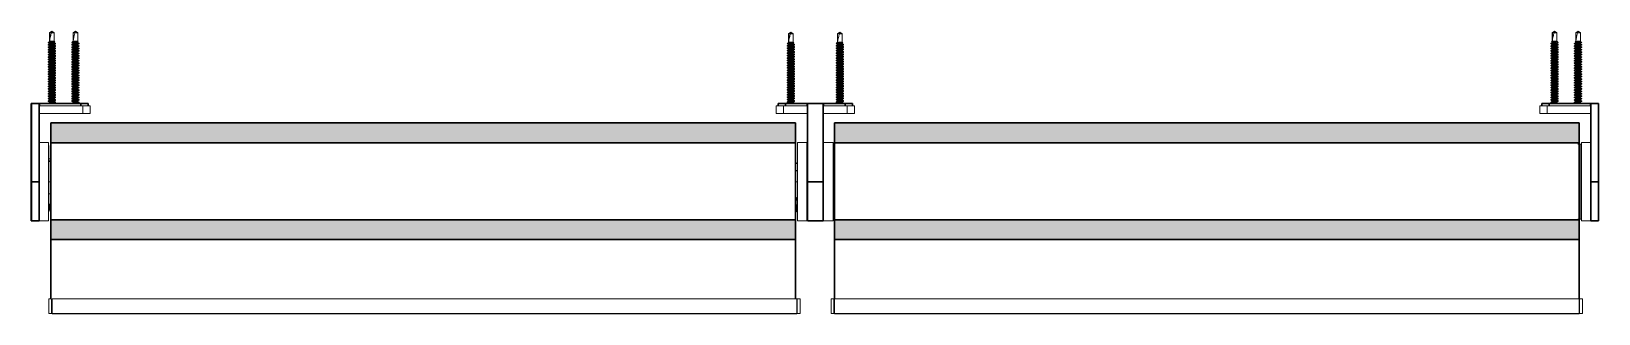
# Model space of a CAD drawing. Header units: inches. Extents: x 14.4 to 54.4, y 6.4 to 13.6.
import ezdxf

# ---------------------------------------------------------------- set-up
doc = ezdxf.new("R2010")
doc.units = ezdxf.units.IN
doc.header["$MEASUREMENT"] = 0
doc.linetypes.add('HIDDEN2', pattern=[0.1875, 0.125, -0.0625])
doc.layers.get('0').update_dxf_attribs({"true_color": 0xc2ced6})
for name, color, linetype, lineweight in [('FABRIC-ROLL', 7, 'Continuous', 30), ('HEMBAR', 7, 'Continuous', 9), ('HEMBAR-ENDCAP', 7, 'Continuous', 9), ('SHADE-BRACKET', 7, 'Continuous', 30), ('STRUCTURE-SUB-STRUCTURE_THIN', 7, 'Continuous', 9), ('SUB-BRACKET', 7, 'Continuous', 18), ('SUB-BRACKET_HARDWARE', 7, 'HIDDEN2', 5)]:
    doc.layers.add(name, color=color, linetype=linetype, lineweight=lineweight)

# ---------------------------------------------------------------- blocks, each defined once
blk = doc.blocks.new('SCREW1-085586')
at = {"layer": 'SUB-BRACKET_HARDWARE', "linetype": 'Continuous'}
for p, q in [((32.826, 33.673), (32.768, 33.632)), ((32.768, 33.632), (32.768, 33.418)), ((32.77, 33.632), (32.768, 33.632)), ((32.77, 33.632), (32.77, 33.431)), ((32.809, 33.632), (32.823, 33.662)), ((32.884, 33.632), (32.809, 33.632)), ((32.826, 33.673), (32.884, 33.632)), ((32.884, 33.632), (32.884, 33.423)), ((32.731, 33.333), (32.732, 33.334)), ((32.731, 33.333), (32.731, 33.325)), ((32.731, 33.325), (32.732, 33.323)), ((32.768, 33.304), (32.731, 33.325)), ((32.731, 33.27), (32.732, 33.272)), ((32.731, 33.27), (32.731, 33.262)), ((32.731, 33.262), (32.732, 33.261)), ((32.768, 33.241), (32.731, 33.262)), ((32.731, 33.208), (32.732, 33.209)), ((32.731, 33.208), (32.731, 33.2)), ((32.731, 33.2), (32.732, 33.198)), ((32.768, 33.179), (32.731, 33.2)), ((32.753, 33.408), (32.732, 33.387)), ((32.768, 33.366), (32.732, 33.387)), ((32.732, 33.386), (32.732, 33.387)), ((32.732, 33.386), (32.745, 33.378)), ((32.732, 33.386), (32.732, 33.386)), ((32.746, 33.342), (32.732, 33.334)), ((32.732, 33.323), (32.745, 33.316)), ((32.746, 33.28), (32.732, 33.272)), ((32.732, 33.261), (32.745, 33.253)), ((32.746, 33.217), (32.732, 33.209)), ((32.745, 33.378), (32.76, 33.37)), ((32.745, 33.316), (32.76, 33.307)), ((32.745, 33.253), (32.76, 33.245)), ((32.76, 33.351), (32.746, 33.342)), ((32.76, 33.288), (32.746, 33.28)), ((32.76, 33.226), (32.746, 33.217)), ((32.761, 33.414), (32.753, 33.408)), ((32.76, 33.37), (32.767, 33.365)), ((32.77, 33.357), (32.76, 33.351)), ((32.76, 33.307), (32.767, 33.303)), ((32.77, 33.294), (32.76, 33.288)), ((32.76, 33.245), (32.767, 33.24)), ((32.77, 33.232), (32.76, 33.226)), ((32.778, 33.423), (32.761, 33.414)), ((32.77, 33.419), (32.761, 33.414)), ((32.768, 33.366), (32.768, 33.355)), ((32.768, 33.304), (32.768, 33.293)), ((32.768, 33.241), (32.768, 33.23)), ((32.778, 33.423), (32.77, 33.419)), ((32.778, 33.423), (32.884, 33.423)), ((32.882, 33.395), (32.892, 33.401)), ((32.882, 33.332), (32.892, 33.338)), ((32.882, 33.27), (32.892, 33.276)), ((32.882, 33.207), (32.892, 33.213)), ((32.884, 33.423), (32.9, 33.407)), ((32.884, 33.396), (32.884, 33.385)), ((32.921, 33.364), (32.884, 33.385)), ((32.884, 33.334), (32.884, 33.323)), ((32.921, 33.301), (32.884, 33.323)), ((32.884, 33.271), (32.884, 33.26)), ((32.921, 33.239), (32.884, 33.26)), ((32.884, 33.209), (32.884, 33.198)), ((32.892, 33.382), (32.885, 33.386)), ((32.892, 33.319), (32.885, 33.324)), ((32.892, 33.257), (32.885, 33.261)), ((32.892, 33.194), (32.885, 33.199)), ((32.892, 33.401), (32.9, 33.405)), ((32.906, 33.373), (32.892, 33.382)), ((32.892, 33.338), (32.907, 33.347)), ((32.906, 33.311), (32.892, 33.319)), ((32.892, 33.276), (32.907, 33.284)), ((32.906, 33.248), (32.892, 33.257)), ((32.892, 33.213), (32.907, 33.222)), ((32.9, 33.405), (32.9, 33.407)), ((32.92, 33.366), (32.906, 33.373)), ((32.92, 33.303), (32.906, 33.311)), ((32.92, 33.241), (32.906, 33.248)), ((32.907, 33.347), (32.92, 33.355)), ((32.907, 33.284), (32.92, 33.292)), ((32.907, 33.222), (32.92, 33.23)), ((32.921, 33.364), (32.92, 33.366)), ((32.921, 33.356), (32.92, 33.355)), ((32.921, 33.301), (32.92, 33.303)), ((32.921, 33.294), (32.92, 33.292)), ((32.921, 33.239), (32.92, 33.241)), ((32.921, 33.231), (32.92, 33.23)), ((32.921, 33.356), (32.921, 33.364)), ((32.921, 33.294), (32.921, 33.301)), ((32.921, 33.231), (32.921, 33.239)), ((32.731, 33.145), (32.732, 33.147)), ((32.731, 33.145), (32.731, 33.137)), ((32.731, 33.137), (32.732, 33.136)), ((32.768, 33.116), (32.731, 33.137)), ((32.731, 33.083), (32.732, 33.084)), ((32.731, 33.083), (32.731, 33.075)), ((32.731, 33.075), (32.732, 33.073)), ((32.768, 33.054), (32.731, 33.075)), ((32.731, 33.02), (32.732, 33.022)), ((32.731, 33.02), (32.731, 33.012)), ((32.731, 33.012), (32.732, 33.011)), ((32.768, 32.991), (32.731, 33.012)), ((32.731, 32.958), (32.732, 32.959)), ((32.731, 32.958), (32.731, 32.95)), ((32.731, 32.95), (32.732, 32.948)), ((32.768, 32.929), (32.731, 32.95)), ((32.731, 32.895), (32.732, 32.897)), ((32.731, 32.895), (32.731, 32.887)), ((32.731, 32.887), (32.732, 32.886)), ((32.768, 32.866), (32.731, 32.887)), ((32.731, 32.833), (32.732, 32.834)), ((32.731, 32.833), (32.731, 32.825)), ((32.731, 32.825), (32.732, 32.823)), ((32.768, 32.804), (32.731, 32.825)), ((32.732, 33.198), (32.745, 33.191)), ((32.746, 33.155), (32.732, 33.147)), ((32.732, 33.136), (32.745, 33.128)), ((32.746, 33.092), (32.732, 33.084)), ((32.732, 33.073), (32.745, 33.066)), ((32.746, 33.03), (32.732, 33.022)), ((32.732, 33.011), (32.745, 33.003)), ((32.746, 32.967), (32.732, 32.959)), ((32.732, 32.948), (32.745, 32.941)), ((32.746, 32.905), (32.732, 32.897)), ((32.732, 32.886), (32.745, 32.878)), ((32.746, 32.842), (32.732, 32.834)), ((32.732, 32.823), (32.745, 32.816)), ((32.745, 33.191), (32.76, 33.182)), ((32.745, 33.128), (32.76, 33.12)), ((32.745, 33.066), (32.76, 33.057)), ((32.745, 33.003), (32.76, 32.995)), ((32.745, 32.941), (32.76, 32.932)), ((32.745, 32.878), (32.76, 32.87)), ((32.745, 32.816), (32.76, 32.807)), ((32.76, 33.163), (32.746, 33.155)), ((32.76, 33.101), (32.746, 33.092)), ((32.76, 33.038), (32.746, 33.03)), ((32.76, 32.976), (32.746, 32.967)), ((32.76, 32.913), (32.746, 32.905)), ((32.76, 32.851), (32.746, 32.842)), ((32.76, 33.182), (32.767, 33.178)), ((32.77, 33.169), (32.76, 33.163)), ((32.76, 33.12), (32.767, 33.115)), ((32.77, 33.107), (32.76, 33.101)), ((32.76, 33.057), (32.767, 33.053)), ((32.77, 33.044), (32.76, 33.038)), ((32.76, 32.995), (32.767, 32.99)), ((32.77, 32.982), (32.76, 32.976)), ((32.76, 32.932), (32.767, 32.928)), ((32.77, 32.919), (32.76, 32.913)), ((32.76, 32.87), (32.767, 32.865)), ((32.77, 32.857), (32.76, 32.851)), ((32.76, 32.807), (32.767, 32.803)), ((32.768, 33.179), (32.768, 33.168)), ((32.768, 33.116), (32.768, 33.105)), ((32.768, 33.054), (32.768, 33.043)), ((32.768, 32.991), (32.768, 32.98)), ((32.768, 32.929), (32.768, 32.918)), ((32.768, 32.866), (32.768, 32.855)), ((32.768, 32.804), (32.768, 32.793)), ((32.882, 33.145), (32.892, 33.151)), ((32.882, 33.082), (32.892, 33.088)), ((32.882, 33.02), (32.892, 33.026)), ((32.882, 32.957), (32.892, 32.963)), ((32.882, 32.895), (32.892, 32.901)), ((32.882, 32.832), (32.892, 32.838)), ((32.921, 33.176), (32.884, 33.198)), ((32.884, 33.146), (32.884, 33.135)), ((32.921, 33.114), (32.884, 33.135)), ((32.884, 33.084), (32.884, 33.073)), ((32.921, 33.051), (32.884, 33.073)), ((32.884, 33.021), (32.884, 33.01)), ((32.921, 32.989), (32.884, 33.01)), ((32.884, 32.959), (32.884, 32.948)), ((32.921, 32.926), (32.884, 32.948)), ((32.884, 32.896), (32.884, 32.885)), ((32.921, 32.864), (32.884, 32.885)), ((32.884, 32.834), (32.884, 32.823)), ((32.921, 32.801), (32.884, 32.823)), ((32.892, 33.132), (32.885, 33.136)), ((32.892, 33.069), (32.885, 33.074)), ((32.892, 33.007), (32.885, 33.011)), ((32.892, 32.944), (32.885, 32.949)), ((32.892, 32.882), (32.885, 32.886)), ((32.892, 32.819), (32.885, 32.824)), ((32.906, 33.186), (32.892, 33.194)), ((32.892, 33.151), (32.907, 33.159)), ((32.906, 33.123), (32.892, 33.132)), ((32.892, 33.088), (32.907, 33.097)), ((32.906, 33.061), (32.892, 33.069)), ((32.892, 33.026), (32.907, 33.034)), ((32.906, 32.998), (32.892, 33.007)), ((32.892, 32.963), (32.907, 32.972)), ((32.906, 32.936), (32.892, 32.944)), ((32.892, 32.901), (32.907, 32.909)), ((32.906, 32.873), (32.892, 32.882)), ((32.892, 32.838), (32.907, 32.847)), ((32.906, 32.811), (32.892, 32.819)), ((32.92, 33.178), (32.906, 33.186)), ((32.92, 33.116), (32.906, 33.123)), ((32.92, 33.053), (32.906, 33.061)), ((32.92, 32.991), (32.906, 32.998)), ((32.92, 32.928), (32.906, 32.936)), ((32.92, 32.866), (32.906, 32.873)), ((32.92, 32.803), (32.906, 32.811)), ((32.907, 33.159), (32.92, 33.167)), ((32.907, 33.097), (32.92, 33.105)), ((32.907, 33.034), (32.92, 33.042)), ((32.907, 32.972), (32.92, 32.98)), ((32.907, 32.909), (32.92, 32.917)), ((32.907, 32.847), (32.92, 32.855)), ((32.921, 33.176), (32.92, 33.178)), ((32.921, 33.169), (32.92, 33.167)), ((32.921, 33.114), (32.92, 33.116)), ((32.921, 33.106), (32.92, 33.105)), ((32.921, 33.051), (32.92, 33.053)), ((32.921, 33.044), (32.92, 33.042)), ((32.921, 32.989), (32.92, 32.991)), ((32.921, 32.981), (32.92, 32.98)), ((32.921, 32.926), (32.92, 32.928)), ((32.921, 32.919), (32.92, 32.917)), ((32.921, 32.864), (32.92, 32.866)), ((32.921, 32.856), (32.92, 32.855)), ((32.921, 32.801), (32.92, 32.803)), ((32.921, 33.169), (32.921, 33.176)), ((32.921, 33.106), (32.921, 33.114)), ((32.921, 33.044), (32.921, 33.051)), ((32.921, 32.981), (32.921, 32.989)), ((32.921, 32.919), (32.921, 32.926)), ((32.921, 32.856), (32.921, 32.864)), ((32.921, 32.794), (32.921, 32.801)), ((32.731, 32.77), (32.732, 32.772)), ((32.731, 32.77), (32.731, 32.762)), ((32.731, 32.762), (32.732, 32.761)), ((32.768, 32.741), (32.731, 32.762)), ((32.731, 32.708), (32.732, 32.709)), ((32.731, 32.708), (32.731, 32.7)), ((32.731, 32.7), (32.732, 32.698)), ((32.768, 32.679), (32.731, 32.7)), ((32.731, 32.645), (32.732, 32.647)), ((32.731, 32.645), (32.731, 32.637)), ((32.731, 32.637), (32.732, 32.636)), ((32.768, 32.616), (32.731, 32.637)), ((32.731, 32.583), (32.732, 32.584)), ((32.731, 32.583), (32.731, 32.575)), ((32.731, 32.575), (32.732, 32.573)), ((32.768, 32.554), (32.731, 32.575)), ((32.731, 32.52), (32.732, 32.522)), ((32.731, 32.52), (32.731, 32.512)), ((32.731, 32.512), (32.732, 32.511)), ((32.768, 32.491), (32.731, 32.512)), ((32.731, 32.458), (32.732, 32.459)), ((32.731, 32.458), (32.731, 32.45)), ((32.731, 32.45), (32.732, 32.448)), ((32.768, 32.429), (32.731, 32.45)), ((32.746, 32.78), (32.732, 32.772)), ((32.732, 32.761), (32.745, 32.753)), ((32.746, 32.717), (32.732, 32.709)), ((32.732, 32.698), (32.745, 32.691)), ((32.746, 32.655), (32.732, 32.647)), ((32.732, 32.636), (32.745, 32.628)), ((32.746, 32.592), (32.732, 32.584)), ((32.732, 32.573), (32.745, 32.566)), ((32.746, 32.53), (32.732, 32.522)), ((32.732, 32.511), (32.745, 32.503)), ((32.746, 32.467), (32.732, 32.459)), ((32.732, 32.448), (32.745, 32.441)), ((32.746, 32.405), (32.732, 32.397)), ((32.745, 32.753), (32.76, 32.745)), ((32.745, 32.691), (32.76, 32.682)), ((32.745, 32.628), (32.76, 32.62)), ((32.745, 32.566), (32.76, 32.557)), ((32.745, 32.503), (32.76, 32.495)), ((32.745, 32.441), (32.76, 32.432)), ((32.76, 32.788), (32.746, 32.78)), ((32.76, 32.726), (32.746, 32.717)), ((32.76, 32.663), (32.746, 32.655)), ((32.76, 32.601), (32.746, 32.592)), ((32.76, 32.538), (32.746, 32.53)), ((32.76, 32.476), (32.746, 32.467)), ((32.76, 32.413), (32.746, 32.405)), ((32.77, 32.794), (32.76, 32.788)), ((32.76, 32.745), (32.767, 32.74)), ((32.77, 32.732), (32.76, 32.726)), ((32.76, 32.682), (32.767, 32.678)), ((32.77, 32.669), (32.76, 32.663)), ((32.76, 32.62), (32.767, 32.615)), ((32.77, 32.607), (32.76, 32.601)), ((32.76, 32.557), (32.767, 32.553)), ((32.77, 32.544), (32.76, 32.538)), ((32.76, 32.495), (32.767, 32.49)), ((32.77, 32.482), (32.76, 32.476)), ((32.76, 32.432), (32.767, 32.428)), ((32.77, 32.419), (32.76, 32.413)), ((32.768, 32.741), (32.768, 32.73)), ((32.768, 32.679), (32.768, 32.668)), ((32.768, 32.616), (32.768, 32.605)), ((32.768, 32.554), (32.768, 32.543)), ((32.768, 32.491), (32.768, 32.48)), ((32.768, 32.429), (32.768, 32.418)), ((32.882, 32.77), (32.892, 32.776)), ((32.882, 32.707), (32.892, 32.713)), ((32.882, 32.645), (32.892, 32.651)), ((32.882, 32.582), (32.892, 32.588)), ((32.882, 32.52), (32.892, 32.526)), ((32.882, 32.457), (32.892, 32.463)), ((32.882, 32.395), (32.892, 32.401)), ((32.884, 32.771), (32.884, 32.76)), ((32.921, 32.739), (32.884, 32.76)), ((32.884, 32.709), (32.884, 32.698)), ((32.921, 32.676), (32.884, 32.698)), ((32.884, 32.646), (32.884, 32.635)), ((32.921, 32.614), (32.884, 32.635)), ((32.884, 32.584), (32.884, 32.573)), ((32.921, 32.551), (32.884, 32.573)), ((32.884, 32.521), (32.884, 32.51)), ((32.921, 32.489), (32.884, 32.51)), ((32.884, 32.459), (32.884, 32.448)), ((32.921, 32.426), (32.884, 32.448)), ((32.892, 32.757), (32.885, 32.761)), ((32.892, 32.694), (32.885, 32.699)), ((32.892, 32.632), (32.885, 32.636)), ((32.892, 32.569), (32.885, 32.574)), ((32.892, 32.507), (32.885, 32.511)), ((32.892, 32.444), (32.885, 32.449)), ((32.892, 32.776), (32.907, 32.784)), ((32.906, 32.748), (32.892, 32.757)), ((32.892, 32.713), (32.907, 32.722)), ((32.906, 32.686), (32.892, 32.694)), ((32.892, 32.651), (32.907, 32.659)), ((32.906, 32.623), (32.892, 32.632)), ((32.892, 32.588), (32.907, 32.597)), ((32.906, 32.561), (32.892, 32.569)), ((32.892, 32.526), (32.907, 32.534)), ((32.906, 32.498), (32.892, 32.507)), ((32.892, 32.463), (32.907, 32.472)), ((32.906, 32.436), (32.892, 32.444)), ((32.892, 32.401), (32.907, 32.409)), ((32.92, 32.741), (32.906, 32.748)), ((32.92, 32.678), (32.906, 32.686)), ((32.92, 32.616), (32.906, 32.623)), ((32.92, 32.553), (32.906, 32.561)), ((32.92, 32.491), (32.906, 32.498)), ((32.92, 32.428), (32.906, 32.436)), ((32.907, 32.784), (32.92, 32.792)), ((32.907, 32.722), (32.92, 32.73)), ((32.907, 32.659), (32.92, 32.667)), ((32.907, 32.597), (32.92, 32.605)), ((32.907, 32.534), (32.92, 32.542)), ((32.907, 32.472), (32.92, 32.48)), ((32.907, 32.409), (32.92, 32.417)), ((32.921, 32.794), (32.92, 32.792)), ((32.921, 32.739), (32.92, 32.741)), ((32.921, 32.731), (32.92, 32.73)), ((32.921, 32.676), (32.92, 32.678)), ((32.921, 32.669), (32.92, 32.667)), ((32.921, 32.614), (32.92, 32.616)), ((32.921, 32.606), (32.92, 32.605)), ((32.921, 32.551), (32.92, 32.553)), ((32.921, 32.544), (32.92, 32.542)), ((32.921, 32.489), (32.92, 32.491)), ((32.921, 32.481), (32.92, 32.48)), ((32.921, 32.426), (32.92, 32.428)), ((32.921, 32.419), (32.92, 32.417)), ((32.921, 32.731), (32.921, 32.739)), ((32.921, 32.669), (32.921, 32.676)), ((32.921, 32.606), (32.921, 32.614)), ((32.921, 32.544), (32.921, 32.551)), ((32.921, 32.481), (32.921, 32.489)), ((32.921, 32.419), (32.921, 32.426)), ((32.731, 32.395), (32.732, 32.397)), ((32.731, 32.395), (32.731, 32.387)), ((32.731, 32.387), (32.732, 32.386)), ((32.768, 32.366), (32.731, 32.387)), ((32.731, 32.333), (32.732, 32.334)), ((32.731, 32.333), (32.731, 32.325)), ((32.731, 32.325), (32.732, 32.323)), ((32.768, 32.304), (32.731, 32.325)), ((32.731, 32.27), (32.732, 32.272)), ((32.731, 32.27), (32.731, 32.262)), ((32.731, 32.262), (32.732, 32.261)), ((32.768, 32.241), (32.731, 32.262)), ((32.731, 32.208), (32.732, 32.209)), ((32.731, 32.208), (32.731, 32.2)), ((32.731, 32.2), (32.732, 32.198)), ((32.768, 32.179), (32.731, 32.2)), ((32.731, 32.145), (32.732, 32.147)), ((32.731, 32.145), (32.731, 32.137)), ((32.731, 32.137), (32.732, 32.136)), ((32.768, 32.116), (32.731, 32.137)), ((32.731, 32.083), (32.732, 32.084)), ((32.731, 32.083), (32.731, 32.075)), ((32.731, 32.075), (32.732, 32.073)), ((32.768, 32.054), (32.731, 32.075)), ((32.731, 32.02), (32.732, 32.022)), ((32.731, 32.02), (32.731, 32.012)), ((32.731, 32.012), (32.732, 32.011)), ((32.768, 31.991), (32.731, 32.012)), ((32.732, 32.386), (32.745, 32.378)), ((32.746, 32.342), (32.732, 32.334)), ((32.732, 32.323), (32.745, 32.316)), ((32.746, 32.28), (32.732, 32.272)), ((32.732, 32.261), (32.745, 32.253)), ((32.746, 32.217), (32.732, 32.209)), ((32.732, 32.198), (32.747, 32.19)), ((32.746, 32.155), (32.732, 32.147)), ((32.732, 32.136), (32.745, 32.128)), ((32.746, 32.092), (32.732, 32.084)), ((32.732, 32.073), (32.745, 32.066)), ((32.746, 32.03), (32.732, 32.022)), ((32.732, 32.011), (32.745, 32.003)), ((32.741, 32.194), (32.745, 32.191)), ((32.745, 32.378), (32.76, 32.37)), ((32.745, 32.316), (32.76, 32.307)), ((32.745, 32.253), (32.76, 32.245)), ((32.745, 32.128), (32.76, 32.12)), ((32.745, 32.066), (32.76, 32.057)), ((32.745, 32.003), (32.76, 31.995)), ((32.76, 32.351), (32.746, 32.342)), ((32.76, 32.288), (32.746, 32.28)), ((32.76, 32.226), (32.746, 32.217)), ((32.76, 32.163), (32.746, 32.155)), ((32.76, 32.101), (32.746, 32.092)), ((32.76, 32.038), (32.746, 32.03)), ((32.747, 32.19), (32.748, 32.19)), ((32.747, 32.19), (32.76, 32.182)), ((32.76, 32.37), (32.767, 32.365)), ((32.77, 32.357), (32.76, 32.351)), ((32.76, 32.307), (32.767, 32.303)), ((32.77, 32.294), (32.76, 32.288)), ((32.76, 32.245), (32.767, 32.24)), ((32.77, 32.232), (32.76, 32.226)), ((32.76, 32.182), (32.767, 32.178)), ((32.77, 32.169), (32.76, 32.163)), ((32.76, 32.12), (32.767, 32.115)), ((32.77, 32.107), (32.76, 32.101)), ((32.76, 32.057), (32.767, 32.053)), ((32.77, 32.044), (32.76, 32.038)), ((32.768, 32.366), (32.768, 32.355)), ((32.768, 32.304), (32.768, 32.293)), ((32.768, 32.241), (32.768, 32.23)), ((32.768, 32.179), (32.768, 32.168)), ((32.768, 32.116), (32.768, 32.105)), ((32.768, 32.054), (32.768, 32.043)), ((32.882, 32.332), (32.892, 32.338)), ((32.882, 32.27), (32.892, 32.276)), ((32.882, 32.207), (32.892, 32.213)), ((32.882, 32.145), (32.892, 32.151)), ((32.882, 32.082), (32.892, 32.088)), ((32.882, 32.02), (32.892, 32.026)), ((32.884, 32.396), (32.884, 32.385)), ((32.921, 32.364), (32.884, 32.385)), ((32.884, 32.334), (32.884, 32.323)), ((32.921, 32.301), (32.884, 32.323)), ((32.884, 32.271), (32.884, 32.26)), ((32.921, 32.239), (32.884, 32.26)), ((32.884, 32.209), (32.884, 32.198)), ((32.921, 32.176), (32.884, 32.198)), ((32.884, 32.146), (32.884, 32.135)), ((32.921, 32.114), (32.884, 32.135)), ((32.884, 32.084), (32.884, 32.073)), ((32.921, 32.051), (32.884, 32.073)), ((32.884, 32.021), (32.884, 32.01)), ((32.921, 31.989), (32.884, 32.01)), ((32.892, 32.382), (32.885, 32.386)), ((32.892, 32.319), (32.885, 32.324)), ((32.892, 32.257), (32.885, 32.261)), ((32.892, 32.194), (32.885, 32.199)), ((32.892, 32.132), (32.885, 32.136)), ((32.892, 32.069), (32.885, 32.074)), ((32.892, 32.007), (32.885, 32.011)), ((32.906, 32.373), (32.892, 32.382)), ((32.892, 32.338), (32.907, 32.347)), ((32.906, 32.311), (32.892, 32.319)), ((32.892, 32.276), (32.907, 32.284)), ((32.906, 32.248), (32.892, 32.257)), ((32.892, 32.213), (32.907, 32.222)), ((32.906, 32.186), (32.892, 32.194)), ((32.892, 32.151), (32.907, 32.159)), ((32.906, 32.123), (32.892, 32.132)), ((32.892, 32.088), (32.907, 32.097)), ((32.906, 32.061), (32.892, 32.069)), ((32.892, 32.026), (32.907, 32.034)), ((32.906, 31.998), (32.892, 32.007)), ((32.92, 32.366), (32.906, 32.373)), ((32.92, 32.303), (32.906, 32.311)), ((32.92, 32.241), (32.906, 32.248)), ((32.92, 32.178), (32.906, 32.186)), ((32.92, 32.116), (32.906, 32.123)), ((32.92, 32.053), (32.906, 32.061)), ((32.907, 32.347), (32.92, 32.355)), ((32.907, 32.284), (32.92, 32.292)), ((32.907, 32.222), (32.92, 32.23)), ((32.907, 32.159), (32.92, 32.167)), ((32.907, 32.097), (32.92, 32.105)), ((32.907, 32.034), (32.92, 32.042)), ((32.921, 32.364), (32.92, 32.366)), ((32.921, 32.356), (32.92, 32.355)), ((32.921, 32.301), (32.92, 32.303)), ((32.921, 32.294), (32.92, 32.292)), ((32.921, 32.239), (32.92, 32.241)), ((32.921, 32.231), (32.92, 32.23)), ((32.921, 32.176), (32.92, 32.178)), ((32.921, 32.169), (32.92, 32.167)), ((32.921, 32.114), (32.92, 32.116)), ((32.921, 32.106), (32.92, 32.105)), ((32.921, 32.051), (32.92, 32.053)), ((32.921, 32.044), (32.92, 32.042)), ((32.921, 32.356), (32.921, 32.364)), ((32.921, 32.294), (32.921, 32.301)), ((32.921, 32.231), (32.921, 32.239)), ((32.921, 32.169), (32.921, 32.176)), ((32.921, 32.106), (32.921, 32.114)), ((32.921, 32.044), (32.921, 32.051)), ((32.731, 31.958), (32.732, 31.959)), ((32.731, 31.958), (32.731, 31.95)), ((32.731, 31.95), (32.732, 31.948)), ((32.768, 31.929), (32.731, 31.95)), ((32.731, 31.895), (32.732, 31.897)), ((32.731, 31.895), (32.731, 31.887)), ((32.731, 31.887), (32.732, 31.886)), ((32.768, 31.866), (32.731, 31.887)), ((32.731, 31.833), (32.732, 31.834)), ((32.746, 31.967), (32.732, 31.959)), ((32.732, 31.948), (32.745, 31.941)), ((32.746, 31.905), (32.732, 31.897)), ((32.732, 31.886), (32.745, 31.878)), ((32.746, 31.842), (32.732, 31.834)), ((32.745, 31.941), (32.76, 31.932)), ((32.745, 31.878), (32.76, 31.87)), ((32.76, 31.976), (32.746, 31.967)), ((32.76, 31.913), (32.746, 31.905)), ((32.76, 31.851), (32.746, 31.842)), ((32.826, 31.841), (32.757, 31.833)), ((32.76, 31.995), (32.767, 31.99)), ((32.77, 31.982), (32.76, 31.976)), ((32.76, 31.932), (32.767, 31.928)), ((32.77, 31.919), (32.76, 31.913)), ((32.76, 31.87), (32.767, 31.865)), ((32.77, 31.857), (32.76, 31.851)), ((32.768, 31.991), (32.768, 31.98)), ((32.768, 31.929), (32.768, 31.918)), ((32.768, 31.866), (32.768, 31.855)), ((32.882, 31.957), (32.892, 31.963)), ((32.882, 31.895), (32.892, 31.901)), ((32.882, 31.833), (32.892, 31.838)), ((32.884, 31.959), (32.884, 31.948)), ((32.921, 31.926), (32.884, 31.948)), ((32.884, 31.896), (32.884, 31.885)), ((32.921, 31.864), (32.884, 31.885)), ((32.884, 31.834), (32.884, 31.833)), ((32.892, 31.944), (32.885, 31.949)), ((32.892, 31.882), (32.885, 31.886)), ((32.892, 31.963), (32.907, 31.972)), ((32.906, 31.936), (32.892, 31.944)), ((32.892, 31.901), (32.907, 31.909)), ((32.906, 31.873), (32.892, 31.882)), ((32.892, 31.838), (32.907, 31.847)), ((32.92, 31.991), (32.906, 31.998)), ((32.92, 31.928), (32.906, 31.936)), ((32.92, 31.866), (32.906, 31.873)), ((32.907, 31.972), (32.92, 31.98)), ((32.907, 31.909), (32.92, 31.917)), ((32.907, 31.847), (32.92, 31.855)), ((32.921, 31.989), (32.92, 31.991)), ((32.921, 31.981), (32.92, 31.98)), ((32.921, 31.926), (32.92, 31.928)), ((32.921, 31.919), (32.92, 31.917)), ((32.921, 31.864), (32.92, 31.866)), ((32.921, 31.856), (32.92, 31.855)), ((32.921, 31.981), (32.921, 31.989)), ((32.921, 31.919), (32.921, 31.926)), ((32.921, 31.856), (32.921, 31.864))]:
    blk.add_line(p, q, dxfattribs=at)
blk.add_ellipse((32.826, 33.661), major_axis=(0.057, 0.254), ratio=0.038884, start_param=-4.588576, end_param=-3.572222, dxfattribs=at)
for points, knots in [([(32.823, 33.662), (32.821, 33.662), (32.817, 33.661), (32.812, 33.658), (32.808, 33.656), (32.802, 33.653), (32.793, 33.648), (32.783, 33.64), (32.774, 33.635), (32.77, 33.632)], [0, 0, 0, 0, 0.124747, 0.187263, 0.249782, 0.374811, 0.499849, 0.749922, 1, 1, 1, 1]), ([(32.826, 33.341), (32.82, 33.34), (32.811, 33.339), (32.798, 33.338), (32.79, 33.337), (32.781, 33.336), (32.773, 33.335), (32.766, 33.334), (32.759, 33.333), (32.753, 33.332), (32.747, 33.331), (32.742, 33.33), (32.739, 33.329), (32.737, 33.328), (32.735, 33.328), (32.734, 33.327), (32.733, 33.327), (32.732, 33.326), (32.731, 33.326), (32.731, 33.325), (32.731, 33.325), (32.731, 33.325)], [0, 0, 0, 0, 0.191926, 0.285649, 0.376598, 0.463942, 0.546875, 0.624623, 0.696462, 0.761746, 0.819863, 0.870316, 0.912672, 0.930715, 0.946638, 0.960429, 0.972093, 0.981677, 0.9893, 0.99522, 1, 1, 1, 1]), ([(32.826, 33.278), (32.82, 33.277), (32.811, 33.276), (32.798, 33.275), (32.79, 33.274), (32.781, 33.273), (32.773, 33.272), (32.766, 33.271), (32.759, 33.27), (32.753, 33.269), (32.747, 33.268), (32.742, 33.267), (32.739, 33.267), (32.737, 33.266), (32.735, 33.265), (32.734, 33.265), (32.733, 33.264), (32.732, 33.264), (32.731, 33.263), (32.731, 33.263), (32.731, 33.263), (32.731, 33.262)], [0, 0, 0, 0, 0.191926, 0.285649, 0.376598, 0.463942, 0.546875, 0.624623, 0.696462, 0.761746, 0.819863, 0.870316, 0.912672, 0.930715, 0.946638, 0.960429, 0.972093, 0.981677, 0.9893, 0.99522, 1, 1, 1, 1]), ([(32.826, 33.216), (32.82, 33.215), (32.811, 33.214), (32.798, 33.213), (32.79, 33.212), (32.781, 33.211), (32.773, 33.21), (32.766, 33.209), (32.759, 33.208), (32.753, 33.207), (32.747, 33.206), (32.742, 33.205), (32.739, 33.204), (32.737, 33.203), (32.735, 33.203), (32.734, 33.202), (32.733, 33.202), (32.732, 33.201), (32.731, 33.201), (32.731, 33.2), (32.731, 33.2), (32.731, 33.2)], [0, 0, 0, 0, 0.191926, 0.285649, 0.376598, 0.463942, 0.546875, 0.624623, 0.696462, 0.761746, 0.819863, 0.870316, 0.912672, 0.930715, 0.946638, 0.960429, 0.972093, 0.981677, 0.9893, 0.99522, 1, 1, 1, 1]), ([(32.732, 33.387), (32.732, 33.387), (32.732, 33.387), (32.733, 33.387), (32.734, 33.388), (32.735, 33.388), (32.738, 33.389), (32.741, 33.389), (32.745, 33.39), (32.75, 33.391), (32.756, 33.391), (32.764, 33.392), (32.776, 33.393), (32.792, 33.394), (32.809, 33.395), (32.82, 33.396), (32.826, 33.397)], [0, 0, 0, 0, 0.00489, 0.011777, 0.020739, 0.031786, 0.060085, 0.096557, 0.14104, 0.193181, 0.252437, 0.318246, 0.467132, 0.634703, 0.814869, 1, 1, 1, 1]), ([(32.732, 33.334), (32.733, 33.335), (32.734, 33.335), (32.737, 33.336), (32.74, 33.337), (32.744, 33.338), (32.748, 33.339), (32.755, 33.34), (32.765, 33.342), (32.776, 33.343), (32.786, 33.344), (32.796, 33.345), (32.81, 33.347), (32.82, 33.348), (32.826, 33.348)], [0, 0, 0, 0, 0.020948, 0.048787, 0.083489, 0.124912, 0.172787, 0.226792, 0.351633, 0.495836, 0.573896, 0.655174, 0.824996, 1, 1, 1, 1]), ([(32.732, 33.272), (32.733, 33.272), (32.734, 33.273), (32.737, 33.274), (32.74, 33.275), (32.744, 33.276), (32.748, 33.276), (32.755, 33.278), (32.765, 33.279), (32.776, 33.28), (32.786, 33.281), (32.796, 33.283), (32.81, 33.284), (32.82, 33.285), (32.826, 33.286)], [0, 0, 0, 0, 0.020948, 0.048787, 0.083489, 0.124912, 0.172787, 0.226792, 0.351633, 0.495836, 0.573896, 0.655174, 0.824996, 1, 1, 1, 1]), ([(32.732, 33.209), (32.733, 33.21), (32.734, 33.21), (32.737, 33.211), (32.74, 33.212), (32.744, 33.213), (32.748, 33.214), (32.755, 33.215), (32.765, 33.217), (32.776, 33.218), (32.786, 33.219), (32.796, 33.22), (32.81, 33.222), (32.82, 33.223), (32.826, 33.223)], [0, 0, 0, 0, 0.020948, 0.048787, 0.083489, 0.124912, 0.172787, 0.226792, 0.351633, 0.495836, 0.573896, 0.655174, 0.824996, 1, 1, 1, 1]), ([(32.768, 33.366), (32.768, 33.367), (32.768, 33.368), (32.769, 33.369), (32.771, 33.369), (32.772, 33.37), (32.775, 33.371), (32.778, 33.372), (32.781, 33.373), (32.785, 33.374), (32.789, 33.375), (32.794, 33.376), (32.799, 33.377), (32.806, 33.378), (32.815, 33.38), (32.822, 33.381), (32.826, 33.382)], [0, 0, 0, 0, 0.035498, 0.048474, 0.063325, 0.098788, 0.141982, 0.192728, 0.250682, 0.315413, 0.386372, 0.462976, 0.54456, 0.630399, 0.811708, 1, 1, 1, 1]), ([(32.768, 33.304), (32.768, 33.304), (32.768, 33.305), (32.769, 33.306), (32.771, 33.307), (32.772, 33.308), (32.775, 33.309), (32.778, 33.31), (32.781, 33.311), (32.785, 33.312), (32.789, 33.313), (32.794, 33.314), (32.799, 33.314), (32.806, 33.316), (32.815, 33.317), (32.822, 33.319), (32.826, 33.319)], [0, 0, 0, 0, 0.0355, 0.048476, 0.063327, 0.09879, 0.141984, 0.19273, 0.250683, 0.315414, 0.386374, 0.462977, 0.544561, 0.6304, 0.811708, 1, 1, 1, 1]), ([(32.768, 33.241), (32.768, 33.242), (32.768, 33.243), (32.769, 33.244), (32.771, 33.244), (32.772, 33.245), (32.775, 33.246), (32.778, 33.247), (32.781, 33.248), (32.785, 33.249), (32.789, 33.25), (32.794, 33.251), (32.799, 33.252), (32.806, 33.253), (32.815, 33.255), (32.822, 33.256), (32.826, 33.257)], [0, 0, 0, 0, 0.0355, 0.048476, 0.063327, 0.09879, 0.141984, 0.19273, 0.250683, 0.315414, 0.386374, 0.462977, 0.544561, 0.6304, 0.811708, 1, 1, 1, 1]), ([(32.77, 33.357), (32.771, 33.357), (32.772, 33.358), (32.774, 33.359), (32.779, 33.36), (32.785, 33.362), (32.791, 33.363), (32.799, 33.365), (32.808, 33.366), (32.817, 33.368), (32.823, 33.369), (32.826, 33.37)], [0, 0, 0, 0, 0.030085, 0.065638, 0.152728, 0.259843, 0.384768, 0.524736, 0.676447, 0.836264, 1, 1, 1, 1]), ([(32.77, 33.294), (32.771, 33.295), (32.772, 33.295), (32.774, 33.296), (32.779, 33.298), (32.785, 33.299), (32.791, 33.301), (32.799, 33.302), (32.808, 33.304), (32.817, 33.305), (32.823, 33.307), (32.826, 33.307)], [0, 0, 0, 0, 0.030085, 0.065638, 0.152728, 0.259843, 0.384768, 0.524736, 0.676447, 0.836264, 1, 1, 1, 1]), ([(32.77, 33.232), (32.771, 33.232), (32.772, 33.233), (32.774, 33.234), (32.779, 33.235), (32.785, 33.237), (32.791, 33.238), (32.799, 33.24), (32.808, 33.241), (32.817, 33.243), (32.823, 33.244), (32.826, 33.245)], [0, 0, 0, 0, 0.030085, 0.065638, 0.152728, 0.259843, 0.384768, 0.524736, 0.676447, 0.836264, 1, 1, 1, 1]), ([(32.826, 33.397), (32.83, 33.397), (32.839, 33.398), (32.852, 33.399), (32.864, 33.4), (32.874, 33.401), (32.882, 33.402), (32.888, 33.402), (32.891, 33.403), (32.894, 33.404), (32.896, 33.404), (32.898, 33.405), (32.899, 33.405), (32.9, 33.405)], [0, 0, 0, 0, 0.17963, 0.352536, 0.513989, 0.659433, 0.784063, 0.837331, 0.884009, 0.923796, 0.956438, 0.981815, 1, 1, 1, 1]), ([(32.826, 33.382), (32.829, 33.382), (32.835, 33.384), (32.844, 33.385), (32.853, 33.387), (32.86, 33.388), (32.867, 33.39), (32.873, 33.391), (32.877, 33.393), (32.88, 33.394), (32.881, 33.394), (32.882, 33.395)], [0, 0, 0, 0, 0.163761, 0.323587, 0.475293, 0.615265, 0.740193, 0.847317, 0.93442, 0.969948, 1, 1, 1, 1]), ([(32.884, 33.385), (32.884, 33.384), (32.883, 33.384), (32.882, 33.383), (32.881, 33.382), (32.88, 33.381), (32.877, 33.38), (32.874, 33.379), (32.871, 33.378), (32.867, 33.377), (32.863, 33.376), (32.858, 33.375), (32.853, 33.374), (32.846, 33.373), (32.837, 33.372), (32.83, 33.37), (32.826, 33.37)], [0, 0, 0, 0, 0.035498, 0.048473, 0.063325, 0.098788, 0.141982, 0.192728, 0.250682, 0.315413, 0.386372, 0.462975, 0.54456, 0.630399, 0.811708, 1, 1, 1, 1]), ([(32.826, 33.348), (32.832, 33.349), (32.844, 33.35), (32.859, 33.352), (32.871, 33.353), (32.879, 33.354), (32.886, 33.355), (32.893, 33.356), (32.899, 33.357), (32.905, 33.358), (32.91, 33.359), (32.913, 33.36), (32.915, 33.361), (32.917, 33.361), (32.918, 33.362), (32.919, 33.362), (32.92, 33.363), (32.92, 33.363), (32.921, 33.363), (32.921, 33.364), (32.921, 33.364)], [0, 0, 0, 0, 0.191926, 0.376594, 0.463938, 0.546872, 0.624622, 0.69646, 0.761742, 0.819858, 0.870312, 0.912669, 0.930712, 0.946635, 0.960426, 0.972091, 0.981675, 0.989299, 0.995219, 1, 1, 1, 1]), ([(32.92, 33.355), (32.919, 33.354), (32.918, 33.354), (32.915, 33.353), (32.912, 33.352), (32.908, 33.351), (32.904, 33.35), (32.897, 33.349), (32.886, 33.347), (32.876, 33.346), (32.866, 33.345), (32.856, 33.344), (32.842, 33.342), (32.831, 33.341), (32.826, 33.341)], [0, 0, 0, 0, 0.020948, 0.048787, 0.083488, 0.124911, 0.172786, 0.226791, 0.351632, 0.495834, 0.573894, 0.655173, 0.824996, 1, 1, 1, 1]), ([(32.826, 33.319), (32.829, 33.32), (32.835, 33.321), (32.844, 33.323), (32.853, 33.324), (32.86, 33.326), (32.867, 33.327), (32.873, 33.329), (32.877, 33.33), (32.88, 33.331), (32.881, 33.332), (32.882, 33.332)], [0, 0, 0, 0, 0.163751, 0.323578, 0.475301, 0.615268, 0.740207, 0.847348, 0.934421, 0.969943, 1, 1, 1, 1]), ([(32.884, 33.323), (32.884, 33.322), (32.883, 33.321), (32.882, 33.32), (32.881, 33.32), (32.88, 33.319), (32.877, 33.318), (32.874, 33.317), (32.871, 33.316), (32.867, 33.315), (32.863, 33.314), (32.858, 33.313), (32.853, 33.312), (32.846, 33.311), (32.837, 33.309), (32.83, 33.308), (32.826, 33.307)], [0, 0, 0, 0, 0.035498, 0.048473, 0.063325, 0.098788, 0.141982, 0.192728, 0.250682, 0.315413, 0.386372, 0.462975, 0.54456, 0.630399, 0.811708, 1, 1, 1, 1]), ([(32.826, 33.286), (32.832, 33.287), (32.844, 33.288), (32.859, 33.289), (32.871, 33.291), (32.879, 33.292), (32.886, 33.293), (32.893, 33.294), (32.899, 33.295), (32.905, 33.296), (32.91, 33.297), (32.913, 33.297), (32.915, 33.298), (32.917, 33.299), (32.918, 33.299), (32.919, 33.3), (32.92, 33.3), (32.92, 33.301), (32.921, 33.301), (32.921, 33.301), (32.921, 33.301)], [0, 0, 0, 0, 0.191926, 0.376594, 0.463938, 0.546872, 0.624622, 0.69646, 0.761742, 0.819858, 0.870312, 0.912669, 0.930712, 0.946635, 0.960426, 0.972091, 0.981675, 0.989299, 0.995219, 1, 1, 1, 1]), ([(32.92, 33.292), (32.919, 33.292), (32.918, 33.291), (32.915, 33.29), (32.912, 33.289), (32.908, 33.288), (32.904, 33.288), (32.897, 33.286), (32.886, 33.285), (32.876, 33.284), (32.866, 33.282), (32.856, 33.281), (32.842, 33.28), (32.831, 33.279), (32.826, 33.278)], [0, 0, 0, 0, 0.020948, 0.048787, 0.083488, 0.124911, 0.172786, 0.226791, 0.351632, 0.495834, 0.573894, 0.655173, 0.824996, 1, 1, 1, 1]), ([(32.826, 33.257), (32.829, 33.257), (32.835, 33.259), (32.844, 33.26), (32.853, 33.262), (32.86, 33.263), (32.867, 33.265), (32.873, 33.266), (32.877, 33.268), (32.88, 33.269), (32.881, 33.269), (32.882, 33.27)], [0, 0, 0, 0, 0.163751, 0.323578, 0.475301, 0.615268, 0.740207, 0.847348, 0.934421, 0.969943, 1, 1, 1, 1]), ([(32.884, 33.26), (32.884, 33.259), (32.883, 33.259), (32.882, 33.258), (32.881, 33.257), (32.88, 33.256), (32.877, 33.255), (32.874, 33.254), (32.871, 33.253), (32.867, 33.252), (32.863, 33.251), (32.858, 33.25), (32.853, 33.249), (32.846, 33.248), (32.837, 33.247), (32.83, 33.245), (32.826, 33.245)], [0, 0, 0, 0, 0.035498, 0.048473, 0.063325, 0.098788, 0.141982, 0.192728, 0.250682, 0.315413, 0.386372, 0.462975, 0.54456, 0.630399, 0.811708, 1, 1, 1, 1]), ([(32.826, 33.223), (32.832, 33.224), (32.844, 33.225), (32.859, 33.227), (32.871, 33.228), (32.879, 33.229), (32.886, 33.23), (32.893, 33.231), (32.899, 33.232), (32.905, 33.233), (32.91, 33.234), (32.913, 33.235), (32.915, 33.236), (32.917, 33.236), (32.918, 33.237), (32.919, 33.237), (32.92, 33.238), (32.92, 33.238), (32.921, 33.238), (32.921, 33.239), (32.921, 33.239)], [0, 0, 0, 0, 0.191926, 0.376594, 0.463938, 0.546872, 0.624622, 0.69646, 0.761742, 0.819858, 0.870312, 0.912669, 0.930712, 0.946635, 0.960426, 0.972091, 0.981675, 0.989299, 0.995219, 1, 1, 1, 1]), ([(32.92, 33.23), (32.919, 33.229), (32.918, 33.229), (32.915, 33.228), (32.912, 33.227), (32.908, 33.226), (32.904, 33.225), (32.897, 33.224), (32.886, 33.222), (32.876, 33.221), (32.866, 33.22), (32.856, 33.219), (32.842, 33.217), (32.831, 33.216), (32.826, 33.216)], [0, 0, 0, 0, 0.020948, 0.048787, 0.083488, 0.124911, 0.172786, 0.226791, 0.351632, 0.495834, 0.573894, 0.655173, 0.824996, 1, 1, 1, 1]), ([(32.826, 33.194), (32.829, 33.195), (32.835, 33.196), (32.844, 33.198), (32.853, 33.199), (32.86, 33.201), (32.867, 33.202), (32.873, 33.204), (32.877, 33.205), (32.88, 33.206), (32.881, 33.207), (32.882, 33.207)], [0, 0, 0, 0, 0.163751, 0.323578, 0.475301, 0.615268, 0.740207, 0.847348, 0.934421, 0.969943, 1, 1, 1, 1]), ([(32.826, 33.153), (32.82, 33.152), (32.811, 33.151), (32.798, 33.15), (32.79, 33.149), (32.781, 33.148), (32.773, 33.147), (32.766, 33.146), (32.759, 33.145), (32.753, 33.144), (32.747, 33.143), (32.742, 33.142), (32.739, 33.142), (32.737, 33.141), (32.735, 33.14), (32.734, 33.14), (32.733, 33.139), (32.732, 33.139), (32.731, 33.138), (32.731, 33.138), (32.731, 33.138), (32.731, 33.137)], [0, 0, 0, 0, 0.191926, 0.285649, 0.376598, 0.463942, 0.546875, 0.624623, 0.696462, 0.761746, 0.819863, 0.870316, 0.912672, 0.930715, 0.946638, 0.960429, 0.972093, 0.981677, 0.9893, 0.99522, 1, 1, 1, 1]), ([(32.826, 33.091), (32.82, 33.09), (32.811, 33.089), (32.798, 33.088), (32.79, 33.087), (32.781, 33.086), (32.773, 33.085), (32.766, 33.084), (32.759, 33.083), (32.753, 33.082), (32.747, 33.081), (32.742, 33.08), (32.739, 33.079), (32.737, 33.078), (32.735, 33.078), (32.734, 33.077), (32.733, 33.077), (32.732, 33.076), (32.731, 33.076), (32.731, 33.075), (32.731, 33.075), (32.731, 33.075)], [0, 0, 0, 0, 0.191926, 0.285649, 0.376598, 0.463942, 0.546875, 0.624623, 0.696462, 0.761746, 0.819863, 0.870316, 0.912672, 0.930715, 0.946638, 0.960429, 0.972093, 0.981677, 0.9893, 0.99522, 1, 1, 1, 1]), ([(32.826, 33.028), (32.82, 33.027), (32.811, 33.026), (32.798, 33.025), (32.79, 33.024), (32.781, 33.023), (32.773, 33.022), (32.766, 33.021), (32.759, 33.02), (32.753, 33.019), (32.747, 33.018), (32.742, 33.017), (32.739, 33.017), (32.737, 33.016), (32.735, 33.015), (32.734, 33.015), (32.733, 33.014), (32.732, 33.014), (32.731, 33.013), (32.731, 33.013), (32.731, 33.013), (32.731, 33.012)], [0, 0, 0, 0, 0.191926, 0.285649, 0.376598, 0.463942, 0.546875, 0.624623, 0.696462, 0.761746, 0.819863, 0.870316, 0.912672, 0.930715, 0.946638, 0.960429, 0.972093, 0.981677, 0.9893, 0.99522, 1, 1, 1, 1]), ([(32.826, 32.966), (32.82, 32.965), (32.811, 32.964), (32.798, 32.963), (32.79, 32.962), (32.781, 32.961), (32.773, 32.96), (32.766, 32.959), (32.759, 32.958), (32.753, 32.957), (32.747, 32.956), (32.742, 32.955), (32.739, 32.954), (32.737, 32.953), (32.735, 32.953), (32.734, 32.952), (32.733, 32.952), (32.732, 32.951), (32.731, 32.951), (32.731, 32.95), (32.731, 32.95), (32.731, 32.95)], [0, 0, 0, 0, 0.191926, 0.285649, 0.376598, 0.463942, 0.546875, 0.624623, 0.696462, 0.761746, 0.819863, 0.870316, 0.912672, 0.930715, 0.946638, 0.960429, 0.972093, 0.981677, 0.9893, 0.99522, 1, 1, 1, 1]), ([(32.826, 32.903), (32.82, 32.902), (32.811, 32.901), (32.798, 32.9), (32.79, 32.899), (32.781, 32.898), (32.773, 32.897), (32.766, 32.896), (32.759, 32.895), (32.753, 32.894), (32.747, 32.893), (32.742, 32.892), (32.739, 32.892), (32.737, 32.891), (32.735, 32.89), (32.734, 32.89), (32.733, 32.889), (32.732, 32.889), (32.731, 32.888), (32.731, 32.888), (32.731, 32.888), (32.731, 32.887)], [0, 0, 0, 0, 0.191926, 0.285649, 0.376598, 0.463942, 0.546875, 0.624623, 0.696462, 0.761746, 0.819863, 0.870316, 0.912672, 0.930715, 0.946638, 0.960429, 0.972093, 0.981677, 0.9893, 0.99522, 1, 1, 1, 1]), ([(32.826, 32.841), (32.82, 32.84), (32.811, 32.839), (32.798, 32.838), (32.79, 32.837), (32.781, 32.836), (32.773, 32.835), (32.766, 32.834), (32.759, 32.833), (32.753, 32.832), (32.747, 32.831), (32.742, 32.83), (32.739, 32.829), (32.737, 32.828), (32.735, 32.828), (32.734, 32.827), (32.733, 32.827), (32.732, 32.826), (32.731, 32.826), (32.731, 32.825), (32.731, 32.825), (32.731, 32.825)], [0, 0, 0, 0, 0.191926, 0.285649, 0.376598, 0.463942, 0.546875, 0.624623, 0.696462, 0.761746, 0.819863, 0.870316, 0.912672, 0.930715, 0.946638, 0.960429, 0.972093, 0.981677, 0.9893, 0.99522, 1, 1, 1, 1]), ([(32.732, 33.147), (32.733, 33.147), (32.734, 33.148), (32.737, 33.149), (32.74, 33.15), (32.744, 33.151), (32.748, 33.151), (32.755, 33.153), (32.765, 33.154), (32.776, 33.155), (32.786, 33.156), (32.796, 33.158), (32.81, 33.159), (32.82, 33.16), (32.826, 33.161)], [0, 0, 0, 0, 0.020948, 0.048787, 0.083489, 0.124912, 0.172787, 0.226792, 0.351633, 0.495836, 0.573896, 0.655174, 0.824996, 1, 1, 1, 1]), ([(32.732, 33.084), (32.733, 33.085), (32.734, 33.085), (32.737, 33.086), (32.74, 33.087), (32.744, 33.088), (32.748, 33.089), (32.755, 33.09), (32.765, 33.092), (32.776, 33.093), (32.786, 33.094), (32.796, 33.095), (32.81, 33.097), (32.82, 33.098), (32.826, 33.098)], [0, 0, 0, 0, 0.020948, 0.048787, 0.083489, 0.124912, 0.172787, 0.226792, 0.351633, 0.495836, 0.573896, 0.655174, 0.824996, 1, 1, 1, 1]), ([(32.732, 33.022), (32.733, 33.022), (32.734, 33.023), (32.737, 33.024), (32.74, 33.025), (32.744, 33.026), (32.748, 33.026), (32.755, 33.028), (32.765, 33.029), (32.776, 33.03), (32.786, 33.031), (32.796, 33.033), (32.81, 33.034), (32.82, 33.035), (32.826, 33.036)], [0, 0, 0, 0, 0.020948, 0.048787, 0.083489, 0.124912, 0.172787, 0.226792, 0.351633, 0.495836, 0.573896, 0.655174, 0.824996, 1, 1, 1, 1]), ([(32.732, 32.959), (32.733, 32.96), (32.734, 32.96), (32.737, 32.961), (32.74, 32.962), (32.744, 32.963), (32.748, 32.964), (32.755, 32.965), (32.765, 32.967), (32.776, 32.968), (32.786, 32.969), (32.796, 32.97), (32.81, 32.972), (32.82, 32.973), (32.826, 32.973)], [0, 0, 0, 0, 0.020948, 0.048787, 0.083489, 0.124912, 0.172787, 0.226792, 0.351633, 0.495836, 0.573896, 0.655174, 0.824996, 1, 1, 1, 1]), ([(32.732, 32.897), (32.733, 32.897), (32.734, 32.898), (32.737, 32.899), (32.74, 32.9), (32.744, 32.901), (32.748, 32.901), (32.755, 32.903), (32.765, 32.904), (32.776, 32.905), (32.786, 32.906), (32.796, 32.908), (32.81, 32.909), (32.82, 32.91), (32.826, 32.911)], [0, 0, 0, 0, 0.020948, 0.048787, 0.083489, 0.124912, 0.172787, 0.226792, 0.351633, 0.495836, 0.573896, 0.655174, 0.824996, 1, 1, 1, 1]), ([(32.732, 32.834), (32.733, 32.835), (32.734, 32.835), (32.737, 32.836), (32.74, 32.837), (32.744, 32.838), (32.748, 32.839), (32.755, 32.84), (32.765, 32.842), (32.776, 32.843), (32.786, 32.844), (32.796, 32.845), (32.81, 32.847), (32.82, 32.848), (32.826, 32.848)], [0, 0, 0, 0, 0.020948, 0.048787, 0.083489, 0.124912, 0.172787, 0.226792, 0.351633, 0.495836, 0.573896, 0.655174, 0.824996, 1, 1, 1, 1]), ([(32.768, 33.179), (32.768, 33.179), (32.768, 33.18), (32.769, 33.181), (32.771, 33.182), (32.772, 33.183), (32.775, 33.184), (32.778, 33.185), (32.781, 33.186), (32.785, 33.187), (32.789, 33.188), (32.794, 33.189), (32.799, 33.189), (32.806, 33.191), (32.815, 33.192), (32.822, 33.194), (32.826, 33.194)], [0, 0, 0, 0, 0.0355, 0.048476, 0.063327, 0.09879, 0.141984, 0.19273, 0.250683, 0.315414, 0.386374, 0.462977, 0.544561, 0.6304, 0.811708, 1, 1, 1, 1]), ([(32.768, 33.116), (32.768, 33.117), (32.768, 33.118), (32.769, 33.119), (32.771, 33.119), (32.772, 33.12), (32.775, 33.121), (32.778, 33.122), (32.781, 33.123), (32.785, 33.124), (32.789, 33.125), (32.794, 33.126), (32.799, 33.127), (32.806, 33.128), (32.815, 33.13), (32.822, 33.131), (32.826, 33.132)], [0, 0, 0, 0, 0.0355, 0.048476, 0.063327, 0.09879, 0.141984, 0.19273, 0.250683, 0.315414, 0.386374, 0.462977, 0.544561, 0.6304, 0.811708, 1, 1, 1, 1]), ([(32.768, 33.054), (32.768, 33.054), (32.768, 33.055), (32.769, 33.056), (32.771, 33.057), (32.772, 33.058), (32.775, 33.059), (32.778, 33.06), (32.781, 33.061), (32.785, 33.062), (32.789, 33.063), (32.794, 33.064), (32.799, 33.064), (32.806, 33.066), (32.815, 33.067), (32.822, 33.069), (32.826, 33.069)], [0, 0, 0, 0, 0.0355, 0.048476, 0.063327, 0.09879, 0.141984, 0.19273, 0.250683, 0.315414, 0.386374, 0.462977, 0.544561, 0.6304, 0.811708, 1, 1, 1, 1]), ([(32.768, 32.991), (32.768, 32.992), (32.768, 32.993), (32.769, 32.994), (32.771, 32.994), (32.772, 32.995), (32.775, 32.996), (32.778, 32.997), (32.781, 32.998), (32.785, 32.999), (32.789, 33), (32.794, 33.001), (32.799, 33.002), (32.806, 33.003), (32.815, 33.005), (32.822, 33.006), (32.826, 33.007)], [0, 0, 0, 0, 0.0355, 0.048476, 0.063327, 0.09879, 0.141984, 0.19273, 0.250683, 0.315414, 0.386374, 0.462977, 0.544561, 0.6304, 0.811708, 1, 1, 1, 1]), ([(32.768, 32.929), (32.768, 32.929), (32.768, 32.93), (32.769, 32.931), (32.771, 32.932), (32.772, 32.933), (32.775, 32.934), (32.778, 32.935), (32.781, 32.936), (32.785, 32.937), (32.789, 32.938), (32.794, 32.939), (32.799, 32.939), (32.806, 32.941), (32.815, 32.942), (32.822, 32.944), (32.826, 32.944)], [0, 0, 0, 0, 0.0355, 0.048476, 0.063327, 0.09879, 0.141984, 0.19273, 0.250683, 0.315414, 0.386374, 0.462977, 0.544561, 0.6304, 0.811708, 1, 1, 1, 1]), ([(32.768, 32.866), (32.768, 32.867), (32.768, 32.868), (32.769, 32.869), (32.771, 32.869), (32.772, 32.87), (32.775, 32.871), (32.778, 32.872), (32.781, 32.873), (32.785, 32.874), (32.789, 32.875), (32.794, 32.876), (32.799, 32.877), (32.806, 32.878), (32.815, 32.88), (32.822, 32.881), (32.826, 32.882)], [0, 0, 0, 0, 0.0355, 0.048476, 0.063327, 0.09879, 0.141984, 0.19273, 0.250683, 0.315414, 0.386374, 0.462977, 0.544561, 0.6304, 0.811708, 1, 1, 1, 1]), ([(32.768, 32.804), (32.768, 32.804), (32.768, 32.805), (32.769, 32.806), (32.771, 32.807), (32.772, 32.808), (32.775, 32.809), (32.778, 32.81), (32.781, 32.811), (32.785, 32.812), (32.789, 32.813), (32.794, 32.814), (32.799, 32.814), (32.806, 32.816), (32.815, 32.817), (32.822, 32.819), (32.826, 32.819)], [0, 0, 0, 0, 0.0355, 0.048476, 0.063327, 0.09879, 0.141984, 0.19273, 0.250683, 0.315414, 0.386374, 0.462977, 0.544561, 0.6304, 0.811708, 1, 1, 1, 1]), ([(32.77, 33.169), (32.771, 33.17), (32.772, 33.17), (32.774, 33.171), (32.779, 33.173), (32.785, 33.174), (32.791, 33.176), (32.799, 33.177), (32.808, 33.179), (32.817, 33.18), (32.823, 33.182), (32.826, 33.182)], [0, 0, 0, 0, 0.030085, 0.065638, 0.152728, 0.259843, 0.384768, 0.524736, 0.676447, 0.836264, 1, 1, 1, 1]), ([(32.77, 33.107), (32.771, 33.107), (32.772, 33.108), (32.774, 33.109), (32.779, 33.11), (32.785, 33.112), (32.791, 33.113), (32.799, 33.115), (32.808, 33.116), (32.817, 33.118), (32.823, 33.119), (32.826, 33.12)], [0, 0, 0, 0, 0.030085, 0.065638, 0.152728, 0.259843, 0.384768, 0.524736, 0.676447, 0.836264, 1, 1, 1, 1]), ([(32.77, 33.044), (32.771, 33.045), (32.772, 33.045), (32.774, 33.046), (32.779, 33.048), (32.785, 33.049), (32.791, 33.051), (32.799, 33.052), (32.808, 33.054), (32.817, 33.055), (32.823, 33.057), (32.826, 33.057)], [0, 0, 0, 0, 0.030085, 0.065638, 0.152728, 0.259843, 0.384768, 0.524736, 0.676447, 0.836264, 1, 1, 1, 1]), ([(32.77, 32.982), (32.771, 32.982), (32.772, 32.983), (32.774, 32.984), (32.779, 32.985), (32.785, 32.987), (32.791, 32.988), (32.799, 32.99), (32.808, 32.991), (32.817, 32.993), (32.823, 32.994), (32.826, 32.995)], [0, 0, 0, 0, 0.030085, 0.065638, 0.152728, 0.259843, 0.384768, 0.524736, 0.676447, 0.836264, 1, 1, 1, 1]), ([(32.77, 32.919), (32.771, 32.92), (32.772, 32.92), (32.774, 32.921), (32.779, 32.923), (32.785, 32.924), (32.791, 32.926), (32.799, 32.927), (32.808, 32.929), (32.817, 32.93), (32.823, 32.932), (32.826, 32.932)], [0, 0, 0, 0, 0.030085, 0.065638, 0.152728, 0.259843, 0.384768, 0.524736, 0.676447, 0.836264, 1, 1, 1, 1]), ([(32.77, 32.857), (32.771, 32.857), (32.772, 32.858), (32.774, 32.859), (32.779, 32.86), (32.785, 32.862), (32.791, 32.863), (32.799, 32.865), (32.808, 32.866), (32.817, 32.868), (32.823, 32.869), (32.826, 32.87)], [0, 0, 0, 0, 0.030085, 0.065638, 0.152728, 0.259843, 0.384768, 0.524736, 0.676447, 0.836264, 1, 1, 1, 1]), ([(32.77, 32.794), (32.771, 32.795), (32.772, 32.795), (32.774, 32.796), (32.779, 32.798), (32.785, 32.799), (32.791, 32.801), (32.799, 32.802), (32.808, 32.804), (32.817, 32.805), (32.823, 32.807), (32.826, 32.807)], [0, 0, 0, 0, 0.030085, 0.065638, 0.152728, 0.259843, 0.384768, 0.524736, 0.676447, 0.836264, 1, 1, 1, 1]), ([(32.884, 33.198), (32.884, 33.197), (32.883, 33.196), (32.882, 33.195), (32.881, 33.195), (32.88, 33.194), (32.877, 33.193), (32.874, 33.192), (32.871, 33.191), (32.867, 33.19), (32.863, 33.189), (32.858, 33.188), (32.853, 33.187), (32.846, 33.186), (32.837, 33.184), (32.83, 33.183), (32.826, 33.182)], [0, 0, 0, 0, 0.035498, 0.048473, 0.063325, 0.098788, 0.141982, 0.192728, 0.250682, 0.315413, 0.386372, 0.462975, 0.54456, 0.630399, 0.811708, 1, 1, 1, 1]), ([(32.826, 33.161), (32.832, 33.162), (32.844, 33.163), (32.859, 33.164), (32.871, 33.166), (32.879, 33.167), (32.886, 33.168), (32.893, 33.169), (32.899, 33.17), (32.905, 33.171), (32.91, 33.172), (32.913, 33.172), (32.915, 33.173), (32.917, 33.174), (32.918, 33.174), (32.919, 33.175), (32.92, 33.175), (32.92, 33.176), (32.921, 33.176), (32.921, 33.176), (32.921, 33.176)], [0, 0, 0, 0, 0.191926, 0.376594, 0.463938, 0.546872, 0.624622, 0.69646, 0.761742, 0.819858, 0.870312, 0.912669, 0.930712, 0.946635, 0.960426, 0.972091, 0.981675, 0.989299, 0.995219, 1, 1, 1, 1]), ([(32.92, 33.167), (32.919, 33.167), (32.918, 33.166), (32.915, 33.165), (32.912, 33.164), (32.908, 33.163), (32.904, 33.163), (32.897, 33.161), (32.886, 33.16), (32.876, 33.159), (32.866, 33.157), (32.856, 33.156), (32.842, 33.155), (32.831, 33.154), (32.826, 33.153)], [0, 0, 0, 0, 0.020948, 0.048787, 0.083488, 0.124911, 0.172786, 0.226791, 0.351632, 0.495834, 0.573894, 0.655173, 0.824996, 1, 1, 1, 1]), ([(32.826, 33.132), (32.829, 33.132), (32.835, 33.134), (32.844, 33.135), (32.853, 33.137), (32.86, 33.138), (32.867, 33.14), (32.873, 33.141), (32.877, 33.143), (32.88, 33.144), (32.881, 33.144), (32.882, 33.145)], [0, 0, 0, 0, 0.163751, 0.323578, 0.475301, 0.615268, 0.740207, 0.847348, 0.934421, 0.969943, 1, 1, 1, 1]), ([(32.884, 33.135), (32.884, 33.134), (32.883, 33.134), (32.882, 33.133), (32.881, 33.132), (32.88, 33.131), (32.877, 33.13), (32.874, 33.129), (32.871, 33.128), (32.867, 33.127), (32.863, 33.126), (32.858, 33.125), (32.853, 33.124), (32.846, 33.123), (32.837, 33.122), (32.83, 33.12), (32.826, 33.12)], [0, 0, 0, 0, 0.035498, 0.048473, 0.063325, 0.098788, 0.141982, 0.192728, 0.250682, 0.315413, 0.386372, 0.462975, 0.54456, 0.630399, 0.811708, 1, 1, 1, 1]), ([(32.826, 33.098), (32.832, 33.099), (32.844, 33.1), (32.859, 33.102), (32.871, 33.103), (32.879, 33.104), (32.886, 33.105), (32.893, 33.106), (32.899, 33.107), (32.905, 33.108), (32.91, 33.109), (32.913, 33.11), (32.915, 33.111), (32.917, 33.111), (32.918, 33.112), (32.919, 33.112), (32.92, 33.113), (32.92, 33.113), (32.921, 33.113), (32.921, 33.114), (32.921, 33.114)], [0, 0, 0, 0, 0.191926, 0.376594, 0.463938, 0.546872, 0.624622, 0.69646, 0.761742, 0.819858, 0.870312, 0.912669, 0.930712, 0.946635, 0.960426, 0.972091, 0.981675, 0.989299, 0.995219, 1, 1, 1, 1]), ([(32.92, 33.105), (32.919, 33.104), (32.918, 33.104), (32.915, 33.103), (32.912, 33.102), (32.908, 33.101), (32.904, 33.1), (32.897, 33.099), (32.886, 33.097), (32.876, 33.096), (32.866, 33.095), (32.856, 33.094), (32.842, 33.092), (32.831, 33.091), (32.826, 33.091)], [0, 0, 0, 0, 0.020948, 0.048787, 0.083488, 0.124911, 0.172786, 0.226791, 0.351632, 0.495834, 0.573894, 0.655173, 0.824996, 1, 1, 1, 1]), ([(32.826, 33.069), (32.829, 33.07), (32.835, 33.071), (32.844, 33.073), (32.853, 33.074), (32.86, 33.076), (32.867, 33.077), (32.873, 33.079), (32.877, 33.08), (32.88, 33.081), (32.881, 33.082), (32.882, 33.082)], [0, 0, 0, 0, 0.163751, 0.323578, 0.475301, 0.615268, 0.740207, 0.847348, 0.934421, 0.969943, 1, 1, 1, 1]), ([(32.884, 33.073), (32.884, 33.072), (32.883, 33.071), (32.882, 33.07), (32.881, 33.07), (32.88, 33.069), (32.877, 33.068), (32.874, 33.067), (32.871, 33.066), (32.867, 33.065), (32.863, 33.064), (32.858, 33.063), (32.853, 33.062), (32.846, 33.061), (32.837, 33.059), (32.83, 33.058), (32.826, 33.057)], [0, 0, 0, 0, 0.035498, 0.048473, 0.063325, 0.098788, 0.141982, 0.192728, 0.250682, 0.315413, 0.386372, 0.462975, 0.54456, 0.630399, 0.811708, 1, 1, 1, 1]), ([(32.826, 33.036), (32.832, 33.037), (32.844, 33.038), (32.859, 33.039), (32.871, 33.041), (32.879, 33.042), (32.886, 33.043), (32.893, 33.044), (32.899, 33.045), (32.905, 33.046), (32.91, 33.047), (32.913, 33.047), (32.915, 33.048), (32.917, 33.049), (32.918, 33.049), (32.919, 33.05), (32.92, 33.05), (32.92, 33.051), (32.921, 33.051), (32.921, 33.051), (32.921, 33.051)], [0, 0, 0, 0, 0.191926, 0.376594, 0.463938, 0.546872, 0.624622, 0.69646, 0.761742, 0.819858, 0.870312, 0.912669, 0.930712, 0.946635, 0.960426, 0.972091, 0.981675, 0.989299, 0.995219, 1, 1, 1, 1]), ([(32.92, 33.042), (32.919, 33.042), (32.918, 33.041), (32.915, 33.04), (32.912, 33.039), (32.908, 33.038), (32.904, 33.038), (32.897, 33.036), (32.886, 33.035), (32.876, 33.034), (32.866, 33.032), (32.856, 33.031), (32.842, 33.03), (32.831, 33.029), (32.826, 33.028)], [0, 0, 0, 0, 0.020948, 0.048787, 0.083488, 0.124911, 0.172786, 0.226791, 0.351632, 0.495834, 0.573894, 0.655173, 0.824996, 1, 1, 1, 1]), ([(32.826, 33.007), (32.829, 33.007), (32.835, 33.009), (32.844, 33.01), (32.853, 33.012), (32.86, 33.013), (32.867, 33.015), (32.873, 33.016), (32.877, 33.018), (32.88, 33.019), (32.881, 33.019), (32.882, 33.02)], [0, 0, 0, 0, 0.163751, 0.323578, 0.475301, 0.615268, 0.740207, 0.847348, 0.934421, 0.969943, 1, 1, 1, 1]), ([(32.884, 33.01), (32.884, 33.009), (32.883, 33.009), (32.882, 33.008), (32.881, 33.007), (32.88, 33.006), (32.877, 33.005), (32.874, 33.004), (32.871, 33.003), (32.867, 33.002), (32.863, 33.001), (32.858, 33), (32.853, 32.999), (32.846, 32.998), (32.837, 32.997), (32.83, 32.995), (32.826, 32.995)], [0, 0, 0, 0, 0.035498, 0.048473, 0.063325, 0.098788, 0.141982, 0.192728, 0.250682, 0.315413, 0.386372, 0.462975, 0.54456, 0.630399, 0.811708, 1, 1, 1, 1]), ([(32.826, 32.973), (32.832, 32.974), (32.844, 32.975), (32.859, 32.977), (32.871, 32.978), (32.879, 32.979), (32.886, 32.98), (32.893, 32.981), (32.899, 32.982), (32.905, 32.983), (32.91, 32.984), (32.913, 32.985), (32.915, 32.986), (32.917, 32.986), (32.918, 32.987), (32.919, 32.987), (32.92, 32.988), (32.92, 32.988), (32.921, 32.988), (32.921, 32.989), (32.921, 32.989)], [0, 0, 0, 0, 0.191926, 0.376594, 0.463938, 0.546872, 0.624622, 0.69646, 0.761742, 0.819858, 0.870312, 0.912669, 0.930712, 0.946635, 0.960426, 0.972091, 0.981675, 0.989299, 0.995219, 1, 1, 1, 1]), ([(32.92, 32.98), (32.919, 32.979), (32.918, 32.979), (32.915, 32.978), (32.912, 32.977), (32.908, 32.976), (32.904, 32.975), (32.897, 32.974), (32.886, 32.972), (32.876, 32.971), (32.866, 32.97), (32.856, 32.969), (32.842, 32.967), (32.831, 32.966), (32.826, 32.966)], [0, 0, 0, 0, 0.020948, 0.048787, 0.083488, 0.124911, 0.172786, 0.226791, 0.351632, 0.495834, 0.573894, 0.655173, 0.824996, 1, 1, 1, 1]), ([(32.826, 32.944), (32.829, 32.945), (32.835, 32.946), (32.844, 32.948), (32.853, 32.949), (32.86, 32.951), (32.867, 32.952), (32.873, 32.954), (32.877, 32.955), (32.88, 32.956), (32.881, 32.957), (32.882, 32.957)], [0, 0, 0, 0, 0.163751, 0.323578, 0.475301, 0.615268, 0.740207, 0.847348, 0.934421, 0.969943, 1, 1, 1, 1]), ([(32.884, 32.948), (32.884, 32.947), (32.883, 32.946), (32.882, 32.945), (32.881, 32.945), (32.88, 32.944), (32.877, 32.943), (32.874, 32.942), (32.871, 32.941), (32.867, 32.94), (32.863, 32.939), (32.858, 32.938), (32.853, 32.937), (32.846, 32.936), (32.837, 32.934), (32.83, 32.933), (32.826, 32.932)], [0, 0, 0, 0, 0.035498, 0.048473, 0.063325, 0.098788, 0.141982, 0.192728, 0.250682, 0.315413, 0.386372, 0.462975, 0.54456, 0.630399, 0.811708, 1, 1, 1, 1]), ([(32.826, 32.911), (32.832, 32.912), (32.844, 32.913), (32.859, 32.914), (32.871, 32.916), (32.879, 32.917), (32.886, 32.918), (32.893, 32.919), (32.899, 32.92), (32.905, 32.921), (32.91, 32.922), (32.913, 32.922), (32.915, 32.923), (32.917, 32.924), (32.918, 32.924), (32.919, 32.925), (32.92, 32.925), (32.92, 32.926), (32.921, 32.926), (32.921, 32.926), (32.921, 32.926)], [0, 0, 0, 0, 0.191926, 0.376594, 0.463938, 0.546872, 0.624622, 0.69646, 0.761742, 0.819858, 0.870312, 0.912669, 0.930712, 0.946635, 0.960426, 0.972091, 0.981675, 0.989299, 0.995219, 1, 1, 1, 1]), ([(32.92, 32.917), (32.919, 32.917), (32.918, 32.916), (32.915, 32.915), (32.912, 32.914), (32.908, 32.913), (32.904, 32.913), (32.897, 32.911), (32.886, 32.91), (32.876, 32.909), (32.866, 32.907), (32.856, 32.906), (32.842, 32.905), (32.831, 32.904), (32.826, 32.903)], [0, 0, 0, 0, 0.020948, 0.048787, 0.083488, 0.124911, 0.172786, 0.226791, 0.351632, 0.495834, 0.573894, 0.655173, 0.824996, 1, 1, 1, 1]), ([(32.826, 32.882), (32.829, 32.882), (32.835, 32.884), (32.844, 32.885), (32.853, 32.887), (32.86, 32.888), (32.867, 32.89), (32.873, 32.891), (32.877, 32.893), (32.88, 32.894), (32.881, 32.894), (32.882, 32.895)], [0, 0, 0, 0, 0.163751, 0.323578, 0.475301, 0.615268, 0.740207, 0.847348, 0.934421, 0.969943, 1, 1, 1, 1]), ([(32.884, 32.885), (32.884, 32.884), (32.883, 32.884), (32.882, 32.883), (32.881, 32.882), (32.88, 32.881), (32.877, 32.88), (32.874, 32.879), (32.871, 32.878), (32.867, 32.877), (32.863, 32.876), (32.858, 32.875), (32.853, 32.874), (32.846, 32.873), (32.837, 32.872), (32.83, 32.87), (32.826, 32.87)], [0, 0, 0, 0, 0.035498, 0.048473, 0.063325, 0.098788, 0.141982, 0.192728, 0.250682, 0.315413, 0.386372, 0.462975, 0.54456, 0.630399, 0.811708, 1, 1, 1, 1]), ([(32.826, 32.848), (32.832, 32.849), (32.844, 32.85), (32.859, 32.852), (32.871, 32.853), (32.879, 32.854), (32.886, 32.855), (32.893, 32.856), (32.899, 32.857), (32.905, 32.858), (32.91, 32.859), (32.913, 32.86), (32.915, 32.861), (32.917, 32.861), (32.918, 32.862), (32.919, 32.862), (32.92, 32.863), (32.92, 32.863), (32.921, 32.863), (32.921, 32.864), (32.921, 32.864)], [0, 0, 0, 0, 0.191926, 0.376594, 0.463938, 0.546872, 0.624622, 0.69646, 0.761742, 0.819858, 0.870312, 0.912669, 0.930712, 0.946635, 0.960426, 0.972091, 0.981675, 0.989299, 0.995219, 1, 1, 1, 1]), ([(32.92, 32.855), (32.919, 32.854), (32.918, 32.854), (32.915, 32.853), (32.912, 32.852), (32.908, 32.851), (32.904, 32.85), (32.897, 32.849), (32.886, 32.847), (32.876, 32.846), (32.866, 32.845), (32.856, 32.844), (32.842, 32.842), (32.831, 32.841), (32.826, 32.841)], [0, 0, 0, 0, 0.020948, 0.048787, 0.083488, 0.124911, 0.172786, 0.226791, 0.351632, 0.495834, 0.573894, 0.655173, 0.824996, 1, 1, 1, 1]), ([(32.826, 32.819), (32.829, 32.82), (32.835, 32.821), (32.844, 32.823), (32.853, 32.824), (32.86, 32.826), (32.867, 32.827), (32.873, 32.829), (32.877, 32.83), (32.88, 32.831), (32.881, 32.832), (32.882, 32.832)], [0, 0, 0, 0, 0.163751, 0.323578, 0.475301, 0.615268, 0.740207, 0.847348, 0.934421, 0.969943, 1, 1, 1, 1]), ([(32.884, 32.823), (32.884, 32.822), (32.883, 32.821), (32.882, 32.82), (32.881, 32.82), (32.88, 32.819), (32.877, 32.818), (32.874, 32.817), (32.871, 32.816), (32.867, 32.815), (32.863, 32.814), (32.858, 32.813), (32.853, 32.812), (32.846, 32.811), (32.837, 32.809), (32.83, 32.808), (32.826, 32.807)], [0, 0, 0, 0, 0.035498, 0.048473, 0.063325, 0.098788, 0.141982, 0.192728, 0.250682, 0.315413, 0.386372, 0.462975, 0.54456, 0.630399, 0.811708, 1, 1, 1, 1]), ([(32.826, 32.786), (32.832, 32.787), (32.844, 32.788), (32.859, 32.789), (32.871, 32.791), (32.879, 32.792), (32.886, 32.793), (32.893, 32.794), (32.899, 32.795), (32.905, 32.796), (32.91, 32.797), (32.913, 32.797), (32.915, 32.798), (32.917, 32.799), (32.918, 32.799), (32.919, 32.8), (32.92, 32.8), (32.92, 32.801), (32.921, 32.801), (32.921, 32.801), (32.921, 32.801)], [0, 0, 0, 0, 0.191926, 0.376594, 0.463938, 0.546872, 0.624622, 0.69646, 0.761742, 0.819858, 0.870312, 0.912669, 0.930712, 0.946635, 0.960426, 0.972091, 0.981675, 0.989299, 0.995219, 1, 1, 1, 1]), ([(32.826, 32.778), (32.82, 32.777), (32.811, 32.776), (32.798, 32.775), (32.79, 32.774), (32.781, 32.773), (32.773, 32.772), (32.766, 32.771), (32.759, 32.77), (32.753, 32.769), (32.747, 32.768), (32.742, 32.767), (32.739, 32.767), (32.737, 32.766), (32.735, 32.765), (32.734, 32.765), (32.733, 32.764), (32.732, 32.764), (32.731, 32.763), (32.731, 32.763), (32.731, 32.763), (32.731, 32.762)], [0, 0, 0, 0, 0.191926, 0.285649, 0.376598, 0.463942, 0.546875, 0.624623, 0.696462, 0.761746, 0.819863, 0.870316, 0.912672, 0.930715, 0.946638, 0.960429, 0.972093, 0.981677, 0.9893, 0.99522, 1, 1, 1, 1]), ([(32.826, 32.716), (32.82, 32.715), (32.811, 32.714), (32.798, 32.713), (32.79, 32.712), (32.781, 32.711), (32.773, 32.71), (32.766, 32.709), (32.759, 32.708), (32.753, 32.707), (32.747, 32.706), (32.742, 32.705), (32.739, 32.704), (32.737, 32.703), (32.735, 32.703), (32.734, 32.702), (32.733, 32.702), (32.732, 32.701), (32.731, 32.701), (32.731, 32.7), (32.731, 32.7), (32.731, 32.7)], [0, 0, 0, 0, 0.191926, 0.285649, 0.376598, 0.463942, 0.546875, 0.624623, 0.696462, 0.761746, 0.819863, 0.870316, 0.912672, 0.930715, 0.946638, 0.960429, 0.972093, 0.981677, 0.9893, 0.99522, 1, 1, 1, 1]), ([(32.826, 32.653), (32.82, 32.652), (32.811, 32.651), (32.798, 32.65), (32.79, 32.649), (32.781, 32.648), (32.773, 32.647), (32.766, 32.646), (32.759, 32.645), (32.753, 32.644), (32.747, 32.643), (32.742, 32.642), (32.739, 32.642), (32.737, 32.641), (32.735, 32.64), (32.734, 32.64), (32.733, 32.639), (32.732, 32.639), (32.731, 32.638), (32.731, 32.638), (32.731, 32.638), (32.731, 32.637)], [0, 0, 0, 0, 0.191926, 0.285649, 0.376598, 0.463942, 0.546875, 0.624623, 0.696462, 0.761746, 0.819863, 0.870316, 0.912672, 0.930715, 0.946638, 0.960429, 0.972093, 0.981677, 0.9893, 0.99522, 1, 1, 1, 1]), ([(32.826, 32.591), (32.82, 32.59), (32.811, 32.589), (32.798, 32.588), (32.79, 32.587), (32.781, 32.586), (32.773, 32.585), (32.766, 32.584), (32.759, 32.583), (32.753, 32.582), (32.747, 32.581), (32.742, 32.58), (32.739, 32.579), (32.737, 32.578), (32.735, 32.578), (32.734, 32.577), (32.733, 32.577), (32.732, 32.576), (32.731, 32.576), (32.731, 32.575), (32.731, 32.575), (32.731, 32.575)], [0, 0, 0, 0, 0.191926, 0.285649, 0.376598, 0.463942, 0.546875, 0.624623, 0.696462, 0.761746, 0.819863, 0.870316, 0.912672, 0.930715, 0.946638, 0.960429, 0.972093, 0.981677, 0.9893, 0.99522, 1, 1, 1, 1]), ([(32.826, 32.528), (32.82, 32.527), (32.811, 32.526), (32.798, 32.525), (32.79, 32.524), (32.781, 32.523), (32.773, 32.522), (32.766, 32.521), (32.759, 32.52), (32.753, 32.519), (32.747, 32.518), (32.742, 32.517), (32.739, 32.517), (32.737, 32.516), (32.735, 32.515), (32.734, 32.515), (32.733, 32.514), (32.732, 32.514), (32.731, 32.513), (32.731, 32.513), (32.731, 32.513), (32.731, 32.512)], [0, 0, 0, 0, 0.191926, 0.285649, 0.376598, 0.463942, 0.546875, 0.624623, 0.696462, 0.761746, 0.819863, 0.870316, 0.912672, 0.930715, 0.946638, 0.960429, 0.972093, 0.981677, 0.9893, 0.99522, 1, 1, 1, 1]), ([(32.826, 32.466), (32.82, 32.465), (32.811, 32.464), (32.798, 32.463), (32.79, 32.462), (32.781, 32.461), (32.773, 32.46), (32.766, 32.459), (32.759, 32.458), (32.753, 32.457), (32.747, 32.456), (32.742, 32.455), (32.739, 32.454), (32.737, 32.453), (32.735, 32.453), (32.734, 32.452), (32.733, 32.452), (32.732, 32.451), (32.731, 32.451), (32.731, 32.45), (32.731, 32.45), (32.731, 32.45)], [0, 0, 0, 0, 0.191926, 0.285649, 0.376598, 0.463942, 0.546875, 0.624623, 0.696462, 0.761746, 0.819863, 0.870316, 0.912672, 0.930715, 0.946638, 0.960429, 0.972093, 0.981677, 0.9893, 0.99522, 1, 1, 1, 1]), ([(32.826, 32.403), (32.82, 32.402), (32.811, 32.401), (32.798, 32.4), (32.79, 32.399), (32.781, 32.398), (32.773, 32.397), (32.766, 32.396), (32.759, 32.395), (32.753, 32.394), (32.747, 32.393), (32.742, 32.392), (32.739, 32.392), (32.737, 32.391), (32.735, 32.39), (32.734, 32.39), (32.733, 32.389), (32.732, 32.389), (32.731, 32.388), (32.731, 32.388), (32.731, 32.388), (32.731, 32.387)], [0, 0, 0, 0, 0.191926, 0.285649, 0.376598, 0.463942, 0.546875, 0.624623, 0.696462, 0.761746, 0.819863, 0.870316, 0.912672, 0.930715, 0.946638, 0.960429, 0.972093, 0.981677, 0.9893, 0.99522, 1, 1, 1, 1]), ([(32.732, 32.772), (32.733, 32.772), (32.734, 32.773), (32.737, 32.774), (32.74, 32.775), (32.744, 32.776), (32.748, 32.776), (32.755, 32.778), (32.765, 32.779), (32.776, 32.78), (32.786, 32.781), (32.796, 32.783), (32.81, 32.784), (32.82, 32.785), (32.826, 32.786)], [0, 0, 0, 0, 0.020948, 0.048787, 0.083489, 0.124912, 0.172787, 0.226792, 0.351633, 0.495836, 0.573896, 0.655174, 0.824996, 1, 1, 1, 1]), ([(32.732, 32.709), (32.733, 32.71), (32.734, 32.71), (32.737, 32.711), (32.74, 32.712), (32.744, 32.713), (32.748, 32.714), (32.755, 32.715), (32.765, 32.717), (32.776, 32.718), (32.786, 32.719), (32.796, 32.72), (32.81, 32.722), (32.82, 32.723), (32.826, 32.723)], [0, 0, 0, 0, 0.020948, 0.048787, 0.083489, 0.124912, 0.172787, 0.226792, 0.351633, 0.495836, 0.573896, 0.655174, 0.824996, 1, 1, 1, 1]), ([(32.732, 32.647), (32.733, 32.647), (32.734, 32.648), (32.737, 32.649), (32.74, 32.65), (32.744, 32.651), (32.748, 32.651), (32.755, 32.653), (32.765, 32.654), (32.776, 32.655), (32.786, 32.656), (32.796, 32.658), (32.81, 32.659), (32.82, 32.66), (32.826, 32.661)], [0, 0, 0, 0, 0.020948, 0.048787, 0.083489, 0.124912, 0.172787, 0.226792, 0.351633, 0.495836, 0.573896, 0.655174, 0.824996, 1, 1, 1, 1]), ([(32.732, 32.584), (32.733, 32.585), (32.734, 32.585), (32.737, 32.586), (32.74, 32.587), (32.744, 32.588), (32.748, 32.589), (32.755, 32.59), (32.765, 32.592), (32.776, 32.593), (32.786, 32.594), (32.796, 32.595), (32.81, 32.597), (32.82, 32.598), (32.826, 32.598)], [0, 0, 0, 0, 0.020948, 0.048787, 0.083489, 0.124912, 0.172787, 0.226792, 0.351633, 0.495836, 0.573896, 0.655174, 0.824996, 1, 1, 1, 1]), ([(32.732, 32.522), (32.733, 32.522), (32.734, 32.523), (32.737, 32.524), (32.74, 32.525), (32.744, 32.526), (32.748, 32.526), (32.755, 32.528), (32.765, 32.529), (32.776, 32.53), (32.786, 32.531), (32.796, 32.533), (32.81, 32.534), (32.82, 32.535), (32.826, 32.536)], [0, 0, 0, 0, 0.020948, 0.048787, 0.083489, 0.124912, 0.172787, 0.226792, 0.351633, 0.495836, 0.573896, 0.655174, 0.824996, 1, 1, 1, 1]), ([(32.732, 32.459), (32.733, 32.46), (32.734, 32.46), (32.737, 32.461), (32.74, 32.462), (32.744, 32.463), (32.748, 32.464), (32.755, 32.465), (32.765, 32.467), (32.776, 32.468), (32.786, 32.469), (32.796, 32.47), (32.81, 32.472), (32.82, 32.473), (32.826, 32.473)], [0, 0, 0, 0, 0.020948, 0.048787, 0.083489, 0.124912, 0.172787, 0.226792, 0.351633, 0.495836, 0.573896, 0.655174, 0.824996, 1, 1, 1, 1]), ([(32.732, 32.397), (32.733, 32.397), (32.734, 32.398), (32.737, 32.399), (32.74, 32.4), (32.744, 32.401), (32.748, 32.401), (32.755, 32.403), (32.765, 32.404), (32.776, 32.405), (32.786, 32.406), (32.796, 32.408), (32.81, 32.409), (32.82, 32.41), (32.826, 32.411)], [0, 0, 0, 0, 0.020948, 0.048787, 0.083489, 0.124912, 0.172787, 0.226792, 0.351633, 0.495836, 0.573896, 0.655174, 0.824996, 1, 1, 1, 1]), ([(32.768, 32.741), (32.768, 32.742), (32.768, 32.743), (32.769, 32.744), (32.771, 32.744), (32.772, 32.745), (32.775, 32.746), (32.778, 32.747), (32.781, 32.748), (32.785, 32.749), (32.789, 32.75), (32.794, 32.751), (32.799, 32.752), (32.806, 32.753), (32.815, 32.755), (32.822, 32.756), (32.826, 32.757)], [0, 0, 0, 0, 0.0355, 0.048476, 0.063327, 0.09879, 0.141984, 0.19273, 0.250683, 0.315414, 0.386374, 0.462977, 0.544561, 0.6304, 0.811708, 1, 1, 1, 1]), ([(32.768, 32.679), (32.768, 32.679), (32.768, 32.68), (32.769, 32.681), (32.771, 32.682), (32.772, 32.683), (32.775, 32.684), (32.778, 32.685), (32.781, 32.686), (32.785, 32.687), (32.789, 32.688), (32.794, 32.689), (32.799, 32.689), (32.806, 32.691), (32.815, 32.692), (32.822, 32.694), (32.826, 32.694)], [0, 0, 0, 0, 0.0355, 0.048476, 0.063327, 0.09879, 0.141984, 0.19273, 0.250683, 0.315414, 0.386374, 0.462977, 0.544561, 0.6304, 0.811708, 1, 1, 1, 1]), ([(32.768, 32.616), (32.768, 32.617), (32.768, 32.618), (32.769, 32.619), (32.771, 32.619), (32.772, 32.62), (32.775, 32.621), (32.778, 32.622), (32.781, 32.623), (32.785, 32.624), (32.789, 32.625), (32.794, 32.626), (32.799, 32.627), (32.806, 32.628), (32.815, 32.63), (32.822, 32.631), (32.826, 32.632)], [0, 0, 0, 0, 0.0355, 0.048476, 0.063327, 0.09879, 0.141984, 0.19273, 0.250683, 0.315414, 0.386374, 0.462977, 0.544561, 0.6304, 0.811708, 1, 1, 1, 1]), ([(32.768, 32.554), (32.768, 32.554), (32.768, 32.555), (32.769, 32.556), (32.771, 32.557), (32.772, 32.558), (32.775, 32.559), (32.778, 32.56), (32.781, 32.561), (32.785, 32.562), (32.789, 32.563), (32.794, 32.564), (32.799, 32.564), (32.806, 32.566), (32.815, 32.567), (32.822, 32.569), (32.826, 32.569)], [0, 0, 0, 0, 0.0355, 0.048476, 0.063327, 0.09879, 0.141984, 0.19273, 0.250683, 0.315414, 0.386374, 0.462977, 0.544561, 0.6304, 0.811708, 1, 1, 1, 1]), ([(32.768, 32.491), (32.768, 32.492), (32.768, 32.493), (32.769, 32.494), (32.771, 32.494), (32.772, 32.495), (32.775, 32.496), (32.778, 32.497), (32.781, 32.498), (32.785, 32.499), (32.789, 32.5), (32.794, 32.501), (32.799, 32.502), (32.806, 32.503), (32.815, 32.505), (32.822, 32.506), (32.826, 32.507)], [0, 0, 0, 0, 0.0355, 0.048476, 0.063327, 0.09879, 0.141984, 0.19273, 0.250683, 0.315414, 0.386374, 0.462977, 0.544561, 0.6304, 0.811708, 1, 1, 1, 1]), ([(32.768, 32.429), (32.768, 32.429), (32.768, 32.43), (32.769, 32.431), (32.771, 32.432), (32.772, 32.433), (32.775, 32.434), (32.778, 32.435), (32.781, 32.436), (32.785, 32.437), (32.789, 32.438), (32.794, 32.439), (32.799, 32.439), (32.806, 32.441), (32.815, 32.442), (32.822, 32.444), (32.826, 32.444)], [0, 0, 0, 0, 0.0355, 0.048476, 0.063327, 0.09879, 0.141984, 0.19273, 0.250683, 0.315414, 0.386374, 0.462977, 0.544561, 0.6304, 0.811708, 1, 1, 1, 1]), ([(32.77, 32.732), (32.771, 32.732), (32.772, 32.733), (32.774, 32.734), (32.779, 32.735), (32.785, 32.737), (32.791, 32.738), (32.799, 32.74), (32.808, 32.741), (32.817, 32.743), (32.823, 32.744), (32.826, 32.745)], [0, 0, 0, 0, 0.030085, 0.065638, 0.152728, 0.259843, 0.384768, 0.524736, 0.676447, 0.836264, 1, 1, 1, 1]), ([(32.77, 32.669), (32.771, 32.67), (32.772, 32.67), (32.774, 32.671), (32.779, 32.673), (32.785, 32.674), (32.791, 32.676), (32.799, 32.677), (32.808, 32.679), (32.817, 32.68), (32.823, 32.682), (32.826, 32.682)], [0, 0, 0, 0, 0.030085, 0.065638, 0.152728, 0.259843, 0.384768, 0.524736, 0.676447, 0.836264, 1, 1, 1, 1]), ([(32.77, 32.607), (32.771, 32.607), (32.772, 32.608), (32.774, 32.609), (32.779, 32.61), (32.785, 32.612), (32.791, 32.613), (32.799, 32.615), (32.808, 32.616), (32.817, 32.618), (32.823, 32.619), (32.826, 32.62)], [0, 0, 0, 0, 0.030085, 0.065638, 0.152728, 0.259843, 0.384768, 0.524736, 0.676447, 0.836264, 1, 1, 1, 1]), ([(32.77, 32.544), (32.771, 32.545), (32.772, 32.545), (32.774, 32.546), (32.779, 32.548), (32.785, 32.549), (32.791, 32.551), (32.799, 32.552), (32.808, 32.554), (32.817, 32.555), (32.823, 32.557), (32.826, 32.557)], [0, 0, 0, 0, 0.030085, 0.065638, 0.152728, 0.259843, 0.384768, 0.524736, 0.676447, 0.836264, 1, 1, 1, 1]), ([(32.77, 32.482), (32.771, 32.482), (32.772, 32.483), (32.774, 32.484), (32.779, 32.485), (32.785, 32.487), (32.791, 32.488), (32.799, 32.49), (32.808, 32.491), (32.817, 32.493), (32.823, 32.494), (32.826, 32.495)], [0, 0, 0, 0, 0.030085, 0.065638, 0.152728, 0.259843, 0.384768, 0.524736, 0.676447, 0.836264, 1, 1, 1, 1]), ([(32.77, 32.419), (32.771, 32.42), (32.772, 32.42), (32.774, 32.421), (32.779, 32.423), (32.785, 32.424), (32.791, 32.426), (32.799, 32.427), (32.808, 32.429), (32.817, 32.43), (32.823, 32.432), (32.826, 32.432)], [0, 0, 0, 0, 0.030085, 0.065638, 0.152728, 0.259843, 0.384768, 0.524736, 0.676447, 0.836264, 1, 1, 1, 1]), ([(32.92, 32.792), (32.919, 32.792), (32.918, 32.791), (32.915, 32.79), (32.912, 32.789), (32.908, 32.788), (32.904, 32.788), (32.897, 32.786), (32.886, 32.785), (32.876, 32.784), (32.866, 32.782), (32.856, 32.781), (32.842, 32.78), (32.831, 32.779), (32.826, 32.778)], [0, 0, 0, 0, 0.020948, 0.048787, 0.083488, 0.124911, 0.172786, 0.226791, 0.351632, 0.495834, 0.573894, 0.655173, 0.824996, 1, 1, 1, 1]), ([(32.826, 32.757), (32.829, 32.757), (32.835, 32.759), (32.844, 32.76), (32.853, 32.762), (32.86, 32.763), (32.867, 32.765), (32.873, 32.766), (32.877, 32.768), (32.88, 32.769), (32.881, 32.769), (32.882, 32.77)], [0, 0, 0, 0, 0.163751, 0.323578, 0.475301, 0.615268, 0.740207, 0.847348, 0.934421, 0.969943, 1, 1, 1, 1]), ([(32.884, 32.76), (32.884, 32.759), (32.883, 32.759), (32.882, 32.758), (32.881, 32.757), (32.88, 32.756), (32.877, 32.755), (32.874, 32.754), (32.871, 32.753), (32.867, 32.752), (32.863, 32.751), (32.858, 32.75), (32.853, 32.749), (32.846, 32.748), (32.837, 32.747), (32.83, 32.745), (32.826, 32.745)], [0, 0, 0, 0, 0.035498, 0.048473, 0.063325, 0.098788, 0.141982, 0.192728, 0.250682, 0.315413, 0.386372, 0.462975, 0.54456, 0.630399, 0.811708, 1, 1, 1, 1]), ([(32.826, 32.723), (32.832, 32.724), (32.844, 32.725), (32.859, 32.727), (32.871, 32.728), (32.879, 32.729), (32.886, 32.73), (32.893, 32.731), (32.899, 32.732), (32.905, 32.733), (32.91, 32.734), (32.913, 32.735), (32.915, 32.736), (32.917, 32.736), (32.918, 32.737), (32.919, 32.737), (32.92, 32.738), (32.92, 32.738), (32.921, 32.738), (32.921, 32.739), (32.921, 32.739)], [0, 0, 0, 0, 0.191926, 0.376594, 0.463938, 0.546872, 0.624622, 0.69646, 0.761742, 0.819858, 0.870312, 0.912669, 0.930712, 0.946635, 0.960426, 0.972091, 0.981675, 0.989299, 0.995219, 1, 1, 1, 1]), ([(32.92, 32.73), (32.919, 32.729), (32.918, 32.729), (32.915, 32.728), (32.912, 32.727), (32.908, 32.726), (32.904, 32.725), (32.897, 32.724), (32.886, 32.722), (32.876, 32.721), (32.866, 32.72), (32.856, 32.719), (32.842, 32.717), (32.831, 32.716), (32.826, 32.716)], [0, 0, 0, 0, 0.020948, 0.048787, 0.083488, 0.124911, 0.172786, 0.226791, 0.351632, 0.495834, 0.573894, 0.655173, 0.824996, 1, 1, 1, 1]), ([(32.826, 32.694), (32.829, 32.695), (32.835, 32.696), (32.844, 32.698), (32.853, 32.699), (32.86, 32.701), (32.867, 32.702), (32.873, 32.704), (32.877, 32.705), (32.88, 32.706), (32.881, 32.707), (32.882, 32.707)], [0, 0, 0, 0, 0.163751, 0.323578, 0.475301, 0.615268, 0.740207, 0.847348, 0.934421, 0.969943, 1, 1, 1, 1]), ([(32.884, 32.698), (32.884, 32.697), (32.883, 32.696), (32.882, 32.695), (32.881, 32.695), (32.88, 32.694), (32.877, 32.693), (32.874, 32.692), (32.871, 32.691), (32.867, 32.69), (32.863, 32.689), (32.858, 32.688), (32.853, 32.687), (32.846, 32.686), (32.837, 32.684), (32.83, 32.683), (32.826, 32.682)], [0, 0, 0, 0, 0.035498, 0.048473, 0.063325, 0.098788, 0.141982, 0.192728, 0.250682, 0.315413, 0.386372, 0.462975, 0.54456, 0.630399, 0.811708, 1, 1, 1, 1]), ([(32.826, 32.661), (32.832, 32.662), (32.844, 32.663), (32.859, 32.664), (32.871, 32.666), (32.879, 32.667), (32.886, 32.668), (32.893, 32.669), (32.899, 32.67), (32.905, 32.671), (32.91, 32.672), (32.913, 32.672), (32.915, 32.673), (32.917, 32.674), (32.918, 32.674), (32.919, 32.675), (32.92, 32.675), (32.92, 32.676), (32.921, 32.676), (32.921, 32.676), (32.921, 32.676)], [0, 0, 0, 0, 0.191926, 0.376594, 0.463938, 0.546872, 0.624622, 0.69646, 0.761742, 0.819858, 0.870312, 0.912669, 0.930712, 0.946635, 0.960426, 0.972091, 0.981675, 0.989299, 0.995219, 1, 1, 1, 1]), ([(32.92, 32.667), (32.919, 32.667), (32.918, 32.666), (32.915, 32.665), (32.912, 32.664), (32.908, 32.663), (32.904, 32.663), (32.897, 32.661), (32.886, 32.66), (32.876, 32.659), (32.866, 32.657), (32.856, 32.656), (32.842, 32.655), (32.831, 32.654), (32.826, 32.653)], [0, 0, 0, 0, 0.020948, 0.048787, 0.083488, 0.124911, 0.172786, 0.226791, 0.351632, 0.495834, 0.573894, 0.655173, 0.824996, 1, 1, 1, 1]), ([(32.826, 32.632), (32.829, 32.632), (32.835, 32.634), (32.844, 32.635), (32.853, 32.637), (32.86, 32.638), (32.867, 32.64), (32.873, 32.641), (32.877, 32.643), (32.88, 32.644), (32.881, 32.644), (32.882, 32.645)], [0, 0, 0, 0, 0.163751, 0.323578, 0.475301, 0.615268, 0.740207, 0.847348, 0.934421, 0.969943, 1, 1, 1, 1]), ([(32.884, 32.635), (32.884, 32.634), (32.883, 32.634), (32.882, 32.633), (32.881, 32.632), (32.88, 32.631), (32.877, 32.63), (32.874, 32.629), (32.871, 32.628), (32.867, 32.627), (32.863, 32.626), (32.858, 32.625), (32.853, 32.624), (32.846, 32.623), (32.837, 32.622), (32.83, 32.62), (32.826, 32.62)], [0, 0, 0, 0, 0.035498, 0.048473, 0.063325, 0.098788, 0.141982, 0.192728, 0.250682, 0.315413, 0.386372, 0.462975, 0.54456, 0.630399, 0.811708, 1, 1, 1, 1]), ([(32.826, 32.598), (32.832, 32.599), (32.844, 32.6), (32.859, 32.602), (32.871, 32.603), (32.879, 32.604), (32.886, 32.605), (32.893, 32.606), (32.899, 32.607), (32.905, 32.608), (32.91, 32.609), (32.913, 32.61), (32.915, 32.611), (32.917, 32.611), (32.918, 32.612), (32.919, 32.612), (32.92, 32.613), (32.92, 32.613), (32.921, 32.613), (32.921, 32.614), (32.921, 32.614)], [0, 0, 0, 0, 0.191926, 0.376594, 0.463938, 0.546872, 0.624622, 0.69646, 0.761742, 0.819858, 0.870312, 0.912669, 0.930712, 0.946635, 0.960426, 0.972091, 0.981675, 0.989299, 0.995219, 1, 1, 1, 1]), ([(32.92, 32.605), (32.919, 32.604), (32.918, 32.604), (32.915, 32.603), (32.912, 32.602), (32.908, 32.601), (32.904, 32.6), (32.897, 32.599), (32.886, 32.597), (32.876, 32.596), (32.866, 32.595), (32.856, 32.594), (32.842, 32.592), (32.831, 32.591), (32.826, 32.591)], [0, 0, 0, 0, 0.020948, 0.048787, 0.083488, 0.124911, 0.172786, 0.226791, 0.351632, 0.495834, 0.573894, 0.655173, 0.824996, 1, 1, 1, 1]), ([(32.826, 32.569), (32.829, 32.57), (32.835, 32.571), (32.844, 32.573), (32.853, 32.574), (32.86, 32.576), (32.867, 32.577), (32.873, 32.579), (32.877, 32.58), (32.88, 32.581), (32.881, 32.582), (32.882, 32.582)], [0, 0, 0, 0, 0.163751, 0.323578, 0.475301, 0.615268, 0.740207, 0.847348, 0.934421, 0.969943, 1, 1, 1, 1]), ([(32.884, 32.573), (32.884, 32.572), (32.883, 32.571), (32.882, 32.57), (32.881, 32.57), (32.88, 32.569), (32.877, 32.568), (32.874, 32.567), (32.871, 32.566), (32.867, 32.565), (32.863, 32.564), (32.858, 32.563), (32.853, 32.562), (32.846, 32.561), (32.837, 32.559), (32.83, 32.558), (32.826, 32.557)], [0, 0, 0, 0, 0.035498, 0.048473, 0.063325, 0.098788, 0.141982, 0.192728, 0.250682, 0.315413, 0.386372, 0.462975, 0.54456, 0.630399, 0.811708, 1, 1, 1, 1]), ([(32.826, 32.536), (32.832, 32.537), (32.844, 32.538), (32.859, 32.539), (32.871, 32.541), (32.879, 32.542), (32.886, 32.543), (32.893, 32.544), (32.899, 32.545), (32.905, 32.546), (32.91, 32.547), (32.913, 32.547), (32.915, 32.548), (32.917, 32.549), (32.918, 32.549), (32.919, 32.55), (32.92, 32.55), (32.92, 32.551), (32.921, 32.551), (32.921, 32.551), (32.921, 32.551)], [0, 0, 0, 0, 0.191926, 0.376594, 0.463938, 0.546872, 0.624622, 0.69646, 0.761742, 0.819858, 0.870312, 0.912669, 0.930712, 0.946635, 0.960426, 0.972091, 0.981675, 0.989299, 0.995219, 1, 1, 1, 1]), ([(32.92, 32.542), (32.919, 32.542), (32.918, 32.541), (32.915, 32.54), (32.912, 32.539), (32.908, 32.538), (32.904, 32.538), (32.897, 32.536), (32.886, 32.535), (32.876, 32.534), (32.866, 32.532), (32.856, 32.531), (32.842, 32.53), (32.831, 32.529), (32.826, 32.528)], [0, 0, 0, 0, 0.020948, 0.048787, 0.083488, 0.124911, 0.172786, 0.226791, 0.351632, 0.495834, 0.573894, 0.655173, 0.824996, 1, 1, 1, 1]), ([(32.826, 32.507), (32.829, 32.507), (32.835, 32.509), (32.844, 32.51), (32.853, 32.512), (32.86, 32.513), (32.867, 32.515), (32.873, 32.516), (32.877, 32.518), (32.88, 32.519), (32.881, 32.519), (32.882, 32.52)], [0, 0, 0, 0, 0.163751, 0.323578, 0.475301, 0.615268, 0.740207, 0.847348, 0.934421, 0.969943, 1, 1, 1, 1]), ([(32.884, 32.51), (32.884, 32.509), (32.883, 32.509), (32.882, 32.508), (32.881, 32.507), (32.88, 32.506), (32.877, 32.505), (32.874, 32.504), (32.871, 32.503), (32.867, 32.502), (32.863, 32.501), (32.858, 32.5), (32.853, 32.499), (32.846, 32.498), (32.837, 32.497), (32.83, 32.495), (32.826, 32.495)], [0, 0, 0, 0, 0.035498, 0.048473, 0.063325, 0.098788, 0.141982, 0.192728, 0.250682, 0.315413, 0.386372, 0.462975, 0.54456, 0.630399, 0.811708, 1, 1, 1, 1]), ([(32.826, 32.473), (32.832, 32.474), (32.844, 32.475), (32.859, 32.477), (32.871, 32.478), (32.879, 32.479), (32.886, 32.48), (32.893, 32.481), (32.899, 32.482), (32.905, 32.483), (32.91, 32.484), (32.913, 32.485), (32.915, 32.486), (32.917, 32.486), (32.918, 32.487), (32.919, 32.487), (32.92, 32.488), (32.92, 32.488), (32.921, 32.488), (32.921, 32.489), (32.921, 32.489)], [0, 0, 0, 0, 0.191926, 0.376594, 0.463938, 0.546872, 0.624622, 0.69646, 0.761742, 0.819858, 0.870312, 0.912669, 0.930712, 0.946635, 0.960426, 0.972091, 0.981675, 0.989299, 0.995219, 1, 1, 1, 1]), ([(32.92, 32.48), (32.919, 32.479), (32.918, 32.479), (32.915, 32.478), (32.912, 32.477), (32.908, 32.476), (32.904, 32.475), (32.897, 32.474), (32.886, 32.472), (32.876, 32.471), (32.866, 32.47), (32.856, 32.469), (32.842, 32.467), (32.831, 32.466), (32.826, 32.466)], [0, 0, 0, 0, 0.020948, 0.048787, 0.083488, 0.124911, 0.172786, 0.226791, 0.351632, 0.495834, 0.573894, 0.655173, 0.824996, 1, 1, 1, 1]), ([(32.826, 32.444), (32.829, 32.445), (32.835, 32.446), (32.844, 32.448), (32.853, 32.449), (32.86, 32.451), (32.867, 32.452), (32.873, 32.454), (32.877, 32.455), (32.88, 32.456), (32.881, 32.457), (32.882, 32.457)], [0, 0, 0, 0, 0.163751, 0.323578, 0.475301, 0.615268, 0.740207, 0.847348, 0.934421, 0.969943, 1, 1, 1, 1]), ([(32.884, 32.448), (32.884, 32.447), (32.883, 32.446), (32.882, 32.445), (32.881, 32.445), (32.88, 32.444), (32.877, 32.443), (32.874, 32.442), (32.871, 32.441), (32.867, 32.44), (32.863, 32.439), (32.858, 32.438), (32.853, 32.437), (32.846, 32.436), (32.837, 32.434), (32.83, 32.433), (32.826, 32.432)], [0, 0, 0, 0, 0.035498, 0.048473, 0.063325, 0.098788, 0.141982, 0.192728, 0.250682, 0.315413, 0.386372, 0.462975, 0.54456, 0.630399, 0.811708, 1, 1, 1, 1]), ([(32.826, 32.411), (32.832, 32.412), (32.844, 32.413), (32.859, 32.414), (32.871, 32.416), (32.879, 32.417), (32.886, 32.418), (32.893, 32.419), (32.899, 32.42), (32.905, 32.421), (32.91, 32.422), (32.913, 32.422), (32.915, 32.423), (32.917, 32.424), (32.918, 32.424), (32.919, 32.425), (32.92, 32.425), (32.92, 32.426), (32.921, 32.426), (32.921, 32.426), (32.921, 32.426)], [0, 0, 0, 0, 0.191926, 0.376594, 0.463938, 0.546872, 0.624622, 0.69646, 0.761742, 0.819858, 0.870312, 0.912669, 0.930712, 0.946635, 0.960426, 0.972091, 0.981675, 0.989299, 0.995219, 1, 1, 1, 1]), ([(32.92, 32.417), (32.919, 32.417), (32.918, 32.416), (32.915, 32.415), (32.912, 32.414), (32.908, 32.413), (32.904, 32.413), (32.897, 32.411), (32.886, 32.41), (32.876, 32.409), (32.866, 32.407), (32.856, 32.406), (32.842, 32.405), (32.831, 32.404), (32.826, 32.403)], [0, 0, 0, 0, 0.020948, 0.048787, 0.083488, 0.124911, 0.172786, 0.226791, 0.351632, 0.495834, 0.573894, 0.655173, 0.824996, 1, 1, 1, 1]), ([(32.826, 32.341), (32.82, 32.34), (32.811, 32.339), (32.798, 32.338), (32.79, 32.337), (32.781, 32.336), (32.773, 32.335), (32.766, 32.334), (32.759, 32.333), (32.753, 32.332), (32.747, 32.331), (32.742, 32.33), (32.739, 32.329), (32.737, 32.328), (32.735, 32.328), (32.734, 32.327), (32.733, 32.327), (32.732, 32.326), (32.731, 32.326), (32.731, 32.325), (32.731, 32.325), (32.731, 32.325)], [0, 0, 0, 0, 0.191926, 0.285649, 0.376598, 0.463942, 0.546875, 0.624623, 0.696462, 0.761746, 0.819863, 0.870316, 0.912672, 0.930715, 0.946638, 0.960429, 0.972093, 0.981677, 0.9893, 0.99522, 1, 1, 1, 1]), ([(32.826, 32.278), (32.82, 32.277), (32.811, 32.276), (32.798, 32.275), (32.79, 32.274), (32.781, 32.273), (32.773, 32.272), (32.766, 32.271), (32.759, 32.27), (32.753, 32.269), (32.747, 32.268), (32.742, 32.267), (32.739, 32.267), (32.737, 32.266), (32.735, 32.265), (32.734, 32.265), (32.733, 32.264), (32.732, 32.264), (32.731, 32.263), (32.731, 32.263), (32.731, 32.263), (32.731, 32.262)], [0, 0, 0, 0, 0.191926, 0.285649, 0.376598, 0.463942, 0.546875, 0.624623, 0.696462, 0.761746, 0.819863, 0.870316, 0.912672, 0.930715, 0.946638, 0.960429, 0.972093, 0.981677, 0.9893, 0.99522, 1, 1, 1, 1]), ([(32.826, 32.216), (32.82, 32.215), (32.811, 32.214), (32.798, 32.213), (32.79, 32.212), (32.781, 32.211), (32.773, 32.21), (32.766, 32.209), (32.759, 32.208), (32.753, 32.207), (32.747, 32.206), (32.742, 32.205), (32.739, 32.204), (32.737, 32.203), (32.735, 32.203), (32.734, 32.202), (32.733, 32.202), (32.732, 32.201), (32.731, 32.201), (32.731, 32.2), (32.731, 32.2), (32.731, 32.2)], [0, 0, 0, 0, 0.191926, 0.285649, 0.376598, 0.463942, 0.546875, 0.624623, 0.696462, 0.761746, 0.819863, 0.870316, 0.912672, 0.930715, 0.946638, 0.960429, 0.972093, 0.981677, 0.9893, 0.99522, 1, 1, 1, 1]), ([(32.826, 32.153), (32.82, 32.152), (32.811, 32.151), (32.798, 32.15), (32.79, 32.149), (32.781, 32.148), (32.773, 32.147), (32.766, 32.146), (32.759, 32.145), (32.753, 32.144), (32.747, 32.143), (32.742, 32.142), (32.739, 32.142), (32.737, 32.141), (32.735, 32.14), (32.734, 32.14), (32.733, 32.139), (32.732, 32.139), (32.731, 32.138), (32.731, 32.138), (32.731, 32.138), (32.731, 32.137)], [0, 0, 0, 0, 0.191926, 0.285649, 0.376598, 0.463942, 0.546875, 0.624623, 0.696462, 0.761746, 0.819863, 0.870316, 0.912672, 0.930715, 0.946638, 0.960429, 0.972093, 0.981677, 0.9893, 0.99522, 1, 1, 1, 1]), ([(32.826, 32.091), (32.82, 32.09), (32.811, 32.089), (32.798, 32.088), (32.79, 32.087), (32.781, 32.086), (32.773, 32.085), (32.766, 32.084), (32.759, 32.083), (32.753, 32.082), (32.747, 32.081), (32.742, 32.08), (32.739, 32.079), (32.737, 32.078), (32.735, 32.078), (32.734, 32.077), (32.733, 32.077), (32.732, 32.076), (32.731, 32.076), (32.731, 32.075), (32.731, 32.075), (32.731, 32.075)], [0, 0, 0, 0, 0.191926, 0.285649, 0.376598, 0.463942, 0.546875, 0.624623, 0.696462, 0.761746, 0.819863, 0.870316, 0.912672, 0.930715, 0.946638, 0.960429, 0.972093, 0.981677, 0.9893, 0.99522, 1, 1, 1, 1]), ([(32.826, 32.028), (32.82, 32.027), (32.811, 32.026), (32.798, 32.025), (32.79, 32.024), (32.781, 32.023), (32.773, 32.022), (32.766, 32.021), (32.759, 32.02), (32.753, 32.019), (32.747, 32.018), (32.742, 32.017), (32.739, 32.017), (32.737, 32.016), (32.735, 32.015), (32.734, 32.015), (32.733, 32.014), (32.732, 32.014), (32.731, 32.013), (32.731, 32.013), (32.731, 32.013), (32.731, 32.012)], [0, 0, 0, 0, 0.191926, 0.285649, 0.376598, 0.463942, 0.546875, 0.624623, 0.696462, 0.761746, 0.819863, 0.870316, 0.912672, 0.930715, 0.946638, 0.960429, 0.972093, 0.981677, 0.9893, 0.99522, 1, 1, 1, 1]), ([(32.732, 32.334), (32.733, 32.335), (32.734, 32.335), (32.737, 32.336), (32.74, 32.337), (32.744, 32.338), (32.748, 32.339), (32.755, 32.34), (32.765, 32.342), (32.776, 32.343), (32.786, 32.344), (32.796, 32.345), (32.81, 32.347), (32.82, 32.348), (32.826, 32.348)], [0, 0, 0, 0, 0.020948, 0.048787, 0.083489, 0.124912, 0.172787, 0.226792, 0.351633, 0.495836, 0.573896, 0.655174, 0.824996, 1, 1, 1, 1]), ([(32.732, 32.272), (32.733, 32.272), (32.734, 32.273), (32.737, 32.274), (32.74, 32.275), (32.744, 32.276), (32.748, 32.276), (32.755, 32.278), (32.765, 32.279), (32.776, 32.28), (32.786, 32.281), (32.796, 32.283), (32.81, 32.284), (32.82, 32.285), (32.826, 32.286)], [0, 0, 0, 0, 0.020948, 0.048787, 0.083489, 0.124912, 0.172787, 0.226792, 0.351633, 0.495836, 0.573896, 0.655174, 0.824996, 1, 1, 1, 1]), ([(32.732, 32.209), (32.733, 32.21), (32.734, 32.21), (32.737, 32.211), (32.74, 32.212), (32.744, 32.213), (32.748, 32.214), (32.755, 32.215), (32.765, 32.217), (32.776, 32.218), (32.786, 32.219), (32.796, 32.22), (32.81, 32.222), (32.82, 32.223), (32.826, 32.223)], [0, 0, 0, 0, 0.020948, 0.048787, 0.083489, 0.124912, 0.172787, 0.226792, 0.351633, 0.495836, 0.573896, 0.655174, 0.824996, 1, 1, 1, 1]), ([(32.732, 32.147), (32.733, 32.147), (32.734, 32.148), (32.737, 32.149), (32.74, 32.15), (32.744, 32.151), (32.748, 32.151), (32.755, 32.153), (32.765, 32.154), (32.776, 32.155), (32.786, 32.156), (32.796, 32.158), (32.81, 32.159), (32.82, 32.16), (32.826, 32.161)], [0, 0, 0, 0, 0.020948, 0.048787, 0.083489, 0.124912, 0.172787, 0.226792, 0.351633, 0.495836, 0.573896, 0.655174, 0.824996, 1, 1, 1, 1]), ([(32.732, 32.084), (32.733, 32.085), (32.734, 32.085), (32.737, 32.086), (32.74, 32.087), (32.744, 32.088), (32.748, 32.089), (32.755, 32.09), (32.765, 32.092), (32.776, 32.093), (32.786, 32.094), (32.796, 32.095), (32.81, 32.097), (32.82, 32.098), (32.826, 32.098)], [0, 0, 0, 0, 0.020948, 0.048787, 0.083489, 0.124912, 0.172787, 0.226792, 0.351633, 0.495836, 0.573896, 0.655174, 0.824996, 1, 1, 1, 1]), ([(32.732, 32.022), (32.733, 32.022), (32.734, 32.023), (32.737, 32.024), (32.74, 32.025), (32.744, 32.026), (32.748, 32.026), (32.755, 32.028), (32.765, 32.029), (32.776, 32.03), (32.786, 32.031), (32.796, 32.033), (32.81, 32.034), (32.82, 32.035), (32.826, 32.036)], [0, 0, 0, 0, 0.020948, 0.048787, 0.083489, 0.124912, 0.172787, 0.226792, 0.351633, 0.495836, 0.573896, 0.655174, 0.824996, 1, 1, 1, 1]), ([(32.768, 32.366), (32.768, 32.367), (32.768, 32.368), (32.769, 32.369), (32.771, 32.369), (32.772, 32.37), (32.775, 32.371), (32.778, 32.372), (32.781, 32.373), (32.785, 32.374), (32.789, 32.375), (32.794, 32.376), (32.799, 32.377), (32.806, 32.378), (32.815, 32.38), (32.822, 32.381), (32.826, 32.382)], [0, 0, 0, 0, 0.0355, 0.048476, 0.063327, 0.09879, 0.141984, 0.19273, 0.250683, 0.315414, 0.386374, 0.462977, 0.544561, 0.6304, 0.811708, 1, 1, 1, 1]), ([(32.768, 32.304), (32.768, 32.304), (32.768, 32.305), (32.769, 32.306), (32.771, 32.307), (32.772, 32.308), (32.775, 32.309), (32.778, 32.31), (32.781, 32.311), (32.785, 32.312), (32.789, 32.313), (32.794, 32.314), (32.799, 32.314), (32.806, 32.316), (32.815, 32.317), (32.822, 32.319), (32.826, 32.319)], [0, 0, 0, 0, 0.0355, 0.048476, 0.063327, 0.09879, 0.141984, 0.19273, 0.250683, 0.315414, 0.386374, 0.462977, 0.544561, 0.6304, 0.811708, 1, 1, 1, 1]), ([(32.768, 32.241), (32.768, 32.242), (32.768, 32.243), (32.769, 32.244), (32.771, 32.244), (32.772, 32.245), (32.775, 32.246), (32.778, 32.247), (32.781, 32.248), (32.785, 32.249), (32.789, 32.25), (32.794, 32.251), (32.799, 32.252), (32.806, 32.253), (32.815, 32.255), (32.822, 32.256), (32.826, 32.257)], [0, 0, 0, 0, 0.0355, 0.048476, 0.063327, 0.09879, 0.141984, 0.19273, 0.250683, 0.315414, 0.386374, 0.462977, 0.544561, 0.6304, 0.811708, 1, 1, 1, 1]), ([(32.768, 32.179), (32.768, 32.179), (32.768, 32.18), (32.769, 32.181), (32.771, 32.182), (32.772, 32.183), (32.775, 32.184), (32.778, 32.185), (32.781, 32.186), (32.785, 32.187), (32.789, 32.188), (32.794, 32.189), (32.799, 32.189), (32.806, 32.191), (32.815, 32.192), (32.822, 32.194), (32.826, 32.194)], [0, 0, 0, 0, 0.0355, 0.048476, 0.063327, 0.09879, 0.141984, 0.19273, 0.250683, 0.315414, 0.386374, 0.462977, 0.544561, 0.6304, 0.811708, 1, 1, 1, 1]), ([(32.768, 32.116), (32.768, 32.117), (32.768, 32.118), (32.769, 32.119), (32.771, 32.119), (32.772, 32.12), (32.775, 32.121), (32.778, 32.122), (32.781, 32.123), (32.785, 32.124), (32.789, 32.125), (32.794, 32.126), (32.799, 32.127), (32.806, 32.128), (32.815, 32.13), (32.822, 32.131), (32.826, 32.132)], [0, 0, 0, 0, 0.0355, 0.048476, 0.063327, 0.09879, 0.141984, 0.19273, 0.250683, 0.315414, 0.386374, 0.462977, 0.544561, 0.6304, 0.811708, 1, 1, 1, 1]), ([(32.768, 32.054), (32.768, 32.054), (32.768, 32.055), (32.769, 32.056), (32.771, 32.057), (32.772, 32.058), (32.775, 32.059), (32.778, 32.06), (32.781, 32.061), (32.785, 32.062), (32.789, 32.063), (32.794, 32.064), (32.799, 32.064), (32.806, 32.066), (32.815, 32.067), (32.822, 32.069), (32.826, 32.069)], [0, 0, 0, 0, 0.0355, 0.048476, 0.063327, 0.09879, 0.141984, 0.19273, 0.250683, 0.315414, 0.386374, 0.462977, 0.544561, 0.6304, 0.811708, 1, 1, 1, 1]), ([(32.768, 31.991), (32.768, 31.992), (32.768, 31.993), (32.769, 31.994), (32.771, 31.994), (32.772, 31.995), (32.775, 31.996), (32.778, 31.997), (32.781, 31.998), (32.785, 31.999), (32.789, 32), (32.794, 32.001), (32.799, 32.002), (32.806, 32.003), (32.815, 32.005), (32.822, 32.006), (32.826, 32.007)], [0, 0, 0, 0, 0.0355, 0.048476, 0.063327, 0.09879, 0.141984, 0.19273, 0.250683, 0.315414, 0.386374, 0.462977, 0.544561, 0.6304, 0.811708, 1, 1, 1, 1]), ([(32.77, 32.357), (32.771, 32.357), (32.772, 32.358), (32.774, 32.359), (32.779, 32.36), (32.785, 32.362), (32.791, 32.363), (32.799, 32.365), (32.808, 32.366), (32.817, 32.368), (32.823, 32.369), (32.826, 32.37)], [0, 0, 0, 0, 0.030085, 0.065638, 0.152728, 0.259843, 0.384768, 0.524736, 0.676447, 0.836264, 1, 1, 1, 1]), ([(32.77, 32.294), (32.771, 32.295), (32.772, 32.295), (32.774, 32.296), (32.779, 32.298), (32.785, 32.299), (32.791, 32.301), (32.799, 32.302), (32.808, 32.304), (32.817, 32.305), (32.823, 32.307), (32.826, 32.307)], [0, 0, 0, 0, 0.030085, 0.065638, 0.152728, 0.259843, 0.384768, 0.524736, 0.676447, 0.836264, 1, 1, 1, 1]), ([(32.77, 32.232), (32.771, 32.232), (32.772, 32.233), (32.774, 32.234), (32.779, 32.235), (32.785, 32.237), (32.791, 32.238), (32.799, 32.24), (32.808, 32.241), (32.817, 32.243), (32.823, 32.244), (32.826, 32.245)], [0, 0, 0, 0, 0.030085, 0.065638, 0.152728, 0.259843, 0.384768, 0.524736, 0.676447, 0.836264, 1, 1, 1, 1]), ([(32.77, 32.169), (32.771, 32.17), (32.772, 32.17), (32.774, 32.171), (32.779, 32.173), (32.785, 32.174), (32.791, 32.176), (32.799, 32.177), (32.808, 32.179), (32.817, 32.18), (32.823, 32.182), (32.826, 32.182)], [0, 0, 0, 0, 0.030085, 0.065638, 0.152728, 0.259843, 0.384768, 0.524736, 0.676447, 0.836264, 1, 1, 1, 1]), ([(32.77, 32.107), (32.771, 32.107), (32.772, 32.108), (32.774, 32.109), (32.779, 32.11), (32.785, 32.112), (32.791, 32.113), (32.799, 32.115), (32.808, 32.116), (32.817, 32.118), (32.823, 32.119), (32.826, 32.12)], [0, 0, 0, 0, 0.030085, 0.065638, 0.152728, 0.259843, 0.384768, 0.524736, 0.676447, 0.836264, 1, 1, 1, 1]), ([(32.77, 32.044), (32.771, 32.045), (32.772, 32.045), (32.774, 32.046), (32.779, 32.048), (32.785, 32.049), (32.791, 32.051), (32.799, 32.052), (32.808, 32.054), (32.817, 32.055), (32.823, 32.057), (32.826, 32.057)], [0, 0, 0, 0, 0.030085, 0.065638, 0.152728, 0.259843, 0.384768, 0.524736, 0.676447, 0.836264, 1, 1, 1, 1]), ([(32.826, 32.382), (32.829, 32.382), (32.835, 32.384), (32.844, 32.385), (32.853, 32.387), (32.86, 32.388), (32.867, 32.39), (32.873, 32.391), (32.877, 32.393), (32.88, 32.394), (32.881, 32.394), (32.882, 32.395)], [0, 0, 0, 0, 0.163751, 0.323578, 0.475301, 0.615268, 0.740207, 0.847348, 0.934421, 0.969943, 1, 1, 1, 1]), ([(32.884, 32.385), (32.884, 32.384), (32.883, 32.384), (32.882, 32.383), (32.881, 32.382), (32.88, 32.381), (32.877, 32.38), (32.874, 32.379), (32.871, 32.378), (32.867, 32.377), (32.863, 32.376), (32.858, 32.375), (32.853, 32.374), (32.846, 32.373), (32.837, 32.372), (32.83, 32.37), (32.826, 32.37)], [0, 0, 0, 0, 0.035498, 0.048473, 0.063325, 0.098788, 0.141982, 0.192728, 0.250682, 0.315413, 0.386372, 0.462975, 0.54456, 0.630399, 0.811708, 1, 1, 1, 1]), ([(32.826, 32.348), (32.832, 32.349), (32.844, 32.35), (32.859, 32.352), (32.871, 32.353), (32.879, 32.354), (32.886, 32.355), (32.893, 32.356), (32.899, 32.357), (32.905, 32.358), (32.91, 32.359), (32.913, 32.36), (32.915, 32.361), (32.917, 32.361), (32.918, 32.362), (32.919, 32.362), (32.92, 32.363), (32.92, 32.363), (32.921, 32.363), (32.921, 32.364), (32.921, 32.364)], [0, 0, 0, 0, 0.191926, 0.376594, 0.463938, 0.546872, 0.624622, 0.69646, 0.761742, 0.819858, 0.870312, 0.912669, 0.930712, 0.946635, 0.960426, 0.972091, 0.981675, 0.989299, 0.995219, 1, 1, 1, 1]), ([(32.92, 32.355), (32.919, 32.354), (32.918, 32.354), (32.915, 32.353), (32.912, 32.352), (32.908, 32.351), (32.904, 32.35), (32.897, 32.349), (32.886, 32.347), (32.876, 32.346), (32.866, 32.345), (32.856, 32.344), (32.842, 32.342), (32.831, 32.341), (32.826, 32.341)], [0, 0, 0, 0, 0.020948, 0.048787, 0.083488, 0.124911, 0.172786, 0.226791, 0.351632, 0.495834, 0.573894, 0.655173, 0.824996, 1, 1, 1, 1]), ([(32.826, 32.319), (32.829, 32.32), (32.835, 32.321), (32.844, 32.323), (32.853, 32.324), (32.86, 32.326), (32.867, 32.327), (32.873, 32.329), (32.877, 32.33), (32.88, 32.331), (32.881, 32.332), (32.882, 32.332)], [0, 0, 0, 0, 0.163751, 0.323578, 0.475301, 0.615268, 0.740207, 0.847348, 0.934421, 0.969943, 1, 1, 1, 1]), ([(32.884, 32.323), (32.884, 32.322), (32.883, 32.321), (32.882, 32.32), (32.881, 32.32), (32.88, 32.319), (32.877, 32.318), (32.874, 32.317), (32.871, 32.316), (32.867, 32.315), (32.863, 32.314), (32.858, 32.313), (32.853, 32.312), (32.846, 32.311), (32.837, 32.309), (32.83, 32.308), (32.826, 32.307)], [0, 0, 0, 0, 0.035498, 0.048473, 0.063325, 0.098788, 0.141982, 0.192728, 0.250682, 0.315413, 0.386372, 0.462975, 0.54456, 0.630399, 0.811708, 1, 1, 1, 1]), ([(32.826, 32.286), (32.832, 32.287), (32.844, 32.288), (32.859, 32.289), (32.871, 32.291), (32.879, 32.292), (32.886, 32.293), (32.893, 32.294), (32.899, 32.295), (32.905, 32.296), (32.91, 32.297), (32.913, 32.297), (32.915, 32.298), (32.917, 32.299), (32.918, 32.299), (32.919, 32.3), (32.92, 32.3), (32.92, 32.301), (32.921, 32.301), (32.921, 32.301), (32.921, 32.301)], [0, 0, 0, 0, 0.191926, 0.376594, 0.463938, 0.546872, 0.624622, 0.69646, 0.761742, 0.819858, 0.870312, 0.912669, 0.930712, 0.946635, 0.960426, 0.972091, 0.981675, 0.989299, 0.995219, 1, 1, 1, 1]), ([(32.92, 32.292), (32.919, 32.292), (32.918, 32.291), (32.915, 32.29), (32.912, 32.289), (32.908, 32.288), (32.904, 32.288), (32.897, 32.286), (32.886, 32.285), (32.876, 32.284), (32.866, 32.282), (32.856, 32.281), (32.842, 32.28), (32.831, 32.279), (32.826, 32.278)], [0, 0, 0, 0, 0.020948, 0.048787, 0.083488, 0.124911, 0.172786, 0.226791, 0.351632, 0.495834, 0.573894, 0.655173, 0.824996, 1, 1, 1, 1]), ([(32.826, 32.257), (32.829, 32.257), (32.835, 32.259), (32.844, 32.26), (32.853, 32.262), (32.86, 32.263), (32.867, 32.265), (32.873, 32.266), (32.877, 32.268), (32.88, 32.269), (32.881, 32.269), (32.882, 32.27)], [0, 0, 0, 0, 0.163751, 0.323578, 0.475301, 0.615268, 0.740207, 0.847348, 0.934421, 0.969943, 1, 1, 1, 1]), ([(32.884, 32.26), (32.884, 32.259), (32.883, 32.259), (32.882, 32.258), (32.881, 32.257), (32.88, 32.256), (32.877, 32.255), (32.874, 32.254), (32.871, 32.253), (32.867, 32.252), (32.863, 32.251), (32.858, 32.25), (32.853, 32.249), (32.846, 32.248), (32.837, 32.247), (32.83, 32.245), (32.826, 32.245)], [0, 0, 0, 0, 0.035498, 0.048473, 0.063325, 0.098788, 0.141982, 0.192728, 0.250682, 0.315413, 0.386372, 0.462975, 0.54456, 0.630399, 0.811708, 1, 1, 1, 1]), ([(32.826, 32.223), (32.832, 32.224), (32.844, 32.225), (32.859, 32.227), (32.871, 32.228), (32.879, 32.229), (32.886, 32.23), (32.893, 32.231), (32.899, 32.232), (32.905, 32.233), (32.91, 32.234), (32.913, 32.235), (32.915, 32.236), (32.917, 32.236), (32.918, 32.237), (32.919, 32.237), (32.92, 32.238), (32.92, 32.238), (32.921, 32.238), (32.921, 32.239), (32.921, 32.239)], [0, 0, 0, 0, 0.191926, 0.376594, 0.463938, 0.546872, 0.624622, 0.69646, 0.761742, 0.819858, 0.870312, 0.912669, 0.930712, 0.946635, 0.960426, 0.972091, 0.981675, 0.989299, 0.995219, 1, 1, 1, 1]), ([(32.92, 32.23), (32.919, 32.229), (32.918, 32.229), (32.915, 32.228), (32.912, 32.227), (32.908, 32.226), (32.904, 32.225), (32.897, 32.224), (32.886, 32.222), (32.876, 32.221), (32.866, 32.22), (32.856, 32.219), (32.842, 32.217), (32.831, 32.216), (32.826, 32.216)], [0, 0, 0, 0, 0.020948, 0.048787, 0.083488, 0.124911, 0.172786, 0.226791, 0.351632, 0.495834, 0.573894, 0.655173, 0.824996, 1, 1, 1, 1]), ([(32.826, 32.194), (32.829, 32.195), (32.835, 32.196), (32.844, 32.198), (32.853, 32.199), (32.86, 32.201), (32.867, 32.202), (32.873, 32.204), (32.877, 32.205), (32.88, 32.206), (32.881, 32.207), (32.882, 32.207)], [0, 0, 0, 0, 0.163751, 0.323578, 0.475301, 0.615268, 0.740207, 0.847348, 0.934421, 0.969943, 1, 1, 1, 1]), ([(32.884, 32.198), (32.884, 32.197), (32.883, 32.196), (32.882, 32.195), (32.881, 32.195), (32.88, 32.194), (32.877, 32.193), (32.874, 32.192), (32.871, 32.191), (32.867, 32.19), (32.863, 32.189), (32.858, 32.188), (32.853, 32.187), (32.846, 32.186), (32.837, 32.184), (32.83, 32.183), (32.826, 32.182)], [0, 0, 0, 0, 0.035498, 0.048473, 0.063325, 0.098788, 0.141982, 0.192728, 0.250682, 0.315413, 0.386372, 0.462975, 0.54456, 0.630399, 0.811708, 1, 1, 1, 1]), ([(32.826, 32.161), (32.832, 32.162), (32.844, 32.163), (32.859, 32.164), (32.871, 32.166), (32.879, 32.167), (32.886, 32.168), (32.893, 32.169), (32.899, 32.17), (32.905, 32.171), (32.91, 32.172), (32.913, 32.172), (32.915, 32.173), (32.917, 32.174), (32.918, 32.174), (32.919, 32.175), (32.92, 32.175), (32.92, 32.176), (32.921, 32.176), (32.921, 32.176), (32.921, 32.176)], [0, 0, 0, 0, 0.191926, 0.376594, 0.463938, 0.546872, 0.624622, 0.69646, 0.761742, 0.819858, 0.870312, 0.912669, 0.930712, 0.946635, 0.960426, 0.972091, 0.981675, 0.989299, 0.995219, 1, 1, 1, 1]), ([(32.92, 32.167), (32.919, 32.167), (32.918, 32.166), (32.915, 32.165), (32.912, 32.164), (32.908, 32.163), (32.904, 32.163), (32.897, 32.161), (32.886, 32.16), (32.876, 32.159), (32.866, 32.157), (32.856, 32.156), (32.842, 32.155), (32.831, 32.154), (32.826, 32.153)], [0, 0, 0, 0, 0.020948, 0.048787, 0.083488, 0.124911, 0.172786, 0.226791, 0.351632, 0.495834, 0.573894, 0.655173, 0.824996, 1, 1, 1, 1]), ([(32.826, 32.132), (32.829, 32.132), (32.835, 32.134), (32.844, 32.135), (32.853, 32.137), (32.86, 32.138), (32.867, 32.14), (32.873, 32.141), (32.877, 32.143), (32.88, 32.144), (32.881, 32.144), (32.882, 32.145)], [0, 0, 0, 0, 0.163751, 0.323578, 0.475301, 0.615268, 0.740207, 0.847348, 0.934421, 0.969943, 1, 1, 1, 1]), ([(32.884, 32.135), (32.884, 32.134), (32.883, 32.134), (32.882, 32.133), (32.881, 32.132), (32.88, 32.131), (32.877, 32.13), (32.874, 32.129), (32.871, 32.128), (32.867, 32.127), (32.863, 32.126), (32.858, 32.125), (32.853, 32.124), (32.846, 32.123), (32.837, 32.122), (32.83, 32.12), (32.826, 32.12)], [0, 0, 0, 0, 0.035498, 0.048473, 0.063325, 0.098788, 0.141982, 0.192728, 0.250682, 0.315413, 0.386372, 0.462975, 0.54456, 0.630399, 0.811708, 1, 1, 1, 1]), ([(32.826, 32.098), (32.832, 32.099), (32.844, 32.1), (32.859, 32.102), (32.871, 32.103), (32.879, 32.104), (32.886, 32.105), (32.893, 32.106), (32.899, 32.107), (32.905, 32.108), (32.91, 32.109), (32.913, 32.11), (32.915, 32.111), (32.917, 32.111), (32.918, 32.112), (32.919, 32.112), (32.92, 32.113), (32.92, 32.113), (32.921, 32.113), (32.921, 32.114), (32.921, 32.114)], [0, 0, 0, 0, 0.191926, 0.376594, 0.463938, 0.546872, 0.624622, 0.69646, 0.761742, 0.819858, 0.870312, 0.912669, 0.930712, 0.946635, 0.960426, 0.972091, 0.981675, 0.989299, 0.995219, 1, 1, 1, 1]), ([(32.92, 32.105), (32.919, 32.104), (32.918, 32.104), (32.915, 32.103), (32.912, 32.102), (32.908, 32.101), (32.904, 32.1), (32.897, 32.099), (32.886, 32.097), (32.876, 32.096), (32.866, 32.095), (32.856, 32.094), (32.842, 32.092), (32.831, 32.091), (32.826, 32.091)], [0, 0, 0, 0, 0.020948, 0.048787, 0.083488, 0.124911, 0.172786, 0.226791, 0.351632, 0.495834, 0.573894, 0.655173, 0.824996, 1, 1, 1, 1]), ([(32.826, 32.069), (32.829, 32.07), (32.835, 32.071), (32.844, 32.073), (32.853, 32.074), (32.86, 32.076), (32.867, 32.077), (32.873, 32.079), (32.877, 32.08), (32.88, 32.081), (32.881, 32.082), (32.882, 32.082)], [0, 0, 0, 0, 0.163751, 0.323578, 0.475301, 0.615268, 0.740207, 0.847348, 0.934421, 0.969943, 1, 1, 1, 1]), ([(32.884, 32.073), (32.884, 32.072), (32.883, 32.071), (32.882, 32.07), (32.881, 32.07), (32.88, 32.069), (32.877, 32.068), (32.874, 32.067), (32.871, 32.066), (32.867, 32.065), (32.863, 32.064), (32.858, 32.063), (32.853, 32.062), (32.846, 32.061), (32.837, 32.059), (32.83, 32.058), (32.826, 32.057)], [0, 0, 0, 0, 0.035498, 0.048473, 0.063325, 0.098788, 0.141982, 0.192728, 0.250682, 0.315413, 0.386372, 0.462975, 0.54456, 0.630399, 0.811708, 1, 1, 1, 1]), ([(32.826, 32.036), (32.832, 32.037), (32.844, 32.038), (32.859, 32.039), (32.871, 32.041), (32.879, 32.042), (32.886, 32.043), (32.893, 32.044), (32.899, 32.045), (32.905, 32.046), (32.91, 32.047), (32.913, 32.047), (32.915, 32.048), (32.917, 32.049), (32.918, 32.049), (32.919, 32.05), (32.92, 32.05), (32.92, 32.051), (32.921, 32.051), (32.921, 32.051), (32.921, 32.051)], [0, 0, 0, 0, 0.191926, 0.376594, 0.463938, 0.546872, 0.624622, 0.69646, 0.761742, 0.819858, 0.870312, 0.912669, 0.930712, 0.946635, 0.960426, 0.972091, 0.981675, 0.989299, 0.995219, 1, 1, 1, 1]), ([(32.92, 32.042), (32.919, 32.042), (32.918, 32.041), (32.915, 32.04), (32.912, 32.039), (32.908, 32.038), (32.904, 32.038), (32.897, 32.036), (32.886, 32.035), (32.876, 32.034), (32.866, 32.032), (32.856, 32.031), (32.842, 32.03), (32.831, 32.029), (32.826, 32.028)], [0, 0, 0, 0, 0.020948, 0.048787, 0.083488, 0.124911, 0.172786, 0.226791, 0.351632, 0.495834, 0.573894, 0.655173, 0.824996, 1, 1, 1, 1]), ([(32.826, 32.007), (32.829, 32.007), (32.835, 32.009), (32.844, 32.01), (32.853, 32.012), (32.86, 32.013), (32.867, 32.015), (32.873, 32.016), (32.877, 32.018), (32.88, 32.019), (32.881, 32.019), (32.882, 32.02)], [0, 0, 0, 0, 0.163751, 0.323578, 0.475301, 0.615268, 0.740207, 0.847348, 0.934421, 0.969943, 1, 1, 1, 1]), ([(32.884, 32.01), (32.884, 32.009), (32.883, 32.009), (32.882, 32.008), (32.881, 32.007), (32.88, 32.006), (32.877, 32.005), (32.874, 32.004), (32.871, 32.003), (32.867, 32.002), (32.863, 32.001), (32.858, 32), (32.853, 31.999), (32.846, 31.998), (32.837, 31.997), (32.83, 31.995), (32.826, 31.995)], [0, 0, 0, 0, 0.035498, 0.048473, 0.063325, 0.098788, 0.141982, 0.192728, 0.250682, 0.315413, 0.386372, 0.462975, 0.54456, 0.630399, 0.811708, 1, 1, 1, 1]), ([(32.826, 31.966), (32.82, 31.965), (32.811, 31.964), (32.798, 31.963), (32.79, 31.962), (32.781, 31.961), (32.773, 31.96), (32.766, 31.959), (32.759, 31.958), (32.753, 31.957), (32.747, 31.956), (32.742, 31.955), (32.739, 31.954), (32.737, 31.953), (32.735, 31.953), (32.734, 31.952), (32.733, 31.952), (32.732, 31.951), (32.731, 31.951), (32.731, 31.95), (32.731, 31.95), (32.731, 31.95)], [0, 0, 0, 0, 0.191926, 0.285649, 0.376598, 0.463942, 0.546875, 0.624623, 0.696462, 0.761746, 0.819863, 0.870316, 0.912672, 0.930715, 0.946638, 0.960429, 0.972093, 0.981677, 0.9893, 0.99522, 1, 1, 1, 1]), ([(32.826, 31.903), (32.82, 31.902), (32.811, 31.901), (32.798, 31.9), (32.79, 31.899), (32.781, 31.898), (32.773, 31.897), (32.766, 31.896), (32.759, 31.895), (32.753, 31.894), (32.747, 31.893), (32.742, 31.892), (32.739, 31.892), (32.737, 31.891), (32.735, 31.89), (32.734, 31.89), (32.733, 31.889), (32.732, 31.889), (32.731, 31.888), (32.731, 31.888), (32.731, 31.888), (32.731, 31.887)], [0, 0, 0, 0, 0.191926, 0.285649, 0.376598, 0.463942, 0.546875, 0.624623, 0.696462, 0.761746, 0.819863, 0.870316, 0.912672, 0.930715, 0.946638, 0.960429, 0.972093, 0.981677, 0.9893, 0.99522, 1, 1, 1, 1]), ([(32.732, 31.959), (32.733, 31.96), (32.734, 31.96), (32.737, 31.961), (32.74, 31.962), (32.744, 31.963), (32.748, 31.964), (32.755, 31.965), (32.765, 31.967), (32.776, 31.968), (32.786, 31.969), (32.796, 31.97), (32.81, 31.972), (32.82, 31.973), (32.826, 31.973)], [0, 0, 0, 0, 0.020948, 0.048787, 0.083489, 0.124912, 0.172787, 0.226792, 0.351633, 0.495836, 0.573896, 0.655174, 0.824996, 1, 1, 1, 1]), ([(32.732, 31.897), (32.733, 31.897), (32.734, 31.898), (32.737, 31.899), (32.74, 31.9), (32.744, 31.901), (32.748, 31.901), (32.755, 31.903), (32.765, 31.904), (32.776, 31.905), (32.786, 31.906), (32.796, 31.908), (32.81, 31.909), (32.82, 31.91), (32.826, 31.911)], [0, 0, 0, 0, 0.020948, 0.048787, 0.083489, 0.124912, 0.172787, 0.226792, 0.351633, 0.495836, 0.573896, 0.655174, 0.824996, 1, 1, 1, 1]), ([(32.732, 31.834), (32.733, 31.835), (32.734, 31.835), (32.737, 31.836), (32.74, 31.837), (32.744, 31.838), (32.748, 31.839), (32.755, 31.84), (32.765, 31.842), (32.776, 31.843), (32.786, 31.844), (32.796, 31.845), (32.81, 31.847), (32.82, 31.848), (32.826, 31.848)], [0, 0, 0, 0, 0.020948, 0.048787, 0.083489, 0.124912, 0.172787, 0.226792, 0.351633, 0.495836, 0.573896, 0.655174, 0.824996, 1, 1, 1, 1]), ([(32.768, 31.929), (32.768, 31.929), (32.768, 31.93), (32.769, 31.931), (32.771, 31.932), (32.772, 31.933), (32.775, 31.934), (32.778, 31.935), (32.781, 31.936), (32.785, 31.937), (32.789, 31.938), (32.794, 31.939), (32.799, 31.939), (32.806, 31.941), (32.815, 31.942), (32.822, 31.944), (32.826, 31.944)], [0, 0, 0, 0, 0.0355, 0.048476, 0.063327, 0.09879, 0.141984, 0.19273, 0.250683, 0.315414, 0.386374, 0.462977, 0.544561, 0.6304, 0.811708, 1, 1, 1, 1]), ([(32.768, 31.866), (32.768, 31.867), (32.768, 31.868), (32.769, 31.869), (32.771, 31.869), (32.772, 31.87), (32.775, 31.871), (32.778, 31.872), (32.781, 31.873), (32.785, 31.874), (32.789, 31.875), (32.794, 31.876), (32.799, 31.877), (32.806, 31.878), (32.815, 31.88), (32.822, 31.881), (32.826, 31.882)], [0, 0, 0, 0, 0.0355, 0.048476, 0.063327, 0.09879, 0.141984, 0.19273, 0.250683, 0.315414, 0.386374, 0.462977, 0.544561, 0.6304, 0.811708, 1, 1, 1, 1]), ([(32.77, 31.982), (32.771, 31.982), (32.772, 31.983), (32.774, 31.984), (32.779, 31.985), (32.785, 31.987), (32.791, 31.988), (32.799, 31.99), (32.808, 31.991), (32.817, 31.993), (32.823, 31.994), (32.826, 31.995)], [0, 0, 0, 0, 0.030085, 0.065638, 0.152728, 0.259843, 0.384768, 0.524736, 0.676447, 0.836264, 1, 1, 1, 1]), ([(32.77, 31.919), (32.771, 31.92), (32.772, 31.92), (32.774, 31.921), (32.779, 31.923), (32.785, 31.924), (32.791, 31.926), (32.799, 31.927), (32.808, 31.929), (32.817, 31.93), (32.823, 31.932), (32.826, 31.932)], [0, 0, 0, 0, 0.030085, 0.065638, 0.152728, 0.259843, 0.384768, 0.524736, 0.676447, 0.836264, 1, 1, 1, 1]), ([(32.77, 31.857), (32.771, 31.857), (32.772, 31.858), (32.774, 31.859), (32.779, 31.86), (32.785, 31.862), (32.791, 31.863), (32.799, 31.865), (32.808, 31.866), (32.817, 31.868), (32.823, 31.869), (32.826, 31.87)], [0, 0, 0, 0, 0.030085, 0.065638, 0.152728, 0.259843, 0.384768, 0.524736, 0.676447, 0.836264, 1, 1, 1, 1]), ([(32.826, 31.973), (32.832, 31.974), (32.844, 31.975), (32.859, 31.977), (32.871, 31.978), (32.879, 31.979), (32.886, 31.98), (32.893, 31.981), (32.899, 31.982), (32.905, 31.983), (32.91, 31.984), (32.913, 31.985), (32.915, 31.986), (32.917, 31.986), (32.918, 31.987), (32.919, 31.987), (32.92, 31.988), (32.92, 31.988), (32.921, 31.988), (32.921, 31.989), (32.921, 31.989)], [0, 0, 0, 0, 0.191926, 0.376594, 0.463938, 0.546872, 0.624622, 0.69646, 0.761742, 0.819858, 0.870312, 0.912669, 0.930712, 0.946635, 0.960426, 0.972091, 0.981675, 0.989299, 0.995219, 1, 1, 1, 1]), ([(32.92, 31.98), (32.919, 31.979), (32.918, 31.979), (32.915, 31.978), (32.912, 31.977), (32.908, 31.976), (32.904, 31.975), (32.897, 31.974), (32.886, 31.972), (32.876, 31.971), (32.866, 31.97), (32.856, 31.969), (32.842, 31.967), (32.831, 31.966), (32.826, 31.966)], [0, 0, 0, 0, 0.020948, 0.048787, 0.083488, 0.124911, 0.172786, 0.226791, 0.351632, 0.495834, 0.573894, 0.655173, 0.824996, 1, 1, 1, 1]), ([(32.826, 31.944), (32.829, 31.945), (32.835, 31.946), (32.844, 31.948), (32.853, 31.949), (32.86, 31.951), (32.867, 31.952), (32.873, 31.954), (32.877, 31.955), (32.88, 31.956), (32.881, 31.957), (32.882, 31.957)], [0, 0, 0, 0, 0.163751, 0.323578, 0.475301, 0.615268, 0.740207, 0.847348, 0.934421, 0.969943, 1, 1, 1, 1]), ([(32.884, 31.948), (32.884, 31.947), (32.883, 31.946), (32.882, 31.945), (32.881, 31.945), (32.88, 31.944), (32.877, 31.943), (32.874, 31.942), (32.871, 31.941), (32.867, 31.94), (32.863, 31.939), (32.858, 31.938), (32.853, 31.937), (32.846, 31.936), (32.837, 31.934), (32.83, 31.933), (32.826, 31.932)], [0, 0, 0, 0, 0.035498, 0.048473, 0.063325, 0.098788, 0.141982, 0.192728, 0.250682, 0.315413, 0.386372, 0.462975, 0.54456, 0.630399, 0.811708, 1, 1, 1, 1]), ([(32.826, 31.911), (32.832, 31.912), (32.844, 31.913), (32.859, 31.914), (32.871, 31.916), (32.879, 31.917), (32.886, 31.918), (32.893, 31.919), (32.899, 31.92), (32.905, 31.921), (32.91, 31.922), (32.913, 31.922), (32.915, 31.923), (32.917, 31.924), (32.918, 31.924), (32.919, 31.925), (32.92, 31.925), (32.92, 31.926), (32.921, 31.926), (32.921, 31.926), (32.921, 31.926)], [0, 0, 0, 0, 0.191926, 0.376594, 0.463938, 0.546872, 0.624622, 0.69646, 0.761742, 0.819858, 0.870312, 0.912669, 0.930712, 0.946635, 0.960426, 0.972091, 0.981675, 0.989299, 0.995219, 1, 1, 1, 1]), ([(32.92, 31.917), (32.919, 31.917), (32.918, 31.916), (32.915, 31.915), (32.912, 31.914), (32.908, 31.913), (32.904, 31.913), (32.897, 31.911), (32.886, 31.91), (32.876, 31.909), (32.866, 31.907), (32.856, 31.906), (32.842, 31.905), (32.831, 31.904), (32.826, 31.903)], [0, 0, 0, 0, 0.020948, 0.048787, 0.083488, 0.124911, 0.172786, 0.226791, 0.351632, 0.495834, 0.573894, 0.655173, 0.824996, 1, 1, 1, 1]), ([(32.826, 31.882), (32.829, 31.882), (32.835, 31.884), (32.844, 31.885), (32.853, 31.887), (32.86, 31.888), (32.867, 31.89), (32.873, 31.891), (32.877, 31.893), (32.88, 31.894), (32.881, 31.894), (32.882, 31.895)], [0, 0, 0, 0, 0.163751, 0.323578, 0.475301, 0.615268, 0.740207, 0.847348, 0.934421, 0.969943, 1, 1, 1, 1]), ([(32.884, 31.885), (32.884, 31.884), (32.883, 31.884), (32.882, 31.883), (32.881, 31.882), (32.88, 31.881), (32.877, 31.88), (32.874, 31.879), (32.871, 31.878), (32.867, 31.877), (32.863, 31.876), (32.858, 31.875), (32.853, 31.874), (32.846, 31.873), (32.837, 31.872), (32.83, 31.87), (32.826, 31.87)], [0, 0, 0, 0, 0.035498, 0.048473, 0.063325, 0.098788, 0.141982, 0.192728, 0.250682, 0.315413, 0.386372, 0.462975, 0.54456, 0.630399, 0.811708, 1, 1, 1, 1]), ([(32.826, 31.848), (32.832, 31.849), (32.844, 31.85), (32.859, 31.852), (32.871, 31.853), (32.879, 31.854), (32.886, 31.855), (32.893, 31.856), (32.899, 31.857), (32.905, 31.858), (32.91, 31.859), (32.913, 31.86), (32.915, 31.861), (32.917, 31.861), (32.918, 31.862), (32.919, 31.862), (32.92, 31.863), (32.92, 31.863), (32.921, 31.863), (32.921, 31.864), (32.921, 31.864)], [0, 0, 0, 0, 0.191926, 0.376594, 0.463938, 0.546872, 0.624622, 0.69646, 0.761742, 0.819858, 0.870312, 0.912669, 0.930712, 0.946635, 0.960426, 0.972091, 0.981675, 0.989299, 0.995219, 1, 1, 1, 1]), ([(32.92, 31.855), (32.919, 31.854), (32.918, 31.854), (32.915, 31.853), (32.912, 31.852), (32.908, 31.851), (32.904, 31.85), (32.897, 31.849), (32.886, 31.847), (32.876, 31.846), (32.866, 31.845), (32.856, 31.844), (32.842, 31.842), (32.831, 31.841), (32.826, 31.841)], [0, 0, 0, 0, 0.020948, 0.048787, 0.083488, 0.124911, 0.172786, 0.226791, 0.351632, 0.495834, 0.573894, 0.655173, 0.824996, 1, 1, 1, 1])]:
    blk.add_open_spline(points, degree=3, knots=knots, dxfattribs=at)
blk = doc.blocks.new('SCREW2-085586')
at = {"layer": 'SUB-BRACKET_HARDWARE', "linetype": 'Continuous'}
for p, q in [((33.426, 33.673), (33.368, 33.632)), ((33.368, 33.632), (33.368, 33.418)), ((33.37, 33.632), (33.368, 33.632)), ((33.37, 33.632), (33.37, 33.431)), ((33.409, 33.632), (33.423, 33.662)), ((33.484, 33.632), (33.409, 33.632)), ((33.426, 33.673), (33.484, 33.632)), ((33.484, 33.632), (33.484, 33.423)), ((33.331, 33.333), (33.332, 33.334)), ((33.331, 33.333), (33.331, 33.325)), ((33.331, 33.325), (33.332, 33.323)), ((33.368, 33.304), (33.331, 33.325)), ((33.331, 33.27), (33.332, 33.272)), ((33.331, 33.27), (33.331, 33.262)), ((33.331, 33.262), (33.332, 33.261)), ((33.368, 33.241), (33.331, 33.262)), ((33.331, 33.208), (33.332, 33.209)), ((33.331, 33.208), (33.331, 33.2)), ((33.331, 33.2), (33.332, 33.198)), ((33.368, 33.179), (33.331, 33.2)), ((33.353, 33.408), (33.332, 33.387)), ((33.368, 33.366), (33.332, 33.387)), ((33.332, 33.386), (33.332, 33.387)), ((33.332, 33.386), (33.345, 33.378)), ((33.332, 33.386), (33.332, 33.386)), ((33.346, 33.342), (33.332, 33.334)), ((33.332, 33.323), (33.345, 33.316)), ((33.346, 33.28), (33.332, 33.272)), ((33.332, 33.261), (33.345, 33.253)), ((33.346, 33.217), (33.332, 33.209)), ((33.345, 33.378), (33.36, 33.37)), ((33.345, 33.316), (33.36, 33.307)), ((33.345, 33.253), (33.36, 33.245)), ((33.36, 33.351), (33.346, 33.342)), ((33.36, 33.288), (33.346, 33.28)), ((33.36, 33.226), (33.346, 33.217)), ((33.361, 33.414), (33.353, 33.408)), ((33.36, 33.37), (33.367, 33.365)), ((33.37, 33.357), (33.36, 33.351)), ((33.36, 33.307), (33.367, 33.303)), ((33.37, 33.294), (33.36, 33.288)), ((33.36, 33.245), (33.367, 33.24)), ((33.37, 33.232), (33.36, 33.226)), ((33.378, 33.423), (33.361, 33.414)), ((33.37, 33.419), (33.361, 33.414)), ((33.368, 33.366), (33.368, 33.355)), ((33.368, 33.304), (33.368, 33.293)), ((33.368, 33.241), (33.368, 33.23)), ((33.378, 33.423), (33.37, 33.419)), ((33.378, 33.423), (33.484, 33.423)), ((33.482, 33.395), (33.492, 33.401)), ((33.482, 33.332), (33.492, 33.338)), ((33.482, 33.27), (33.492, 33.276)), ((33.482, 33.207), (33.492, 33.213)), ((33.484, 33.423), (33.5, 33.407)), ((33.484, 33.396), (33.484, 33.385)), ((33.521, 33.364), (33.484, 33.385)), ((33.484, 33.334), (33.484, 33.323)), ((33.521, 33.301), (33.484, 33.323)), ((33.484, 33.271), (33.484, 33.26)), ((33.521, 33.239), (33.484, 33.26)), ((33.484, 33.209), (33.484, 33.198)), ((33.492, 33.382), (33.485, 33.386)), ((33.492, 33.319), (33.485, 33.324)), ((33.492, 33.257), (33.485, 33.261)), ((33.492, 33.194), (33.485, 33.199)), ((33.492, 33.401), (33.5, 33.405)), ((33.506, 33.373), (33.492, 33.382)), ((33.492, 33.338), (33.507, 33.347)), ((33.506, 33.311), (33.492, 33.319)), ((33.492, 33.276), (33.507, 33.284)), ((33.506, 33.248), (33.492, 33.257)), ((33.492, 33.213), (33.507, 33.222)), ((33.5, 33.405), (33.5, 33.407)), ((33.52, 33.366), (33.506, 33.373)), ((33.52, 33.303), (33.506, 33.311)), ((33.52, 33.241), (33.506, 33.248)), ((33.507, 33.347), (33.52, 33.355)), ((33.507, 33.284), (33.52, 33.292)), ((33.507, 33.222), (33.52, 33.23)), ((33.521, 33.364), (33.52, 33.366)), ((33.521, 33.356), (33.52, 33.355)), ((33.521, 33.301), (33.52, 33.303)), ((33.521, 33.294), (33.52, 33.292)), ((33.521, 33.239), (33.52, 33.241)), ((33.521, 33.231), (33.52, 33.23)), ((33.521, 33.356), (33.521, 33.364)), ((33.521, 33.294), (33.521, 33.301)), ((33.521, 33.231), (33.521, 33.239)), ((33.331, 33.145), (33.332, 33.147)), ((33.331, 33.145), (33.331, 33.137)), ((33.331, 33.137), (33.332, 33.136)), ((33.368, 33.116), (33.331, 33.137)), ((33.331, 33.083), (33.332, 33.084)), ((33.331, 33.083), (33.331, 33.075)), ((33.331, 33.075), (33.332, 33.073)), ((33.368, 33.054), (33.331, 33.075)), ((33.331, 33.02), (33.332, 33.022)), ((33.331, 33.02), (33.331, 33.012)), ((33.331, 33.012), (33.332, 33.011)), ((33.368, 32.991), (33.331, 33.012)), ((33.331, 32.958), (33.332, 32.959)), ((33.331, 32.958), (33.331, 32.95)), ((33.331, 32.95), (33.332, 32.948)), ((33.368, 32.929), (33.331, 32.95)), ((33.331, 32.895), (33.332, 32.897)), ((33.331, 32.895), (33.331, 32.887)), ((33.331, 32.887), (33.332, 32.886)), ((33.368, 32.866), (33.331, 32.887)), ((33.331, 32.833), (33.332, 32.834)), ((33.331, 32.833), (33.331, 32.825)), ((33.331, 32.825), (33.332, 32.823)), ((33.368, 32.804), (33.331, 32.825)), ((33.332, 33.198), (33.345, 33.191)), ((33.346, 33.155), (33.332, 33.147)), ((33.332, 33.136), (33.345, 33.128)), ((33.346, 33.092), (33.332, 33.084)), ((33.332, 33.073), (33.345, 33.066)), ((33.346, 33.03), (33.332, 33.022)), ((33.332, 33.011), (33.345, 33.003)), ((33.346, 32.967), (33.332, 32.959)), ((33.332, 32.948), (33.345, 32.941)), ((33.346, 32.905), (33.332, 32.897)), ((33.332, 32.886), (33.345, 32.878)), ((33.346, 32.842), (33.332, 32.834)), ((33.332, 32.823), (33.345, 32.816)), ((33.345, 33.191), (33.36, 33.182)), ((33.345, 33.128), (33.36, 33.12)), ((33.345, 33.066), (33.36, 33.057)), ((33.345, 33.003), (33.36, 32.995)), ((33.345, 32.941), (33.36, 32.932)), ((33.345, 32.878), (33.36, 32.87)), ((33.345, 32.816), (33.36, 32.807)), ((33.36, 33.163), (33.346, 33.155)), ((33.36, 33.101), (33.346, 33.092)), ((33.36, 33.038), (33.346, 33.03)), ((33.36, 32.976), (33.346, 32.967)), ((33.36, 32.913), (33.346, 32.905)), ((33.36, 32.851), (33.346, 32.842)), ((33.36, 33.182), (33.367, 33.178)), ((33.37, 33.169), (33.36, 33.163)), ((33.36, 33.12), (33.367, 33.115)), ((33.37, 33.107), (33.36, 33.101)), ((33.36, 33.057), (33.367, 33.053)), ((33.37, 33.044), (33.36, 33.038)), ((33.36, 32.995), (33.367, 32.99)), ((33.37, 32.982), (33.36, 32.976)), ((33.36, 32.932), (33.367, 32.928)), ((33.37, 32.919), (33.36, 32.913)), ((33.36, 32.87), (33.367, 32.865)), ((33.37, 32.857), (33.36, 32.851)), ((33.36, 32.807), (33.367, 32.803)), ((33.368, 33.179), (33.368, 33.168)), ((33.368, 33.116), (33.368, 33.105)), ((33.368, 33.054), (33.368, 33.043)), ((33.368, 32.991), (33.368, 32.98)), ((33.368, 32.929), (33.368, 32.918)), ((33.368, 32.866), (33.368, 32.855)), ((33.368, 32.804), (33.368, 32.793)), ((33.482, 33.145), (33.492, 33.151)), ((33.482, 33.082), (33.492, 33.088)), ((33.482, 33.02), (33.492, 33.026)), ((33.482, 32.957), (33.492, 32.963)), ((33.482, 32.895), (33.492, 32.901)), ((33.482, 32.832), (33.492, 32.838)), ((33.521, 33.176), (33.484, 33.198)), ((33.484, 33.146), (33.484, 33.135)), ((33.521, 33.114), (33.484, 33.135)), ((33.484, 33.084), (33.484, 33.073)), ((33.521, 33.051), (33.484, 33.073)), ((33.484, 33.021), (33.484, 33.01)), ((33.521, 32.989), (33.484, 33.01)), ((33.484, 32.959), (33.484, 32.948)), ((33.521, 32.926), (33.484, 32.948)), ((33.484, 32.896), (33.484, 32.885)), ((33.521, 32.864), (33.484, 32.885)), ((33.484, 32.834), (33.484, 32.823)), ((33.521, 32.801), (33.484, 32.823)), ((33.492, 33.132), (33.485, 33.136)), ((33.492, 33.069), (33.485, 33.074)), ((33.492, 33.007), (33.485, 33.011)), ((33.492, 32.944), (33.485, 32.949)), ((33.492, 32.882), (33.485, 32.886)), ((33.492, 32.819), (33.485, 32.824)), ((33.506, 33.186), (33.492, 33.194)), ((33.492, 33.151), (33.507, 33.159)), ((33.506, 33.123), (33.492, 33.132)), ((33.492, 33.088), (33.507, 33.097)), ((33.506, 33.061), (33.492, 33.069)), ((33.492, 33.026), (33.507, 33.034)), ((33.506, 32.998), (33.492, 33.007)), ((33.492, 32.963), (33.507, 32.972)), ((33.506, 32.936), (33.492, 32.944)), ((33.492, 32.901), (33.507, 32.909)), ((33.506, 32.873), (33.492, 32.882)), ((33.492, 32.838), (33.507, 32.847)), ((33.506, 32.811), (33.492, 32.819)), ((33.52, 33.178), (33.506, 33.186)), ((33.52, 33.116), (33.506, 33.123)), ((33.52, 33.053), (33.506, 33.061)), ((33.52, 32.991), (33.506, 32.998)), ((33.52, 32.928), (33.506, 32.936)), ((33.52, 32.866), (33.506, 32.873)), ((33.52, 32.803), (33.506, 32.811)), ((33.507, 33.159), (33.52, 33.167)), ((33.507, 33.097), (33.52, 33.105)), ((33.507, 33.034), (33.52, 33.042)), ((33.507, 32.972), (33.52, 32.98)), ((33.507, 32.909), (33.52, 32.917)), ((33.507, 32.847), (33.52, 32.855)), ((33.521, 33.176), (33.52, 33.178)), ((33.521, 33.169), (33.52, 33.167)), ((33.521, 33.114), (33.52, 33.116)), ((33.521, 33.106), (33.52, 33.105)), ((33.521, 33.051), (33.52, 33.053)), ((33.521, 33.044), (33.52, 33.042)), ((33.521, 32.989), (33.52, 32.991)), ((33.521, 32.981), (33.52, 32.98)), ((33.521, 32.926), (33.52, 32.928)), ((33.521, 32.919), (33.52, 32.917)), ((33.521, 32.864), (33.52, 32.866)), ((33.521, 32.856), (33.52, 32.855)), ((33.521, 32.801), (33.52, 32.803)), ((33.521, 33.169), (33.521, 33.176)), ((33.521, 33.106), (33.521, 33.114)), ((33.521, 33.044), (33.521, 33.051)), ((33.521, 32.981), (33.521, 32.989)), ((33.521, 32.919), (33.521, 32.926)), ((33.521, 32.856), (33.521, 32.864)), ((33.521, 32.794), (33.521, 32.801)), ((33.331, 32.77), (33.332, 32.772)), ((33.331, 32.77), (33.331, 32.762)), ((33.331, 32.762), (33.332, 32.761)), ((33.368, 32.741), (33.331, 32.762)), ((33.331, 32.708), (33.332, 32.709)), ((33.331, 32.708), (33.331, 32.7)), ((33.331, 32.7), (33.332, 32.698)), ((33.368, 32.679), (33.331, 32.7)), ((33.331, 32.645), (33.332, 32.647)), ((33.331, 32.645), (33.331, 32.637)), ((33.331, 32.637), (33.332, 32.636)), ((33.368, 32.616), (33.331, 32.637)), ((33.331, 32.583), (33.332, 32.584)), ((33.331, 32.583), (33.331, 32.575)), ((33.331, 32.575), (33.332, 32.573)), ((33.368, 32.554), (33.331, 32.575)), ((33.331, 32.52), (33.332, 32.522)), ((33.331, 32.52), (33.331, 32.512)), ((33.331, 32.512), (33.332, 32.511)), ((33.368, 32.491), (33.331, 32.512)), ((33.331, 32.458), (33.332, 32.459)), ((33.331, 32.458), (33.331, 32.45)), ((33.331, 32.45), (33.332, 32.448)), ((33.368, 32.429), (33.331, 32.45)), ((33.346, 32.78), (33.332, 32.772)), ((33.332, 32.761), (33.345, 32.753)), ((33.346, 32.717), (33.332, 32.709)), ((33.332, 32.698), (33.345, 32.691)), ((33.346, 32.655), (33.332, 32.647)), ((33.332, 32.636), (33.345, 32.628)), ((33.346, 32.592), (33.332, 32.584)), ((33.332, 32.573), (33.345, 32.566)), ((33.346, 32.53), (33.332, 32.522)), ((33.332, 32.511), (33.345, 32.503)), ((33.346, 32.467), (33.332, 32.459)), ((33.332, 32.448), (33.345, 32.441)), ((33.346, 32.405), (33.332, 32.397)), ((33.345, 32.753), (33.36, 32.745)), ((33.345, 32.691), (33.36, 32.682)), ((33.345, 32.628), (33.36, 32.62)), ((33.345, 32.566), (33.36, 32.557)), ((33.345, 32.503), (33.36, 32.495)), ((33.345, 32.441), (33.36, 32.432)), ((33.36, 32.788), (33.346, 32.78)), ((33.36, 32.726), (33.346, 32.717)), ((33.36, 32.663), (33.346, 32.655)), ((33.36, 32.601), (33.346, 32.592)), ((33.36, 32.538), (33.346, 32.53)), ((33.36, 32.476), (33.346, 32.467)), ((33.36, 32.413), (33.346, 32.405)), ((33.37, 32.794), (33.36, 32.788)), ((33.36, 32.745), (33.367, 32.74)), ((33.37, 32.732), (33.36, 32.726)), ((33.36, 32.682), (33.367, 32.678)), ((33.37, 32.669), (33.36, 32.663)), ((33.36, 32.62), (33.367, 32.615)), ((33.37, 32.607), (33.36, 32.601)), ((33.36, 32.557), (33.367, 32.553)), ((33.37, 32.544), (33.36, 32.538)), ((33.36, 32.495), (33.367, 32.49)), ((33.37, 32.482), (33.36, 32.476)), ((33.36, 32.432), (33.367, 32.428)), ((33.37, 32.419), (33.36, 32.413)), ((33.368, 32.741), (33.368, 32.73)), ((33.368, 32.679), (33.368, 32.668)), ((33.368, 32.616), (33.368, 32.605)), ((33.368, 32.554), (33.368, 32.543)), ((33.368, 32.491), (33.368, 32.48)), ((33.368, 32.429), (33.368, 32.418)), ((33.482, 32.77), (33.492, 32.776)), ((33.482, 32.707), (33.492, 32.713)), ((33.482, 32.645), (33.492, 32.651)), ((33.482, 32.582), (33.492, 32.588)), ((33.482, 32.52), (33.492, 32.526)), ((33.482, 32.457), (33.492, 32.463)), ((33.482, 32.395), (33.492, 32.401)), ((33.484, 32.771), (33.484, 32.76)), ((33.521, 32.739), (33.484, 32.76)), ((33.484, 32.709), (33.484, 32.698)), ((33.521, 32.676), (33.484, 32.698)), ((33.484, 32.646), (33.484, 32.635)), ((33.521, 32.614), (33.484, 32.635)), ((33.484, 32.584), (33.484, 32.573)), ((33.521, 32.551), (33.484, 32.573)), ((33.484, 32.521), (33.484, 32.51)), ((33.521, 32.489), (33.484, 32.51)), ((33.484, 32.459), (33.484, 32.448)), ((33.521, 32.426), (33.484, 32.448)), ((33.492, 32.757), (33.485, 32.761)), ((33.492, 32.694), (33.485, 32.699)), ((33.492, 32.632), (33.485, 32.636)), ((33.492, 32.569), (33.485, 32.574)), ((33.492, 32.507), (33.485, 32.511)), ((33.492, 32.444), (33.485, 32.449)), ((33.492, 32.776), (33.507, 32.784)), ((33.506, 32.748), (33.492, 32.757)), ((33.492, 32.713), (33.507, 32.722)), ((33.506, 32.686), (33.492, 32.694)), ((33.492, 32.651), (33.507, 32.659)), ((33.506, 32.623), (33.492, 32.632)), ((33.492, 32.588), (33.507, 32.597)), ((33.506, 32.561), (33.492, 32.569)), ((33.492, 32.526), (33.507, 32.534)), ((33.506, 32.498), (33.492, 32.507)), ((33.492, 32.463), (33.507, 32.472)), ((33.506, 32.436), (33.492, 32.444)), ((33.492, 32.401), (33.507, 32.409)), ((33.52, 32.741), (33.506, 32.748)), ((33.52, 32.678), (33.506, 32.686)), ((33.52, 32.616), (33.506, 32.623)), ((33.52, 32.553), (33.506, 32.561)), ((33.52, 32.491), (33.506, 32.498)), ((33.52, 32.428), (33.506, 32.436)), ((33.507, 32.784), (33.52, 32.792)), ((33.507, 32.722), (33.52, 32.73)), ((33.507, 32.659), (33.52, 32.667)), ((33.507, 32.597), (33.52, 32.605)), ((33.507, 32.534), (33.52, 32.542)), ((33.507, 32.472), (33.52, 32.48)), ((33.507, 32.409), (33.52, 32.417)), ((33.521, 32.794), (33.52, 32.792)), ((33.521, 32.739), (33.52, 32.741)), ((33.521, 32.731), (33.52, 32.73)), ((33.521, 32.676), (33.52, 32.678)), ((33.521, 32.669), (33.52, 32.667)), ((33.521, 32.614), (33.52, 32.616)), ((33.521, 32.606), (33.52, 32.605)), ((33.521, 32.551), (33.52, 32.553)), ((33.521, 32.544), (33.52, 32.542)), ((33.521, 32.489), (33.52, 32.491)), ((33.521, 32.481), (33.52, 32.48)), ((33.521, 32.426), (33.52, 32.428)), ((33.521, 32.419), (33.52, 32.417)), ((33.521, 32.731), (33.521, 32.739)), ((33.521, 32.669), (33.521, 32.676)), ((33.521, 32.606), (33.521, 32.614)), ((33.521, 32.544), (33.521, 32.551)), ((33.521, 32.481), (33.521, 32.489)), ((33.521, 32.419), (33.521, 32.426)), ((33.331, 32.395), (33.332, 32.397)), ((33.331, 32.395), (33.331, 32.387)), ((33.331, 32.387), (33.332, 32.386)), ((33.368, 32.366), (33.331, 32.387)), ((33.331, 32.333), (33.332, 32.334)), ((33.331, 32.333), (33.331, 32.325)), ((33.331, 32.325), (33.332, 32.323)), ((33.368, 32.304), (33.331, 32.325)), ((33.331, 32.27), (33.332, 32.272)), ((33.331, 32.27), (33.331, 32.262)), ((33.331, 32.262), (33.332, 32.261)), ((33.368, 32.241), (33.331, 32.262)), ((33.331, 32.208), (33.332, 32.209)), ((33.331, 32.208), (33.331, 32.2)), ((33.331, 32.2), (33.332, 32.198)), ((33.368, 32.179), (33.331, 32.2)), ((33.331, 32.145), (33.332, 32.147)), ((33.331, 32.145), (33.331, 32.137)), ((33.331, 32.137), (33.332, 32.136)), ((33.368, 32.116), (33.331, 32.137)), ((33.331, 32.083), (33.332, 32.084)), ((33.331, 32.083), (33.331, 32.075)), ((33.331, 32.075), (33.332, 32.073)), ((33.368, 32.054), (33.331, 32.075)), ((33.331, 32.02), (33.332, 32.022)), ((33.331, 32.02), (33.331, 32.012)), ((33.331, 32.012), (33.332, 32.011)), ((33.368, 31.991), (33.331, 32.012)), ((33.332, 32.386), (33.345, 32.378)), ((33.346, 32.342), (33.332, 32.334)), ((33.332, 32.323), (33.345, 32.316)), ((33.346, 32.28), (33.332, 32.272)), ((33.332, 32.261), (33.345, 32.253)), ((33.346, 32.217), (33.332, 32.209)), ((33.332, 32.198), (33.347, 32.19)), ((33.346, 32.155), (33.332, 32.147)), ((33.332, 32.136), (33.345, 32.128)), ((33.346, 32.092), (33.332, 32.084)), ((33.332, 32.073), (33.345, 32.066)), ((33.346, 32.03), (33.332, 32.022)), ((33.332, 32.011), (33.345, 32.003)), ((33.341, 32.194), (33.345, 32.191)), ((33.345, 32.378), (33.36, 32.37)), ((33.345, 32.316), (33.36, 32.307)), ((33.345, 32.253), (33.36, 32.245)), ((33.345, 32.128), (33.36, 32.12)), ((33.345, 32.066), (33.36, 32.057)), ((33.345, 32.003), (33.36, 31.995)), ((33.36, 32.351), (33.346, 32.342)), ((33.36, 32.288), (33.346, 32.28)), ((33.36, 32.226), (33.346, 32.217)), ((33.36, 32.163), (33.346, 32.155)), ((33.36, 32.101), (33.346, 32.092)), ((33.36, 32.038), (33.346, 32.03)), ((33.347, 32.19), (33.348, 32.19)), ((33.347, 32.19), (33.36, 32.182)), ((33.36, 32.37), (33.367, 32.365)), ((33.37, 32.357), (33.36, 32.351)), ((33.36, 32.307), (33.367, 32.303)), ((33.37, 32.294), (33.36, 32.288)), ((33.36, 32.245), (33.367, 32.24)), ((33.37, 32.232), (33.36, 32.226)), ((33.36, 32.182), (33.367, 32.178)), ((33.37, 32.169), (33.36, 32.163)), ((33.36, 32.12), (33.367, 32.115)), ((33.37, 32.107), (33.36, 32.101)), ((33.36, 32.057), (33.367, 32.053)), ((33.37, 32.044), (33.36, 32.038)), ((33.368, 32.366), (33.368, 32.355)), ((33.368, 32.304), (33.368, 32.293)), ((33.368, 32.241), (33.368, 32.23)), ((33.368, 32.179), (33.368, 32.168)), ((33.368, 32.116), (33.368, 32.105)), ((33.368, 32.054), (33.368, 32.043)), ((33.482, 32.332), (33.492, 32.338)), ((33.482, 32.27), (33.492, 32.276)), ((33.482, 32.207), (33.492, 32.213)), ((33.482, 32.145), (33.492, 32.151)), ((33.482, 32.082), (33.492, 32.088)), ((33.482, 32.02), (33.492, 32.026)), ((33.484, 32.396), (33.484, 32.385)), ((33.521, 32.364), (33.484, 32.385)), ((33.484, 32.334), (33.484, 32.323)), ((33.521, 32.301), (33.484, 32.323)), ((33.484, 32.271), (33.484, 32.26)), ((33.521, 32.239), (33.484, 32.26)), ((33.484, 32.209), (33.484, 32.198)), ((33.521, 32.176), (33.484, 32.198)), ((33.484, 32.146), (33.484, 32.135)), ((33.521, 32.114), (33.484, 32.135)), ((33.484, 32.084), (33.484, 32.073)), ((33.521, 32.051), (33.484, 32.073)), ((33.484, 32.021), (33.484, 32.01)), ((33.521, 31.989), (33.484, 32.01)), ((33.492, 32.382), (33.485, 32.386)), ((33.492, 32.319), (33.485, 32.324)), ((33.492, 32.257), (33.485, 32.261)), ((33.492, 32.194), (33.485, 32.199)), ((33.492, 32.132), (33.485, 32.136)), ((33.492, 32.069), (33.485, 32.074)), ((33.492, 32.007), (33.485, 32.011)), ((33.506, 32.373), (33.492, 32.382)), ((33.492, 32.338), (33.507, 32.347)), ((33.506, 32.311), (33.492, 32.319)), ((33.492, 32.276), (33.507, 32.284)), ((33.506, 32.248), (33.492, 32.257)), ((33.492, 32.213), (33.507, 32.222)), ((33.506, 32.186), (33.492, 32.194)), ((33.492, 32.151), (33.507, 32.159)), ((33.506, 32.123), (33.492, 32.132)), ((33.492, 32.088), (33.507, 32.097)), ((33.506, 32.061), (33.492, 32.069)), ((33.492, 32.026), (33.507, 32.034)), ((33.506, 31.998), (33.492, 32.007)), ((33.52, 32.366), (33.506, 32.373)), ((33.52, 32.303), (33.506, 32.311)), ((33.52, 32.241), (33.506, 32.248)), ((33.52, 32.178), (33.506, 32.186)), ((33.52, 32.116), (33.506, 32.123)), ((33.52, 32.053), (33.506, 32.061)), ((33.507, 32.347), (33.52, 32.355)), ((33.507, 32.284), (33.52, 32.292)), ((33.507, 32.222), (33.52, 32.23)), ((33.507, 32.159), (33.52, 32.167)), ((33.507, 32.097), (33.52, 32.105)), ((33.507, 32.034), (33.52, 32.042)), ((33.521, 32.364), (33.52, 32.366)), ((33.521, 32.356), (33.52, 32.355)), ((33.521, 32.301), (33.52, 32.303)), ((33.521, 32.294), (33.52, 32.292)), ((33.521, 32.239), (33.52, 32.241)), ((33.521, 32.231), (33.52, 32.23)), ((33.521, 32.176), (33.52, 32.178)), ((33.521, 32.169), (33.52, 32.167)), ((33.521, 32.114), (33.52, 32.116)), ((33.521, 32.106), (33.52, 32.105)), ((33.521, 32.051), (33.52, 32.053)), ((33.521, 32.044), (33.52, 32.042)), ((33.521, 32.356), (33.521, 32.364)), ((33.521, 32.294), (33.521, 32.301)), ((33.521, 32.231), (33.521, 32.239)), ((33.521, 32.169), (33.521, 32.176)), ((33.521, 32.106), (33.521, 32.114)), ((33.521, 32.044), (33.521, 32.051)), ((33.331, 31.958), (33.332, 31.959)), ((33.331, 31.958), (33.331, 31.95)), ((33.331, 31.95), (33.332, 31.948)), ((33.368, 31.929), (33.331, 31.95)), ((33.331, 31.895), (33.332, 31.897)), ((33.331, 31.895), (33.331, 31.887)), ((33.331, 31.887), (33.332, 31.886)), ((33.368, 31.866), (33.331, 31.887)), ((33.331, 31.833), (33.332, 31.834)), ((33.346, 31.967), (33.332, 31.959)), ((33.332, 31.948), (33.345, 31.941)), ((33.346, 31.905), (33.332, 31.897)), ((33.332, 31.886), (33.345, 31.878)), ((33.346, 31.842), (33.332, 31.834)), ((33.345, 31.941), (33.36, 31.932)), ((33.345, 31.878), (33.36, 31.87)), ((33.36, 31.976), (33.346, 31.967)), ((33.36, 31.913), (33.346, 31.905)), ((33.36, 31.851), (33.346, 31.842)), ((33.426, 31.841), (33.357, 31.833)), ((33.36, 31.995), (33.367, 31.99)), ((33.37, 31.982), (33.36, 31.976)), ((33.36, 31.932), (33.367, 31.928)), ((33.37, 31.919), (33.36, 31.913)), ((33.36, 31.87), (33.367, 31.865)), ((33.37, 31.857), (33.36, 31.851)), ((33.368, 31.991), (33.368, 31.98)), ((33.368, 31.929), (33.368, 31.918)), ((33.368, 31.866), (33.368, 31.855)), ((33.482, 31.957), (33.492, 31.963)), ((33.482, 31.895), (33.492, 31.901)), ((33.482, 31.833), (33.492, 31.838)), ((33.484, 31.959), (33.484, 31.948)), ((33.521, 31.926), (33.484, 31.948)), ((33.484, 31.896), (33.484, 31.885)), ((33.521, 31.864), (33.484, 31.885)), ((33.484, 31.834), (33.484, 31.833)), ((33.492, 31.944), (33.485, 31.949)), ((33.492, 31.882), (33.485, 31.886)), ((33.492, 31.963), (33.507, 31.972)), ((33.506, 31.936), (33.492, 31.944)), ((33.492, 31.901), (33.507, 31.909)), ((33.506, 31.873), (33.492, 31.882)), ((33.492, 31.838), (33.507, 31.847)), ((33.52, 31.991), (33.506, 31.998)), ((33.52, 31.928), (33.506, 31.936)), ((33.52, 31.866), (33.506, 31.873)), ((33.507, 31.972), (33.52, 31.98)), ((33.507, 31.909), (33.52, 31.917)), ((33.507, 31.847), (33.52, 31.855)), ((33.521, 31.989), (33.52, 31.991)), ((33.521, 31.981), (33.52, 31.98)), ((33.521, 31.926), (33.52, 31.928)), ((33.521, 31.919), (33.52, 31.917)), ((33.521, 31.864), (33.52, 31.866)), ((33.521, 31.856), (33.52, 31.855)), ((33.521, 31.981), (33.521, 31.989)), ((33.521, 31.919), (33.521, 31.926)), ((33.521, 31.856), (33.521, 31.864))]:
    blk.add_line(p, q, dxfattribs=at)
blk.add_ellipse((33.426, 33.661), major_axis=(0.057, 0.254), ratio=0.038884, start_param=-4.588576, end_param=-3.572222, dxfattribs=at)
for points, knots in [([(33.423, 33.662), (33.421, 33.662), (33.417, 33.661), (33.412, 33.658), (33.408, 33.656), (33.402, 33.653), (33.393, 33.648), (33.383, 33.64), (33.374, 33.635), (33.37, 33.632)], [0, 0, 0, 0, 0.124747, 0.187263, 0.249782, 0.374811, 0.499849, 0.749922, 1, 1, 1, 1]), ([(33.426, 33.341), (33.42, 33.34), (33.411, 33.339), (33.398, 33.338), (33.39, 33.337), (33.381, 33.336), (33.373, 33.335), (33.366, 33.334), (33.359, 33.333), (33.353, 33.332), (33.347, 33.331), (33.342, 33.33), (33.339, 33.329), (33.337, 33.328), (33.335, 33.328), (33.334, 33.327), (33.333, 33.327), (33.332, 33.326), (33.331, 33.326), (33.331, 33.325), (33.331, 33.325), (33.331, 33.325)], [0, 0, 0, 0, 0.191926, 0.285649, 0.376598, 0.463942, 0.546875, 0.624623, 0.696462, 0.761746, 0.819863, 0.870316, 0.912672, 0.930715, 0.946638, 0.960429, 0.972093, 0.981677, 0.9893, 0.99522, 1, 1, 1, 1]), ([(33.426, 33.278), (33.42, 33.277), (33.411, 33.276), (33.398, 33.275), (33.39, 33.274), (33.381, 33.273), (33.373, 33.272), (33.366, 33.271), (33.359, 33.27), (33.353, 33.269), (33.347, 33.268), (33.342, 33.267), (33.339, 33.267), (33.337, 33.266), (33.335, 33.265), (33.334, 33.265), (33.333, 33.264), (33.332, 33.264), (33.331, 33.263), (33.331, 33.263), (33.331, 33.263), (33.331, 33.262)], [0, 0, 0, 0, 0.191926, 0.285649, 0.376598, 0.463942, 0.546875, 0.624623, 0.696462, 0.761746, 0.819863, 0.870316, 0.912672, 0.930715, 0.946638, 0.960429, 0.972093, 0.981677, 0.9893, 0.99522, 1, 1, 1, 1]), ([(33.426, 33.216), (33.42, 33.215), (33.411, 33.214), (33.398, 33.213), (33.39, 33.212), (33.381, 33.211), (33.373, 33.21), (33.366, 33.209), (33.359, 33.208), (33.353, 33.207), (33.347, 33.206), (33.342, 33.205), (33.339, 33.204), (33.337, 33.203), (33.335, 33.203), (33.334, 33.202), (33.333, 33.202), (33.332, 33.201), (33.331, 33.201), (33.331, 33.2), (33.331, 33.2), (33.331, 33.2)], [0, 0, 0, 0, 0.191926, 0.285649, 0.376598, 0.463942, 0.546875, 0.624623, 0.696462, 0.761746, 0.819863, 0.870316, 0.912672, 0.930715, 0.946638, 0.960429, 0.972093, 0.981677, 0.9893, 0.99522, 1, 1, 1, 1]), ([(33.332, 33.387), (33.332, 33.387), (33.332, 33.387), (33.333, 33.387), (33.334, 33.388), (33.335, 33.388), (33.338, 33.389), (33.341, 33.389), (33.345, 33.39), (33.35, 33.391), (33.356, 33.391), (33.364, 33.392), (33.376, 33.393), (33.392, 33.394), (33.409, 33.395), (33.42, 33.396), (33.426, 33.397)], [0, 0, 0, 0, 0.00489, 0.011777, 0.020739, 0.031786, 0.060085, 0.096557, 0.14104, 0.193181, 0.252437, 0.318246, 0.467132, 0.634703, 0.814869, 1, 1, 1, 1]), ([(33.332, 33.334), (33.333, 33.335), (33.334, 33.335), (33.337, 33.336), (33.34, 33.337), (33.344, 33.338), (33.348, 33.339), (33.355, 33.34), (33.365, 33.342), (33.376, 33.343), (33.386, 33.344), (33.396, 33.345), (33.41, 33.347), (33.42, 33.348), (33.426, 33.348)], [0, 0, 0, 0, 0.020948, 0.048787, 0.083489, 0.124912, 0.172787, 0.226792, 0.351633, 0.495836, 0.573896, 0.655174, 0.824996, 1, 1, 1, 1]), ([(33.332, 33.272), (33.333, 33.272), (33.334, 33.273), (33.337, 33.274), (33.34, 33.275), (33.344, 33.276), (33.348, 33.276), (33.355, 33.278), (33.365, 33.279), (33.376, 33.28), (33.386, 33.281), (33.396, 33.283), (33.41, 33.284), (33.42, 33.285), (33.426, 33.286)], [0, 0, 0, 0, 0.020948, 0.048787, 0.083489, 0.124912, 0.172787, 0.226792, 0.351633, 0.495836, 0.573896, 0.655174, 0.824996, 1, 1, 1, 1]), ([(33.332, 33.209), (33.333, 33.21), (33.334, 33.21), (33.337, 33.211), (33.34, 33.212), (33.344, 33.213), (33.348, 33.214), (33.355, 33.215), (33.365, 33.217), (33.376, 33.218), (33.386, 33.219), (33.396, 33.22), (33.41, 33.222), (33.42, 33.223), (33.426, 33.223)], [0, 0, 0, 0, 0.020948, 0.048787, 0.083489, 0.124912, 0.172787, 0.226792, 0.351633, 0.495836, 0.573896, 0.655174, 0.824996, 1, 1, 1, 1]), ([(33.368, 33.366), (33.368, 33.367), (33.368, 33.368), (33.369, 33.369), (33.371, 33.369), (33.372, 33.37), (33.375, 33.371), (33.378, 33.372), (33.381, 33.373), (33.385, 33.374), (33.389, 33.375), (33.394, 33.376), (33.399, 33.377), (33.406, 33.378), (33.415, 33.38), (33.422, 33.381), (33.426, 33.382)], [0, 0, 0, 0, 0.035498, 0.048474, 0.063325, 0.098788, 0.141982, 0.192728, 0.250682, 0.315413, 0.386372, 0.462976, 0.54456, 0.630399, 0.811708, 1, 1, 1, 1]), ([(33.368, 33.304), (33.368, 33.304), (33.368, 33.305), (33.369, 33.306), (33.371, 33.307), (33.372, 33.308), (33.375, 33.309), (33.378, 33.31), (33.381, 33.311), (33.385, 33.312), (33.389, 33.313), (33.394, 33.314), (33.399, 33.314), (33.406, 33.316), (33.415, 33.317), (33.422, 33.319), (33.426, 33.319)], [0, 0, 0, 0, 0.0355, 0.048476, 0.063327, 0.09879, 0.141984, 0.19273, 0.250683, 0.315414, 0.386374, 0.462977, 0.544561, 0.6304, 0.811708, 1, 1, 1, 1]), ([(33.368, 33.241), (33.368, 33.242), (33.368, 33.243), (33.369, 33.244), (33.371, 33.244), (33.372, 33.245), (33.375, 33.246), (33.378, 33.247), (33.381, 33.248), (33.385, 33.249), (33.389, 33.25), (33.394, 33.251), (33.399, 33.252), (33.406, 33.253), (33.415, 33.255), (33.422, 33.256), (33.426, 33.257)], [0, 0, 0, 0, 0.0355, 0.048476, 0.063327, 0.09879, 0.141984, 0.19273, 0.250683, 0.315414, 0.386374, 0.462977, 0.544561, 0.6304, 0.811708, 1, 1, 1, 1]), ([(33.37, 33.357), (33.371, 33.357), (33.372, 33.358), (33.374, 33.359), (33.379, 33.36), (33.385, 33.362), (33.391, 33.363), (33.399, 33.365), (33.408, 33.366), (33.417, 33.368), (33.423, 33.369), (33.426, 33.37)], [0, 0, 0, 0, 0.030085, 0.065638, 0.152728, 0.259843, 0.384768, 0.524736, 0.676447, 0.836264, 1, 1, 1, 1]), ([(33.37, 33.294), (33.371, 33.295), (33.372, 33.295), (33.374, 33.296), (33.379, 33.298), (33.385, 33.299), (33.391, 33.301), (33.399, 33.302), (33.408, 33.304), (33.417, 33.305), (33.423, 33.307), (33.426, 33.307)], [0, 0, 0, 0, 0.030085, 0.065638, 0.152728, 0.259843, 0.384768, 0.524736, 0.676447, 0.836264, 1, 1, 1, 1]), ([(33.37, 33.232), (33.371, 33.232), (33.372, 33.233), (33.374, 33.234), (33.379, 33.235), (33.385, 33.237), (33.391, 33.238), (33.399, 33.24), (33.408, 33.241), (33.417, 33.243), (33.423, 33.244), (33.426, 33.245)], [0, 0, 0, 0, 0.030085, 0.065638, 0.152728, 0.259843, 0.384768, 0.524736, 0.676447, 0.836264, 1, 1, 1, 1]), ([(33.426, 33.397), (33.43, 33.397), (33.439, 33.398), (33.452, 33.399), (33.464, 33.4), (33.474, 33.401), (33.482, 33.402), (33.488, 33.402), (33.491, 33.403), (33.494, 33.404), (33.496, 33.404), (33.498, 33.405), (33.499, 33.405), (33.5, 33.405)], [0, 0, 0, 0, 0.17963, 0.352536, 0.513989, 0.659433, 0.784063, 0.837331, 0.884009, 0.923796, 0.956438, 0.981815, 1, 1, 1, 1]), ([(33.426, 33.382), (33.429, 33.382), (33.435, 33.384), (33.444, 33.385), (33.453, 33.387), (33.46, 33.388), (33.467, 33.39), (33.473, 33.391), (33.477, 33.393), (33.48, 33.394), (33.481, 33.394), (33.482, 33.395)], [0, 0, 0, 0, 0.163761, 0.323587, 0.475293, 0.615265, 0.740193, 0.847317, 0.93442, 0.969948, 1, 1, 1, 1]), ([(33.484, 33.385), (33.484, 33.384), (33.483, 33.384), (33.482, 33.383), (33.481, 33.382), (33.48, 33.381), (33.477, 33.38), (33.474, 33.379), (33.471, 33.378), (33.467, 33.377), (33.463, 33.376), (33.458, 33.375), (33.453, 33.374), (33.446, 33.373), (33.437, 33.372), (33.43, 33.37), (33.426, 33.37)], [0, 0, 0, 0, 0.035498, 0.048473, 0.063325, 0.098788, 0.141982, 0.192728, 0.250682, 0.315413, 0.386372, 0.462975, 0.54456, 0.630399, 0.811708, 1, 1, 1, 1]), ([(33.426, 33.348), (33.432, 33.349), (33.444, 33.35), (33.459, 33.352), (33.471, 33.353), (33.479, 33.354), (33.486, 33.355), (33.493, 33.356), (33.499, 33.357), (33.505, 33.358), (33.51, 33.359), (33.513, 33.36), (33.515, 33.361), (33.517, 33.361), (33.518, 33.362), (33.519, 33.362), (33.52, 33.363), (33.52, 33.363), (33.521, 33.363), (33.521, 33.364), (33.521, 33.364)], [0, 0, 0, 0, 0.191926, 0.376594, 0.463938, 0.546872, 0.624622, 0.69646, 0.761742, 0.819858, 0.870312, 0.912669, 0.930712, 0.946635, 0.960426, 0.972091, 0.981675, 0.989299, 0.995219, 1, 1, 1, 1]), ([(33.52, 33.355), (33.519, 33.354), (33.518, 33.354), (33.515, 33.353), (33.512, 33.352), (33.508, 33.351), (33.504, 33.35), (33.497, 33.349), (33.486, 33.347), (33.476, 33.346), (33.466, 33.345), (33.456, 33.344), (33.442, 33.342), (33.431, 33.341), (33.426, 33.341)], [0, 0, 0, 0, 0.020948, 0.048787, 0.083488, 0.124911, 0.172786, 0.226791, 0.351632, 0.495834, 0.573894, 0.655173, 0.824996, 1, 1, 1, 1]), ([(33.426, 33.319), (33.429, 33.32), (33.435, 33.321), (33.444, 33.323), (33.453, 33.324), (33.46, 33.326), (33.467, 33.327), (33.473, 33.329), (33.477, 33.33), (33.48, 33.331), (33.481, 33.332), (33.482, 33.332)], [0, 0, 0, 0, 0.163751, 0.323578, 0.475301, 0.615268, 0.740207, 0.847348, 0.934421, 0.969943, 1, 1, 1, 1]), ([(33.484, 33.323), (33.484, 33.322), (33.483, 33.321), (33.482, 33.32), (33.481, 33.32), (33.48, 33.319), (33.477, 33.318), (33.474, 33.317), (33.471, 33.316), (33.467, 33.315), (33.463, 33.314), (33.458, 33.313), (33.453, 33.312), (33.446, 33.311), (33.437, 33.309), (33.43, 33.308), (33.426, 33.307)], [0, 0, 0, 0, 0.035498, 0.048473, 0.063325, 0.098788, 0.141982, 0.192728, 0.250682, 0.315413, 0.386372, 0.462975, 0.54456, 0.630399, 0.811708, 1, 1, 1, 1]), ([(33.426, 33.286), (33.432, 33.287), (33.444, 33.288), (33.459, 33.289), (33.471, 33.291), (33.479, 33.292), (33.486, 33.293), (33.493, 33.294), (33.499, 33.295), (33.505, 33.296), (33.51, 33.297), (33.513, 33.297), (33.515, 33.298), (33.517, 33.299), (33.518, 33.299), (33.519, 33.3), (33.52, 33.3), (33.52, 33.301), (33.521, 33.301), (33.521, 33.301), (33.521, 33.301)], [0, 0, 0, 0, 0.191926, 0.376594, 0.463938, 0.546872, 0.624622, 0.69646, 0.761742, 0.819858, 0.870312, 0.912669, 0.930712, 0.946635, 0.960426, 0.972091, 0.981675, 0.989299, 0.995219, 1, 1, 1, 1]), ([(33.52, 33.292), (33.519, 33.292), (33.518, 33.291), (33.515, 33.29), (33.512, 33.289), (33.508, 33.288), (33.504, 33.288), (33.497, 33.286), (33.486, 33.285), (33.476, 33.284), (33.466, 33.282), (33.456, 33.281), (33.442, 33.28), (33.431, 33.279), (33.426, 33.278)], [0, 0, 0, 0, 0.020948, 0.048787, 0.083488, 0.124911, 0.172786, 0.226791, 0.351632, 0.495834, 0.573894, 0.655173, 0.824996, 1, 1, 1, 1]), ([(33.426, 33.257), (33.429, 33.257), (33.435, 33.259), (33.444, 33.26), (33.453, 33.262), (33.46, 33.263), (33.467, 33.265), (33.473, 33.266), (33.477, 33.268), (33.48, 33.269), (33.481, 33.269), (33.482, 33.27)], [0, 0, 0, 0, 0.163751, 0.323578, 0.475301, 0.615268, 0.740207, 0.847348, 0.934421, 0.969943, 1, 1, 1, 1]), ([(33.484, 33.26), (33.484, 33.259), (33.483, 33.259), (33.482, 33.258), (33.481, 33.257), (33.48, 33.256), (33.477, 33.255), (33.474, 33.254), (33.471, 33.253), (33.467, 33.252), (33.463, 33.251), (33.458, 33.25), (33.453, 33.249), (33.446, 33.248), (33.437, 33.247), (33.43, 33.245), (33.426, 33.245)], [0, 0, 0, 0, 0.035498, 0.048473, 0.063325, 0.098788, 0.141982, 0.192728, 0.250682, 0.315413, 0.386372, 0.462975, 0.54456, 0.630399, 0.811708, 1, 1, 1, 1]), ([(33.426, 33.223), (33.432, 33.224), (33.444, 33.225), (33.459, 33.227), (33.471, 33.228), (33.479, 33.229), (33.486, 33.23), (33.493, 33.231), (33.499, 33.232), (33.505, 33.233), (33.51, 33.234), (33.513, 33.235), (33.515, 33.236), (33.517, 33.236), (33.518, 33.237), (33.519, 33.237), (33.52, 33.238), (33.52, 33.238), (33.521, 33.238), (33.521, 33.239), (33.521, 33.239)], [0, 0, 0, 0, 0.191926, 0.376594, 0.463938, 0.546872, 0.624622, 0.69646, 0.761742, 0.819858, 0.870312, 0.912669, 0.930712, 0.946635, 0.960426, 0.972091, 0.981675, 0.989299, 0.995219, 1, 1, 1, 1]), ([(33.52, 33.23), (33.519, 33.229), (33.518, 33.229), (33.515, 33.228), (33.512, 33.227), (33.508, 33.226), (33.504, 33.225), (33.497, 33.224), (33.486, 33.222), (33.476, 33.221), (33.466, 33.22), (33.456, 33.219), (33.442, 33.217), (33.431, 33.216), (33.426, 33.216)], [0, 0, 0, 0, 0.020948, 0.048787, 0.083488, 0.124911, 0.172786, 0.226791, 0.351632, 0.495834, 0.573894, 0.655173, 0.824996, 1, 1, 1, 1]), ([(33.426, 33.194), (33.429, 33.195), (33.435, 33.196), (33.444, 33.198), (33.453, 33.199), (33.46, 33.201), (33.467, 33.202), (33.473, 33.204), (33.477, 33.205), (33.48, 33.206), (33.481, 33.207), (33.482, 33.207)], [0, 0, 0, 0, 0.163751, 0.323578, 0.475301, 0.615268, 0.740207, 0.847348, 0.934421, 0.969943, 1, 1, 1, 1]), ([(33.426, 33.153), (33.42, 33.152), (33.411, 33.151), (33.398, 33.15), (33.39, 33.149), (33.381, 33.148), (33.373, 33.147), (33.366, 33.146), (33.359, 33.145), (33.353, 33.144), (33.347, 33.143), (33.342, 33.142), (33.339, 33.142), (33.337, 33.141), (33.335, 33.14), (33.334, 33.14), (33.333, 33.139), (33.332, 33.139), (33.331, 33.138), (33.331, 33.138), (33.331, 33.138), (33.331, 33.137)], [0, 0, 0, 0, 0.191926, 0.285649, 0.376598, 0.463942, 0.546875, 0.624623, 0.696462, 0.761746, 0.819863, 0.870316, 0.912672, 0.930715, 0.946638, 0.960429, 0.972093, 0.981677, 0.9893, 0.99522, 1, 1, 1, 1]), ([(33.426, 33.091), (33.42, 33.09), (33.411, 33.089), (33.398, 33.088), (33.39, 33.087), (33.381, 33.086), (33.373, 33.085), (33.366, 33.084), (33.359, 33.083), (33.353, 33.082), (33.347, 33.081), (33.342, 33.08), (33.339, 33.079), (33.337, 33.078), (33.335, 33.078), (33.334, 33.077), (33.333, 33.077), (33.332, 33.076), (33.331, 33.076), (33.331, 33.075), (33.331, 33.075), (33.331, 33.075)], [0, 0, 0, 0, 0.191926, 0.285649, 0.376598, 0.463942, 0.546875, 0.624623, 0.696462, 0.761746, 0.819863, 0.870316, 0.912672, 0.930715, 0.946638, 0.960429, 0.972093, 0.981677, 0.9893, 0.99522, 1, 1, 1, 1]), ([(33.426, 33.028), (33.42, 33.027), (33.411, 33.026), (33.398, 33.025), (33.39, 33.024), (33.381, 33.023), (33.373, 33.022), (33.366, 33.021), (33.359, 33.02), (33.353, 33.019), (33.347, 33.018), (33.342, 33.017), (33.339, 33.017), (33.337, 33.016), (33.335, 33.015), (33.334, 33.015), (33.333, 33.014), (33.332, 33.014), (33.331, 33.013), (33.331, 33.013), (33.331, 33.013), (33.331, 33.012)], [0, 0, 0, 0, 0.191926, 0.285649, 0.376598, 0.463942, 0.546875, 0.624623, 0.696462, 0.761746, 0.819863, 0.870316, 0.912672, 0.930715, 0.946638, 0.960429, 0.972093, 0.981677, 0.9893, 0.99522, 1, 1, 1, 1]), ([(33.426, 32.966), (33.42, 32.965), (33.411, 32.964), (33.398, 32.963), (33.39, 32.962), (33.381, 32.961), (33.373, 32.96), (33.366, 32.959), (33.359, 32.958), (33.353, 32.957), (33.347, 32.956), (33.342, 32.955), (33.339, 32.954), (33.337, 32.953), (33.335, 32.953), (33.334, 32.952), (33.333, 32.952), (33.332, 32.951), (33.331, 32.951), (33.331, 32.95), (33.331, 32.95), (33.331, 32.95)], [0, 0, 0, 0, 0.191926, 0.285649, 0.376598, 0.463942, 0.546875, 0.624623, 0.696462, 0.761746, 0.819863, 0.870316, 0.912672, 0.930715, 0.946638, 0.960429, 0.972093, 0.981677, 0.9893, 0.99522, 1, 1, 1, 1]), ([(33.426, 32.903), (33.42, 32.902), (33.411, 32.901), (33.398, 32.9), (33.39, 32.899), (33.381, 32.898), (33.373, 32.897), (33.366, 32.896), (33.359, 32.895), (33.353, 32.894), (33.347, 32.893), (33.342, 32.892), (33.339, 32.892), (33.337, 32.891), (33.335, 32.89), (33.334, 32.89), (33.333, 32.889), (33.332, 32.889), (33.331, 32.888), (33.331, 32.888), (33.331, 32.888), (33.331, 32.887)], [0, 0, 0, 0, 0.191926, 0.285649, 0.376598, 0.463942, 0.546875, 0.624623, 0.696462, 0.761746, 0.819863, 0.870316, 0.912672, 0.930715, 0.946638, 0.960429, 0.972093, 0.981677, 0.9893, 0.99522, 1, 1, 1, 1]), ([(33.426, 32.841), (33.42, 32.84), (33.411, 32.839), (33.398, 32.838), (33.39, 32.837), (33.381, 32.836), (33.373, 32.835), (33.366, 32.834), (33.359, 32.833), (33.353, 32.832), (33.347, 32.831), (33.342, 32.83), (33.339, 32.829), (33.337, 32.828), (33.335, 32.828), (33.334, 32.827), (33.333, 32.827), (33.332, 32.826), (33.331, 32.826), (33.331, 32.825), (33.331, 32.825), (33.331, 32.825)], [0, 0, 0, 0, 0.191926, 0.285649, 0.376598, 0.463942, 0.546875, 0.624623, 0.696462, 0.761746, 0.819863, 0.870316, 0.912672, 0.930715, 0.946638, 0.960429, 0.972093, 0.981677, 0.9893, 0.99522, 1, 1, 1, 1]), ([(33.332, 33.147), (33.333, 33.147), (33.334, 33.148), (33.337, 33.149), (33.34, 33.15), (33.344, 33.151), (33.348, 33.151), (33.355, 33.153), (33.365, 33.154), (33.376, 33.155), (33.386, 33.156), (33.396, 33.158), (33.41, 33.159), (33.42, 33.16), (33.426, 33.161)], [0, 0, 0, 0, 0.020948, 0.048787, 0.083489, 0.124912, 0.172787, 0.226792, 0.351633, 0.495836, 0.573896, 0.655174, 0.824996, 1, 1, 1, 1]), ([(33.332, 33.084), (33.333, 33.085), (33.334, 33.085), (33.337, 33.086), (33.34, 33.087), (33.344, 33.088), (33.348, 33.089), (33.355, 33.09), (33.365, 33.092), (33.376, 33.093), (33.386, 33.094), (33.396, 33.095), (33.41, 33.097), (33.42, 33.098), (33.426, 33.098)], [0, 0, 0, 0, 0.020948, 0.048787, 0.083489, 0.124912, 0.172787, 0.226792, 0.351633, 0.495836, 0.573896, 0.655174, 0.824996, 1, 1, 1, 1]), ([(33.332, 33.022), (33.333, 33.022), (33.334, 33.023), (33.337, 33.024), (33.34, 33.025), (33.344, 33.026), (33.348, 33.026), (33.355, 33.028), (33.365, 33.029), (33.376, 33.03), (33.386, 33.031), (33.396, 33.033), (33.41, 33.034), (33.42, 33.035), (33.426, 33.036)], [0, 0, 0, 0, 0.020948, 0.048787, 0.083489, 0.124912, 0.172787, 0.226792, 0.351633, 0.495836, 0.573896, 0.655174, 0.824996, 1, 1, 1, 1]), ([(33.332, 32.959), (33.333, 32.96), (33.334, 32.96), (33.337, 32.961), (33.34, 32.962), (33.344, 32.963), (33.348, 32.964), (33.355, 32.965), (33.365, 32.967), (33.376, 32.968), (33.386, 32.969), (33.396, 32.97), (33.41, 32.972), (33.42, 32.973), (33.426, 32.973)], [0, 0, 0, 0, 0.020948, 0.048787, 0.083489, 0.124912, 0.172787, 0.226792, 0.351633, 0.495836, 0.573896, 0.655174, 0.824996, 1, 1, 1, 1]), ([(33.332, 32.897), (33.333, 32.897), (33.334, 32.898), (33.337, 32.899), (33.34, 32.9), (33.344, 32.901), (33.348, 32.901), (33.355, 32.903), (33.365, 32.904), (33.376, 32.905), (33.386, 32.906), (33.396, 32.908), (33.41, 32.909), (33.42, 32.91), (33.426, 32.911)], [0, 0, 0, 0, 0.020948, 0.048787, 0.083489, 0.124912, 0.172787, 0.226792, 0.351633, 0.495836, 0.573896, 0.655174, 0.824996, 1, 1, 1, 1]), ([(33.332, 32.834), (33.333, 32.835), (33.334, 32.835), (33.337, 32.836), (33.34, 32.837), (33.344, 32.838), (33.348, 32.839), (33.355, 32.84), (33.365, 32.842), (33.376, 32.843), (33.386, 32.844), (33.396, 32.845), (33.41, 32.847), (33.42, 32.848), (33.426, 32.848)], [0, 0, 0, 0, 0.020948, 0.048787, 0.083489, 0.124912, 0.172787, 0.226792, 0.351633, 0.495836, 0.573896, 0.655174, 0.824996, 1, 1, 1, 1]), ([(33.368, 33.179), (33.368, 33.179), (33.368, 33.18), (33.369, 33.181), (33.371, 33.182), (33.372, 33.183), (33.375, 33.184), (33.378, 33.185), (33.381, 33.186), (33.385, 33.187), (33.389, 33.188), (33.394, 33.189), (33.399, 33.189), (33.406, 33.191), (33.415, 33.192), (33.422, 33.194), (33.426, 33.194)], [0, 0, 0, 0, 0.0355, 0.048476, 0.063327, 0.09879, 0.141984, 0.19273, 0.250683, 0.315414, 0.386374, 0.462977, 0.544561, 0.6304, 0.811708, 1, 1, 1, 1]), ([(33.368, 33.116), (33.368, 33.117), (33.368, 33.118), (33.369, 33.119), (33.371, 33.119), (33.372, 33.12), (33.375, 33.121), (33.378, 33.122), (33.381, 33.123), (33.385, 33.124), (33.389, 33.125), (33.394, 33.126), (33.399, 33.127), (33.406, 33.128), (33.415, 33.13), (33.422, 33.131), (33.426, 33.132)], [0, 0, 0, 0, 0.0355, 0.048476, 0.063327, 0.09879, 0.141984, 0.19273, 0.250683, 0.315414, 0.386374, 0.462977, 0.544561, 0.6304, 0.811708, 1, 1, 1, 1]), ([(33.368, 33.054), (33.368, 33.054), (33.368, 33.055), (33.369, 33.056), (33.371, 33.057), (33.372, 33.058), (33.375, 33.059), (33.378, 33.06), (33.381, 33.061), (33.385, 33.062), (33.389, 33.063), (33.394, 33.064), (33.399, 33.064), (33.406, 33.066), (33.415, 33.067), (33.422, 33.069), (33.426, 33.069)], [0, 0, 0, 0, 0.0355, 0.048476, 0.063327, 0.09879, 0.141984, 0.19273, 0.250683, 0.315414, 0.386374, 0.462977, 0.544561, 0.6304, 0.811708, 1, 1, 1, 1]), ([(33.368, 32.991), (33.368, 32.992), (33.368, 32.993), (33.369, 32.994), (33.371, 32.994), (33.372, 32.995), (33.375, 32.996), (33.378, 32.997), (33.381, 32.998), (33.385, 32.999), (33.389, 33), (33.394, 33.001), (33.399, 33.002), (33.406, 33.003), (33.415, 33.005), (33.422, 33.006), (33.426, 33.007)], [0, 0, 0, 0, 0.0355, 0.048476, 0.063327, 0.09879, 0.141984, 0.19273, 0.250683, 0.315414, 0.386374, 0.462977, 0.544561, 0.6304, 0.811708, 1, 1, 1, 1]), ([(33.368, 32.929), (33.368, 32.929), (33.368, 32.93), (33.369, 32.931), (33.371, 32.932), (33.372, 32.933), (33.375, 32.934), (33.378, 32.935), (33.381, 32.936), (33.385, 32.937), (33.389, 32.938), (33.394, 32.939), (33.399, 32.939), (33.406, 32.941), (33.415, 32.942), (33.422, 32.944), (33.426, 32.944)], [0, 0, 0, 0, 0.0355, 0.048476, 0.063327, 0.09879, 0.141984, 0.19273, 0.250683, 0.315414, 0.386374, 0.462977, 0.544561, 0.6304, 0.811708, 1, 1, 1, 1]), ([(33.368, 32.866), (33.368, 32.867), (33.368, 32.868), (33.369, 32.869), (33.371, 32.869), (33.372, 32.87), (33.375, 32.871), (33.378, 32.872), (33.381, 32.873), (33.385, 32.874), (33.389, 32.875), (33.394, 32.876), (33.399, 32.877), (33.406, 32.878), (33.415, 32.88), (33.422, 32.881), (33.426, 32.882)], [0, 0, 0, 0, 0.0355, 0.048476, 0.063327, 0.09879, 0.141984, 0.19273, 0.250683, 0.315414, 0.386374, 0.462977, 0.544561, 0.6304, 0.811708, 1, 1, 1, 1]), ([(33.368, 32.804), (33.368, 32.804), (33.368, 32.805), (33.369, 32.806), (33.371, 32.807), (33.372, 32.808), (33.375, 32.809), (33.378, 32.81), (33.381, 32.811), (33.385, 32.812), (33.389, 32.813), (33.394, 32.814), (33.399, 32.814), (33.406, 32.816), (33.415, 32.817), (33.422, 32.819), (33.426, 32.819)], [0, 0, 0, 0, 0.0355, 0.048476, 0.063327, 0.09879, 0.141984, 0.19273, 0.250683, 0.315414, 0.386374, 0.462977, 0.544561, 0.6304, 0.811708, 1, 1, 1, 1]), ([(33.37, 33.169), (33.371, 33.17), (33.372, 33.17), (33.374, 33.171), (33.379, 33.173), (33.385, 33.174), (33.391, 33.176), (33.399, 33.177), (33.408, 33.179), (33.417, 33.18), (33.423, 33.182), (33.426, 33.182)], [0, 0, 0, 0, 0.030085, 0.065638, 0.152728, 0.259843, 0.384768, 0.524736, 0.676447, 0.836264, 1, 1, 1, 1]), ([(33.37, 33.107), (33.371, 33.107), (33.372, 33.108), (33.374, 33.109), (33.379, 33.11), (33.385, 33.112), (33.391, 33.113), (33.399, 33.115), (33.408, 33.116), (33.417, 33.118), (33.423, 33.119), (33.426, 33.12)], [0, 0, 0, 0, 0.030085, 0.065638, 0.152728, 0.259843, 0.384768, 0.524736, 0.676447, 0.836264, 1, 1, 1, 1]), ([(33.37, 33.044), (33.371, 33.045), (33.372, 33.045), (33.374, 33.046), (33.379, 33.048), (33.385, 33.049), (33.391, 33.051), (33.399, 33.052), (33.408, 33.054), (33.417, 33.055), (33.423, 33.057), (33.426, 33.057)], [0, 0, 0, 0, 0.030085, 0.065638, 0.152728, 0.259843, 0.384768, 0.524736, 0.676447, 0.836264, 1, 1, 1, 1]), ([(33.37, 32.982), (33.371, 32.982), (33.372, 32.983), (33.374, 32.984), (33.379, 32.985), (33.385, 32.987), (33.391, 32.988), (33.399, 32.99), (33.408, 32.991), (33.417, 32.993), (33.423, 32.994), (33.426, 32.995)], [0, 0, 0, 0, 0.030085, 0.065638, 0.152728, 0.259843, 0.384768, 0.524736, 0.676447, 0.836264, 1, 1, 1, 1]), ([(33.37, 32.919), (33.371, 32.92), (33.372, 32.92), (33.374, 32.921), (33.379, 32.923), (33.385, 32.924), (33.391, 32.926), (33.399, 32.927), (33.408, 32.929), (33.417, 32.93), (33.423, 32.932), (33.426, 32.932)], [0, 0, 0, 0, 0.030085, 0.065638, 0.152728, 0.259843, 0.384768, 0.524736, 0.676447, 0.836264, 1, 1, 1, 1]), ([(33.37, 32.857), (33.371, 32.857), (33.372, 32.858), (33.374, 32.859), (33.379, 32.86), (33.385, 32.862), (33.391, 32.863), (33.399, 32.865), (33.408, 32.866), (33.417, 32.868), (33.423, 32.869), (33.426, 32.87)], [0, 0, 0, 0, 0.030085, 0.065638, 0.152728, 0.259843, 0.384768, 0.524736, 0.676447, 0.836264, 1, 1, 1, 1]), ([(33.37, 32.794), (33.371, 32.795), (33.372, 32.795), (33.374, 32.796), (33.379, 32.798), (33.385, 32.799), (33.391, 32.801), (33.399, 32.802), (33.408, 32.804), (33.417, 32.805), (33.423, 32.807), (33.426, 32.807)], [0, 0, 0, 0, 0.030085, 0.065638, 0.152728, 0.259843, 0.384768, 0.524736, 0.676447, 0.836264, 1, 1, 1, 1]), ([(33.484, 33.198), (33.484, 33.197), (33.483, 33.196), (33.482, 33.195), (33.481, 33.195), (33.48, 33.194), (33.477, 33.193), (33.474, 33.192), (33.471, 33.191), (33.467, 33.19), (33.463, 33.189), (33.458, 33.188), (33.453, 33.187), (33.446, 33.186), (33.437, 33.184), (33.43, 33.183), (33.426, 33.182)], [0, 0, 0, 0, 0.035498, 0.048473, 0.063325, 0.098788, 0.141982, 0.192728, 0.250682, 0.315413, 0.386372, 0.462975, 0.54456, 0.630399, 0.811708, 1, 1, 1, 1]), ([(33.426, 33.161), (33.432, 33.162), (33.444, 33.163), (33.459, 33.164), (33.471, 33.166), (33.479, 33.167), (33.486, 33.168), (33.493, 33.169), (33.499, 33.17), (33.505, 33.171), (33.51, 33.172), (33.513, 33.172), (33.515, 33.173), (33.517, 33.174), (33.518, 33.174), (33.519, 33.175), (33.52, 33.175), (33.52, 33.176), (33.521, 33.176), (33.521, 33.176), (33.521, 33.176)], [0, 0, 0, 0, 0.191926, 0.376594, 0.463938, 0.546872, 0.624622, 0.69646, 0.761742, 0.819858, 0.870312, 0.912669, 0.930712, 0.946635, 0.960426, 0.972091, 0.981675, 0.989299, 0.995219, 1, 1, 1, 1]), ([(33.52, 33.167), (33.519, 33.167), (33.518, 33.166), (33.515, 33.165), (33.512, 33.164), (33.508, 33.163), (33.504, 33.163), (33.497, 33.161), (33.486, 33.16), (33.476, 33.159), (33.466, 33.157), (33.456, 33.156), (33.442, 33.155), (33.431, 33.154), (33.426, 33.153)], [0, 0, 0, 0, 0.020948, 0.048787, 0.083488, 0.124911, 0.172786, 0.226791, 0.351632, 0.495834, 0.573894, 0.655173, 0.824996, 1, 1, 1, 1]), ([(33.426, 33.132), (33.429, 33.132), (33.435, 33.134), (33.444, 33.135), (33.453, 33.137), (33.46, 33.138), (33.467, 33.14), (33.473, 33.141), (33.477, 33.143), (33.48, 33.144), (33.481, 33.144), (33.482, 33.145)], [0, 0, 0, 0, 0.163751, 0.323578, 0.475301, 0.615268, 0.740207, 0.847348, 0.934421, 0.969943, 1, 1, 1, 1]), ([(33.484, 33.135), (33.484, 33.134), (33.483, 33.134), (33.482, 33.133), (33.481, 33.132), (33.48, 33.131), (33.477, 33.13), (33.474, 33.129), (33.471, 33.128), (33.467, 33.127), (33.463, 33.126), (33.458, 33.125), (33.453, 33.124), (33.446, 33.123), (33.437, 33.122), (33.43, 33.12), (33.426, 33.12)], [0, 0, 0, 0, 0.035498, 0.048473, 0.063325, 0.098788, 0.141982, 0.192728, 0.250682, 0.315413, 0.386372, 0.462975, 0.54456, 0.630399, 0.811708, 1, 1, 1, 1]), ([(33.426, 33.098), (33.432, 33.099), (33.444, 33.1), (33.459, 33.102), (33.471, 33.103), (33.479, 33.104), (33.486, 33.105), (33.493, 33.106), (33.499, 33.107), (33.505, 33.108), (33.51, 33.109), (33.513, 33.11), (33.515, 33.111), (33.517, 33.111), (33.518, 33.112), (33.519, 33.112), (33.52, 33.113), (33.52, 33.113), (33.521, 33.113), (33.521, 33.114), (33.521, 33.114)], [0, 0, 0, 0, 0.191926, 0.376594, 0.463938, 0.546872, 0.624622, 0.69646, 0.761742, 0.819858, 0.870312, 0.912669, 0.930712, 0.946635, 0.960426, 0.972091, 0.981675, 0.989299, 0.995219, 1, 1, 1, 1]), ([(33.52, 33.105), (33.519, 33.104), (33.518, 33.104), (33.515, 33.103), (33.512, 33.102), (33.508, 33.101), (33.504, 33.1), (33.497, 33.099), (33.486, 33.097), (33.476, 33.096), (33.466, 33.095), (33.456, 33.094), (33.442, 33.092), (33.431, 33.091), (33.426, 33.091)], [0, 0, 0, 0, 0.020948, 0.048787, 0.083488, 0.124911, 0.172786, 0.226791, 0.351632, 0.495834, 0.573894, 0.655173, 0.824996, 1, 1, 1, 1]), ([(33.426, 33.069), (33.429, 33.07), (33.435, 33.071), (33.444, 33.073), (33.453, 33.074), (33.46, 33.076), (33.467, 33.077), (33.473, 33.079), (33.477, 33.08), (33.48, 33.081), (33.481, 33.082), (33.482, 33.082)], [0, 0, 0, 0, 0.163751, 0.323578, 0.475301, 0.615268, 0.740207, 0.847348, 0.934421, 0.969943, 1, 1, 1, 1]), ([(33.484, 33.073), (33.484, 33.072), (33.483, 33.071), (33.482, 33.07), (33.481, 33.07), (33.48, 33.069), (33.477, 33.068), (33.474, 33.067), (33.471, 33.066), (33.467, 33.065), (33.463, 33.064), (33.458, 33.063), (33.453, 33.062), (33.446, 33.061), (33.437, 33.059), (33.43, 33.058), (33.426, 33.057)], [0, 0, 0, 0, 0.035498, 0.048473, 0.063325, 0.098788, 0.141982, 0.192728, 0.250682, 0.315413, 0.386372, 0.462975, 0.54456, 0.630399, 0.811708, 1, 1, 1, 1]), ([(33.426, 33.036), (33.432, 33.037), (33.444, 33.038), (33.459, 33.039), (33.471, 33.041), (33.479, 33.042), (33.486, 33.043), (33.493, 33.044), (33.499, 33.045), (33.505, 33.046), (33.51, 33.047), (33.513, 33.047), (33.515, 33.048), (33.517, 33.049), (33.518, 33.049), (33.519, 33.05), (33.52, 33.05), (33.52, 33.051), (33.521, 33.051), (33.521, 33.051), (33.521, 33.051)], [0, 0, 0, 0, 0.191926, 0.376594, 0.463938, 0.546872, 0.624622, 0.69646, 0.761742, 0.819858, 0.870312, 0.912669, 0.930712, 0.946635, 0.960426, 0.972091, 0.981675, 0.989299, 0.995219, 1, 1, 1, 1]), ([(33.52, 33.042), (33.519, 33.042), (33.518, 33.041), (33.515, 33.04), (33.512, 33.039), (33.508, 33.038), (33.504, 33.038), (33.497, 33.036), (33.486, 33.035), (33.476, 33.034), (33.466, 33.032), (33.456, 33.031), (33.442, 33.03), (33.431, 33.029), (33.426, 33.028)], [0, 0, 0, 0, 0.020948, 0.048787, 0.083488, 0.124911, 0.172786, 0.226791, 0.351632, 0.495834, 0.573894, 0.655173, 0.824996, 1, 1, 1, 1]), ([(33.426, 33.007), (33.429, 33.007), (33.435, 33.009), (33.444, 33.01), (33.453, 33.012), (33.46, 33.013), (33.467, 33.015), (33.473, 33.016), (33.477, 33.018), (33.48, 33.019), (33.481, 33.019), (33.482, 33.02)], [0, 0, 0, 0, 0.163751, 0.323578, 0.475301, 0.615268, 0.740207, 0.847348, 0.934421, 0.969943, 1, 1, 1, 1]), ([(33.484, 33.01), (33.484, 33.009), (33.483, 33.009), (33.482, 33.008), (33.481, 33.007), (33.48, 33.006), (33.477, 33.005), (33.474, 33.004), (33.471, 33.003), (33.467, 33.002), (33.463, 33.001), (33.458, 33), (33.453, 32.999), (33.446, 32.998), (33.437, 32.997), (33.43, 32.995), (33.426, 32.995)], [0, 0, 0, 0, 0.035498, 0.048473, 0.063325, 0.098788, 0.141982, 0.192728, 0.250682, 0.315413, 0.386372, 0.462975, 0.54456, 0.630399, 0.811708, 1, 1, 1, 1]), ([(33.426, 32.973), (33.432, 32.974), (33.444, 32.975), (33.459, 32.977), (33.471, 32.978), (33.479, 32.979), (33.486, 32.98), (33.493, 32.981), (33.499, 32.982), (33.505, 32.983), (33.51, 32.984), (33.513, 32.985), (33.515, 32.986), (33.517, 32.986), (33.518, 32.987), (33.519, 32.987), (33.52, 32.988), (33.52, 32.988), (33.521, 32.988), (33.521, 32.989), (33.521, 32.989)], [0, 0, 0, 0, 0.191926, 0.376594, 0.463938, 0.546872, 0.624622, 0.69646, 0.761742, 0.819858, 0.870312, 0.912669, 0.930712, 0.946635, 0.960426, 0.972091, 0.981675, 0.989299, 0.995219, 1, 1, 1, 1]), ([(33.52, 32.98), (33.519, 32.979), (33.518, 32.979), (33.515, 32.978), (33.512, 32.977), (33.508, 32.976), (33.504, 32.975), (33.497, 32.974), (33.486, 32.972), (33.476, 32.971), (33.466, 32.97), (33.456, 32.969), (33.442, 32.967), (33.431, 32.966), (33.426, 32.966)], [0, 0, 0, 0, 0.020948, 0.048787, 0.083488, 0.124911, 0.172786, 0.226791, 0.351632, 0.495834, 0.573894, 0.655173, 0.824996, 1, 1, 1, 1]), ([(33.426, 32.944), (33.429, 32.945), (33.435, 32.946), (33.444, 32.948), (33.453, 32.949), (33.46, 32.951), (33.467, 32.952), (33.473, 32.954), (33.477, 32.955), (33.48, 32.956), (33.481, 32.957), (33.482, 32.957)], [0, 0, 0, 0, 0.163751, 0.323578, 0.475301, 0.615268, 0.740207, 0.847348, 0.934421, 0.969943, 1, 1, 1, 1]), ([(33.484, 32.948), (33.484, 32.947), (33.483, 32.946), (33.482, 32.945), (33.481, 32.945), (33.48, 32.944), (33.477, 32.943), (33.474, 32.942), (33.471, 32.941), (33.467, 32.94), (33.463, 32.939), (33.458, 32.938), (33.453, 32.937), (33.446, 32.936), (33.437, 32.934), (33.43, 32.933), (33.426, 32.932)], [0, 0, 0, 0, 0.035498, 0.048473, 0.063325, 0.098788, 0.141982, 0.192728, 0.250682, 0.315413, 0.386372, 0.462975, 0.54456, 0.630399, 0.811708, 1, 1, 1, 1]), ([(33.426, 32.911), (33.432, 32.912), (33.444, 32.913), (33.459, 32.914), (33.471, 32.916), (33.479, 32.917), (33.486, 32.918), (33.493, 32.919), (33.499, 32.92), (33.505, 32.921), (33.51, 32.922), (33.513, 32.922), (33.515, 32.923), (33.517, 32.924), (33.518, 32.924), (33.519, 32.925), (33.52, 32.925), (33.52, 32.926), (33.521, 32.926), (33.521, 32.926), (33.521, 32.926)], [0, 0, 0, 0, 0.191926, 0.376594, 0.463938, 0.546872, 0.624622, 0.69646, 0.761742, 0.819858, 0.870312, 0.912669, 0.930712, 0.946635, 0.960426, 0.972091, 0.981675, 0.989299, 0.995219, 1, 1, 1, 1]), ([(33.52, 32.917), (33.519, 32.917), (33.518, 32.916), (33.515, 32.915), (33.512, 32.914), (33.508, 32.913), (33.504, 32.913), (33.497, 32.911), (33.486, 32.91), (33.476, 32.909), (33.466, 32.907), (33.456, 32.906), (33.442, 32.905), (33.431, 32.904), (33.426, 32.903)], [0, 0, 0, 0, 0.020948, 0.048787, 0.083488, 0.124911, 0.172786, 0.226791, 0.351632, 0.495834, 0.573894, 0.655173, 0.824996, 1, 1, 1, 1]), ([(33.426, 32.882), (33.429, 32.882), (33.435, 32.884), (33.444, 32.885), (33.453, 32.887), (33.46, 32.888), (33.467, 32.89), (33.473, 32.891), (33.477, 32.893), (33.48, 32.894), (33.481, 32.894), (33.482, 32.895)], [0, 0, 0, 0, 0.163751, 0.323578, 0.475301, 0.615268, 0.740207, 0.847348, 0.934421, 0.969943, 1, 1, 1, 1]), ([(33.484, 32.885), (33.484, 32.884), (33.483, 32.884), (33.482, 32.883), (33.481, 32.882), (33.48, 32.881), (33.477, 32.88), (33.474, 32.879), (33.471, 32.878), (33.467, 32.877), (33.463, 32.876), (33.458, 32.875), (33.453, 32.874), (33.446, 32.873), (33.437, 32.872), (33.43, 32.87), (33.426, 32.87)], [0, 0, 0, 0, 0.035498, 0.048473, 0.063325, 0.098788, 0.141982, 0.192728, 0.250682, 0.315413, 0.386372, 0.462975, 0.54456, 0.630399, 0.811708, 1, 1, 1, 1]), ([(33.426, 32.848), (33.432, 32.849), (33.444, 32.85), (33.459, 32.852), (33.471, 32.853), (33.479, 32.854), (33.486, 32.855), (33.493, 32.856), (33.499, 32.857), (33.505, 32.858), (33.51, 32.859), (33.513, 32.86), (33.515, 32.861), (33.517, 32.861), (33.518, 32.862), (33.519, 32.862), (33.52, 32.863), (33.52, 32.863), (33.521, 32.863), (33.521, 32.864), (33.521, 32.864)], [0, 0, 0, 0, 0.191926, 0.376594, 0.463938, 0.546872, 0.624622, 0.69646, 0.761742, 0.819858, 0.870312, 0.912669, 0.930712, 0.946635, 0.960426, 0.972091, 0.981675, 0.989299, 0.995219, 1, 1, 1, 1]), ([(33.52, 32.855), (33.519, 32.854), (33.518, 32.854), (33.515, 32.853), (33.512, 32.852), (33.508, 32.851), (33.504, 32.85), (33.497, 32.849), (33.486, 32.847), (33.476, 32.846), (33.466, 32.845), (33.456, 32.844), (33.442, 32.842), (33.431, 32.841), (33.426, 32.841)], [0, 0, 0, 0, 0.020948, 0.048787, 0.083488, 0.124911, 0.172786, 0.226791, 0.351632, 0.495834, 0.573894, 0.655173, 0.824996, 1, 1, 1, 1]), ([(33.426, 32.819), (33.429, 32.82), (33.435, 32.821), (33.444, 32.823), (33.453, 32.824), (33.46, 32.826), (33.467, 32.827), (33.473, 32.829), (33.477, 32.83), (33.48, 32.831), (33.481, 32.832), (33.482, 32.832)], [0, 0, 0, 0, 0.163751, 0.323578, 0.475301, 0.615268, 0.740207, 0.847348, 0.934421, 0.969943, 1, 1, 1, 1]), ([(33.484, 32.823), (33.484, 32.822), (33.483, 32.821), (33.482, 32.82), (33.481, 32.82), (33.48, 32.819), (33.477, 32.818), (33.474, 32.817), (33.471, 32.816), (33.467, 32.815), (33.463, 32.814), (33.458, 32.813), (33.453, 32.812), (33.446, 32.811), (33.437, 32.809), (33.43, 32.808), (33.426, 32.807)], [0, 0, 0, 0, 0.035498, 0.048473, 0.063325, 0.098788, 0.141982, 0.192728, 0.250682, 0.315413, 0.386372, 0.462975, 0.54456, 0.630399, 0.811708, 1, 1, 1, 1]), ([(33.426, 32.786), (33.432, 32.787), (33.444, 32.788), (33.459, 32.789), (33.471, 32.791), (33.479, 32.792), (33.486, 32.793), (33.493, 32.794), (33.499, 32.795), (33.505, 32.796), (33.51, 32.797), (33.513, 32.797), (33.515, 32.798), (33.517, 32.799), (33.518, 32.799), (33.519, 32.8), (33.52, 32.8), (33.52, 32.801), (33.521, 32.801), (33.521, 32.801), (33.521, 32.801)], [0, 0, 0, 0, 0.191926, 0.376594, 0.463938, 0.546872, 0.624622, 0.69646, 0.761742, 0.819858, 0.870312, 0.912669, 0.930712, 0.946635, 0.960426, 0.972091, 0.981675, 0.989299, 0.995219, 1, 1, 1, 1]), ([(33.426, 32.778), (33.42, 32.777), (33.411, 32.776), (33.398, 32.775), (33.39, 32.774), (33.381, 32.773), (33.373, 32.772), (33.366, 32.771), (33.359, 32.77), (33.353, 32.769), (33.347, 32.768), (33.342, 32.767), (33.339, 32.767), (33.337, 32.766), (33.335, 32.765), (33.334, 32.765), (33.333, 32.764), (33.332, 32.764), (33.331, 32.763), (33.331, 32.763), (33.331, 32.763), (33.331, 32.762)], [0, 0, 0, 0, 0.191926, 0.285649, 0.376598, 0.463942, 0.546875, 0.624623, 0.696462, 0.761746, 0.819863, 0.870316, 0.912672, 0.930715, 0.946638, 0.960429, 0.972093, 0.981677, 0.9893, 0.99522, 1, 1, 1, 1]), ([(33.426, 32.716), (33.42, 32.715), (33.411, 32.714), (33.398, 32.713), (33.39, 32.712), (33.381, 32.711), (33.373, 32.71), (33.366, 32.709), (33.359, 32.708), (33.353, 32.707), (33.347, 32.706), (33.342, 32.705), (33.339, 32.704), (33.337, 32.703), (33.335, 32.703), (33.334, 32.702), (33.333, 32.702), (33.332, 32.701), (33.331, 32.701), (33.331, 32.7), (33.331, 32.7), (33.331, 32.7)], [0, 0, 0, 0, 0.191926, 0.285649, 0.376598, 0.463942, 0.546875, 0.624623, 0.696462, 0.761746, 0.819863, 0.870316, 0.912672, 0.930715, 0.946638, 0.960429, 0.972093, 0.981677, 0.9893, 0.99522, 1, 1, 1, 1]), ([(33.426, 32.653), (33.42, 32.652), (33.411, 32.651), (33.398, 32.65), (33.39, 32.649), (33.381, 32.648), (33.373, 32.647), (33.366, 32.646), (33.359, 32.645), (33.353, 32.644), (33.347, 32.643), (33.342, 32.642), (33.339, 32.642), (33.337, 32.641), (33.335, 32.64), (33.334, 32.64), (33.333, 32.639), (33.332, 32.639), (33.331, 32.638), (33.331, 32.638), (33.331, 32.638), (33.331, 32.637)], [0, 0, 0, 0, 0.191926, 0.285649, 0.376598, 0.463942, 0.546875, 0.624623, 0.696462, 0.761746, 0.819863, 0.870316, 0.912672, 0.930715, 0.946638, 0.960429, 0.972093, 0.981677, 0.9893, 0.99522, 1, 1, 1, 1]), ([(33.426, 32.591), (33.42, 32.59), (33.411, 32.589), (33.398, 32.588), (33.39, 32.587), (33.381, 32.586), (33.373, 32.585), (33.366, 32.584), (33.359, 32.583), (33.353, 32.582), (33.347, 32.581), (33.342, 32.58), (33.339, 32.579), (33.337, 32.578), (33.335, 32.578), (33.334, 32.577), (33.333, 32.577), (33.332, 32.576), (33.331, 32.576), (33.331, 32.575), (33.331, 32.575), (33.331, 32.575)], [0, 0, 0, 0, 0.191926, 0.285649, 0.376598, 0.463942, 0.546875, 0.624623, 0.696462, 0.761746, 0.819863, 0.870316, 0.912672, 0.930715, 0.946638, 0.960429, 0.972093, 0.981677, 0.9893, 0.99522, 1, 1, 1, 1]), ([(33.426, 32.528), (33.42, 32.527), (33.411, 32.526), (33.398, 32.525), (33.39, 32.524), (33.381, 32.523), (33.373, 32.522), (33.366, 32.521), (33.359, 32.52), (33.353, 32.519), (33.347, 32.518), (33.342, 32.517), (33.339, 32.517), (33.337, 32.516), (33.335, 32.515), (33.334, 32.515), (33.333, 32.514), (33.332, 32.514), (33.331, 32.513), (33.331, 32.513), (33.331, 32.513), (33.331, 32.512)], [0, 0, 0, 0, 0.191926, 0.285649, 0.376598, 0.463942, 0.546875, 0.624623, 0.696462, 0.761746, 0.819863, 0.870316, 0.912672, 0.930715, 0.946638, 0.960429, 0.972093, 0.981677, 0.9893, 0.99522, 1, 1, 1, 1]), ([(33.426, 32.466), (33.42, 32.465), (33.411, 32.464), (33.398, 32.463), (33.39, 32.462), (33.381, 32.461), (33.373, 32.46), (33.366, 32.459), (33.359, 32.458), (33.353, 32.457), (33.347, 32.456), (33.342, 32.455), (33.339, 32.454), (33.337, 32.453), (33.335, 32.453), (33.334, 32.452), (33.333, 32.452), (33.332, 32.451), (33.331, 32.451), (33.331, 32.45), (33.331, 32.45), (33.331, 32.45)], [0, 0, 0, 0, 0.191926, 0.285649, 0.376598, 0.463942, 0.546875, 0.624623, 0.696462, 0.761746, 0.819863, 0.870316, 0.912672, 0.930715, 0.946638, 0.960429, 0.972093, 0.981677, 0.9893, 0.99522, 1, 1, 1, 1]), ([(33.426, 32.403), (33.42, 32.402), (33.411, 32.401), (33.398, 32.4), (33.39, 32.399), (33.381, 32.398), (33.373, 32.397), (33.366, 32.396), (33.359, 32.395), (33.353, 32.394), (33.347, 32.393), (33.342, 32.392), (33.339, 32.392), (33.337, 32.391), (33.335, 32.39), (33.334, 32.39), (33.333, 32.389), (33.332, 32.389), (33.331, 32.388), (33.331, 32.388), (33.331, 32.388), (33.331, 32.387)], [0, 0, 0, 0, 0.191926, 0.285649, 0.376598, 0.463942, 0.546875, 0.624623, 0.696462, 0.761746, 0.819863, 0.870316, 0.912672, 0.930715, 0.946638, 0.960429, 0.972093, 0.981677, 0.9893, 0.99522, 1, 1, 1, 1]), ([(33.332, 32.772), (33.333, 32.772), (33.334, 32.773), (33.337, 32.774), (33.34, 32.775), (33.344, 32.776), (33.348, 32.776), (33.355, 32.778), (33.365, 32.779), (33.376, 32.78), (33.386, 32.781), (33.396, 32.783), (33.41, 32.784), (33.42, 32.785), (33.426, 32.786)], [0, 0, 0, 0, 0.020948, 0.048787, 0.083489, 0.124912, 0.172787, 0.226792, 0.351633, 0.495836, 0.573896, 0.655174, 0.824996, 1, 1, 1, 1]), ([(33.332, 32.709), (33.333, 32.71), (33.334, 32.71), (33.337, 32.711), (33.34, 32.712), (33.344, 32.713), (33.348, 32.714), (33.355, 32.715), (33.365, 32.717), (33.376, 32.718), (33.386, 32.719), (33.396, 32.72), (33.41, 32.722), (33.42, 32.723), (33.426, 32.723)], [0, 0, 0, 0, 0.020948, 0.048787, 0.083489, 0.124912, 0.172787, 0.226792, 0.351633, 0.495836, 0.573896, 0.655174, 0.824996, 1, 1, 1, 1]), ([(33.332, 32.647), (33.333, 32.647), (33.334, 32.648), (33.337, 32.649), (33.34, 32.65), (33.344, 32.651), (33.348, 32.651), (33.355, 32.653), (33.365, 32.654), (33.376, 32.655), (33.386, 32.656), (33.396, 32.658), (33.41, 32.659), (33.42, 32.66), (33.426, 32.661)], [0, 0, 0, 0, 0.020948, 0.048787, 0.083489, 0.124912, 0.172787, 0.226792, 0.351633, 0.495836, 0.573896, 0.655174, 0.824996, 1, 1, 1, 1]), ([(33.332, 32.584), (33.333, 32.585), (33.334, 32.585), (33.337, 32.586), (33.34, 32.587), (33.344, 32.588), (33.348, 32.589), (33.355, 32.59), (33.365, 32.592), (33.376, 32.593), (33.386, 32.594), (33.396, 32.595), (33.41, 32.597), (33.42, 32.598), (33.426, 32.598)], [0, 0, 0, 0, 0.020948, 0.048787, 0.083489, 0.124912, 0.172787, 0.226792, 0.351633, 0.495836, 0.573896, 0.655174, 0.824996, 1, 1, 1, 1]), ([(33.332, 32.522), (33.333, 32.522), (33.334, 32.523), (33.337, 32.524), (33.34, 32.525), (33.344, 32.526), (33.348, 32.526), (33.355, 32.528), (33.365, 32.529), (33.376, 32.53), (33.386, 32.531), (33.396, 32.533), (33.41, 32.534), (33.42, 32.535), (33.426, 32.536)], [0, 0, 0, 0, 0.020948, 0.048787, 0.083489, 0.124912, 0.172787, 0.226792, 0.351633, 0.495836, 0.573896, 0.655174, 0.824996, 1, 1, 1, 1]), ([(33.332, 32.459), (33.333, 32.46), (33.334, 32.46), (33.337, 32.461), (33.34, 32.462), (33.344, 32.463), (33.348, 32.464), (33.355, 32.465), (33.365, 32.467), (33.376, 32.468), (33.386, 32.469), (33.396, 32.47), (33.41, 32.472), (33.42, 32.473), (33.426, 32.473)], [0, 0, 0, 0, 0.020948, 0.048787, 0.083489, 0.124912, 0.172787, 0.226792, 0.351633, 0.495836, 0.573896, 0.655174, 0.824996, 1, 1, 1, 1]), ([(33.332, 32.397), (33.333, 32.397), (33.334, 32.398), (33.337, 32.399), (33.34, 32.4), (33.344, 32.401), (33.348, 32.401), (33.355, 32.403), (33.365, 32.404), (33.376, 32.405), (33.386, 32.406), (33.396, 32.408), (33.41, 32.409), (33.42, 32.41), (33.426, 32.411)], [0, 0, 0, 0, 0.020948, 0.048787, 0.083489, 0.124912, 0.172787, 0.226792, 0.351633, 0.495836, 0.573896, 0.655174, 0.824996, 1, 1, 1, 1]), ([(33.368, 32.741), (33.368, 32.742), (33.368, 32.743), (33.369, 32.744), (33.371, 32.744), (33.372, 32.745), (33.375, 32.746), (33.378, 32.747), (33.381, 32.748), (33.385, 32.749), (33.389, 32.75), (33.394, 32.751), (33.399, 32.752), (33.406, 32.753), (33.415, 32.755), (33.422, 32.756), (33.426, 32.757)], [0, 0, 0, 0, 0.0355, 0.048476, 0.063327, 0.09879, 0.141984, 0.19273, 0.250683, 0.315414, 0.386374, 0.462977, 0.544561, 0.6304, 0.811708, 1, 1, 1, 1]), ([(33.368, 32.679), (33.368, 32.679), (33.368, 32.68), (33.369, 32.681), (33.371, 32.682), (33.372, 32.683), (33.375, 32.684), (33.378, 32.685), (33.381, 32.686), (33.385, 32.687), (33.389, 32.688), (33.394, 32.689), (33.399, 32.689), (33.406, 32.691), (33.415, 32.692), (33.422, 32.694), (33.426, 32.694)], [0, 0, 0, 0, 0.0355, 0.048476, 0.063327, 0.09879, 0.141984, 0.19273, 0.250683, 0.315414, 0.386374, 0.462977, 0.544561, 0.6304, 0.811708, 1, 1, 1, 1]), ([(33.368, 32.616), (33.368, 32.617), (33.368, 32.618), (33.369, 32.619), (33.371, 32.619), (33.372, 32.62), (33.375, 32.621), (33.378, 32.622), (33.381, 32.623), (33.385, 32.624), (33.389, 32.625), (33.394, 32.626), (33.399, 32.627), (33.406, 32.628), (33.415, 32.63), (33.422, 32.631), (33.426, 32.632)], [0, 0, 0, 0, 0.0355, 0.048476, 0.063327, 0.09879, 0.141984, 0.19273, 0.250683, 0.315414, 0.386374, 0.462977, 0.544561, 0.6304, 0.811708, 1, 1, 1, 1]), ([(33.368, 32.554), (33.368, 32.554), (33.368, 32.555), (33.369, 32.556), (33.371, 32.557), (33.372, 32.558), (33.375, 32.559), (33.378, 32.56), (33.381, 32.561), (33.385, 32.562), (33.389, 32.563), (33.394, 32.564), (33.399, 32.564), (33.406, 32.566), (33.415, 32.567), (33.422, 32.569), (33.426, 32.569)], [0, 0, 0, 0, 0.0355, 0.048476, 0.063327, 0.09879, 0.141984, 0.19273, 0.250683, 0.315414, 0.386374, 0.462977, 0.544561, 0.6304, 0.811708, 1, 1, 1, 1]), ([(33.368, 32.491), (33.368, 32.492), (33.368, 32.493), (33.369, 32.494), (33.371, 32.494), (33.372, 32.495), (33.375, 32.496), (33.378, 32.497), (33.381, 32.498), (33.385, 32.499), (33.389, 32.5), (33.394, 32.501), (33.399, 32.502), (33.406, 32.503), (33.415, 32.505), (33.422, 32.506), (33.426, 32.507)], [0, 0, 0, 0, 0.0355, 0.048476, 0.063327, 0.09879, 0.141984, 0.19273, 0.250683, 0.315414, 0.386374, 0.462977, 0.544561, 0.6304, 0.811708, 1, 1, 1, 1]), ([(33.368, 32.429), (33.368, 32.429), (33.368, 32.43), (33.369, 32.431), (33.371, 32.432), (33.372, 32.433), (33.375, 32.434), (33.378, 32.435), (33.381, 32.436), (33.385, 32.437), (33.389, 32.438), (33.394, 32.439), (33.399, 32.439), (33.406, 32.441), (33.415, 32.442), (33.422, 32.444), (33.426, 32.444)], [0, 0, 0, 0, 0.0355, 0.048476, 0.063327, 0.09879, 0.141984, 0.19273, 0.250683, 0.315414, 0.386374, 0.462977, 0.544561, 0.6304, 0.811708, 1, 1, 1, 1]), ([(33.37, 32.732), (33.371, 32.732), (33.372, 32.733), (33.374, 32.734), (33.379, 32.735), (33.385, 32.737), (33.391, 32.738), (33.399, 32.74), (33.408, 32.741), (33.417, 32.743), (33.423, 32.744), (33.426, 32.745)], [0, 0, 0, 0, 0.030085, 0.065638, 0.152728, 0.259843, 0.384768, 0.524736, 0.676447, 0.836264, 1, 1, 1, 1]), ([(33.37, 32.669), (33.371, 32.67), (33.372, 32.67), (33.374, 32.671), (33.379, 32.673), (33.385, 32.674), (33.391, 32.676), (33.399, 32.677), (33.408, 32.679), (33.417, 32.68), (33.423, 32.682), (33.426, 32.682)], [0, 0, 0, 0, 0.030085, 0.065638, 0.152728, 0.259843, 0.384768, 0.524736, 0.676447, 0.836264, 1, 1, 1, 1]), ([(33.37, 32.607), (33.371, 32.607), (33.372, 32.608), (33.374, 32.609), (33.379, 32.61), (33.385, 32.612), (33.391, 32.613), (33.399, 32.615), (33.408, 32.616), (33.417, 32.618), (33.423, 32.619), (33.426, 32.62)], [0, 0, 0, 0, 0.030085, 0.065638, 0.152728, 0.259843, 0.384768, 0.524736, 0.676447, 0.836264, 1, 1, 1, 1]), ([(33.37, 32.544), (33.371, 32.545), (33.372, 32.545), (33.374, 32.546), (33.379, 32.548), (33.385, 32.549), (33.391, 32.551), (33.399, 32.552), (33.408, 32.554), (33.417, 32.555), (33.423, 32.557), (33.426, 32.557)], [0, 0, 0, 0, 0.030085, 0.065638, 0.152728, 0.259843, 0.384768, 0.524736, 0.676447, 0.836264, 1, 1, 1, 1]), ([(33.37, 32.482), (33.371, 32.482), (33.372, 32.483), (33.374, 32.484), (33.379, 32.485), (33.385, 32.487), (33.391, 32.488), (33.399, 32.49), (33.408, 32.491), (33.417, 32.493), (33.423, 32.494), (33.426, 32.495)], [0, 0, 0, 0, 0.030085, 0.065638, 0.152728, 0.259843, 0.384768, 0.524736, 0.676447, 0.836264, 1, 1, 1, 1]), ([(33.37, 32.419), (33.371, 32.42), (33.372, 32.42), (33.374, 32.421), (33.379, 32.423), (33.385, 32.424), (33.391, 32.426), (33.399, 32.427), (33.408, 32.429), (33.417, 32.43), (33.423, 32.432), (33.426, 32.432)], [0, 0, 0, 0, 0.030085, 0.065638, 0.152728, 0.259843, 0.384768, 0.524736, 0.676447, 0.836264, 1, 1, 1, 1]), ([(33.52, 32.792), (33.519, 32.792), (33.518, 32.791), (33.515, 32.79), (33.512, 32.789), (33.508, 32.788), (33.504, 32.788), (33.497, 32.786), (33.486, 32.785), (33.476, 32.784), (33.466, 32.782), (33.456, 32.781), (33.442, 32.78), (33.431, 32.779), (33.426, 32.778)], [0, 0, 0, 0, 0.020948, 0.048787, 0.083488, 0.124911, 0.172786, 0.226791, 0.351632, 0.495834, 0.573894, 0.655173, 0.824996, 1, 1, 1, 1]), ([(33.426, 32.757), (33.429, 32.757), (33.435, 32.759), (33.444, 32.76), (33.453, 32.762), (33.46, 32.763), (33.467, 32.765), (33.473, 32.766), (33.477, 32.768), (33.48, 32.769), (33.481, 32.769), (33.482, 32.77)], [0, 0, 0, 0, 0.163751, 0.323578, 0.475301, 0.615268, 0.740207, 0.847348, 0.934421, 0.969943, 1, 1, 1, 1]), ([(33.484, 32.76), (33.484, 32.759), (33.483, 32.759), (33.482, 32.758), (33.481, 32.757), (33.48, 32.756), (33.477, 32.755), (33.474, 32.754), (33.471, 32.753), (33.467, 32.752), (33.463, 32.751), (33.458, 32.75), (33.453, 32.749), (33.446, 32.748), (33.437, 32.747), (33.43, 32.745), (33.426, 32.745)], [0, 0, 0, 0, 0.035498, 0.048473, 0.063325, 0.098788, 0.141982, 0.192728, 0.250682, 0.315413, 0.386372, 0.462975, 0.54456, 0.630399, 0.811708, 1, 1, 1, 1]), ([(33.426, 32.723), (33.432, 32.724), (33.444, 32.725), (33.459, 32.727), (33.471, 32.728), (33.479, 32.729), (33.486, 32.73), (33.493, 32.731), (33.499, 32.732), (33.505, 32.733), (33.51, 32.734), (33.513, 32.735), (33.515, 32.736), (33.517, 32.736), (33.518, 32.737), (33.519, 32.737), (33.52, 32.738), (33.52, 32.738), (33.521, 32.738), (33.521, 32.739), (33.521, 32.739)], [0, 0, 0, 0, 0.191926, 0.376594, 0.463938, 0.546872, 0.624622, 0.69646, 0.761742, 0.819858, 0.870312, 0.912669, 0.930712, 0.946635, 0.960426, 0.972091, 0.981675, 0.989299, 0.995219, 1, 1, 1, 1]), ([(33.52, 32.73), (33.519, 32.729), (33.518, 32.729), (33.515, 32.728), (33.512, 32.727), (33.508, 32.726), (33.504, 32.725), (33.497, 32.724), (33.486, 32.722), (33.476, 32.721), (33.466, 32.72), (33.456, 32.719), (33.442, 32.717), (33.431, 32.716), (33.426, 32.716)], [0, 0, 0, 0, 0.020948, 0.048787, 0.083488, 0.124911, 0.172786, 0.226791, 0.351632, 0.495834, 0.573894, 0.655173, 0.824996, 1, 1, 1, 1]), ([(33.426, 32.694), (33.429, 32.695), (33.435, 32.696), (33.444, 32.698), (33.453, 32.699), (33.46, 32.701), (33.467, 32.702), (33.473, 32.704), (33.477, 32.705), (33.48, 32.706), (33.481, 32.707), (33.482, 32.707)], [0, 0, 0, 0, 0.163751, 0.323578, 0.475301, 0.615268, 0.740207, 0.847348, 0.934421, 0.969943, 1, 1, 1, 1]), ([(33.484, 32.698), (33.484, 32.697), (33.483, 32.696), (33.482, 32.695), (33.481, 32.695), (33.48, 32.694), (33.477, 32.693), (33.474, 32.692), (33.471, 32.691), (33.467, 32.69), (33.463, 32.689), (33.458, 32.688), (33.453, 32.687), (33.446, 32.686), (33.437, 32.684), (33.43, 32.683), (33.426, 32.682)], [0, 0, 0, 0, 0.035498, 0.048473, 0.063325, 0.098788, 0.141982, 0.192728, 0.250682, 0.315413, 0.386372, 0.462975, 0.54456, 0.630399, 0.811708, 1, 1, 1, 1]), ([(33.426, 32.661), (33.432, 32.662), (33.444, 32.663), (33.459, 32.664), (33.471, 32.666), (33.479, 32.667), (33.486, 32.668), (33.493, 32.669), (33.499, 32.67), (33.505, 32.671), (33.51, 32.672), (33.513, 32.672), (33.515, 32.673), (33.517, 32.674), (33.518, 32.674), (33.519, 32.675), (33.52, 32.675), (33.52, 32.676), (33.521, 32.676), (33.521, 32.676), (33.521, 32.676)], [0, 0, 0, 0, 0.191926, 0.376594, 0.463938, 0.546872, 0.624622, 0.69646, 0.761742, 0.819858, 0.870312, 0.912669, 0.930712, 0.946635, 0.960426, 0.972091, 0.981675, 0.989299, 0.995219, 1, 1, 1, 1]), ([(33.52, 32.667), (33.519, 32.667), (33.518, 32.666), (33.515, 32.665), (33.512, 32.664), (33.508, 32.663), (33.504, 32.663), (33.497, 32.661), (33.486, 32.66), (33.476, 32.659), (33.466, 32.657), (33.456, 32.656), (33.442, 32.655), (33.431, 32.654), (33.426, 32.653)], [0, 0, 0, 0, 0.020948, 0.048787, 0.083488, 0.124911, 0.172786, 0.226791, 0.351632, 0.495834, 0.573894, 0.655173, 0.824996, 1, 1, 1, 1]), ([(33.426, 32.632), (33.429, 32.632), (33.435, 32.634), (33.444, 32.635), (33.453, 32.637), (33.46, 32.638), (33.467, 32.64), (33.473, 32.641), (33.477, 32.643), (33.48, 32.644), (33.481, 32.644), (33.482, 32.645)], [0, 0, 0, 0, 0.163751, 0.323578, 0.475301, 0.615268, 0.740207, 0.847348, 0.934421, 0.969943, 1, 1, 1, 1]), ([(33.484, 32.635), (33.484, 32.634), (33.483, 32.634), (33.482, 32.633), (33.481, 32.632), (33.48, 32.631), (33.477, 32.63), (33.474, 32.629), (33.471, 32.628), (33.467, 32.627), (33.463, 32.626), (33.458, 32.625), (33.453, 32.624), (33.446, 32.623), (33.437, 32.622), (33.43, 32.62), (33.426, 32.62)], [0, 0, 0, 0, 0.035498, 0.048473, 0.063325, 0.098788, 0.141982, 0.192728, 0.250682, 0.315413, 0.386372, 0.462975, 0.54456, 0.630399, 0.811708, 1, 1, 1, 1]), ([(33.426, 32.598), (33.432, 32.599), (33.444, 32.6), (33.459, 32.602), (33.471, 32.603), (33.479, 32.604), (33.486, 32.605), (33.493, 32.606), (33.499, 32.607), (33.505, 32.608), (33.51, 32.609), (33.513, 32.61), (33.515, 32.611), (33.517, 32.611), (33.518, 32.612), (33.519, 32.612), (33.52, 32.613), (33.52, 32.613), (33.521, 32.613), (33.521, 32.614), (33.521, 32.614)], [0, 0, 0, 0, 0.191926, 0.376594, 0.463938, 0.546872, 0.624622, 0.69646, 0.761742, 0.819858, 0.870312, 0.912669, 0.930712, 0.946635, 0.960426, 0.972091, 0.981675, 0.989299, 0.995219, 1, 1, 1, 1]), ([(33.52, 32.605), (33.519, 32.604), (33.518, 32.604), (33.515, 32.603), (33.512, 32.602), (33.508, 32.601), (33.504, 32.6), (33.497, 32.599), (33.486, 32.597), (33.476, 32.596), (33.466, 32.595), (33.456, 32.594), (33.442, 32.592), (33.431, 32.591), (33.426, 32.591)], [0, 0, 0, 0, 0.020948, 0.048787, 0.083488, 0.124911, 0.172786, 0.226791, 0.351632, 0.495834, 0.573894, 0.655173, 0.824996, 1, 1, 1, 1]), ([(33.426, 32.569), (33.429, 32.57), (33.435, 32.571), (33.444, 32.573), (33.453, 32.574), (33.46, 32.576), (33.467, 32.577), (33.473, 32.579), (33.477, 32.58), (33.48, 32.581), (33.481, 32.582), (33.482, 32.582)], [0, 0, 0, 0, 0.163751, 0.323578, 0.475301, 0.615268, 0.740207, 0.847348, 0.934421, 0.969943, 1, 1, 1, 1]), ([(33.484, 32.573), (33.484, 32.572), (33.483, 32.571), (33.482, 32.57), (33.481, 32.57), (33.48, 32.569), (33.477, 32.568), (33.474, 32.567), (33.471, 32.566), (33.467, 32.565), (33.463, 32.564), (33.458, 32.563), (33.453, 32.562), (33.446, 32.561), (33.437, 32.559), (33.43, 32.558), (33.426, 32.557)], [0, 0, 0, 0, 0.035498, 0.048473, 0.063325, 0.098788, 0.141982, 0.192728, 0.250682, 0.315413, 0.386372, 0.462975, 0.54456, 0.630399, 0.811708, 1, 1, 1, 1]), ([(33.426, 32.536), (33.432, 32.537), (33.444, 32.538), (33.459, 32.539), (33.471, 32.541), (33.479, 32.542), (33.486, 32.543), (33.493, 32.544), (33.499, 32.545), (33.505, 32.546), (33.51, 32.547), (33.513, 32.547), (33.515, 32.548), (33.517, 32.549), (33.518, 32.549), (33.519, 32.55), (33.52, 32.55), (33.52, 32.551), (33.521, 32.551), (33.521, 32.551), (33.521, 32.551)], [0, 0, 0, 0, 0.191926, 0.376594, 0.463938, 0.546872, 0.624622, 0.69646, 0.761742, 0.819858, 0.870312, 0.912669, 0.930712, 0.946635, 0.960426, 0.972091, 0.981675, 0.989299, 0.995219, 1, 1, 1, 1]), ([(33.52, 32.542), (33.519, 32.542), (33.518, 32.541), (33.515, 32.54), (33.512, 32.539), (33.508, 32.538), (33.504, 32.538), (33.497, 32.536), (33.486, 32.535), (33.476, 32.534), (33.466, 32.532), (33.456, 32.531), (33.442, 32.53), (33.431, 32.529), (33.426, 32.528)], [0, 0, 0, 0, 0.020948, 0.048787, 0.083488, 0.124911, 0.172786, 0.226791, 0.351632, 0.495834, 0.573894, 0.655173, 0.824996, 1, 1, 1, 1]), ([(33.426, 32.507), (33.429, 32.507), (33.435, 32.509), (33.444, 32.51), (33.453, 32.512), (33.46, 32.513), (33.467, 32.515), (33.473, 32.516), (33.477, 32.518), (33.48, 32.519), (33.481, 32.519), (33.482, 32.52)], [0, 0, 0, 0, 0.163751, 0.323578, 0.475301, 0.615268, 0.740207, 0.847348, 0.934421, 0.969943, 1, 1, 1, 1]), ([(33.484, 32.51), (33.484, 32.509), (33.483, 32.509), (33.482, 32.508), (33.481, 32.507), (33.48, 32.506), (33.477, 32.505), (33.474, 32.504), (33.471, 32.503), (33.467, 32.502), (33.463, 32.501), (33.458, 32.5), (33.453, 32.499), (33.446, 32.498), (33.437, 32.497), (33.43, 32.495), (33.426, 32.495)], [0, 0, 0, 0, 0.035498, 0.048473, 0.063325, 0.098788, 0.141982, 0.192728, 0.250682, 0.315413, 0.386372, 0.462975, 0.54456, 0.630399, 0.811708, 1, 1, 1, 1]), ([(33.426, 32.473), (33.432, 32.474), (33.444, 32.475), (33.459, 32.477), (33.471, 32.478), (33.479, 32.479), (33.486, 32.48), (33.493, 32.481), (33.499, 32.482), (33.505, 32.483), (33.51, 32.484), (33.513, 32.485), (33.515, 32.486), (33.517, 32.486), (33.518, 32.487), (33.519, 32.487), (33.52, 32.488), (33.52, 32.488), (33.521, 32.488), (33.521, 32.489), (33.521, 32.489)], [0, 0, 0, 0, 0.191926, 0.376594, 0.463938, 0.546872, 0.624622, 0.69646, 0.761742, 0.819858, 0.870312, 0.912669, 0.930712, 0.946635, 0.960426, 0.972091, 0.981675, 0.989299, 0.995219, 1, 1, 1, 1]), ([(33.52, 32.48), (33.519, 32.479), (33.518, 32.479), (33.515, 32.478), (33.512, 32.477), (33.508, 32.476), (33.504, 32.475), (33.497, 32.474), (33.486, 32.472), (33.476, 32.471), (33.466, 32.47), (33.456, 32.469), (33.442, 32.467), (33.431, 32.466), (33.426, 32.466)], [0, 0, 0, 0, 0.020948, 0.048787, 0.083488, 0.124911, 0.172786, 0.226791, 0.351632, 0.495834, 0.573894, 0.655173, 0.824996, 1, 1, 1, 1]), ([(33.426, 32.444), (33.429, 32.445), (33.435, 32.446), (33.444, 32.448), (33.453, 32.449), (33.46, 32.451), (33.467, 32.452), (33.473, 32.454), (33.477, 32.455), (33.48, 32.456), (33.481, 32.457), (33.482, 32.457)], [0, 0, 0, 0, 0.163751, 0.323578, 0.475301, 0.615268, 0.740207, 0.847348, 0.934421, 0.969943, 1, 1, 1, 1]), ([(33.484, 32.448), (33.484, 32.447), (33.483, 32.446), (33.482, 32.445), (33.481, 32.445), (33.48, 32.444), (33.477, 32.443), (33.474, 32.442), (33.471, 32.441), (33.467, 32.44), (33.463, 32.439), (33.458, 32.438), (33.453, 32.437), (33.446, 32.436), (33.437, 32.434), (33.43, 32.433), (33.426, 32.432)], [0, 0, 0, 0, 0.035498, 0.048473, 0.063325, 0.098788, 0.141982, 0.192728, 0.250682, 0.315413, 0.386372, 0.462975, 0.54456, 0.630399, 0.811708, 1, 1, 1, 1]), ([(33.426, 32.411), (33.432, 32.412), (33.444, 32.413), (33.459, 32.414), (33.471, 32.416), (33.479, 32.417), (33.486, 32.418), (33.493, 32.419), (33.499, 32.42), (33.505, 32.421), (33.51, 32.422), (33.513, 32.422), (33.515, 32.423), (33.517, 32.424), (33.518, 32.424), (33.519, 32.425), (33.52, 32.425), (33.52, 32.426), (33.521, 32.426), (33.521, 32.426), (33.521, 32.426)], [0, 0, 0, 0, 0.191926, 0.376594, 0.463938, 0.546872, 0.624622, 0.69646, 0.761742, 0.819858, 0.870312, 0.912669, 0.930712, 0.946635, 0.960426, 0.972091, 0.981675, 0.989299, 0.995219, 1, 1, 1, 1]), ([(33.52, 32.417), (33.519, 32.417), (33.518, 32.416), (33.515, 32.415), (33.512, 32.414), (33.508, 32.413), (33.504, 32.413), (33.497, 32.411), (33.486, 32.41), (33.476, 32.409), (33.466, 32.407), (33.456, 32.406), (33.442, 32.405), (33.431, 32.404), (33.426, 32.403)], [0, 0, 0, 0, 0.020948, 0.048787, 0.083488, 0.124911, 0.172786, 0.226791, 0.351632, 0.495834, 0.573894, 0.655173, 0.824996, 1, 1, 1, 1]), ([(33.426, 32.341), (33.42, 32.34), (33.411, 32.339), (33.398, 32.338), (33.39, 32.337), (33.381, 32.336), (33.373, 32.335), (33.366, 32.334), (33.359, 32.333), (33.353, 32.332), (33.347, 32.331), (33.342, 32.33), (33.339, 32.329), (33.337, 32.328), (33.335, 32.328), (33.334, 32.327), (33.333, 32.327), (33.332, 32.326), (33.331, 32.326), (33.331, 32.325), (33.331, 32.325), (33.331, 32.325)], [0, 0, 0, 0, 0.191926, 0.285649, 0.376598, 0.463942, 0.546875, 0.624623, 0.696462, 0.761746, 0.819863, 0.870316, 0.912672, 0.930715, 0.946638, 0.960429, 0.972093, 0.981677, 0.9893, 0.99522, 1, 1, 1, 1]), ([(33.426, 32.278), (33.42, 32.277), (33.411, 32.276), (33.398, 32.275), (33.39, 32.274), (33.381, 32.273), (33.373, 32.272), (33.366, 32.271), (33.359, 32.27), (33.353, 32.269), (33.347, 32.268), (33.342, 32.267), (33.339, 32.267), (33.337, 32.266), (33.335, 32.265), (33.334, 32.265), (33.333, 32.264), (33.332, 32.264), (33.331, 32.263), (33.331, 32.263), (33.331, 32.263), (33.331, 32.262)], [0, 0, 0, 0, 0.191926, 0.285649, 0.376598, 0.463942, 0.546875, 0.624623, 0.696462, 0.761746, 0.819863, 0.870316, 0.912672, 0.930715, 0.946638, 0.960429, 0.972093, 0.981677, 0.9893, 0.99522, 1, 1, 1, 1]), ([(33.426, 32.216), (33.42, 32.215), (33.411, 32.214), (33.398, 32.213), (33.39, 32.212), (33.381, 32.211), (33.373, 32.21), (33.366, 32.209), (33.359, 32.208), (33.353, 32.207), (33.347, 32.206), (33.342, 32.205), (33.339, 32.204), (33.337, 32.203), (33.335, 32.203), (33.334, 32.202), (33.333, 32.202), (33.332, 32.201), (33.331, 32.201), (33.331, 32.2), (33.331, 32.2), (33.331, 32.2)], [0, 0, 0, 0, 0.191926, 0.285649, 0.376598, 0.463942, 0.546875, 0.624623, 0.696462, 0.761746, 0.819863, 0.870316, 0.912672, 0.930715, 0.946638, 0.960429, 0.972093, 0.981677, 0.9893, 0.99522, 1, 1, 1, 1]), ([(33.426, 32.153), (33.42, 32.152), (33.411, 32.151), (33.398, 32.15), (33.39, 32.149), (33.381, 32.148), (33.373, 32.147), (33.366, 32.146), (33.359, 32.145), (33.353, 32.144), (33.347, 32.143), (33.342, 32.142), (33.339, 32.142), (33.337, 32.141), (33.335, 32.14), (33.334, 32.14), (33.333, 32.139), (33.332, 32.139), (33.331, 32.138), (33.331, 32.138), (33.331, 32.138), (33.331, 32.137)], [0, 0, 0, 0, 0.191926, 0.285649, 0.376598, 0.463942, 0.546875, 0.624623, 0.696462, 0.761746, 0.819863, 0.870316, 0.912672, 0.930715, 0.946638, 0.960429, 0.972093, 0.981677, 0.9893, 0.99522, 1, 1, 1, 1]), ([(33.426, 32.091), (33.42, 32.09), (33.411, 32.089), (33.398, 32.088), (33.39, 32.087), (33.381, 32.086), (33.373, 32.085), (33.366, 32.084), (33.359, 32.083), (33.353, 32.082), (33.347, 32.081), (33.342, 32.08), (33.339, 32.079), (33.337, 32.078), (33.335, 32.078), (33.334, 32.077), (33.333, 32.077), (33.332, 32.076), (33.331, 32.076), (33.331, 32.075), (33.331, 32.075), (33.331, 32.075)], [0, 0, 0, 0, 0.191926, 0.285649, 0.376598, 0.463942, 0.546875, 0.624623, 0.696462, 0.761746, 0.819863, 0.870316, 0.912672, 0.930715, 0.946638, 0.960429, 0.972093, 0.981677, 0.9893, 0.99522, 1, 1, 1, 1]), ([(33.426, 32.028), (33.42, 32.027), (33.411, 32.026), (33.398, 32.025), (33.39, 32.024), (33.381, 32.023), (33.373, 32.022), (33.366, 32.021), (33.359, 32.02), (33.353, 32.019), (33.347, 32.018), (33.342, 32.017), (33.339, 32.017), (33.337, 32.016), (33.335, 32.015), (33.334, 32.015), (33.333, 32.014), (33.332, 32.014), (33.331, 32.013), (33.331, 32.013), (33.331, 32.013), (33.331, 32.012)], [0, 0, 0, 0, 0.191926, 0.285649, 0.376598, 0.463942, 0.546875, 0.624623, 0.696462, 0.761746, 0.819863, 0.870316, 0.912672, 0.930715, 0.946638, 0.960429, 0.972093, 0.981677, 0.9893, 0.99522, 1, 1, 1, 1]), ([(33.332, 32.334), (33.333, 32.335), (33.334, 32.335), (33.337, 32.336), (33.34, 32.337), (33.344, 32.338), (33.348, 32.339), (33.355, 32.34), (33.365, 32.342), (33.376, 32.343), (33.386, 32.344), (33.396, 32.345), (33.41, 32.347), (33.42, 32.348), (33.426, 32.348)], [0, 0, 0, 0, 0.020948, 0.048787, 0.083489, 0.124912, 0.172787, 0.226792, 0.351633, 0.495836, 0.573896, 0.655174, 0.824996, 1, 1, 1, 1]), ([(33.332, 32.272), (33.333, 32.272), (33.334, 32.273), (33.337, 32.274), (33.34, 32.275), (33.344, 32.276), (33.348, 32.276), (33.355, 32.278), (33.365, 32.279), (33.376, 32.28), (33.386, 32.281), (33.396, 32.283), (33.41, 32.284), (33.42, 32.285), (33.426, 32.286)], [0, 0, 0, 0, 0.020948, 0.048787, 0.083489, 0.124912, 0.172787, 0.226792, 0.351633, 0.495836, 0.573896, 0.655174, 0.824996, 1, 1, 1, 1]), ([(33.332, 32.209), (33.333, 32.21), (33.334, 32.21), (33.337, 32.211), (33.34, 32.212), (33.344, 32.213), (33.348, 32.214), (33.355, 32.215), (33.365, 32.217), (33.376, 32.218), (33.386, 32.219), (33.396, 32.22), (33.41, 32.222), (33.42, 32.223), (33.426, 32.223)], [0, 0, 0, 0, 0.020948, 0.048787, 0.083489, 0.124912, 0.172787, 0.226792, 0.351633, 0.495836, 0.573896, 0.655174, 0.824996, 1, 1, 1, 1]), ([(33.332, 32.147), (33.333, 32.147), (33.334, 32.148), (33.337, 32.149), (33.34, 32.15), (33.344, 32.151), (33.348, 32.151), (33.355, 32.153), (33.365, 32.154), (33.376, 32.155), (33.386, 32.156), (33.396, 32.158), (33.41, 32.159), (33.42, 32.16), (33.426, 32.161)], [0, 0, 0, 0, 0.020948, 0.048787, 0.083489, 0.124912, 0.172787, 0.226792, 0.351633, 0.495836, 0.573896, 0.655174, 0.824996, 1, 1, 1, 1]), ([(33.332, 32.084), (33.333, 32.085), (33.334, 32.085), (33.337, 32.086), (33.34, 32.087), (33.344, 32.088), (33.348, 32.089), (33.355, 32.09), (33.365, 32.092), (33.376, 32.093), (33.386, 32.094), (33.396, 32.095), (33.41, 32.097), (33.42, 32.098), (33.426, 32.098)], [0, 0, 0, 0, 0.020948, 0.048787, 0.083489, 0.124912, 0.172787, 0.226792, 0.351633, 0.495836, 0.573896, 0.655174, 0.824996, 1, 1, 1, 1]), ([(33.332, 32.022), (33.333, 32.022), (33.334, 32.023), (33.337, 32.024), (33.34, 32.025), (33.344, 32.026), (33.348, 32.026), (33.355, 32.028), (33.365, 32.029), (33.376, 32.03), (33.386, 32.031), (33.396, 32.033), (33.41, 32.034), (33.42, 32.035), (33.426, 32.036)], [0, 0, 0, 0, 0.020948, 0.048787, 0.083489, 0.124912, 0.172787, 0.226792, 0.351633, 0.495836, 0.573896, 0.655174, 0.824996, 1, 1, 1, 1]), ([(33.368, 32.366), (33.368, 32.367), (33.368, 32.368), (33.369, 32.369), (33.371, 32.369), (33.372, 32.37), (33.375, 32.371), (33.378, 32.372), (33.381, 32.373), (33.385, 32.374), (33.389, 32.375), (33.394, 32.376), (33.399, 32.377), (33.406, 32.378), (33.415, 32.38), (33.422, 32.381), (33.426, 32.382)], [0, 0, 0, 0, 0.0355, 0.048476, 0.063327, 0.09879, 0.141984, 0.19273, 0.250683, 0.315414, 0.386374, 0.462977, 0.544561, 0.6304, 0.811708, 1, 1, 1, 1]), ([(33.368, 32.304), (33.368, 32.304), (33.368, 32.305), (33.369, 32.306), (33.371, 32.307), (33.372, 32.308), (33.375, 32.309), (33.378, 32.31), (33.381, 32.311), (33.385, 32.312), (33.389, 32.313), (33.394, 32.314), (33.399, 32.314), (33.406, 32.316), (33.415, 32.317), (33.422, 32.319), (33.426, 32.319)], [0, 0, 0, 0, 0.0355, 0.048476, 0.063327, 0.09879, 0.141984, 0.19273, 0.250683, 0.315414, 0.386374, 0.462977, 0.544561, 0.6304, 0.811708, 1, 1, 1, 1]), ([(33.368, 32.241), (33.368, 32.242), (33.368, 32.243), (33.369, 32.244), (33.371, 32.244), (33.372, 32.245), (33.375, 32.246), (33.378, 32.247), (33.381, 32.248), (33.385, 32.249), (33.389, 32.25), (33.394, 32.251), (33.399, 32.252), (33.406, 32.253), (33.415, 32.255), (33.422, 32.256), (33.426, 32.257)], [0, 0, 0, 0, 0.0355, 0.048476, 0.063327, 0.09879, 0.141984, 0.19273, 0.250683, 0.315414, 0.386374, 0.462977, 0.544561, 0.6304, 0.811708, 1, 1, 1, 1]), ([(33.368, 32.179), (33.368, 32.179), (33.368, 32.18), (33.369, 32.181), (33.371, 32.182), (33.372, 32.183), (33.375, 32.184), (33.378, 32.185), (33.381, 32.186), (33.385, 32.187), (33.389, 32.188), (33.394, 32.189), (33.399, 32.189), (33.406, 32.191), (33.415, 32.192), (33.422, 32.194), (33.426, 32.194)], [0, 0, 0, 0, 0.0355, 0.048476, 0.063327, 0.09879, 0.141984, 0.19273, 0.250683, 0.315414, 0.386374, 0.462977, 0.544561, 0.6304, 0.811708, 1, 1, 1, 1]), ([(33.368, 32.116), (33.368, 32.117), (33.368, 32.118), (33.369, 32.119), (33.371, 32.119), (33.372, 32.12), (33.375, 32.121), (33.378, 32.122), (33.381, 32.123), (33.385, 32.124), (33.389, 32.125), (33.394, 32.126), (33.399, 32.127), (33.406, 32.128), (33.415, 32.13), (33.422, 32.131), (33.426, 32.132)], [0, 0, 0, 0, 0.0355, 0.048476, 0.063327, 0.09879, 0.141984, 0.19273, 0.250683, 0.315414, 0.386374, 0.462977, 0.544561, 0.6304, 0.811708, 1, 1, 1, 1]), ([(33.368, 32.054), (33.368, 32.054), (33.368, 32.055), (33.369, 32.056), (33.371, 32.057), (33.372, 32.058), (33.375, 32.059), (33.378, 32.06), (33.381, 32.061), (33.385, 32.062), (33.389, 32.063), (33.394, 32.064), (33.399, 32.064), (33.406, 32.066), (33.415, 32.067), (33.422, 32.069), (33.426, 32.069)], [0, 0, 0, 0, 0.0355, 0.048476, 0.063327, 0.09879, 0.141984, 0.19273, 0.250683, 0.315414, 0.386374, 0.462977, 0.544561, 0.6304, 0.811708, 1, 1, 1, 1]), ([(33.368, 31.991), (33.368, 31.992), (33.368, 31.993), (33.369, 31.994), (33.371, 31.994), (33.372, 31.995), (33.375, 31.996), (33.378, 31.997), (33.381, 31.998), (33.385, 31.999), (33.389, 32), (33.394, 32.001), (33.399, 32.002), (33.406, 32.003), (33.415, 32.005), (33.422, 32.006), (33.426, 32.007)], [0, 0, 0, 0, 0.0355, 0.048476, 0.063327, 0.09879, 0.141984, 0.19273, 0.250683, 0.315414, 0.386374, 0.462977, 0.544561, 0.6304, 0.811708, 1, 1, 1, 1]), ([(33.37, 32.357), (33.371, 32.357), (33.372, 32.358), (33.374, 32.359), (33.379, 32.36), (33.385, 32.362), (33.391, 32.363), (33.399, 32.365), (33.408, 32.366), (33.417, 32.368), (33.423, 32.369), (33.426, 32.37)], [0, 0, 0, 0, 0.030085, 0.065638, 0.152728, 0.259843, 0.384768, 0.524736, 0.676447, 0.836264, 1, 1, 1, 1]), ([(33.37, 32.294), (33.371, 32.295), (33.372, 32.295), (33.374, 32.296), (33.379, 32.298), (33.385, 32.299), (33.391, 32.301), (33.399, 32.302), (33.408, 32.304), (33.417, 32.305), (33.423, 32.307), (33.426, 32.307)], [0, 0, 0, 0, 0.030085, 0.065638, 0.152728, 0.259843, 0.384768, 0.524736, 0.676447, 0.836264, 1, 1, 1, 1]), ([(33.37, 32.232), (33.371, 32.232), (33.372, 32.233), (33.374, 32.234), (33.379, 32.235), (33.385, 32.237), (33.391, 32.238), (33.399, 32.24), (33.408, 32.241), (33.417, 32.243), (33.423, 32.244), (33.426, 32.245)], [0, 0, 0, 0, 0.030085, 0.065638, 0.152728, 0.259843, 0.384768, 0.524736, 0.676447, 0.836264, 1, 1, 1, 1]), ([(33.37, 32.169), (33.371, 32.17), (33.372, 32.17), (33.374, 32.171), (33.379, 32.173), (33.385, 32.174), (33.391, 32.176), (33.399, 32.177), (33.408, 32.179), (33.417, 32.18), (33.423, 32.182), (33.426, 32.182)], [0, 0, 0, 0, 0.030085, 0.065638, 0.152728, 0.259843, 0.384768, 0.524736, 0.676447, 0.836264, 1, 1, 1, 1]), ([(33.37, 32.107), (33.371, 32.107), (33.372, 32.108), (33.374, 32.109), (33.379, 32.11), (33.385, 32.112), (33.391, 32.113), (33.399, 32.115), (33.408, 32.116), (33.417, 32.118), (33.423, 32.119), (33.426, 32.12)], [0, 0, 0, 0, 0.030085, 0.065638, 0.152728, 0.259843, 0.384768, 0.524736, 0.676447, 0.836264, 1, 1, 1, 1]), ([(33.37, 32.044), (33.371, 32.045), (33.372, 32.045), (33.374, 32.046), (33.379, 32.048), (33.385, 32.049), (33.391, 32.051), (33.399, 32.052), (33.408, 32.054), (33.417, 32.055), (33.423, 32.057), (33.426, 32.057)], [0, 0, 0, 0, 0.030085, 0.065638, 0.152728, 0.259843, 0.384768, 0.524736, 0.676447, 0.836264, 1, 1, 1, 1]), ([(33.426, 32.382), (33.429, 32.382), (33.435, 32.384), (33.444, 32.385), (33.453, 32.387), (33.46, 32.388), (33.467, 32.39), (33.473, 32.391), (33.477, 32.393), (33.48, 32.394), (33.481, 32.394), (33.482, 32.395)], [0, 0, 0, 0, 0.163751, 0.323578, 0.475301, 0.615268, 0.740207, 0.847348, 0.934421, 0.969943, 1, 1, 1, 1]), ([(33.484, 32.385), (33.484, 32.384), (33.483, 32.384), (33.482, 32.383), (33.481, 32.382), (33.48, 32.381), (33.477, 32.38), (33.474, 32.379), (33.471, 32.378), (33.467, 32.377), (33.463, 32.376), (33.458, 32.375), (33.453, 32.374), (33.446, 32.373), (33.437, 32.372), (33.43, 32.37), (33.426, 32.37)], [0, 0, 0, 0, 0.035498, 0.048473, 0.063325, 0.098788, 0.141982, 0.192728, 0.250682, 0.315413, 0.386372, 0.462975, 0.54456, 0.630399, 0.811708, 1, 1, 1, 1]), ([(33.426, 32.348), (33.432, 32.349), (33.444, 32.35), (33.459, 32.352), (33.471, 32.353), (33.479, 32.354), (33.486, 32.355), (33.493, 32.356), (33.499, 32.357), (33.505, 32.358), (33.51, 32.359), (33.513, 32.36), (33.515, 32.361), (33.517, 32.361), (33.518, 32.362), (33.519, 32.362), (33.52, 32.363), (33.52, 32.363), (33.521, 32.363), (33.521, 32.364), (33.521, 32.364)], [0, 0, 0, 0, 0.191926, 0.376594, 0.463938, 0.546872, 0.624622, 0.69646, 0.761742, 0.819858, 0.870312, 0.912669, 0.930712, 0.946635, 0.960426, 0.972091, 0.981675, 0.989299, 0.995219, 1, 1, 1, 1]), ([(33.52, 32.355), (33.519, 32.354), (33.518, 32.354), (33.515, 32.353), (33.512, 32.352), (33.508, 32.351), (33.504, 32.35), (33.497, 32.349), (33.486, 32.347), (33.476, 32.346), (33.466, 32.345), (33.456, 32.344), (33.442, 32.342), (33.431, 32.341), (33.426, 32.341)], [0, 0, 0, 0, 0.020948, 0.048787, 0.083488, 0.124911, 0.172786, 0.226791, 0.351632, 0.495834, 0.573894, 0.655173, 0.824996, 1, 1, 1, 1]), ([(33.426, 32.319), (33.429, 32.32), (33.435, 32.321), (33.444, 32.323), (33.453, 32.324), (33.46, 32.326), (33.467, 32.327), (33.473, 32.329), (33.477, 32.33), (33.48, 32.331), (33.481, 32.332), (33.482, 32.332)], [0, 0, 0, 0, 0.163751, 0.323578, 0.475301, 0.615268, 0.740207, 0.847348, 0.934421, 0.969943, 1, 1, 1, 1]), ([(33.484, 32.323), (33.484, 32.322), (33.483, 32.321), (33.482, 32.32), (33.481, 32.32), (33.48, 32.319), (33.477, 32.318), (33.474, 32.317), (33.471, 32.316), (33.467, 32.315), (33.463, 32.314), (33.458, 32.313), (33.453, 32.312), (33.446, 32.311), (33.437, 32.309), (33.43, 32.308), (33.426, 32.307)], [0, 0, 0, 0, 0.035498, 0.048473, 0.063325, 0.098788, 0.141982, 0.192728, 0.250682, 0.315413, 0.386372, 0.462975, 0.54456, 0.630399, 0.811708, 1, 1, 1, 1]), ([(33.426, 32.286), (33.432, 32.287), (33.444, 32.288), (33.459, 32.289), (33.471, 32.291), (33.479, 32.292), (33.486, 32.293), (33.493, 32.294), (33.499, 32.295), (33.505, 32.296), (33.51, 32.297), (33.513, 32.297), (33.515, 32.298), (33.517, 32.299), (33.518, 32.299), (33.519, 32.3), (33.52, 32.3), (33.52, 32.301), (33.521, 32.301), (33.521, 32.301), (33.521, 32.301)], [0, 0, 0, 0, 0.191926, 0.376594, 0.463938, 0.546872, 0.624622, 0.69646, 0.761742, 0.819858, 0.870312, 0.912669, 0.930712, 0.946635, 0.960426, 0.972091, 0.981675, 0.989299, 0.995219, 1, 1, 1, 1]), ([(33.52, 32.292), (33.519, 32.292), (33.518, 32.291), (33.515, 32.29), (33.512, 32.289), (33.508, 32.288), (33.504, 32.288), (33.497, 32.286), (33.486, 32.285), (33.476, 32.284), (33.466, 32.282), (33.456, 32.281), (33.442, 32.28), (33.431, 32.279), (33.426, 32.278)], [0, 0, 0, 0, 0.020948, 0.048787, 0.083488, 0.124911, 0.172786, 0.226791, 0.351632, 0.495834, 0.573894, 0.655173, 0.824996, 1, 1, 1, 1]), ([(33.426, 32.257), (33.429, 32.257), (33.435, 32.259), (33.444, 32.26), (33.453, 32.262), (33.46, 32.263), (33.467, 32.265), (33.473, 32.266), (33.477, 32.268), (33.48, 32.269), (33.481, 32.269), (33.482, 32.27)], [0, 0, 0, 0, 0.163751, 0.323578, 0.475301, 0.615268, 0.740207, 0.847348, 0.934421, 0.969943, 1, 1, 1, 1]), ([(33.484, 32.26), (33.484, 32.259), (33.483, 32.259), (33.482, 32.258), (33.481, 32.257), (33.48, 32.256), (33.477, 32.255), (33.474, 32.254), (33.471, 32.253), (33.467, 32.252), (33.463, 32.251), (33.458, 32.25), (33.453, 32.249), (33.446, 32.248), (33.437, 32.247), (33.43, 32.245), (33.426, 32.245)], [0, 0, 0, 0, 0.035498, 0.048473, 0.063325, 0.098788, 0.141982, 0.192728, 0.250682, 0.315413, 0.386372, 0.462975, 0.54456, 0.630399, 0.811708, 1, 1, 1, 1]), ([(33.426, 32.223), (33.432, 32.224), (33.444, 32.225), (33.459, 32.227), (33.471, 32.228), (33.479, 32.229), (33.486, 32.23), (33.493, 32.231), (33.499, 32.232), (33.505, 32.233), (33.51, 32.234), (33.513, 32.235), (33.515, 32.236), (33.517, 32.236), (33.518, 32.237), (33.519, 32.237), (33.52, 32.238), (33.52, 32.238), (33.521, 32.238), (33.521, 32.239), (33.521, 32.239)], [0, 0, 0, 0, 0.191926, 0.376594, 0.463938, 0.546872, 0.624622, 0.69646, 0.761742, 0.819858, 0.870312, 0.912669, 0.930712, 0.946635, 0.960426, 0.972091, 0.981675, 0.989299, 0.995219, 1, 1, 1, 1]), ([(33.52, 32.23), (33.519, 32.229), (33.518, 32.229), (33.515, 32.228), (33.512, 32.227), (33.508, 32.226), (33.504, 32.225), (33.497, 32.224), (33.486, 32.222), (33.476, 32.221), (33.466, 32.22), (33.456, 32.219), (33.442, 32.217), (33.431, 32.216), (33.426, 32.216)], [0, 0, 0, 0, 0.020948, 0.048787, 0.083488, 0.124911, 0.172786, 0.226791, 0.351632, 0.495834, 0.573894, 0.655173, 0.824996, 1, 1, 1, 1]), ([(33.426, 32.194), (33.429, 32.195), (33.435, 32.196), (33.444, 32.198), (33.453, 32.199), (33.46, 32.201), (33.467, 32.202), (33.473, 32.204), (33.477, 32.205), (33.48, 32.206), (33.481, 32.207), (33.482, 32.207)], [0, 0, 0, 0, 0.163751, 0.323578, 0.475301, 0.615268, 0.740207, 0.847348, 0.934421, 0.969943, 1, 1, 1, 1]), ([(33.484, 32.198), (33.484, 32.197), (33.483, 32.196), (33.482, 32.195), (33.481, 32.195), (33.48, 32.194), (33.477, 32.193), (33.474, 32.192), (33.471, 32.191), (33.467, 32.19), (33.463, 32.189), (33.458, 32.188), (33.453, 32.187), (33.446, 32.186), (33.437, 32.184), (33.43, 32.183), (33.426, 32.182)], [0, 0, 0, 0, 0.035498, 0.048473, 0.063325, 0.098788, 0.141982, 0.192728, 0.250682, 0.315413, 0.386372, 0.462975, 0.54456, 0.630399, 0.811708, 1, 1, 1, 1]), ([(33.426, 32.161), (33.432, 32.162), (33.444, 32.163), (33.459, 32.164), (33.471, 32.166), (33.479, 32.167), (33.486, 32.168), (33.493, 32.169), (33.499, 32.17), (33.505, 32.171), (33.51, 32.172), (33.513, 32.172), (33.515, 32.173), (33.517, 32.174), (33.518, 32.174), (33.519, 32.175), (33.52, 32.175), (33.52, 32.176), (33.521, 32.176), (33.521, 32.176), (33.521, 32.176)], [0, 0, 0, 0, 0.191926, 0.376594, 0.463938, 0.546872, 0.624622, 0.69646, 0.761742, 0.819858, 0.870312, 0.912669, 0.930712, 0.946635, 0.960426, 0.972091, 0.981675, 0.989299, 0.995219, 1, 1, 1, 1]), ([(33.52, 32.167), (33.519, 32.167), (33.518, 32.166), (33.515, 32.165), (33.512, 32.164), (33.508, 32.163), (33.504, 32.163), (33.497, 32.161), (33.486, 32.16), (33.476, 32.159), (33.466, 32.157), (33.456, 32.156), (33.442, 32.155), (33.431, 32.154), (33.426, 32.153)], [0, 0, 0, 0, 0.020948, 0.048787, 0.083488, 0.124911, 0.172786, 0.226791, 0.351632, 0.495834, 0.573894, 0.655173, 0.824996, 1, 1, 1, 1]), ([(33.426, 32.132), (33.429, 32.132), (33.435, 32.134), (33.444, 32.135), (33.453, 32.137), (33.46, 32.138), (33.467, 32.14), (33.473, 32.141), (33.477, 32.143), (33.48, 32.144), (33.481, 32.144), (33.482, 32.145)], [0, 0, 0, 0, 0.163751, 0.323578, 0.475301, 0.615268, 0.740207, 0.847348, 0.934421, 0.969943, 1, 1, 1, 1]), ([(33.484, 32.135), (33.484, 32.134), (33.483, 32.134), (33.482, 32.133), (33.481, 32.132), (33.48, 32.131), (33.477, 32.13), (33.474, 32.129), (33.471, 32.128), (33.467, 32.127), (33.463, 32.126), (33.458, 32.125), (33.453, 32.124), (33.446, 32.123), (33.437, 32.122), (33.43, 32.12), (33.426, 32.12)], [0, 0, 0, 0, 0.035498, 0.048473, 0.063325, 0.098788, 0.141982, 0.192728, 0.250682, 0.315413, 0.386372, 0.462975, 0.54456, 0.630399, 0.811708, 1, 1, 1, 1]), ([(33.426, 32.098), (33.432, 32.099), (33.444, 32.1), (33.459, 32.102), (33.471, 32.103), (33.479, 32.104), (33.486, 32.105), (33.493, 32.106), (33.499, 32.107), (33.505, 32.108), (33.51, 32.109), (33.513, 32.11), (33.515, 32.111), (33.517, 32.111), (33.518, 32.112), (33.519, 32.112), (33.52, 32.113), (33.52, 32.113), (33.521, 32.113), (33.521, 32.114), (33.521, 32.114)], [0, 0, 0, 0, 0.191926, 0.376594, 0.463938, 0.546872, 0.624622, 0.69646, 0.761742, 0.819858, 0.870312, 0.912669, 0.930712, 0.946635, 0.960426, 0.972091, 0.981675, 0.989299, 0.995219, 1, 1, 1, 1]), ([(33.52, 32.105), (33.519, 32.104), (33.518, 32.104), (33.515, 32.103), (33.512, 32.102), (33.508, 32.101), (33.504, 32.1), (33.497, 32.099), (33.486, 32.097), (33.476, 32.096), (33.466, 32.095), (33.456, 32.094), (33.442, 32.092), (33.431, 32.091), (33.426, 32.091)], [0, 0, 0, 0, 0.020948, 0.048787, 0.083488, 0.124911, 0.172786, 0.226791, 0.351632, 0.495834, 0.573894, 0.655173, 0.824996, 1, 1, 1, 1]), ([(33.426, 32.069), (33.429, 32.07), (33.435, 32.071), (33.444, 32.073), (33.453, 32.074), (33.46, 32.076), (33.467, 32.077), (33.473, 32.079), (33.477, 32.08), (33.48, 32.081), (33.481, 32.082), (33.482, 32.082)], [0, 0, 0, 0, 0.163751, 0.323578, 0.475301, 0.615268, 0.740207, 0.847348, 0.934421, 0.969943, 1, 1, 1, 1]), ([(33.484, 32.073), (33.484, 32.072), (33.483, 32.071), (33.482, 32.07), (33.481, 32.07), (33.48, 32.069), (33.477, 32.068), (33.474, 32.067), (33.471, 32.066), (33.467, 32.065), (33.463, 32.064), (33.458, 32.063), (33.453, 32.062), (33.446, 32.061), (33.437, 32.059), (33.43, 32.058), (33.426, 32.057)], [0, 0, 0, 0, 0.035498, 0.048473, 0.063325, 0.098788, 0.141982, 0.192728, 0.250682, 0.315413, 0.386372, 0.462975, 0.54456, 0.630399, 0.811708, 1, 1, 1, 1]), ([(33.426, 32.036), (33.432, 32.037), (33.444, 32.038), (33.459, 32.039), (33.471, 32.041), (33.479, 32.042), (33.486, 32.043), (33.493, 32.044), (33.499, 32.045), (33.505, 32.046), (33.51, 32.047), (33.513, 32.047), (33.515, 32.048), (33.517, 32.049), (33.518, 32.049), (33.519, 32.05), (33.52, 32.05), (33.52, 32.051), (33.521, 32.051), (33.521, 32.051), (33.521, 32.051)], [0, 0, 0, 0, 0.191926, 0.376594, 0.463938, 0.546872, 0.624622, 0.69646, 0.761742, 0.819858, 0.870312, 0.912669, 0.930712, 0.946635, 0.960426, 0.972091, 0.981675, 0.989299, 0.995219, 1, 1, 1, 1]), ([(33.52, 32.042), (33.519, 32.042), (33.518, 32.041), (33.515, 32.04), (33.512, 32.039), (33.508, 32.038), (33.504, 32.038), (33.497, 32.036), (33.486, 32.035), (33.476, 32.034), (33.466, 32.032), (33.456, 32.031), (33.442, 32.03), (33.431, 32.029), (33.426, 32.028)], [0, 0, 0, 0, 0.020948, 0.048787, 0.083488, 0.124911, 0.172786, 0.226791, 0.351632, 0.495834, 0.573894, 0.655173, 0.824996, 1, 1, 1, 1]), ([(33.426, 32.007), (33.429, 32.007), (33.435, 32.009), (33.444, 32.01), (33.453, 32.012), (33.46, 32.013), (33.467, 32.015), (33.473, 32.016), (33.477, 32.018), (33.48, 32.019), (33.481, 32.019), (33.482, 32.02)], [0, 0, 0, 0, 0.163751, 0.323578, 0.475301, 0.615268, 0.740207, 0.847348, 0.934421, 0.969943, 1, 1, 1, 1]), ([(33.484, 32.01), (33.484, 32.009), (33.483, 32.009), (33.482, 32.008), (33.481, 32.007), (33.48, 32.006), (33.477, 32.005), (33.474, 32.004), (33.471, 32.003), (33.467, 32.002), (33.463, 32.001), (33.458, 32), (33.453, 31.999), (33.446, 31.998), (33.437, 31.997), (33.43, 31.995), (33.426, 31.995)], [0, 0, 0, 0, 0.035498, 0.048473, 0.063325, 0.098788, 0.141982, 0.192728, 0.250682, 0.315413, 0.386372, 0.462975, 0.54456, 0.630399, 0.811708, 1, 1, 1, 1]), ([(33.426, 31.966), (33.42, 31.965), (33.411, 31.964), (33.398, 31.963), (33.39, 31.962), (33.381, 31.961), (33.373, 31.96), (33.366, 31.959), (33.359, 31.958), (33.353, 31.957), (33.347, 31.956), (33.342, 31.955), (33.339, 31.954), (33.337, 31.953), (33.335, 31.953), (33.334, 31.952), (33.333, 31.952), (33.332, 31.951), (33.331, 31.951), (33.331, 31.95), (33.331, 31.95), (33.331, 31.95)], [0, 0, 0, 0, 0.191926, 0.285649, 0.376598, 0.463942, 0.546875, 0.624623, 0.696462, 0.761746, 0.819863, 0.870316, 0.912672, 0.930715, 0.946638, 0.960429, 0.972093, 0.981677, 0.9893, 0.99522, 1, 1, 1, 1]), ([(33.426, 31.903), (33.42, 31.902), (33.411, 31.901), (33.398, 31.9), (33.39, 31.899), (33.381, 31.898), (33.373, 31.897), (33.366, 31.896), (33.359, 31.895), (33.353, 31.894), (33.347, 31.893), (33.342, 31.892), (33.339, 31.892), (33.337, 31.891), (33.335, 31.89), (33.334, 31.89), (33.333, 31.889), (33.332, 31.889), (33.331, 31.888), (33.331, 31.888), (33.331, 31.888), (33.331, 31.887)], [0, 0, 0, 0, 0.191926, 0.285649, 0.376598, 0.463942, 0.546875, 0.624623, 0.696462, 0.761746, 0.819863, 0.870316, 0.912672, 0.930715, 0.946638, 0.960429, 0.972093, 0.981677, 0.9893, 0.99522, 1, 1, 1, 1]), ([(33.332, 31.959), (33.333, 31.96), (33.334, 31.96), (33.337, 31.961), (33.34, 31.962), (33.344, 31.963), (33.348, 31.964), (33.355, 31.965), (33.365, 31.967), (33.376, 31.968), (33.386, 31.969), (33.396, 31.97), (33.41, 31.972), (33.42, 31.973), (33.426, 31.973)], [0, 0, 0, 0, 0.020948, 0.048787, 0.083489, 0.124912, 0.172787, 0.226792, 0.351633, 0.495836, 0.573896, 0.655174, 0.824996, 1, 1, 1, 1]), ([(33.332, 31.897), (33.333, 31.897), (33.334, 31.898), (33.337, 31.899), (33.34, 31.9), (33.344, 31.901), (33.348, 31.901), (33.355, 31.903), (33.365, 31.904), (33.376, 31.905), (33.386, 31.906), (33.396, 31.908), (33.41, 31.909), (33.42, 31.91), (33.426, 31.911)], [0, 0, 0, 0, 0.020948, 0.048787, 0.083489, 0.124912, 0.172787, 0.226792, 0.351633, 0.495836, 0.573896, 0.655174, 0.824996, 1, 1, 1, 1]), ([(33.332, 31.834), (33.333, 31.835), (33.334, 31.835), (33.337, 31.836), (33.34, 31.837), (33.344, 31.838), (33.348, 31.839), (33.355, 31.84), (33.365, 31.842), (33.376, 31.843), (33.386, 31.844), (33.396, 31.845), (33.41, 31.847), (33.42, 31.848), (33.426, 31.848)], [0, 0, 0, 0, 0.020948, 0.048787, 0.083489, 0.124912, 0.172787, 0.226792, 0.351633, 0.495836, 0.573896, 0.655174, 0.824996, 1, 1, 1, 1]), ([(33.368, 31.929), (33.368, 31.929), (33.368, 31.93), (33.369, 31.931), (33.371, 31.932), (33.372, 31.933), (33.375, 31.934), (33.378, 31.935), (33.381, 31.936), (33.385, 31.937), (33.389, 31.938), (33.394, 31.939), (33.399, 31.939), (33.406, 31.941), (33.415, 31.942), (33.422, 31.944), (33.426, 31.944)], [0, 0, 0, 0, 0.0355, 0.048476, 0.063327, 0.09879, 0.141984, 0.19273, 0.250683, 0.315414, 0.386374, 0.462977, 0.544561, 0.6304, 0.811708, 1, 1, 1, 1]), ([(33.368, 31.866), (33.368, 31.867), (33.368, 31.868), (33.369, 31.869), (33.371, 31.869), (33.372, 31.87), (33.375, 31.871), (33.378, 31.872), (33.381, 31.873), (33.385, 31.874), (33.389, 31.875), (33.394, 31.876), (33.399, 31.877), (33.406, 31.878), (33.415, 31.88), (33.422, 31.881), (33.426, 31.882)], [0, 0, 0, 0, 0.0355, 0.048476, 0.063327, 0.09879, 0.141984, 0.19273, 0.250683, 0.315414, 0.386374, 0.462977, 0.544561, 0.6304, 0.811708, 1, 1, 1, 1]), ([(33.37, 31.982), (33.371, 31.982), (33.372, 31.983), (33.374, 31.984), (33.379, 31.985), (33.385, 31.987), (33.391, 31.988), (33.399, 31.99), (33.408, 31.991), (33.417, 31.993), (33.423, 31.994), (33.426, 31.995)], [0, 0, 0, 0, 0.030085, 0.065638, 0.152728, 0.259843, 0.384768, 0.524736, 0.676447, 0.836264, 1, 1, 1, 1]), ([(33.37, 31.919), (33.371, 31.92), (33.372, 31.92), (33.374, 31.921), (33.379, 31.923), (33.385, 31.924), (33.391, 31.926), (33.399, 31.927), (33.408, 31.929), (33.417, 31.93), (33.423, 31.932), (33.426, 31.932)], [0, 0, 0, 0, 0.030085, 0.065638, 0.152728, 0.259843, 0.384768, 0.524736, 0.676447, 0.836264, 1, 1, 1, 1]), ([(33.37, 31.857), (33.371, 31.857), (33.372, 31.858), (33.374, 31.859), (33.379, 31.86), (33.385, 31.862), (33.391, 31.863), (33.399, 31.865), (33.408, 31.866), (33.417, 31.868), (33.423, 31.869), (33.426, 31.87)], [0, 0, 0, 0, 0.030085, 0.065638, 0.152728, 0.259843, 0.384768, 0.524736, 0.676447, 0.836264, 1, 1, 1, 1]), ([(33.426, 31.973), (33.432, 31.974), (33.444, 31.975), (33.459, 31.977), (33.471, 31.978), (33.479, 31.979), (33.486, 31.98), (33.493, 31.981), (33.499, 31.982), (33.505, 31.983), (33.51, 31.984), (33.513, 31.985), (33.515, 31.986), (33.517, 31.986), (33.518, 31.987), (33.519, 31.987), (33.52, 31.988), (33.52, 31.988), (33.521, 31.988), (33.521, 31.989), (33.521, 31.989)], [0, 0, 0, 0, 0.191926, 0.376594, 0.463938, 0.546872, 0.624622, 0.69646, 0.761742, 0.819858, 0.870312, 0.912669, 0.930712, 0.946635, 0.960426, 0.972091, 0.981675, 0.989299, 0.995219, 1, 1, 1, 1]), ([(33.52, 31.98), (33.519, 31.979), (33.518, 31.979), (33.515, 31.978), (33.512, 31.977), (33.508, 31.976), (33.504, 31.975), (33.497, 31.974), (33.486, 31.972), (33.476, 31.971), (33.466, 31.97), (33.456, 31.969), (33.442, 31.967), (33.431, 31.966), (33.426, 31.966)], [0, 0, 0, 0, 0.020948, 0.048787, 0.083488, 0.124911, 0.172786, 0.226791, 0.351632, 0.495834, 0.573894, 0.655173, 0.824996, 1, 1, 1, 1]), ([(33.426, 31.944), (33.429, 31.945), (33.435, 31.946), (33.444, 31.948), (33.453, 31.949), (33.46, 31.951), (33.467, 31.952), (33.473, 31.954), (33.477, 31.955), (33.48, 31.956), (33.481, 31.957), (33.482, 31.957)], [0, 0, 0, 0, 0.163751, 0.323578, 0.475301, 0.615268, 0.740207, 0.847348, 0.934421, 0.969943, 1, 1, 1, 1]), ([(33.484, 31.948), (33.484, 31.947), (33.483, 31.946), (33.482, 31.945), (33.481, 31.945), (33.48, 31.944), (33.477, 31.943), (33.474, 31.942), (33.471, 31.941), (33.467, 31.94), (33.463, 31.939), (33.458, 31.938), (33.453, 31.937), (33.446, 31.936), (33.437, 31.934), (33.43, 31.933), (33.426, 31.932)], [0, 0, 0, 0, 0.035498, 0.048473, 0.063325, 0.098788, 0.141982, 0.192728, 0.250682, 0.315413, 0.386372, 0.462975, 0.54456, 0.630399, 0.811708, 1, 1, 1, 1]), ([(33.426, 31.911), (33.432, 31.912), (33.444, 31.913), (33.459, 31.914), (33.471, 31.916), (33.479, 31.917), (33.486, 31.918), (33.493, 31.919), (33.499, 31.92), (33.505, 31.921), (33.51, 31.922), (33.513, 31.922), (33.515, 31.923), (33.517, 31.924), (33.518, 31.924), (33.519, 31.925), (33.52, 31.925), (33.52, 31.926), (33.521, 31.926), (33.521, 31.926), (33.521, 31.926)], [0, 0, 0, 0, 0.191926, 0.376594, 0.463938, 0.546872, 0.624622, 0.69646, 0.761742, 0.819858, 0.870312, 0.912669, 0.930712, 0.946635, 0.960426, 0.972091, 0.981675, 0.989299, 0.995219, 1, 1, 1, 1]), ([(33.52, 31.917), (33.519, 31.917), (33.518, 31.916), (33.515, 31.915), (33.512, 31.914), (33.508, 31.913), (33.504, 31.913), (33.497, 31.911), (33.486, 31.91), (33.476, 31.909), (33.466, 31.907), (33.456, 31.906), (33.442, 31.905), (33.431, 31.904), (33.426, 31.903)], [0, 0, 0, 0, 0.020948, 0.048787, 0.083488, 0.124911, 0.172786, 0.226791, 0.351632, 0.495834, 0.573894, 0.655173, 0.824996, 1, 1, 1, 1]), ([(33.426, 31.882), (33.429, 31.882), (33.435, 31.884), (33.444, 31.885), (33.453, 31.887), (33.46, 31.888), (33.467, 31.89), (33.473, 31.891), (33.477, 31.893), (33.48, 31.894), (33.481, 31.894), (33.482, 31.895)], [0, 0, 0, 0, 0.163751, 0.323578, 0.475301, 0.615268, 0.740207, 0.847348, 0.934421, 0.969943, 1, 1, 1, 1]), ([(33.484, 31.885), (33.484, 31.884), (33.483, 31.884), (33.482, 31.883), (33.481, 31.882), (33.48, 31.881), (33.477, 31.88), (33.474, 31.879), (33.471, 31.878), (33.467, 31.877), (33.463, 31.876), (33.458, 31.875), (33.453, 31.874), (33.446, 31.873), (33.437, 31.872), (33.43, 31.87), (33.426, 31.87)], [0, 0, 0, 0, 0.035498, 0.048473, 0.063325, 0.098788, 0.141982, 0.192728, 0.250682, 0.315413, 0.386372, 0.462975, 0.54456, 0.630399, 0.811708, 1, 1, 1, 1]), ([(33.426, 31.848), (33.432, 31.849), (33.444, 31.85), (33.459, 31.852), (33.471, 31.853), (33.479, 31.854), (33.486, 31.855), (33.493, 31.856), (33.499, 31.857), (33.505, 31.858), (33.51, 31.859), (33.513, 31.86), (33.515, 31.861), (33.517, 31.861), (33.518, 31.862), (33.519, 31.862), (33.52, 31.863), (33.52, 31.863), (33.521, 31.863), (33.521, 31.864), (33.521, 31.864)], [0, 0, 0, 0, 0.191926, 0.376594, 0.463938, 0.546872, 0.624622, 0.69646, 0.761742, 0.819858, 0.870312, 0.912669, 0.930712, 0.946635, 0.960426, 0.972091, 0.981675, 0.989299, 0.995219, 1, 1, 1, 1]), ([(33.52, 31.855), (33.519, 31.854), (33.518, 31.854), (33.515, 31.853), (33.512, 31.852), (33.508, 31.851), (33.504, 31.85), (33.497, 31.849), (33.486, 31.847), (33.476, 31.846), (33.466, 31.845), (33.456, 31.844), (33.442, 31.842), (33.431, 31.841), (33.426, 31.841)], [0, 0, 0, 0, 0.020948, 0.048787, 0.083488, 0.124911, 0.172786, 0.226791, 0.351632, 0.495834, 0.573894, 0.655173, 0.824996, 1, 1, 1, 1])]:
    blk.add_open_spline(points, degree=3, knots=knots, dxfattribs=at)
blk = doc.blocks.new('SCREW3-085586')
at = {"layer": 'SUB-BRACKET_HARDWARE', "linetype": 'Continuous'}
for p, q in [((51.685, 33.648), (51.627, 33.607)), ((51.627, 33.607), (51.627, 33.393)), ((51.629, 33.607), (51.627, 33.607)), ((51.629, 33.607), (51.629, 33.406)), ((51.668, 33.607), (51.683, 33.637)), ((51.743, 33.607), (51.668, 33.607)), ((51.685, 33.648), (51.743, 33.607)), ((51.743, 33.607), (51.743, 33.398)), ((51.59, 33.308), (51.592, 33.309)), ((51.59, 33.308), (51.59, 33.3)), ((51.59, 33.3), (51.592, 33.298)), ((51.627, 33.279), (51.59, 33.3)), ((51.59, 33.245), (51.592, 33.247)), ((51.59, 33.245), (51.59, 33.237)), ((51.59, 33.237), (51.592, 33.236)), ((51.627, 33.216), (51.59, 33.237)), ((51.612, 33.383), (51.591, 33.362)), ((51.627, 33.341), (51.591, 33.362)), ((51.591, 33.361), (51.591, 33.362)), ((51.591, 33.361), (51.592, 33.361)), ((51.592, 33.361), (51.605, 33.353)), ((51.605, 33.317), (51.592, 33.309)), ((51.592, 33.298), (51.605, 33.291)), ((51.605, 33.255), (51.592, 33.247)), ((51.592, 33.236), (51.605, 33.228)), ((51.605, 33.353), (51.619, 33.345)), ((51.619, 33.326), (51.605, 33.317)), ((51.605, 33.291), (51.619, 33.282)), ((51.619, 33.263), (51.605, 33.255)), ((51.605, 33.228), (51.619, 33.22)), ((51.619, 33.201), (51.605, 33.192)), ((51.62, 33.389), (51.612, 33.383)), ((51.619, 33.345), (51.626, 33.34)), ((51.629, 33.332), (51.619, 33.326)), ((51.619, 33.282), (51.626, 33.278)), ((51.629, 33.269), (51.619, 33.263)), ((51.619, 33.22), (51.626, 33.215)), ((51.629, 33.207), (51.619, 33.201)), ((51.638, 33.398), (51.62, 33.389)), ((51.629, 33.394), (51.62, 33.389)), ((51.627, 33.341), (51.627, 33.33)), ((51.627, 33.279), (51.627, 33.268)), ((51.627, 33.216), (51.627, 33.205)), ((51.638, 33.398), (51.629, 33.394)), ((51.638, 33.398), (51.743, 33.398)), ((51.741, 33.37), (51.751, 33.376)), ((51.741, 33.307), (51.751, 33.313)), ((51.741, 33.245), (51.751, 33.251)), ((51.743, 33.398), (51.759, 33.382)), ((51.743, 33.371), (51.743, 33.36)), ((51.78, 33.339), (51.743, 33.36)), ((51.743, 33.309), (51.743, 33.298)), ((51.78, 33.276), (51.743, 33.298)), ((51.743, 33.246), (51.743, 33.235)), ((51.78, 33.214), (51.743, 33.235)), ((51.751, 33.357), (51.744, 33.361)), ((51.751, 33.294), (51.744, 33.299)), ((51.751, 33.232), (51.744, 33.236)), ((51.751, 33.376), (51.759, 33.38)), ((51.766, 33.348), (51.751, 33.357)), ((51.751, 33.313), (51.766, 33.322)), ((51.766, 33.286), (51.751, 33.294)), ((51.751, 33.251), (51.766, 33.259)), ((51.766, 33.223), (51.751, 33.232)), ((51.759, 33.38), (51.759, 33.382)), ((51.779, 33.341), (51.766, 33.348)), ((51.766, 33.322), (51.779, 33.33)), ((51.779, 33.278), (51.766, 33.286)), ((51.766, 33.259), (51.779, 33.267)), ((51.779, 33.216), (51.766, 33.223)), ((51.766, 33.197), (51.779, 33.205)), ((51.78, 33.339), (51.779, 33.341)), ((51.78, 33.331), (51.779, 33.33)), ((51.78, 33.276), (51.779, 33.278)), ((51.78, 33.269), (51.779, 33.267)), ((51.78, 33.214), (51.779, 33.216)), ((51.78, 33.206), (51.779, 33.205)), ((51.78, 33.331), (51.78, 33.339)), ((51.78, 33.269), (51.78, 33.276)), ((51.78, 33.206), (51.78, 33.214)), ((51.59, 33.183), (51.592, 33.184)), ((51.59, 33.183), (51.59, 33.175)), ((51.59, 33.175), (51.592, 33.173)), ((51.627, 33.154), (51.59, 33.175)), ((51.59, 33.12), (51.592, 33.122)), ((51.59, 33.12), (51.59, 33.112)), ((51.59, 33.112), (51.592, 33.111)), ((51.627, 33.091), (51.59, 33.112)), ((51.59, 33.058), (51.592, 33.059)), ((51.59, 33.058), (51.59, 33.05)), ((51.59, 33.05), (51.592, 33.048)), ((51.627, 33.029), (51.59, 33.05)), ((51.59, 32.995), (51.592, 32.997)), ((51.59, 32.995), (51.59, 32.987)), ((51.59, 32.987), (51.592, 32.986)), ((51.627, 32.966), (51.59, 32.987)), ((51.59, 32.933), (51.592, 32.934)), ((51.59, 32.933), (51.59, 32.925)), ((51.59, 32.925), (51.592, 32.923)), ((51.627, 32.904), (51.59, 32.925)), ((51.59, 32.87), (51.592, 32.872)), ((51.59, 32.87), (51.59, 32.862)), ((51.59, 32.862), (51.592, 32.861)), ((51.627, 32.841), (51.59, 32.862)), ((51.59, 32.808), (51.592, 32.809)), ((51.59, 32.808), (51.59, 32.8)), ((51.59, 32.8), (51.592, 32.798)), ((51.627, 32.779), (51.59, 32.8)), ((51.605, 33.192), (51.592, 33.184)), ((51.592, 33.173), (51.605, 33.166)), ((51.605, 33.13), (51.592, 33.122)), ((51.592, 33.111), (51.605, 33.103)), ((51.605, 33.067), (51.592, 33.059)), ((51.592, 33.048), (51.605, 33.041)), ((51.605, 33.005), (51.592, 32.997)), ((51.592, 32.986), (51.605, 32.978)), ((51.605, 32.942), (51.592, 32.934)), ((51.592, 32.923), (51.605, 32.916)), ((51.605, 32.88), (51.592, 32.872)), ((51.592, 32.861), (51.605, 32.853)), ((51.605, 32.817), (51.592, 32.809)), ((51.605, 33.166), (51.619, 33.157)), ((51.619, 33.138), (51.605, 33.13)), ((51.605, 33.103), (51.619, 33.095)), ((51.619, 33.076), (51.605, 33.067)), ((51.605, 33.041), (51.619, 33.032)), ((51.619, 33.013), (51.605, 33.005)), ((51.605, 32.978), (51.619, 32.97)), ((51.619, 32.951), (51.605, 32.942)), ((51.605, 32.916), (51.619, 32.907)), ((51.619, 32.888), (51.605, 32.88)), ((51.605, 32.853), (51.619, 32.845)), ((51.619, 32.826), (51.605, 32.817)), ((51.619, 33.157), (51.626, 33.153)), ((51.629, 33.144), (51.619, 33.138)), ((51.619, 33.095), (51.626, 33.09)), ((51.629, 33.082), (51.619, 33.076)), ((51.619, 33.032), (51.626, 33.028)), ((51.629, 33.019), (51.619, 33.013)), ((51.619, 32.97), (51.626, 32.965)), ((51.629, 32.957), (51.619, 32.951)), ((51.619, 32.907), (51.626, 32.903)), ((51.629, 32.894), (51.619, 32.888)), ((51.619, 32.845), (51.626, 32.84)), ((51.629, 32.832), (51.619, 32.826)), ((51.627, 33.154), (51.627, 33.143)), ((51.627, 33.091), (51.627, 33.08)), ((51.627, 33.029), (51.627, 33.018)), ((51.627, 32.966), (51.627, 32.955)), ((51.627, 32.904), (51.627, 32.893)), ((51.627, 32.841), (51.627, 32.83)), ((51.741, 33.182), (51.751, 33.188)), ((51.741, 33.12), (51.751, 33.126)), ((51.741, 33.057), (51.751, 33.063)), ((51.741, 32.995), (51.751, 33.001)), ((51.741, 32.932), (51.751, 32.938)), ((51.741, 32.87), (51.751, 32.876)), ((51.741, 32.807), (51.751, 32.813)), ((51.743, 33.184), (51.743, 33.173)), ((51.78, 33.151), (51.743, 33.173)), ((51.743, 33.121), (51.743, 33.11)), ((51.78, 33.089), (51.743, 33.11)), ((51.743, 33.059), (51.743, 33.048)), ((51.78, 33.026), (51.743, 33.048)), ((51.743, 32.996), (51.743, 32.985)), ((51.78, 32.964), (51.743, 32.985)), ((51.743, 32.934), (51.743, 32.923)), ((51.78, 32.901), (51.743, 32.923)), ((51.743, 32.871), (51.743, 32.86)), ((51.78, 32.839), (51.743, 32.86)), ((51.743, 32.809), (51.743, 32.798)), ((51.751, 33.169), (51.744, 33.174)), ((51.751, 33.107), (51.744, 33.111)), ((51.751, 33.044), (51.744, 33.049)), ((51.751, 32.982), (51.744, 32.986)), ((51.751, 32.919), (51.744, 32.924)), ((51.751, 32.857), (51.744, 32.861)), ((51.751, 32.794), (51.744, 32.799)), ((51.751, 33.188), (51.766, 33.197)), ((51.766, 33.161), (51.751, 33.169)), ((51.751, 33.126), (51.766, 33.134)), ((51.766, 33.098), (51.751, 33.107)), ((51.751, 33.063), (51.766, 33.072)), ((51.766, 33.036), (51.751, 33.044)), ((51.751, 33.001), (51.766, 33.009)), ((51.766, 32.973), (51.751, 32.982)), ((51.751, 32.938), (51.766, 32.947)), ((51.766, 32.911), (51.751, 32.919)), ((51.751, 32.876), (51.766, 32.884)), ((51.766, 32.848), (51.751, 32.857)), ((51.751, 32.813), (51.766, 32.822)), ((51.779, 33.153), (51.766, 33.161)), ((51.766, 33.134), (51.779, 33.142)), ((51.779, 33.091), (51.766, 33.098)), ((51.766, 33.072), (51.779, 33.08)), ((51.779, 33.028), (51.766, 33.036)), ((51.766, 33.009), (51.779, 33.017)), ((51.779, 32.966), (51.766, 32.973)), ((51.766, 32.947), (51.779, 32.955)), ((51.779, 32.903), (51.766, 32.911)), ((51.766, 32.884), (51.779, 32.892)), ((51.779, 32.841), (51.766, 32.848)), ((51.766, 32.822), (51.779, 32.83)), ((51.78, 33.151), (51.779, 33.153)), ((51.78, 33.144), (51.779, 33.142)), ((51.78, 33.089), (51.779, 33.091)), ((51.78, 33.081), (51.779, 33.08)), ((51.78, 33.026), (51.779, 33.028)), ((51.78, 33.019), (51.779, 33.017)), ((51.78, 32.964), (51.779, 32.966)), ((51.78, 32.956), (51.779, 32.955)), ((51.78, 32.901), (51.779, 32.903)), ((51.78, 32.894), (51.779, 32.892)), ((51.78, 32.839), (51.779, 32.841)), ((51.78, 32.831), (51.779, 32.83)), ((51.78, 33.144), (51.78, 33.151)), ((51.78, 33.081), (51.78, 33.089)), ((51.78, 33.019), (51.78, 33.026)), ((51.78, 32.956), (51.78, 32.964)), ((51.78, 32.894), (51.78, 32.901)), ((51.78, 32.831), (51.78, 32.839)), ((51.59, 32.745), (51.592, 32.747)), ((51.59, 32.745), (51.59, 32.737)), ((51.59, 32.737), (51.592, 32.736)), ((51.627, 32.716), (51.59, 32.737)), ((51.59, 32.683), (51.592, 32.684)), ((51.59, 32.683), (51.59, 32.675)), ((51.59, 32.675), (51.592, 32.673)), ((51.627, 32.654), (51.59, 32.675)), ((51.59, 32.62), (51.592, 32.622)), ((51.59, 32.62), (51.59, 32.612)), ((51.59, 32.612), (51.592, 32.611)), ((51.627, 32.591), (51.59, 32.612)), ((51.59, 32.558), (51.592, 32.559)), ((51.59, 32.558), (51.59, 32.55)), ((51.59, 32.55), (51.592, 32.548)), ((51.627, 32.529), (51.59, 32.55)), ((51.59, 32.495), (51.592, 32.497)), ((51.59, 32.495), (51.59, 32.487)), ((51.59, 32.487), (51.592, 32.486)), ((51.627, 32.466), (51.59, 32.487)), ((51.59, 32.433), (51.592, 32.434)), ((51.59, 32.433), (51.59, 32.425)), ((51.59, 32.425), (51.592, 32.423)), ((51.627, 32.404), (51.59, 32.425)), ((51.592, 32.798), (51.605, 32.791)), ((51.605, 32.755), (51.592, 32.747)), ((51.592, 32.736), (51.605, 32.728)), ((51.605, 32.692), (51.592, 32.684)), ((51.592, 32.673), (51.605, 32.666)), ((51.605, 32.63), (51.592, 32.622)), ((51.592, 32.611), (51.605, 32.603)), ((51.605, 32.567), (51.592, 32.559)), ((51.592, 32.548), (51.605, 32.541)), ((51.605, 32.505), (51.592, 32.497)), ((51.592, 32.486), (51.605, 32.478)), ((51.605, 32.442), (51.592, 32.434)), ((51.592, 32.423), (51.605, 32.416)), ((51.605, 32.791), (51.619, 32.782)), ((51.619, 32.763), (51.605, 32.755)), ((51.605, 32.728), (51.619, 32.72)), ((51.619, 32.701), (51.605, 32.692)), ((51.605, 32.666), (51.619, 32.657)), ((51.619, 32.638), (51.605, 32.63)), ((51.605, 32.603), (51.619, 32.595)), ((51.619, 32.576), (51.605, 32.567)), ((51.605, 32.541), (51.619, 32.532)), ((51.619, 32.513), (51.605, 32.505)), ((51.605, 32.478), (51.619, 32.47)), ((51.619, 32.451), (51.605, 32.442)), ((51.605, 32.416), (51.619, 32.407)), ((51.619, 32.782), (51.626, 32.778)), ((51.629, 32.769), (51.619, 32.763)), ((51.619, 32.72), (51.626, 32.715)), ((51.629, 32.707), (51.619, 32.701)), ((51.619, 32.657), (51.626, 32.653)), ((51.629, 32.644), (51.619, 32.638)), ((51.619, 32.595), (51.626, 32.59)), ((51.629, 32.582), (51.619, 32.576)), ((51.619, 32.532), (51.626, 32.528)), ((51.629, 32.519), (51.619, 32.513)), ((51.619, 32.47), (51.626, 32.465)), ((51.629, 32.457), (51.619, 32.451)), ((51.619, 32.407), (51.626, 32.403)), ((51.627, 32.779), (51.627, 32.768)), ((51.627, 32.716), (51.627, 32.705)), ((51.627, 32.654), (51.627, 32.643)), ((51.627, 32.591), (51.627, 32.58)), ((51.627, 32.529), (51.627, 32.518)), ((51.627, 32.466), (51.627, 32.455)), ((51.627, 32.404), (51.627, 32.393)), ((51.741, 32.745), (51.751, 32.751)), ((51.741, 32.682), (51.751, 32.688)), ((51.741, 32.62), (51.751, 32.626)), ((51.741, 32.557), (51.751, 32.563)), ((51.741, 32.495), (51.751, 32.501)), ((51.741, 32.432), (51.751, 32.438)), ((51.78, 32.776), (51.743, 32.798)), ((51.743, 32.746), (51.743, 32.735)), ((51.78, 32.714), (51.743, 32.735)), ((51.743, 32.684), (51.743, 32.673)), ((51.78, 32.651), (51.743, 32.673)), ((51.743, 32.621), (51.743, 32.61)), ((51.78, 32.589), (51.743, 32.61)), ((51.743, 32.559), (51.743, 32.548)), ((51.78, 32.526), (51.743, 32.548)), ((51.743, 32.496), (51.743, 32.485)), ((51.78, 32.464), (51.743, 32.485)), ((51.743, 32.434), (51.743, 32.423)), ((51.78, 32.401), (51.743, 32.423)), ((51.751, 32.732), (51.744, 32.736)), ((51.751, 32.669), (51.744, 32.674)), ((51.751, 32.607), (51.744, 32.611)), ((51.751, 32.544), (51.744, 32.549)), ((51.751, 32.482), (51.744, 32.486)), ((51.751, 32.419), (51.744, 32.424)), ((51.766, 32.786), (51.751, 32.794)), ((51.751, 32.751), (51.766, 32.759)), ((51.766, 32.723), (51.751, 32.732)), ((51.751, 32.688), (51.766, 32.697)), ((51.766, 32.661), (51.751, 32.669)), ((51.751, 32.626), (51.766, 32.634)), ((51.766, 32.598), (51.751, 32.607)), ((51.751, 32.563), (51.766, 32.572)), ((51.766, 32.536), (51.751, 32.544)), ((51.751, 32.501), (51.766, 32.509)), ((51.766, 32.473), (51.751, 32.482)), ((51.751, 32.438), (51.766, 32.447)), ((51.766, 32.411), (51.751, 32.419)), ((51.779, 32.778), (51.766, 32.786)), ((51.766, 32.759), (51.779, 32.767)), ((51.779, 32.716), (51.766, 32.723)), ((51.766, 32.697), (51.779, 32.705)), ((51.779, 32.653), (51.766, 32.661)), ((51.766, 32.634), (51.779, 32.642)), ((51.779, 32.591), (51.766, 32.598)), ((51.766, 32.572), (51.779, 32.58)), ((51.779, 32.528), (51.766, 32.536)), ((51.766, 32.509), (51.779, 32.517)), ((51.779, 32.466), (51.766, 32.473)), ((51.766, 32.447), (51.779, 32.455)), ((51.779, 32.403), (51.766, 32.411)), ((51.78, 32.776), (51.779, 32.778)), ((51.78, 32.769), (51.779, 32.767)), ((51.78, 32.714), (51.779, 32.716)), ((51.78, 32.706), (51.779, 32.705)), ((51.78, 32.651), (51.779, 32.653)), ((51.78, 32.644), (51.779, 32.642)), ((51.78, 32.589), (51.779, 32.591)), ((51.78, 32.581), (51.779, 32.58)), ((51.78, 32.526), (51.779, 32.528)), ((51.78, 32.519), (51.779, 32.517)), ((51.78, 32.464), (51.779, 32.466)), ((51.78, 32.456), (51.779, 32.455)), ((51.78, 32.401), (51.779, 32.403)), ((51.78, 32.769), (51.78, 32.776)), ((51.78, 32.706), (51.78, 32.714)), ((51.78, 32.644), (51.78, 32.651)), ((51.78, 32.581), (51.78, 32.589)), ((51.78, 32.519), (51.78, 32.526)), ((51.78, 32.456), (51.78, 32.464)), ((51.78, 32.394), (51.78, 32.401)), ((51.59, 32.37), (51.592, 32.372)), ((51.59, 32.37), (51.59, 32.362)), ((51.59, 32.362), (51.592, 32.361)), ((51.627, 32.341), (51.59, 32.362)), ((51.59, 32.308), (51.592, 32.309)), ((51.59, 32.308), (51.59, 32.3)), ((51.59, 32.3), (51.592, 32.298)), ((51.627, 32.279), (51.59, 32.3)), ((51.59, 32.245), (51.592, 32.247)), ((51.59, 32.245), (51.59, 32.237)), ((51.59, 32.237), (51.592, 32.236)), ((51.627, 32.216), (51.59, 32.237)), ((51.59, 32.183), (51.592, 32.184)), ((51.59, 32.183), (51.59, 32.175)), ((51.59, 32.175), (51.592, 32.173)), ((51.627, 32.154), (51.59, 32.175)), ((51.59, 32.12), (51.592, 32.122)), ((51.59, 32.12), (51.59, 32.112)), ((51.59, 32.112), (51.592, 32.111)), ((51.627, 32.091), (51.59, 32.112)), ((51.59, 32.058), (51.592, 32.059)), ((51.59, 32.058), (51.59, 32.05)), ((51.59, 32.05), (51.592, 32.048)), ((51.627, 32.029), (51.59, 32.05)), ((51.605, 32.38), (51.592, 32.372)), ((51.592, 32.361), (51.605, 32.353)), ((51.605, 32.317), (51.592, 32.309)), ((51.592, 32.298), (51.605, 32.291)), ((51.605, 32.255), (51.592, 32.247)), ((51.592, 32.236), (51.605, 32.228)), ((51.605, 32.192), (51.592, 32.184)), ((51.592, 32.173), (51.606, 32.165)), ((51.605, 32.13), (51.592, 32.122)), ((51.592, 32.111), (51.605, 32.103)), ((51.605, 32.067), (51.592, 32.059)), ((51.592, 32.048), (51.605, 32.041)), ((51.605, 32.005), (51.592, 31.997)), ((51.6, 32.169), (51.604, 32.166)), ((51.619, 32.388), (51.605, 32.38)), ((51.605, 32.353), (51.619, 32.345)), ((51.619, 32.326), (51.605, 32.317)), ((51.605, 32.291), (51.619, 32.282)), ((51.619, 32.263), (51.605, 32.255)), ((51.605, 32.228), (51.619, 32.22)), ((51.619, 32.201), (51.605, 32.192)), ((51.619, 32.138), (51.605, 32.13)), ((51.605, 32.103), (51.619, 32.095)), ((51.619, 32.076), (51.605, 32.067)), ((51.605, 32.041), (51.619, 32.032)), ((51.619, 32.013), (51.605, 32.005)), ((51.606, 32.165), (51.607, 32.165)), ((51.606, 32.165), (51.619, 32.157)), ((51.629, 32.394), (51.619, 32.388)), ((51.619, 32.345), (51.626, 32.34)), ((51.629, 32.332), (51.619, 32.326)), ((51.619, 32.282), (51.626, 32.278)), ((51.629, 32.269), (51.619, 32.263)), ((51.619, 32.22), (51.626, 32.215)), ((51.629, 32.207), (51.619, 32.201)), ((51.619, 32.157), (51.626, 32.153)), ((51.629, 32.144), (51.619, 32.138)), ((51.619, 32.095), (51.626, 32.09)), ((51.629, 32.082), (51.619, 32.076)), ((51.619, 32.032), (51.626, 32.028)), ((51.629, 32.019), (51.619, 32.013)), ((51.627, 32.341), (51.627, 32.33)), ((51.627, 32.279), (51.627, 32.268)), ((51.627, 32.216), (51.627, 32.205)), ((51.627, 32.154), (51.627, 32.143)), ((51.627, 32.091), (51.627, 32.08)), ((51.627, 32.029), (51.627, 32.018)), ((51.741, 32.37), (51.751, 32.376)), ((51.741, 32.307), (51.751, 32.313)), ((51.741, 32.245), (51.751, 32.251)), ((51.741, 32.182), (51.751, 32.188)), ((51.741, 32.12), (51.751, 32.126)), ((51.741, 32.057), (51.751, 32.063)), ((51.741, 31.995), (51.751, 32.001)), ((51.743, 32.371), (51.743, 32.36)), ((51.78, 32.339), (51.743, 32.36)), ((51.743, 32.309), (51.743, 32.298)), ((51.78, 32.276), (51.743, 32.298)), ((51.743, 32.246), (51.743, 32.235)), ((51.78, 32.214), (51.743, 32.235)), ((51.743, 32.184), (51.743, 32.173)), ((51.78, 32.151), (51.743, 32.173)), ((51.743, 32.121), (51.743, 32.11)), ((51.78, 32.089), (51.743, 32.11)), ((51.743, 32.059), (51.743, 32.048)), ((51.78, 32.026), (51.743, 32.048)), ((51.751, 32.357), (51.744, 32.361)), ((51.751, 32.294), (51.744, 32.299)), ((51.751, 32.232), (51.744, 32.236)), ((51.751, 32.169), (51.744, 32.174)), ((51.751, 32.107), (51.744, 32.111)), ((51.751, 32.044), (51.744, 32.049)), ((51.751, 32.376), (51.766, 32.384)), ((51.766, 32.348), (51.751, 32.357)), ((51.751, 32.313), (51.766, 32.322)), ((51.766, 32.286), (51.751, 32.294)), ((51.751, 32.251), (51.766, 32.259)), ((51.766, 32.223), (51.751, 32.232)), ((51.751, 32.188), (51.766, 32.197)), ((51.766, 32.161), (51.751, 32.169)), ((51.751, 32.126), (51.766, 32.134)), ((51.766, 32.098), (51.751, 32.107)), ((51.751, 32.063), (51.766, 32.072)), ((51.766, 32.036), (51.751, 32.044)), ((51.751, 32.001), (51.766, 32.009)), ((51.766, 32.384), (51.779, 32.392)), ((51.779, 32.341), (51.766, 32.348)), ((51.766, 32.322), (51.779, 32.33)), ((51.779, 32.278), (51.766, 32.286)), ((51.766, 32.259), (51.779, 32.267)), ((51.779, 32.216), (51.766, 32.223)), ((51.766, 32.197), (51.779, 32.205)), ((51.779, 32.153), (51.766, 32.161)), ((51.766, 32.134), (51.779, 32.142)), ((51.779, 32.091), (51.766, 32.098)), ((51.766, 32.072), (51.779, 32.08)), ((51.779, 32.028), (51.766, 32.036)), ((51.766, 32.009), (51.779, 32.017)), ((51.78, 32.394), (51.779, 32.392)), ((51.78, 32.339), (51.779, 32.341)), ((51.78, 32.331), (51.779, 32.33)), ((51.78, 32.276), (51.779, 32.278)), ((51.78, 32.269), (51.779, 32.267)), ((51.78, 32.214), (51.779, 32.216)), ((51.78, 32.206), (51.779, 32.205)), ((51.78, 32.151), (51.779, 32.153)), ((51.78, 32.144), (51.779, 32.142)), ((51.78, 32.089), (51.779, 32.091)), ((51.78, 32.081), (51.779, 32.08)), ((51.78, 32.026), (51.779, 32.028)), ((51.78, 32.019), (51.779, 32.017)), ((51.78, 32.331), (51.78, 32.339)), ((51.78, 32.269), (51.78, 32.276)), ((51.78, 32.206), (51.78, 32.214)), ((51.78, 32.144), (51.78, 32.151)), ((51.78, 32.081), (51.78, 32.089)), ((51.78, 32.019), (51.78, 32.026)), ((51.59, 31.995), (51.592, 31.997)), ((51.59, 31.995), (51.59, 31.987)), ((51.59, 31.987), (51.592, 31.986)), ((51.627, 31.966), (51.59, 31.987)), ((51.59, 31.933), (51.592, 31.934)), ((51.59, 31.933), (51.59, 31.925)), ((51.59, 31.925), (51.592, 31.923)), ((51.627, 31.904), (51.59, 31.925)), ((51.59, 31.87), (51.592, 31.872)), ((51.59, 31.87), (51.59, 31.862)), ((51.59, 31.862), (51.592, 31.861)), ((51.627, 31.841), (51.59, 31.862)), ((51.592, 31.986), (51.605, 31.978)), ((51.605, 31.942), (51.592, 31.934)), ((51.592, 31.923), (51.605, 31.916)), ((51.605, 31.88), (51.592, 31.872)), ((51.592, 31.861), (51.605, 31.853)), ((51.605, 31.978), (51.619, 31.97)), ((51.619, 31.951), (51.605, 31.942)), ((51.605, 31.916), (51.619, 31.907)), ((51.619, 31.888), (51.605, 31.88)), ((51.605, 31.853), (51.619, 31.845)), ((51.619, 31.97), (51.626, 31.965)), ((51.629, 31.957), (51.619, 31.951)), ((51.619, 31.907), (51.626, 31.903)), ((51.629, 31.894), (51.619, 31.888)), ((51.619, 31.845), (51.626, 31.84)), ((51.627, 31.966), (51.627, 31.955)), ((51.627, 31.904), (51.627, 31.893)), ((51.627, 31.841), (51.627, 31.833)), ((51.741, 31.932), (51.751, 31.938)), ((51.741, 31.87), (51.751, 31.876)), ((51.743, 31.996), (51.743, 31.985)), ((51.78, 31.964), (51.743, 31.985)), ((51.743, 31.934), (51.743, 31.923)), ((51.78, 31.901), (51.743, 31.923)), ((51.743, 31.871), (51.743, 31.86)), ((51.78, 31.839), (51.743, 31.86)), ((51.751, 31.982), (51.744, 31.986)), ((51.751, 31.919), (51.744, 31.924)), ((51.751, 31.857), (51.744, 31.861)), ((51.766, 31.973), (51.751, 31.982)), ((51.751, 31.938), (51.766, 31.947)), ((51.766, 31.911), (51.751, 31.919)), ((51.751, 31.876), (51.766, 31.884)), ((51.766, 31.848), (51.751, 31.857)), ((51.779, 31.966), (51.766, 31.973)), ((51.766, 31.947), (51.779, 31.955)), ((51.779, 31.903), (51.766, 31.911)), ((51.766, 31.884), (51.779, 31.892)), ((51.779, 31.841), (51.766, 31.848)), ((51.78, 31.964), (51.779, 31.966)), ((51.78, 31.956), (51.779, 31.955)), ((51.78, 31.901), (51.779, 31.903)), ((51.78, 31.894), (51.779, 31.892)), ((51.78, 31.839), (51.779, 31.841)), ((51.78, 31.956), (51.78, 31.964)), ((51.78, 31.894), (51.78, 31.901)), ((51.78, 31.833), (51.78, 31.839))]:
    blk.add_line(p, q, dxfattribs=at)
blk.add_ellipse((51.685, 33.636), major_axis=(0.057, 0.254), ratio=0.038884, start_param=-4.588576, end_param=-3.572222, dxfattribs=at)
for points, knots in [([(51.683, 33.637), (51.68, 33.637), (51.676, 33.636), (51.672, 33.633), (51.667, 33.631), (51.661, 33.628), (51.653, 33.623), (51.642, 33.615), (51.633, 33.61), (51.629, 33.607)], [0, 0, 0, 0, 0.124747, 0.187263, 0.249782, 0.374811, 0.499849, 0.749922, 1, 1, 1, 1]), ([(51.685, 33.316), (51.679, 33.315), (51.67, 33.314), (51.658, 33.313), (51.649, 33.312), (51.641, 33.311), (51.633, 33.31), (51.625, 33.309), (51.618, 33.308), (51.612, 33.307), (51.606, 33.306), (51.602, 33.305), (51.598, 33.304), (51.596, 33.303), (51.594, 33.303), (51.593, 33.302), (51.592, 33.302), (51.591, 33.301), (51.591, 33.301), (51.59, 33.3), (51.59, 33.3), (51.59, 33.3)], [0, 0, 0, 0, 0.191926, 0.285649, 0.376598, 0.463942, 0.546875, 0.624623, 0.696462, 0.761746, 0.819863, 0.870316, 0.912672, 0.930715, 0.946638, 0.960429, 0.972093, 0.981677, 0.9893, 0.99522, 1, 1, 1, 1]), ([(51.685, 33.253), (51.679, 33.252), (51.67, 33.251), (51.658, 33.25), (51.649, 33.249), (51.641, 33.248), (51.633, 33.247), (51.625, 33.246), (51.618, 33.245), (51.612, 33.244), (51.606, 33.243), (51.602, 33.242), (51.598, 33.242), (51.596, 33.241), (51.594, 33.24), (51.593, 33.24), (51.592, 33.239), (51.591, 33.239), (51.591, 33.238), (51.59, 33.238), (51.59, 33.238), (51.59, 33.237)], [0, 0, 0, 0, 0.191926, 0.285649, 0.376598, 0.463942, 0.546875, 0.624623, 0.696462, 0.761746, 0.819863, 0.870316, 0.912672, 0.930715, 0.946638, 0.960429, 0.972093, 0.981677, 0.9893, 0.99522, 1, 1, 1, 1]), ([(51.591, 33.362), (51.591, 33.362), (51.592, 33.362), (51.592, 33.362), (51.593, 33.363), (51.594, 33.363), (51.597, 33.364), (51.6, 33.364), (51.604, 33.365), (51.609, 33.366), (51.615, 33.366), (51.623, 33.367), (51.635, 33.368), (51.651, 33.369), (51.668, 33.37), (51.679, 33.371), (51.685, 33.372)], [0, 0, 0, 0, 0.00489, 0.011777, 0.020739, 0.031786, 0.060085, 0.096557, 0.14104, 0.193181, 0.252437, 0.318246, 0.467132, 0.634703, 0.814869, 1, 1, 1, 1]), ([(51.592, 33.309), (51.592, 33.31), (51.594, 33.31), (51.596, 33.311), (51.599, 33.312), (51.603, 33.313), (51.607, 33.314), (51.615, 33.315), (51.625, 33.317), (51.636, 33.318), (51.645, 33.319), (51.655, 33.32), (51.669, 33.322), (51.68, 33.323), (51.685, 33.323)], [0, 0, 0, 0, 0.020948, 0.048787, 0.083489, 0.124912, 0.172787, 0.226792, 0.351633, 0.495836, 0.573896, 0.655174, 0.824996, 1, 1, 1, 1]), ([(51.592, 33.247), (51.592, 33.247), (51.594, 33.248), (51.596, 33.249), (51.599, 33.25), (51.603, 33.251), (51.607, 33.251), (51.615, 33.253), (51.625, 33.254), (51.636, 33.255), (51.645, 33.256), (51.655, 33.258), (51.669, 33.259), (51.68, 33.26), (51.685, 33.261)], [0, 0, 0, 0, 0.020948, 0.048787, 0.083489, 0.124912, 0.172787, 0.226792, 0.351633, 0.495836, 0.573896, 0.655174, 0.824996, 1, 1, 1, 1]), ([(51.627, 33.341), (51.627, 33.342), (51.628, 33.343), (51.629, 33.344), (51.63, 33.344), (51.631, 33.345), (51.634, 33.346), (51.637, 33.347), (51.64, 33.348), (51.644, 33.349), (51.648, 33.35), (51.653, 33.351), (51.658, 33.352), (51.665, 33.353), (51.674, 33.355), (51.681, 33.356), (51.685, 33.357)], [0, 0, 0, 0, 0.035498, 0.048474, 0.063325, 0.098788, 0.141982, 0.192728, 0.250682, 0.315413, 0.386372, 0.462976, 0.54456, 0.630399, 0.811708, 1, 1, 1, 1]), ([(51.627, 33.279), (51.627, 33.279), (51.628, 33.28), (51.629, 33.281), (51.63, 33.282), (51.631, 33.283), (51.634, 33.284), (51.637, 33.285), (51.64, 33.286), (51.644, 33.287), (51.648, 33.288), (51.653, 33.289), (51.658, 33.289), (51.665, 33.291), (51.674, 33.292), (51.681, 33.294), (51.685, 33.294)], [0, 0, 0, 0, 0.0355, 0.048476, 0.063327, 0.09879, 0.141984, 0.19273, 0.250683, 0.315414, 0.386374, 0.462977, 0.544561, 0.6304, 0.811708, 1, 1, 1, 1]), ([(51.627, 33.216), (51.627, 33.217), (51.628, 33.218), (51.629, 33.219), (51.63, 33.219), (51.631, 33.22), (51.634, 33.221), (51.637, 33.222), (51.64, 33.223), (51.644, 33.224), (51.648, 33.225), (51.653, 33.226), (51.658, 33.227), (51.665, 33.228), (51.674, 33.23), (51.681, 33.231), (51.685, 33.232)], [0, 0, 0, 0, 0.0355, 0.048476, 0.063327, 0.09879, 0.141984, 0.19273, 0.250683, 0.315414, 0.386374, 0.462977, 0.544561, 0.6304, 0.811708, 1, 1, 1, 1]), ([(51.629, 33.332), (51.63, 33.332), (51.631, 33.333), (51.634, 33.334), (51.638, 33.335), (51.644, 33.337), (51.651, 33.338), (51.659, 33.34), (51.667, 33.341), (51.676, 33.343), (51.682, 33.344), (51.685, 33.345)], [0, 0, 0, 0, 0.030085, 0.065638, 0.152728, 0.259843, 0.384768, 0.524736, 0.676447, 0.836264, 1, 1, 1, 1]), ([(51.629, 33.269), (51.63, 33.27), (51.631, 33.27), (51.634, 33.271), (51.638, 33.273), (51.644, 33.274), (51.651, 33.276), (51.659, 33.277), (51.667, 33.279), (51.676, 33.28), (51.682, 33.282), (51.685, 33.282)], [0, 0, 0, 0, 0.030085, 0.065638, 0.152728, 0.259843, 0.384768, 0.524736, 0.676447, 0.836264, 1, 1, 1, 1]), ([(51.629, 33.207), (51.63, 33.207), (51.631, 33.208), (51.634, 33.209), (51.638, 33.21), (51.644, 33.212), (51.651, 33.213), (51.659, 33.215), (51.667, 33.216), (51.676, 33.218), (51.682, 33.219), (51.685, 33.22)], [0, 0, 0, 0, 0.030085, 0.065638, 0.152728, 0.259843, 0.384768, 0.524736, 0.676447, 0.836264, 1, 1, 1, 1]), ([(51.685, 33.372), (51.69, 33.372), (51.698, 33.373), (51.711, 33.374), (51.723, 33.375), (51.733, 33.376), (51.741, 33.377), (51.747, 33.377), (51.75, 33.378), (51.753, 33.379), (51.756, 33.379), (51.757, 33.38), (51.758, 33.38), (51.759, 33.38)], [0, 0, 0, 0, 0.17963, 0.352536, 0.513989, 0.659433, 0.784063, 0.837331, 0.884009, 0.923796, 0.956438, 0.981815, 1, 1, 1, 1]), ([(51.685, 33.357), (51.688, 33.357), (51.694, 33.359), (51.703, 33.36), (51.712, 33.362), (51.72, 33.363), (51.727, 33.365), (51.732, 33.366), (51.737, 33.368), (51.739, 33.369), (51.74, 33.369), (51.741, 33.37)], [0, 0, 0, 0, 0.163761, 0.323587, 0.475293, 0.615265, 0.740193, 0.847317, 0.93442, 0.969948, 1, 1, 1, 1]), ([(51.743, 33.36), (51.743, 33.359), (51.743, 33.359), (51.742, 33.358), (51.741, 33.357), (51.739, 33.356), (51.736, 33.355), (51.733, 33.354), (51.73, 33.353), (51.726, 33.352), (51.722, 33.351), (51.717, 33.35), (51.713, 33.349), (51.706, 33.348), (51.696, 33.347), (51.689, 33.345), (51.685, 33.345)], [0, 0, 0, 0, 0.035498, 0.048473, 0.063325, 0.098788, 0.141982, 0.192728, 0.250682, 0.315413, 0.386372, 0.462975, 0.54456, 0.630399, 0.811708, 1, 1, 1, 1]), ([(51.685, 33.323), (51.691, 33.324), (51.703, 33.325), (51.718, 33.327), (51.73, 33.328), (51.738, 33.329), (51.745, 33.33), (51.752, 33.331), (51.758, 33.332), (51.764, 33.333), (51.769, 33.334), (51.772, 33.335), (51.775, 33.336), (51.776, 33.336), (51.777, 33.337), (51.778, 33.337), (51.779, 33.338), (51.78, 33.338), (51.78, 33.338), (51.78, 33.339), (51.78, 33.339)], [0, 0, 0, 0, 0.191926, 0.376594, 0.463938, 0.546872, 0.624622, 0.69646, 0.761742, 0.819858, 0.870312, 0.912669, 0.930712, 0.946635, 0.960426, 0.972091, 0.981675, 0.989299, 0.995219, 1, 1, 1, 1]), ([(51.779, 33.33), (51.778, 33.329), (51.777, 33.329), (51.774, 33.328), (51.771, 33.327), (51.767, 33.326), (51.763, 33.325), (51.756, 33.324), (51.746, 33.322), (51.735, 33.321), (51.725, 33.32), (51.715, 33.319), (51.701, 33.317), (51.691, 33.316), (51.685, 33.316)], [0, 0, 0, 0, 0.020948, 0.048787, 0.083488, 0.124911, 0.172786, 0.226791, 0.351632, 0.495834, 0.573894, 0.655173, 0.824996, 1, 1, 1, 1]), ([(51.685, 33.294), (51.688, 33.295), (51.694, 33.296), (51.703, 33.298), (51.712, 33.299), (51.72, 33.301), (51.727, 33.302), (51.732, 33.304), (51.737, 33.305), (51.739, 33.306), (51.74, 33.307), (51.741, 33.307)], [0, 0, 0, 0, 0.163751, 0.323578, 0.475301, 0.615268, 0.740207, 0.847348, 0.934421, 0.969943, 1, 1, 1, 1]), ([(51.743, 33.298), (51.743, 33.297), (51.743, 33.296), (51.742, 33.295), (51.741, 33.295), (51.739, 33.294), (51.736, 33.293), (51.733, 33.292), (51.73, 33.291), (51.726, 33.29), (51.722, 33.289), (51.717, 33.288), (51.713, 33.287), (51.706, 33.286), (51.696, 33.284), (51.689, 33.283), (51.685, 33.282)], [0, 0, 0, 0, 0.035498, 0.048473, 0.063325, 0.098788, 0.141982, 0.192728, 0.250682, 0.315413, 0.386372, 0.462975, 0.54456, 0.630399, 0.811708, 1, 1, 1, 1]), ([(51.685, 33.261), (51.691, 33.262), (51.703, 33.263), (51.718, 33.264), (51.73, 33.266), (51.738, 33.267), (51.745, 33.268), (51.752, 33.269), (51.758, 33.27), (51.764, 33.271), (51.769, 33.272), (51.772, 33.272), (51.775, 33.273), (51.776, 33.274), (51.777, 33.274), (51.778, 33.275), (51.779, 33.275), (51.78, 33.276), (51.78, 33.276), (51.78, 33.276), (51.78, 33.276)], [0, 0, 0, 0, 0.191926, 0.376594, 0.463938, 0.546872, 0.624622, 0.69646, 0.761742, 0.819858, 0.870312, 0.912669, 0.930712, 0.946635, 0.960426, 0.972091, 0.981675, 0.989299, 0.995219, 1, 1, 1, 1]), ([(51.779, 33.267), (51.778, 33.267), (51.777, 33.266), (51.774, 33.265), (51.771, 33.264), (51.767, 33.263), (51.763, 33.263), (51.756, 33.261), (51.746, 33.26), (51.735, 33.259), (51.725, 33.257), (51.715, 33.256), (51.701, 33.255), (51.691, 33.254), (51.685, 33.253)], [0, 0, 0, 0, 0.020948, 0.048787, 0.083488, 0.124911, 0.172786, 0.226791, 0.351632, 0.495834, 0.573894, 0.655173, 0.824996, 1, 1, 1, 1]), ([(51.685, 33.232), (51.688, 33.232), (51.694, 33.234), (51.703, 33.235), (51.712, 33.237), (51.72, 33.238), (51.727, 33.24), (51.732, 33.241), (51.737, 33.243), (51.739, 33.244), (51.74, 33.244), (51.741, 33.245)], [0, 0, 0, 0, 0.163751, 0.323578, 0.475301, 0.615268, 0.740207, 0.847348, 0.934421, 0.969943, 1, 1, 1, 1]), ([(51.743, 33.235), (51.743, 33.234), (51.743, 33.234), (51.742, 33.233), (51.741, 33.232), (51.739, 33.231), (51.736, 33.23), (51.733, 33.229), (51.73, 33.228), (51.726, 33.227), (51.722, 33.226), (51.717, 33.225), (51.713, 33.224), (51.706, 33.223), (51.696, 33.222), (51.689, 33.22), (51.685, 33.22)], [0, 0, 0, 0, 0.035498, 0.048473, 0.063325, 0.098788, 0.141982, 0.192728, 0.250682, 0.315413, 0.386372, 0.462975, 0.54456, 0.630399, 0.811708, 1, 1, 1, 1]), ([(51.685, 33.198), (51.691, 33.199), (51.703, 33.2), (51.718, 33.202), (51.73, 33.203), (51.738, 33.204), (51.745, 33.205), (51.752, 33.206), (51.758, 33.207), (51.764, 33.208), (51.769, 33.209), (51.772, 33.21), (51.775, 33.211), (51.776, 33.211), (51.777, 33.212), (51.778, 33.212), (51.779, 33.213), (51.78, 33.213), (51.78, 33.213), (51.78, 33.214), (51.78, 33.214)], [0, 0, 0, 0, 0.191926, 0.376594, 0.463938, 0.546872, 0.624622, 0.69646, 0.761742, 0.819858, 0.870312, 0.912669, 0.930712, 0.946635, 0.960426, 0.972091, 0.981675, 0.989299, 0.995219, 1, 1, 1, 1]), ([(51.779, 33.205), (51.778, 33.204), (51.777, 33.204), (51.774, 33.203), (51.771, 33.202), (51.767, 33.201), (51.763, 33.2), (51.756, 33.199), (51.746, 33.197), (51.735, 33.196), (51.725, 33.195), (51.715, 33.194), (51.701, 33.192), (51.691, 33.191), (51.685, 33.191)], [0, 0, 0, 0, 0.020948, 0.048787, 0.083488, 0.124911, 0.172786, 0.226791, 0.351632, 0.495834, 0.573894, 0.655173, 0.824996, 1, 1, 1, 1]), ([(51.685, 33.191), (51.679, 33.19), (51.67, 33.189), (51.658, 33.188), (51.649, 33.187), (51.641, 33.186), (51.633, 33.185), (51.625, 33.184), (51.618, 33.183), (51.612, 33.182), (51.606, 33.181), (51.602, 33.18), (51.598, 33.179), (51.596, 33.178), (51.594, 33.178), (51.593, 33.177), (51.592, 33.177), (51.591, 33.176), (51.591, 33.176), (51.59, 33.175), (51.59, 33.175), (51.59, 33.175)], [0, 0, 0, 0, 0.191926, 0.285649, 0.376598, 0.463942, 0.546875, 0.624623, 0.696462, 0.761746, 0.819863, 0.870316, 0.912672, 0.930715, 0.946638, 0.960429, 0.972093, 0.981677, 0.9893, 0.99522, 1, 1, 1, 1]), ([(51.685, 33.128), (51.679, 33.127), (51.67, 33.126), (51.658, 33.125), (51.649, 33.124), (51.641, 33.123), (51.633, 33.122), (51.625, 33.121), (51.618, 33.12), (51.612, 33.119), (51.606, 33.118), (51.602, 33.117), (51.598, 33.117), (51.596, 33.116), (51.594, 33.115), (51.593, 33.115), (51.592, 33.114), (51.591, 33.114), (51.591, 33.113), (51.59, 33.113), (51.59, 33.113), (51.59, 33.112)], [0, 0, 0, 0, 0.191926, 0.285649, 0.376598, 0.463942, 0.546875, 0.624623, 0.696462, 0.761746, 0.819863, 0.870316, 0.912672, 0.930715, 0.946638, 0.960429, 0.972093, 0.981677, 0.9893, 0.99522, 1, 1, 1, 1]), ([(51.685, 33.066), (51.679, 33.065), (51.67, 33.064), (51.658, 33.063), (51.649, 33.062), (51.641, 33.061), (51.633, 33.06), (51.625, 33.059), (51.618, 33.058), (51.612, 33.057), (51.606, 33.056), (51.602, 33.055), (51.598, 33.054), (51.596, 33.053), (51.594, 33.053), (51.593, 33.052), (51.592, 33.052), (51.591, 33.051), (51.591, 33.051), (51.59, 33.05), (51.59, 33.05), (51.59, 33.05)], [0, 0, 0, 0, 0.191926, 0.285649, 0.376598, 0.463942, 0.546875, 0.624623, 0.696462, 0.761746, 0.819863, 0.870316, 0.912672, 0.930715, 0.946638, 0.960429, 0.972093, 0.981677, 0.9893, 0.99522, 1, 1, 1, 1]), ([(51.685, 33.003), (51.679, 33.002), (51.67, 33.001), (51.658, 33), (51.649, 32.999), (51.641, 32.998), (51.633, 32.997), (51.625, 32.996), (51.618, 32.995), (51.612, 32.994), (51.606, 32.993), (51.602, 32.992), (51.598, 32.992), (51.596, 32.991), (51.594, 32.99), (51.593, 32.99), (51.592, 32.989), (51.591, 32.989), (51.591, 32.988), (51.59, 32.988), (51.59, 32.988), (51.59, 32.987)], [0, 0, 0, 0, 0.191926, 0.285649, 0.376598, 0.463942, 0.546875, 0.624623, 0.696462, 0.761746, 0.819863, 0.870316, 0.912672, 0.930715, 0.946638, 0.960429, 0.972093, 0.981677, 0.9893, 0.99522, 1, 1, 1, 1]), ([(51.685, 32.941), (51.679, 32.94), (51.67, 32.939), (51.658, 32.938), (51.649, 32.937), (51.641, 32.936), (51.633, 32.935), (51.625, 32.934), (51.618, 32.933), (51.612, 32.932), (51.606, 32.931), (51.602, 32.93), (51.598, 32.929), (51.596, 32.928), (51.594, 32.928), (51.593, 32.927), (51.592, 32.927), (51.591, 32.926), (51.591, 32.926), (51.59, 32.925), (51.59, 32.925), (51.59, 32.925)], [0, 0, 0, 0, 0.191926, 0.285649, 0.376598, 0.463942, 0.546875, 0.624623, 0.696462, 0.761746, 0.819863, 0.870316, 0.912672, 0.930715, 0.946638, 0.960429, 0.972093, 0.981677, 0.9893, 0.99522, 1, 1, 1, 1]), ([(51.685, 32.878), (51.679, 32.877), (51.67, 32.876), (51.658, 32.875), (51.649, 32.874), (51.641, 32.873), (51.633, 32.872), (51.625, 32.871), (51.618, 32.87), (51.612, 32.869), (51.606, 32.868), (51.602, 32.867), (51.598, 32.867), (51.596, 32.866), (51.594, 32.865), (51.593, 32.865), (51.592, 32.864), (51.591, 32.864), (51.591, 32.863), (51.59, 32.863), (51.59, 32.863), (51.59, 32.862)], [0, 0, 0, 0, 0.191926, 0.285649, 0.376598, 0.463942, 0.546875, 0.624623, 0.696462, 0.761746, 0.819863, 0.870316, 0.912672, 0.930715, 0.946638, 0.960429, 0.972093, 0.981677, 0.9893, 0.99522, 1, 1, 1, 1]), ([(51.685, 32.816), (51.679, 32.815), (51.67, 32.814), (51.658, 32.813), (51.649, 32.812), (51.641, 32.811), (51.633, 32.81), (51.625, 32.809), (51.618, 32.808), (51.612, 32.807), (51.606, 32.806), (51.602, 32.805), (51.598, 32.804), (51.596, 32.803), (51.594, 32.803), (51.593, 32.802), (51.592, 32.802), (51.591, 32.801), (51.591, 32.801), (51.59, 32.8), (51.59, 32.8), (51.59, 32.8)], [0, 0, 0, 0, 0.191926, 0.285649, 0.376598, 0.463942, 0.546875, 0.624623, 0.696462, 0.761746, 0.819863, 0.870316, 0.912672, 0.930715, 0.946638, 0.960429, 0.972093, 0.981677, 0.9893, 0.99522, 1, 1, 1, 1]), ([(51.592, 33.184), (51.592, 33.185), (51.594, 33.185), (51.596, 33.186), (51.599, 33.187), (51.603, 33.188), (51.607, 33.189), (51.615, 33.19), (51.625, 33.192), (51.636, 33.193), (51.645, 33.194), (51.655, 33.195), (51.669, 33.197), (51.68, 33.198), (51.685, 33.198)], [0, 0, 0, 0, 0.020948, 0.048787, 0.083489, 0.124912, 0.172787, 0.226792, 0.351633, 0.495836, 0.573896, 0.655174, 0.824996, 1, 1, 1, 1]), ([(51.592, 33.122), (51.592, 33.122), (51.594, 33.123), (51.596, 33.124), (51.599, 33.125), (51.603, 33.126), (51.607, 33.126), (51.615, 33.128), (51.625, 33.129), (51.636, 33.13), (51.645, 33.131), (51.655, 33.133), (51.669, 33.134), (51.68, 33.135), (51.685, 33.136)], [0, 0, 0, 0, 0.020948, 0.048787, 0.083489, 0.124912, 0.172787, 0.226792, 0.351633, 0.495836, 0.573896, 0.655174, 0.824996, 1, 1, 1, 1]), ([(51.592, 33.059), (51.592, 33.06), (51.594, 33.06), (51.596, 33.061), (51.599, 33.062), (51.603, 33.063), (51.607, 33.064), (51.615, 33.065), (51.625, 33.067), (51.636, 33.068), (51.645, 33.069), (51.655, 33.07), (51.669, 33.072), (51.68, 33.073), (51.685, 33.073)], [0, 0, 0, 0, 0.020948, 0.048787, 0.083489, 0.124912, 0.172787, 0.226792, 0.351633, 0.495836, 0.573896, 0.655174, 0.824996, 1, 1, 1, 1]), ([(51.592, 32.997), (51.592, 32.997), (51.594, 32.998), (51.596, 32.999), (51.599, 33), (51.603, 33.001), (51.607, 33.001), (51.615, 33.003), (51.625, 33.004), (51.636, 33.005), (51.645, 33.006), (51.655, 33.008), (51.669, 33.009), (51.68, 33.01), (51.685, 33.011)], [0, 0, 0, 0, 0.020948, 0.048787, 0.083489, 0.124912, 0.172787, 0.226792, 0.351633, 0.495836, 0.573896, 0.655174, 0.824996, 1, 1, 1, 1]), ([(51.592, 32.934), (51.592, 32.935), (51.594, 32.935), (51.596, 32.936), (51.599, 32.937), (51.603, 32.938), (51.607, 32.939), (51.615, 32.94), (51.625, 32.942), (51.636, 32.943), (51.645, 32.944), (51.655, 32.945), (51.669, 32.947), (51.68, 32.948), (51.685, 32.948)], [0, 0, 0, 0, 0.020948, 0.048787, 0.083489, 0.124912, 0.172787, 0.226792, 0.351633, 0.495836, 0.573896, 0.655174, 0.824996, 1, 1, 1, 1]), ([(51.592, 32.872), (51.592, 32.872), (51.594, 32.873), (51.596, 32.874), (51.599, 32.875), (51.603, 32.876), (51.607, 32.876), (51.615, 32.878), (51.625, 32.879), (51.636, 32.88), (51.645, 32.881), (51.655, 32.883), (51.669, 32.884), (51.68, 32.885), (51.685, 32.886)], [0, 0, 0, 0, 0.020948, 0.048787, 0.083489, 0.124912, 0.172787, 0.226792, 0.351633, 0.495836, 0.573896, 0.655174, 0.824996, 1, 1, 1, 1]), ([(51.592, 32.809), (51.592, 32.81), (51.594, 32.81), (51.596, 32.811), (51.599, 32.812), (51.603, 32.813), (51.607, 32.814), (51.615, 32.815), (51.625, 32.817), (51.636, 32.818), (51.645, 32.819), (51.655, 32.82), (51.669, 32.822), (51.68, 32.823), (51.685, 32.823)], [0, 0, 0, 0, 0.020948, 0.048787, 0.083489, 0.124912, 0.172787, 0.226792, 0.351633, 0.495836, 0.573896, 0.655174, 0.824996, 1, 1, 1, 1]), ([(51.627, 33.154), (51.627, 33.154), (51.628, 33.155), (51.629, 33.156), (51.63, 33.157), (51.631, 33.158), (51.634, 33.159), (51.637, 33.16), (51.64, 33.161), (51.644, 33.162), (51.648, 33.163), (51.653, 33.164), (51.658, 33.164), (51.665, 33.166), (51.674, 33.167), (51.681, 33.169), (51.685, 33.169)], [0, 0, 0, 0, 0.0355, 0.048476, 0.063327, 0.09879, 0.141984, 0.19273, 0.250683, 0.315414, 0.386374, 0.462977, 0.544561, 0.6304, 0.811708, 1, 1, 1, 1]), ([(51.627, 33.091), (51.627, 33.092), (51.628, 33.093), (51.629, 33.094), (51.63, 33.094), (51.631, 33.095), (51.634, 33.096), (51.637, 33.097), (51.64, 33.098), (51.644, 33.099), (51.648, 33.1), (51.653, 33.101), (51.658, 33.102), (51.665, 33.103), (51.674, 33.105), (51.681, 33.106), (51.685, 33.107)], [0, 0, 0, 0, 0.0355, 0.048476, 0.063327, 0.09879, 0.141984, 0.19273, 0.250683, 0.315414, 0.386374, 0.462977, 0.544561, 0.6304, 0.811708, 1, 1, 1, 1]), ([(51.627, 33.029), (51.627, 33.029), (51.628, 33.03), (51.629, 33.031), (51.63, 33.032), (51.631, 33.033), (51.634, 33.034), (51.637, 33.035), (51.64, 33.036), (51.644, 33.037), (51.648, 33.038), (51.653, 33.039), (51.658, 33.039), (51.665, 33.041), (51.674, 33.042), (51.681, 33.044), (51.685, 33.044)], [0, 0, 0, 0, 0.0355, 0.048476, 0.063327, 0.09879, 0.141984, 0.19273, 0.250683, 0.315414, 0.386374, 0.462977, 0.544561, 0.6304, 0.811708, 1, 1, 1, 1]), ([(51.627, 32.966), (51.627, 32.967), (51.628, 32.968), (51.629, 32.969), (51.63, 32.969), (51.631, 32.97), (51.634, 32.971), (51.637, 32.972), (51.64, 32.973), (51.644, 32.974), (51.648, 32.975), (51.653, 32.976), (51.658, 32.977), (51.665, 32.978), (51.674, 32.98), (51.681, 32.981), (51.685, 32.982)], [0, 0, 0, 0, 0.0355, 0.048476, 0.063327, 0.09879, 0.141984, 0.19273, 0.250683, 0.315414, 0.386374, 0.462977, 0.544561, 0.6304, 0.811708, 1, 1, 1, 1]), ([(51.627, 32.904), (51.627, 32.904), (51.628, 32.905), (51.629, 32.906), (51.63, 32.907), (51.631, 32.908), (51.634, 32.909), (51.637, 32.91), (51.64, 32.911), (51.644, 32.912), (51.648, 32.913), (51.653, 32.914), (51.658, 32.914), (51.665, 32.916), (51.674, 32.917), (51.681, 32.919), (51.685, 32.919)], [0, 0, 0, 0, 0.0355, 0.048476, 0.063327, 0.09879, 0.141984, 0.19273, 0.250683, 0.315414, 0.386374, 0.462977, 0.544561, 0.6304, 0.811708, 1, 1, 1, 1]), ([(51.627, 32.841), (51.627, 32.842), (51.628, 32.843), (51.629, 32.844), (51.63, 32.844), (51.631, 32.845), (51.634, 32.846), (51.637, 32.847), (51.64, 32.848), (51.644, 32.849), (51.648, 32.85), (51.653, 32.851), (51.658, 32.852), (51.665, 32.853), (51.674, 32.855), (51.681, 32.856), (51.685, 32.857)], [0, 0, 0, 0, 0.0355, 0.048476, 0.063327, 0.09879, 0.141984, 0.19273, 0.250683, 0.315414, 0.386374, 0.462977, 0.544561, 0.6304, 0.811708, 1, 1, 1, 1]), ([(51.629, 33.144), (51.63, 33.145), (51.631, 33.145), (51.634, 33.146), (51.638, 33.148), (51.644, 33.149), (51.651, 33.151), (51.659, 33.152), (51.667, 33.154), (51.676, 33.155), (51.682, 33.157), (51.685, 33.157)], [0, 0, 0, 0, 0.030085, 0.065638, 0.152728, 0.259843, 0.384768, 0.524736, 0.676447, 0.836264, 1, 1, 1, 1]), ([(51.629, 33.082), (51.63, 33.082), (51.631, 33.083), (51.634, 33.084), (51.638, 33.085), (51.644, 33.087), (51.651, 33.088), (51.659, 33.09), (51.667, 33.091), (51.676, 33.093), (51.682, 33.094), (51.685, 33.095)], [0, 0, 0, 0, 0.030085, 0.065638, 0.152728, 0.259843, 0.384768, 0.524736, 0.676447, 0.836264, 1, 1, 1, 1]), ([(51.629, 33.019), (51.63, 33.02), (51.631, 33.02), (51.634, 33.021), (51.638, 33.023), (51.644, 33.024), (51.651, 33.026), (51.659, 33.027), (51.667, 33.029), (51.676, 33.03), (51.682, 33.032), (51.685, 33.032)], [0, 0, 0, 0, 0.030085, 0.065638, 0.152728, 0.259843, 0.384768, 0.524736, 0.676447, 0.836264, 1, 1, 1, 1]), ([(51.629, 32.957), (51.63, 32.957), (51.631, 32.958), (51.634, 32.959), (51.638, 32.96), (51.644, 32.962), (51.651, 32.963), (51.659, 32.965), (51.667, 32.966), (51.676, 32.968), (51.682, 32.969), (51.685, 32.97)], [0, 0, 0, 0, 0.030085, 0.065638, 0.152728, 0.259843, 0.384768, 0.524736, 0.676447, 0.836264, 1, 1, 1, 1]), ([(51.629, 32.894), (51.63, 32.895), (51.631, 32.895), (51.634, 32.896), (51.638, 32.898), (51.644, 32.899), (51.651, 32.901), (51.659, 32.902), (51.667, 32.904), (51.676, 32.905), (51.682, 32.907), (51.685, 32.907)], [0, 0, 0, 0, 0.030085, 0.065638, 0.152728, 0.259843, 0.384768, 0.524736, 0.676447, 0.836264, 1, 1, 1, 1]), ([(51.629, 32.832), (51.63, 32.832), (51.631, 32.833), (51.634, 32.834), (51.638, 32.835), (51.644, 32.837), (51.651, 32.838), (51.659, 32.84), (51.667, 32.841), (51.676, 32.843), (51.682, 32.844), (51.685, 32.845)], [0, 0, 0, 0, 0.030085, 0.065638, 0.152728, 0.259843, 0.384768, 0.524736, 0.676447, 0.836264, 1, 1, 1, 1]), ([(51.685, 33.169), (51.688, 33.17), (51.694, 33.171), (51.703, 33.173), (51.712, 33.174), (51.72, 33.176), (51.727, 33.177), (51.732, 33.179), (51.737, 33.18), (51.739, 33.181), (51.74, 33.182), (51.741, 33.182)], [0, 0, 0, 0, 0.163751, 0.323578, 0.475301, 0.615268, 0.740207, 0.847348, 0.934421, 0.969943, 1, 1, 1, 1]), ([(51.743, 33.173), (51.743, 33.172), (51.743, 33.171), (51.742, 33.17), (51.741, 33.17), (51.739, 33.169), (51.736, 33.168), (51.733, 33.167), (51.73, 33.166), (51.726, 33.165), (51.722, 33.164), (51.717, 33.163), (51.713, 33.162), (51.706, 33.161), (51.696, 33.159), (51.689, 33.158), (51.685, 33.157)], [0, 0, 0, 0, 0.035498, 0.048473, 0.063325, 0.098788, 0.141982, 0.192728, 0.250682, 0.315413, 0.386372, 0.462975, 0.54456, 0.630399, 0.811708, 1, 1, 1, 1]), ([(51.685, 33.136), (51.691, 33.137), (51.703, 33.138), (51.718, 33.139), (51.73, 33.141), (51.738, 33.142), (51.745, 33.143), (51.752, 33.144), (51.758, 33.145), (51.764, 33.146), (51.769, 33.147), (51.772, 33.147), (51.775, 33.148), (51.776, 33.149), (51.777, 33.149), (51.778, 33.15), (51.779, 33.15), (51.78, 33.151), (51.78, 33.151), (51.78, 33.151), (51.78, 33.151)], [0, 0, 0, 0, 0.191926, 0.376594, 0.463938, 0.546872, 0.624622, 0.69646, 0.761742, 0.819858, 0.870312, 0.912669, 0.930712, 0.946635, 0.960426, 0.972091, 0.981675, 0.989299, 0.995219, 1, 1, 1, 1]), ([(51.779, 33.142), (51.778, 33.142), (51.777, 33.141), (51.774, 33.14), (51.771, 33.139), (51.767, 33.138), (51.763, 33.138), (51.756, 33.136), (51.746, 33.135), (51.735, 33.134), (51.725, 33.132), (51.715, 33.131), (51.701, 33.13), (51.691, 33.129), (51.685, 33.128)], [0, 0, 0, 0, 0.020948, 0.048787, 0.083488, 0.124911, 0.172786, 0.226791, 0.351632, 0.495834, 0.573894, 0.655173, 0.824996, 1, 1, 1, 1]), ([(51.685, 33.107), (51.688, 33.107), (51.694, 33.109), (51.703, 33.11), (51.712, 33.112), (51.72, 33.113), (51.727, 33.115), (51.732, 33.116), (51.737, 33.118), (51.739, 33.119), (51.74, 33.119), (51.741, 33.12)], [0, 0, 0, 0, 0.163751, 0.323578, 0.475301, 0.615268, 0.740207, 0.847348, 0.934421, 0.969943, 1, 1, 1, 1]), ([(51.743, 33.11), (51.743, 33.109), (51.743, 33.109), (51.742, 33.108), (51.741, 33.107), (51.739, 33.106), (51.736, 33.105), (51.733, 33.104), (51.73, 33.103), (51.726, 33.102), (51.722, 33.101), (51.717, 33.1), (51.713, 33.099), (51.706, 33.098), (51.696, 33.097), (51.689, 33.095), (51.685, 33.095)], [0, 0, 0, 0, 0.035498, 0.048473, 0.063325, 0.098788, 0.141982, 0.192728, 0.250682, 0.315413, 0.386372, 0.462975, 0.54456, 0.630399, 0.811708, 1, 1, 1, 1]), ([(51.685, 33.073), (51.691, 33.074), (51.703, 33.075), (51.718, 33.077), (51.73, 33.078), (51.738, 33.079), (51.745, 33.08), (51.752, 33.081), (51.758, 33.082), (51.764, 33.083), (51.769, 33.084), (51.772, 33.085), (51.775, 33.086), (51.776, 33.086), (51.777, 33.087), (51.778, 33.087), (51.779, 33.088), (51.78, 33.088), (51.78, 33.088), (51.78, 33.089), (51.78, 33.089)], [0, 0, 0, 0, 0.191926, 0.376594, 0.463938, 0.546872, 0.624622, 0.69646, 0.761742, 0.819858, 0.870312, 0.912669, 0.930712, 0.946635, 0.960426, 0.972091, 0.981675, 0.989299, 0.995219, 1, 1, 1, 1]), ([(51.779, 33.08), (51.778, 33.079), (51.777, 33.079), (51.774, 33.078), (51.771, 33.077), (51.767, 33.076), (51.763, 33.075), (51.756, 33.074), (51.746, 33.072), (51.735, 33.071), (51.725, 33.07), (51.715, 33.069), (51.701, 33.067), (51.691, 33.066), (51.685, 33.066)], [0, 0, 0, 0, 0.020948, 0.048787, 0.083488, 0.124911, 0.172786, 0.226791, 0.351632, 0.495834, 0.573894, 0.655173, 0.824996, 1, 1, 1, 1]), ([(51.685, 33.044), (51.688, 33.045), (51.694, 33.046), (51.703, 33.048), (51.712, 33.049), (51.72, 33.051), (51.727, 33.052), (51.732, 33.054), (51.737, 33.055), (51.739, 33.056), (51.74, 33.057), (51.741, 33.057)], [0, 0, 0, 0, 0.163751, 0.323578, 0.475301, 0.615268, 0.740207, 0.847348, 0.934421, 0.969943, 1, 1, 1, 1]), ([(51.743, 33.048), (51.743, 33.047), (51.743, 33.046), (51.742, 33.045), (51.741, 33.045), (51.739, 33.044), (51.736, 33.043), (51.733, 33.042), (51.73, 33.041), (51.726, 33.04), (51.722, 33.039), (51.717, 33.038), (51.713, 33.037), (51.706, 33.036), (51.696, 33.034), (51.689, 33.033), (51.685, 33.032)], [0, 0, 0, 0, 0.035498, 0.048473, 0.063325, 0.098788, 0.141982, 0.192728, 0.250682, 0.315413, 0.386372, 0.462975, 0.54456, 0.630399, 0.811708, 1, 1, 1, 1]), ([(51.685, 33.011), (51.691, 33.012), (51.703, 33.013), (51.718, 33.014), (51.73, 33.016), (51.738, 33.017), (51.745, 33.018), (51.752, 33.019), (51.758, 33.02), (51.764, 33.021), (51.769, 33.022), (51.772, 33.022), (51.775, 33.023), (51.776, 33.024), (51.777, 33.024), (51.778, 33.025), (51.779, 33.025), (51.78, 33.026), (51.78, 33.026), (51.78, 33.026), (51.78, 33.026)], [0, 0, 0, 0, 0.191926, 0.376594, 0.463938, 0.546872, 0.624622, 0.69646, 0.761742, 0.819858, 0.870312, 0.912669, 0.930712, 0.946635, 0.960426, 0.972091, 0.981675, 0.989299, 0.995219, 1, 1, 1, 1]), ([(51.779, 33.017), (51.778, 33.017), (51.777, 33.016), (51.774, 33.015), (51.771, 33.014), (51.767, 33.013), (51.763, 33.013), (51.756, 33.011), (51.746, 33.01), (51.735, 33.009), (51.725, 33.007), (51.715, 33.006), (51.701, 33.005), (51.691, 33.004), (51.685, 33.003)], [0, 0, 0, 0, 0.020948, 0.048787, 0.083488, 0.124911, 0.172786, 0.226791, 0.351632, 0.495834, 0.573894, 0.655173, 0.824996, 1, 1, 1, 1]), ([(51.685, 32.982), (51.688, 32.982), (51.694, 32.984), (51.703, 32.985), (51.712, 32.987), (51.72, 32.988), (51.727, 32.99), (51.732, 32.991), (51.737, 32.993), (51.739, 32.994), (51.74, 32.994), (51.741, 32.995)], [0, 0, 0, 0, 0.163751, 0.323578, 0.475301, 0.615268, 0.740207, 0.847348, 0.934421, 0.969943, 1, 1, 1, 1]), ([(51.743, 32.985), (51.743, 32.984), (51.743, 32.984), (51.742, 32.983), (51.741, 32.982), (51.739, 32.981), (51.736, 32.98), (51.733, 32.979), (51.73, 32.978), (51.726, 32.977), (51.722, 32.976), (51.717, 32.975), (51.713, 32.974), (51.706, 32.973), (51.696, 32.972), (51.689, 32.97), (51.685, 32.97)], [0, 0, 0, 0, 0.035498, 0.048473, 0.063325, 0.098788, 0.141982, 0.192728, 0.250682, 0.315413, 0.386372, 0.462975, 0.54456, 0.630399, 0.811708, 1, 1, 1, 1]), ([(51.685, 32.948), (51.691, 32.949), (51.703, 32.95), (51.718, 32.952), (51.73, 32.953), (51.738, 32.954), (51.745, 32.955), (51.752, 32.956), (51.758, 32.957), (51.764, 32.958), (51.769, 32.959), (51.772, 32.96), (51.775, 32.961), (51.776, 32.961), (51.777, 32.962), (51.778, 32.962), (51.779, 32.963), (51.78, 32.963), (51.78, 32.963), (51.78, 32.964), (51.78, 32.964)], [0, 0, 0, 0, 0.191926, 0.376594, 0.463938, 0.546872, 0.624622, 0.69646, 0.761742, 0.819858, 0.870312, 0.912669, 0.930712, 0.946635, 0.960426, 0.972091, 0.981675, 0.989299, 0.995219, 1, 1, 1, 1]), ([(51.779, 32.955), (51.778, 32.954), (51.777, 32.954), (51.774, 32.953), (51.771, 32.952), (51.767, 32.951), (51.763, 32.95), (51.756, 32.949), (51.746, 32.947), (51.735, 32.946), (51.725, 32.945), (51.715, 32.944), (51.701, 32.942), (51.691, 32.941), (51.685, 32.941)], [0, 0, 0, 0, 0.020948, 0.048787, 0.083488, 0.124911, 0.172786, 0.226791, 0.351632, 0.495834, 0.573894, 0.655173, 0.824996, 1, 1, 1, 1]), ([(51.685, 32.919), (51.688, 32.92), (51.694, 32.921), (51.703, 32.923), (51.712, 32.924), (51.72, 32.926), (51.727, 32.927), (51.732, 32.929), (51.737, 32.93), (51.739, 32.931), (51.74, 32.932), (51.741, 32.932)], [0, 0, 0, 0, 0.163751, 0.323578, 0.475301, 0.615268, 0.740207, 0.847348, 0.934421, 0.969943, 1, 1, 1, 1]), ([(51.743, 32.923), (51.743, 32.922), (51.743, 32.921), (51.742, 32.92), (51.741, 32.92), (51.739, 32.919), (51.736, 32.918), (51.733, 32.917), (51.73, 32.916), (51.726, 32.915), (51.722, 32.914), (51.717, 32.913), (51.713, 32.912), (51.706, 32.911), (51.696, 32.909), (51.689, 32.908), (51.685, 32.907)], [0, 0, 0, 0, 0.035498, 0.048473, 0.063325, 0.098788, 0.141982, 0.192728, 0.250682, 0.315413, 0.386372, 0.462975, 0.54456, 0.630399, 0.811708, 1, 1, 1, 1]), ([(51.685, 32.886), (51.691, 32.887), (51.703, 32.888), (51.718, 32.889), (51.73, 32.891), (51.738, 32.892), (51.745, 32.893), (51.752, 32.894), (51.758, 32.895), (51.764, 32.896), (51.769, 32.897), (51.772, 32.897), (51.775, 32.898), (51.776, 32.899), (51.777, 32.899), (51.778, 32.9), (51.779, 32.9), (51.78, 32.901), (51.78, 32.901), (51.78, 32.901), (51.78, 32.901)], [0, 0, 0, 0, 0.191926, 0.376594, 0.463938, 0.546872, 0.624622, 0.69646, 0.761742, 0.819858, 0.870312, 0.912669, 0.930712, 0.946635, 0.960426, 0.972091, 0.981675, 0.989299, 0.995219, 1, 1, 1, 1]), ([(51.779, 32.892), (51.778, 32.892), (51.777, 32.891), (51.774, 32.89), (51.771, 32.889), (51.767, 32.888), (51.763, 32.888), (51.756, 32.886), (51.746, 32.885), (51.735, 32.884), (51.725, 32.882), (51.715, 32.881), (51.701, 32.88), (51.691, 32.879), (51.685, 32.878)], [0, 0, 0, 0, 0.020948, 0.048787, 0.083488, 0.124911, 0.172786, 0.226791, 0.351632, 0.495834, 0.573894, 0.655173, 0.824996, 1, 1, 1, 1]), ([(51.685, 32.857), (51.688, 32.857), (51.694, 32.859), (51.703, 32.86), (51.712, 32.862), (51.72, 32.863), (51.727, 32.865), (51.732, 32.866), (51.737, 32.868), (51.739, 32.869), (51.74, 32.869), (51.741, 32.87)], [0, 0, 0, 0, 0.163751, 0.323578, 0.475301, 0.615268, 0.740207, 0.847348, 0.934421, 0.969943, 1, 1, 1, 1]), ([(51.743, 32.86), (51.743, 32.859), (51.743, 32.859), (51.742, 32.858), (51.741, 32.857), (51.739, 32.856), (51.736, 32.855), (51.733, 32.854), (51.73, 32.853), (51.726, 32.852), (51.722, 32.851), (51.717, 32.85), (51.713, 32.849), (51.706, 32.848), (51.696, 32.847), (51.689, 32.845), (51.685, 32.845)], [0, 0, 0, 0, 0.035498, 0.048473, 0.063325, 0.098788, 0.141982, 0.192728, 0.250682, 0.315413, 0.386372, 0.462975, 0.54456, 0.630399, 0.811708, 1, 1, 1, 1]), ([(51.685, 32.823), (51.691, 32.824), (51.703, 32.825), (51.718, 32.827), (51.73, 32.828), (51.738, 32.829), (51.745, 32.83), (51.752, 32.831), (51.758, 32.832), (51.764, 32.833), (51.769, 32.834), (51.772, 32.835), (51.775, 32.836), (51.776, 32.836), (51.777, 32.837), (51.778, 32.837), (51.779, 32.838), (51.78, 32.838), (51.78, 32.838), (51.78, 32.839), (51.78, 32.839)], [0, 0, 0, 0, 0.191926, 0.376594, 0.463938, 0.546872, 0.624622, 0.69646, 0.761742, 0.819858, 0.870312, 0.912669, 0.930712, 0.946635, 0.960426, 0.972091, 0.981675, 0.989299, 0.995219, 1, 1, 1, 1]), ([(51.779, 32.83), (51.778, 32.829), (51.777, 32.829), (51.774, 32.828), (51.771, 32.827), (51.767, 32.826), (51.763, 32.825), (51.756, 32.824), (51.746, 32.822), (51.735, 32.821), (51.725, 32.82), (51.715, 32.819), (51.701, 32.817), (51.691, 32.816), (51.685, 32.816)], [0, 0, 0, 0, 0.020948, 0.048787, 0.083488, 0.124911, 0.172786, 0.226791, 0.351632, 0.495834, 0.573894, 0.655173, 0.824996, 1, 1, 1, 1]), ([(51.685, 32.794), (51.688, 32.795), (51.694, 32.796), (51.703, 32.798), (51.712, 32.799), (51.72, 32.801), (51.727, 32.802), (51.732, 32.804), (51.737, 32.805), (51.739, 32.806), (51.74, 32.807), (51.741, 32.807)], [0, 0, 0, 0, 0.163751, 0.323578, 0.475301, 0.615268, 0.740207, 0.847348, 0.934421, 0.969943, 1, 1, 1, 1]), ([(51.685, 32.753), (51.679, 32.752), (51.67, 32.751), (51.658, 32.75), (51.649, 32.749), (51.641, 32.748), (51.633, 32.747), (51.625, 32.746), (51.618, 32.745), (51.612, 32.744), (51.606, 32.743), (51.602, 32.742), (51.598, 32.742), (51.596, 32.741), (51.594, 32.74), (51.593, 32.74), (51.592, 32.739), (51.591, 32.739), (51.591, 32.738), (51.59, 32.738), (51.59, 32.738), (51.59, 32.737)], [0, 0, 0, 0, 0.191926, 0.285649, 0.376598, 0.463942, 0.546875, 0.624623, 0.696462, 0.761746, 0.819863, 0.870316, 0.912672, 0.930715, 0.946638, 0.960429, 0.972093, 0.981677, 0.9893, 0.99522, 1, 1, 1, 1]), ([(51.685, 32.691), (51.679, 32.69), (51.67, 32.689), (51.658, 32.688), (51.649, 32.687), (51.641, 32.686), (51.633, 32.685), (51.625, 32.684), (51.618, 32.683), (51.612, 32.682), (51.606, 32.681), (51.602, 32.68), (51.598, 32.679), (51.596, 32.678), (51.594, 32.678), (51.593, 32.677), (51.592, 32.677), (51.591, 32.676), (51.591, 32.676), (51.59, 32.675), (51.59, 32.675), (51.59, 32.675)], [0, 0, 0, 0, 0.191926, 0.285649, 0.376598, 0.463942, 0.546875, 0.624623, 0.696462, 0.761746, 0.819863, 0.870316, 0.912672, 0.930715, 0.946638, 0.960429, 0.972093, 0.981677, 0.9893, 0.99522, 1, 1, 1, 1]), ([(51.685, 32.628), (51.679, 32.627), (51.67, 32.626), (51.658, 32.625), (51.649, 32.624), (51.641, 32.623), (51.633, 32.622), (51.625, 32.621), (51.618, 32.62), (51.612, 32.619), (51.606, 32.618), (51.602, 32.617), (51.598, 32.617), (51.596, 32.616), (51.594, 32.615), (51.593, 32.615), (51.592, 32.614), (51.591, 32.614), (51.591, 32.613), (51.59, 32.613), (51.59, 32.613), (51.59, 32.612)], [0, 0, 0, 0, 0.191926, 0.285649, 0.376598, 0.463942, 0.546875, 0.624623, 0.696462, 0.761746, 0.819863, 0.870316, 0.912672, 0.930715, 0.946638, 0.960429, 0.972093, 0.981677, 0.9893, 0.99522, 1, 1, 1, 1]), ([(51.685, 32.566), (51.679, 32.565), (51.67, 32.564), (51.658, 32.563), (51.649, 32.562), (51.641, 32.561), (51.633, 32.56), (51.625, 32.559), (51.618, 32.558), (51.612, 32.557), (51.606, 32.556), (51.602, 32.555), (51.598, 32.554), (51.596, 32.553), (51.594, 32.553), (51.593, 32.552), (51.592, 32.552), (51.591, 32.551), (51.591, 32.551), (51.59, 32.55), (51.59, 32.55), (51.59, 32.55)], [0, 0, 0, 0, 0.191926, 0.285649, 0.376598, 0.463942, 0.546875, 0.624623, 0.696462, 0.761746, 0.819863, 0.870316, 0.912672, 0.930715, 0.946638, 0.960429, 0.972093, 0.981677, 0.9893, 0.99522, 1, 1, 1, 1]), ([(51.685, 32.503), (51.679, 32.502), (51.67, 32.501), (51.658, 32.5), (51.649, 32.499), (51.641, 32.498), (51.633, 32.497), (51.625, 32.496), (51.618, 32.495), (51.612, 32.494), (51.606, 32.493), (51.602, 32.492), (51.598, 32.492), (51.596, 32.491), (51.594, 32.49), (51.593, 32.49), (51.592, 32.489), (51.591, 32.489), (51.591, 32.488), (51.59, 32.488), (51.59, 32.488), (51.59, 32.487)], [0, 0, 0, 0, 0.191926, 0.285649, 0.376598, 0.463942, 0.546875, 0.624623, 0.696462, 0.761746, 0.819863, 0.870316, 0.912672, 0.930715, 0.946638, 0.960429, 0.972093, 0.981677, 0.9893, 0.99522, 1, 1, 1, 1]), ([(51.685, 32.441), (51.679, 32.44), (51.67, 32.439), (51.658, 32.438), (51.649, 32.437), (51.641, 32.436), (51.633, 32.435), (51.625, 32.434), (51.618, 32.433), (51.612, 32.432), (51.606, 32.431), (51.602, 32.43), (51.598, 32.429), (51.596, 32.428), (51.594, 32.428), (51.593, 32.427), (51.592, 32.427), (51.591, 32.426), (51.591, 32.426), (51.59, 32.425), (51.59, 32.425), (51.59, 32.425)], [0, 0, 0, 0, 0.191926, 0.285649, 0.376598, 0.463942, 0.546875, 0.624623, 0.696462, 0.761746, 0.819863, 0.870316, 0.912672, 0.930715, 0.946638, 0.960429, 0.972093, 0.981677, 0.9893, 0.99522, 1, 1, 1, 1]), ([(51.592, 32.747), (51.592, 32.747), (51.594, 32.748), (51.596, 32.749), (51.599, 32.75), (51.603, 32.751), (51.607, 32.751), (51.615, 32.753), (51.625, 32.754), (51.636, 32.755), (51.645, 32.756), (51.655, 32.758), (51.669, 32.759), (51.68, 32.76), (51.685, 32.761)], [0, 0, 0, 0, 0.020948, 0.048787, 0.083489, 0.124912, 0.172787, 0.226792, 0.351633, 0.495836, 0.573896, 0.655174, 0.824996, 1, 1, 1, 1]), ([(51.592, 32.684), (51.592, 32.685), (51.594, 32.685), (51.596, 32.686), (51.599, 32.687), (51.603, 32.688), (51.607, 32.689), (51.615, 32.69), (51.625, 32.692), (51.636, 32.693), (51.645, 32.694), (51.655, 32.695), (51.669, 32.697), (51.68, 32.698), (51.685, 32.698)], [0, 0, 0, 0, 0.020948, 0.048787, 0.083489, 0.124912, 0.172787, 0.226792, 0.351633, 0.495836, 0.573896, 0.655174, 0.824996, 1, 1, 1, 1]), ([(51.592, 32.622), (51.592, 32.622), (51.594, 32.623), (51.596, 32.624), (51.599, 32.625), (51.603, 32.626), (51.607, 32.626), (51.615, 32.628), (51.625, 32.629), (51.636, 32.63), (51.645, 32.631), (51.655, 32.633), (51.669, 32.634), (51.68, 32.635), (51.685, 32.636)], [0, 0, 0, 0, 0.020948, 0.048787, 0.083489, 0.124912, 0.172787, 0.226792, 0.351633, 0.495836, 0.573896, 0.655174, 0.824996, 1, 1, 1, 1]), ([(51.592, 32.559), (51.592, 32.56), (51.594, 32.56), (51.596, 32.561), (51.599, 32.562), (51.603, 32.563), (51.607, 32.564), (51.615, 32.565), (51.625, 32.567), (51.636, 32.568), (51.645, 32.569), (51.655, 32.57), (51.669, 32.572), (51.68, 32.573), (51.685, 32.573)], [0, 0, 0, 0, 0.020948, 0.048787, 0.083489, 0.124912, 0.172787, 0.226792, 0.351633, 0.495836, 0.573896, 0.655174, 0.824996, 1, 1, 1, 1]), ([(51.592, 32.497), (51.592, 32.497), (51.594, 32.498), (51.596, 32.499), (51.599, 32.5), (51.603, 32.501), (51.607, 32.501), (51.615, 32.503), (51.625, 32.504), (51.636, 32.505), (51.645, 32.506), (51.655, 32.508), (51.669, 32.509), (51.68, 32.51), (51.685, 32.511)], [0, 0, 0, 0, 0.020948, 0.048787, 0.083489, 0.124912, 0.172787, 0.226792, 0.351633, 0.495836, 0.573896, 0.655174, 0.824996, 1, 1, 1, 1]), ([(51.592, 32.434), (51.592, 32.435), (51.594, 32.435), (51.596, 32.436), (51.599, 32.437), (51.603, 32.438), (51.607, 32.439), (51.615, 32.44), (51.625, 32.442), (51.636, 32.443), (51.645, 32.444), (51.655, 32.445), (51.669, 32.447), (51.68, 32.448), (51.685, 32.448)], [0, 0, 0, 0, 0.020948, 0.048787, 0.083489, 0.124912, 0.172787, 0.226792, 0.351633, 0.495836, 0.573896, 0.655174, 0.824996, 1, 1, 1, 1]), ([(51.627, 32.779), (51.627, 32.779), (51.628, 32.78), (51.629, 32.781), (51.63, 32.782), (51.631, 32.783), (51.634, 32.784), (51.637, 32.785), (51.64, 32.786), (51.644, 32.787), (51.648, 32.788), (51.653, 32.789), (51.658, 32.789), (51.665, 32.791), (51.674, 32.792), (51.681, 32.794), (51.685, 32.794)], [0, 0, 0, 0, 0.0355, 0.048476, 0.063327, 0.09879, 0.141984, 0.19273, 0.250683, 0.315414, 0.386374, 0.462977, 0.544561, 0.6304, 0.811708, 1, 1, 1, 1]), ([(51.627, 32.716), (51.627, 32.717), (51.628, 32.718), (51.629, 32.719), (51.63, 32.719), (51.631, 32.72), (51.634, 32.721), (51.637, 32.722), (51.64, 32.723), (51.644, 32.724), (51.648, 32.725), (51.653, 32.726), (51.658, 32.727), (51.665, 32.728), (51.674, 32.73), (51.681, 32.731), (51.685, 32.732)], [0, 0, 0, 0, 0.0355, 0.048476, 0.063327, 0.09879, 0.141984, 0.19273, 0.250683, 0.315414, 0.386374, 0.462977, 0.544561, 0.6304, 0.811708, 1, 1, 1, 1]), ([(51.627, 32.654), (51.627, 32.654), (51.628, 32.655), (51.629, 32.656), (51.63, 32.657), (51.631, 32.658), (51.634, 32.659), (51.637, 32.66), (51.64, 32.661), (51.644, 32.662), (51.648, 32.663), (51.653, 32.664), (51.658, 32.664), (51.665, 32.666), (51.674, 32.667), (51.681, 32.669), (51.685, 32.669)], [0, 0, 0, 0, 0.0355, 0.048476, 0.063327, 0.09879, 0.141984, 0.19273, 0.250683, 0.315414, 0.386374, 0.462977, 0.544561, 0.6304, 0.811708, 1, 1, 1, 1]), ([(51.627, 32.591), (51.627, 32.592), (51.628, 32.593), (51.629, 32.594), (51.63, 32.594), (51.631, 32.595), (51.634, 32.596), (51.637, 32.597), (51.64, 32.598), (51.644, 32.599), (51.648, 32.6), (51.653, 32.601), (51.658, 32.602), (51.665, 32.603), (51.674, 32.605), (51.681, 32.606), (51.685, 32.607)], [0, 0, 0, 0, 0.0355, 0.048476, 0.063327, 0.09879, 0.141984, 0.19273, 0.250683, 0.315414, 0.386374, 0.462977, 0.544561, 0.6304, 0.811708, 1, 1, 1, 1]), ([(51.627, 32.529), (51.627, 32.529), (51.628, 32.53), (51.629, 32.531), (51.63, 32.532), (51.631, 32.533), (51.634, 32.534), (51.637, 32.535), (51.64, 32.536), (51.644, 32.537), (51.648, 32.538), (51.653, 32.539), (51.658, 32.539), (51.665, 32.541), (51.674, 32.542), (51.681, 32.544), (51.685, 32.544)], [0, 0, 0, 0, 0.0355, 0.048476, 0.063327, 0.09879, 0.141984, 0.19273, 0.250683, 0.315414, 0.386374, 0.462977, 0.544561, 0.6304, 0.811708, 1, 1, 1, 1]), ([(51.627, 32.466), (51.627, 32.467), (51.628, 32.468), (51.629, 32.469), (51.63, 32.469), (51.631, 32.47), (51.634, 32.471), (51.637, 32.472), (51.64, 32.473), (51.644, 32.474), (51.648, 32.475), (51.653, 32.476), (51.658, 32.477), (51.665, 32.478), (51.674, 32.48), (51.681, 32.481), (51.685, 32.482)], [0, 0, 0, 0, 0.0355, 0.048476, 0.063327, 0.09879, 0.141984, 0.19273, 0.250683, 0.315414, 0.386374, 0.462977, 0.544561, 0.6304, 0.811708, 1, 1, 1, 1]), ([(51.627, 32.404), (51.627, 32.404), (51.628, 32.405), (51.629, 32.406), (51.63, 32.407), (51.631, 32.408), (51.634, 32.409), (51.637, 32.41), (51.64, 32.411), (51.644, 32.412), (51.648, 32.413), (51.653, 32.414), (51.658, 32.414), (51.665, 32.416), (51.674, 32.417), (51.681, 32.419), (51.685, 32.419)], [0, 0, 0, 0, 0.0355, 0.048476, 0.063327, 0.09879, 0.141984, 0.19273, 0.250683, 0.315414, 0.386374, 0.462977, 0.544561, 0.6304, 0.811708, 1, 1, 1, 1]), ([(51.629, 32.769), (51.63, 32.77), (51.631, 32.77), (51.634, 32.771), (51.638, 32.773), (51.644, 32.774), (51.651, 32.776), (51.659, 32.777), (51.667, 32.779), (51.676, 32.78), (51.682, 32.782), (51.685, 32.782)], [0, 0, 0, 0, 0.030085, 0.065638, 0.152728, 0.259843, 0.384768, 0.524736, 0.676447, 0.836264, 1, 1, 1, 1]), ([(51.629, 32.707), (51.63, 32.707), (51.631, 32.708), (51.634, 32.709), (51.638, 32.71), (51.644, 32.712), (51.651, 32.713), (51.659, 32.715), (51.667, 32.716), (51.676, 32.718), (51.682, 32.719), (51.685, 32.72)], [0, 0, 0, 0, 0.030085, 0.065638, 0.152728, 0.259843, 0.384768, 0.524736, 0.676447, 0.836264, 1, 1, 1, 1]), ([(51.629, 32.644), (51.63, 32.645), (51.631, 32.645), (51.634, 32.646), (51.638, 32.648), (51.644, 32.649), (51.651, 32.651), (51.659, 32.652), (51.667, 32.654), (51.676, 32.655), (51.682, 32.657), (51.685, 32.657)], [0, 0, 0, 0, 0.030085, 0.065638, 0.152728, 0.259843, 0.384768, 0.524736, 0.676447, 0.836264, 1, 1, 1, 1]), ([(51.629, 32.582), (51.63, 32.582), (51.631, 32.583), (51.634, 32.584), (51.638, 32.585), (51.644, 32.587), (51.651, 32.588), (51.659, 32.59), (51.667, 32.591), (51.676, 32.593), (51.682, 32.594), (51.685, 32.595)], [0, 0, 0, 0, 0.030085, 0.065638, 0.152728, 0.259843, 0.384768, 0.524736, 0.676447, 0.836264, 1, 1, 1, 1]), ([(51.629, 32.519), (51.63, 32.52), (51.631, 32.52), (51.634, 32.521), (51.638, 32.523), (51.644, 32.524), (51.651, 32.526), (51.659, 32.527), (51.667, 32.529), (51.676, 32.53), (51.682, 32.532), (51.685, 32.532)], [0, 0, 0, 0, 0.030085, 0.065638, 0.152728, 0.259843, 0.384768, 0.524736, 0.676447, 0.836264, 1, 1, 1, 1]), ([(51.629, 32.457), (51.63, 32.457), (51.631, 32.458), (51.634, 32.459), (51.638, 32.46), (51.644, 32.462), (51.651, 32.463), (51.659, 32.465), (51.667, 32.466), (51.676, 32.468), (51.682, 32.469), (51.685, 32.47)], [0, 0, 0, 0, 0.030085, 0.065638, 0.152728, 0.259843, 0.384768, 0.524736, 0.676447, 0.836264, 1, 1, 1, 1]), ([(51.629, 32.394), (51.63, 32.395), (51.631, 32.395), (51.634, 32.396), (51.638, 32.398), (51.644, 32.399), (51.651, 32.401), (51.659, 32.402), (51.667, 32.404), (51.676, 32.405), (51.682, 32.407), (51.685, 32.407)], [0, 0, 0, 0, 0.030085, 0.065638, 0.152728, 0.259843, 0.384768, 0.524736, 0.676447, 0.836264, 1, 1, 1, 1]), ([(51.743, 32.798), (51.743, 32.797), (51.743, 32.796), (51.742, 32.795), (51.741, 32.795), (51.739, 32.794), (51.736, 32.793), (51.733, 32.792), (51.73, 32.791), (51.726, 32.79), (51.722, 32.789), (51.717, 32.788), (51.713, 32.787), (51.706, 32.786), (51.696, 32.784), (51.689, 32.783), (51.685, 32.782)], [0, 0, 0, 0, 0.035498, 0.048473, 0.063325, 0.098788, 0.141982, 0.192728, 0.250682, 0.315413, 0.386372, 0.462975, 0.54456, 0.630399, 0.811708, 1, 1, 1, 1]), ([(51.685, 32.761), (51.691, 32.762), (51.703, 32.763), (51.718, 32.764), (51.73, 32.766), (51.738, 32.767), (51.745, 32.768), (51.752, 32.769), (51.758, 32.77), (51.764, 32.771), (51.769, 32.772), (51.772, 32.772), (51.775, 32.773), (51.776, 32.774), (51.777, 32.774), (51.778, 32.775), (51.779, 32.775), (51.78, 32.776), (51.78, 32.776), (51.78, 32.776), (51.78, 32.776)], [0, 0, 0, 0, 0.191926, 0.376594, 0.463938, 0.546872, 0.624622, 0.69646, 0.761742, 0.819858, 0.870312, 0.912669, 0.930712, 0.946635, 0.960426, 0.972091, 0.981675, 0.989299, 0.995219, 1, 1, 1, 1]), ([(51.779, 32.767), (51.778, 32.767), (51.777, 32.766), (51.774, 32.765), (51.771, 32.764), (51.767, 32.763), (51.763, 32.763), (51.756, 32.761), (51.746, 32.76), (51.735, 32.759), (51.725, 32.757), (51.715, 32.756), (51.701, 32.755), (51.691, 32.754), (51.685, 32.753)], [0, 0, 0, 0, 0.020948, 0.048787, 0.083488, 0.124911, 0.172786, 0.226791, 0.351632, 0.495834, 0.573894, 0.655173, 0.824996, 1, 1, 1, 1]), ([(51.685, 32.732), (51.688, 32.732), (51.694, 32.734), (51.703, 32.735), (51.712, 32.737), (51.72, 32.738), (51.727, 32.74), (51.732, 32.741), (51.737, 32.743), (51.739, 32.744), (51.74, 32.744), (51.741, 32.745)], [0, 0, 0, 0, 0.163751, 0.323578, 0.475301, 0.615268, 0.740207, 0.847348, 0.934421, 0.969943, 1, 1, 1, 1]), ([(51.743, 32.735), (51.743, 32.734), (51.743, 32.734), (51.742, 32.733), (51.741, 32.732), (51.739, 32.731), (51.736, 32.73), (51.733, 32.729), (51.73, 32.728), (51.726, 32.727), (51.722, 32.726), (51.717, 32.725), (51.713, 32.724), (51.706, 32.723), (51.696, 32.722), (51.689, 32.72), (51.685, 32.72)], [0, 0, 0, 0, 0.035498, 0.048473, 0.063325, 0.098788, 0.141982, 0.192728, 0.250682, 0.315413, 0.386372, 0.462975, 0.54456, 0.630399, 0.811708, 1, 1, 1, 1]), ([(51.685, 32.698), (51.691, 32.699), (51.703, 32.7), (51.718, 32.702), (51.73, 32.703), (51.738, 32.704), (51.745, 32.705), (51.752, 32.706), (51.758, 32.707), (51.764, 32.708), (51.769, 32.709), (51.772, 32.71), (51.775, 32.711), (51.776, 32.711), (51.777, 32.712), (51.778, 32.712), (51.779, 32.713), (51.78, 32.713), (51.78, 32.713), (51.78, 32.714), (51.78, 32.714)], [0, 0, 0, 0, 0.191926, 0.376594, 0.463938, 0.546872, 0.624622, 0.69646, 0.761742, 0.819858, 0.870312, 0.912669, 0.930712, 0.946635, 0.960426, 0.972091, 0.981675, 0.989299, 0.995219, 1, 1, 1, 1]), ([(51.779, 32.705), (51.778, 32.704), (51.777, 32.704), (51.774, 32.703), (51.771, 32.702), (51.767, 32.701), (51.763, 32.7), (51.756, 32.699), (51.746, 32.697), (51.735, 32.696), (51.725, 32.695), (51.715, 32.694), (51.701, 32.692), (51.691, 32.691), (51.685, 32.691)], [0, 0, 0, 0, 0.020948, 0.048787, 0.083488, 0.124911, 0.172786, 0.226791, 0.351632, 0.495834, 0.573894, 0.655173, 0.824996, 1, 1, 1, 1]), ([(51.685, 32.669), (51.688, 32.67), (51.694, 32.671), (51.703, 32.673), (51.712, 32.674), (51.72, 32.676), (51.727, 32.677), (51.732, 32.679), (51.737, 32.68), (51.739, 32.681), (51.74, 32.682), (51.741, 32.682)], [0, 0, 0, 0, 0.163751, 0.323578, 0.475301, 0.615268, 0.740207, 0.847348, 0.934421, 0.969943, 1, 1, 1, 1]), ([(51.743, 32.673), (51.743, 32.672), (51.743, 32.671), (51.742, 32.67), (51.741, 32.67), (51.739, 32.669), (51.736, 32.668), (51.733, 32.667), (51.73, 32.666), (51.726, 32.665), (51.722, 32.664), (51.717, 32.663), (51.713, 32.662), (51.706, 32.661), (51.696, 32.659), (51.689, 32.658), (51.685, 32.657)], [0, 0, 0, 0, 0.035498, 0.048473, 0.063325, 0.098788, 0.141982, 0.192728, 0.250682, 0.315413, 0.386372, 0.462975, 0.54456, 0.630399, 0.811708, 1, 1, 1, 1]), ([(51.685, 32.636), (51.691, 32.637), (51.703, 32.638), (51.718, 32.639), (51.73, 32.641), (51.738, 32.642), (51.745, 32.643), (51.752, 32.644), (51.758, 32.645), (51.764, 32.646), (51.769, 32.647), (51.772, 32.647), (51.775, 32.648), (51.776, 32.649), (51.777, 32.649), (51.778, 32.65), (51.779, 32.65), (51.78, 32.651), (51.78, 32.651), (51.78, 32.651), (51.78, 32.651)], [0, 0, 0, 0, 0.191926, 0.376594, 0.463938, 0.546872, 0.624622, 0.69646, 0.761742, 0.819858, 0.870312, 0.912669, 0.930712, 0.946635, 0.960426, 0.972091, 0.981675, 0.989299, 0.995219, 1, 1, 1, 1]), ([(51.779, 32.642), (51.778, 32.642), (51.777, 32.641), (51.774, 32.64), (51.771, 32.639), (51.767, 32.638), (51.763, 32.638), (51.756, 32.636), (51.746, 32.635), (51.735, 32.634), (51.725, 32.632), (51.715, 32.631), (51.701, 32.63), (51.691, 32.629), (51.685, 32.628)], [0, 0, 0, 0, 0.020948, 0.048787, 0.083488, 0.124911, 0.172786, 0.226791, 0.351632, 0.495834, 0.573894, 0.655173, 0.824996, 1, 1, 1, 1]), ([(51.685, 32.607), (51.688, 32.607), (51.694, 32.609), (51.703, 32.61), (51.712, 32.612), (51.72, 32.613), (51.727, 32.615), (51.732, 32.616), (51.737, 32.618), (51.739, 32.619), (51.74, 32.619), (51.741, 32.62)], [0, 0, 0, 0, 0.163751, 0.323578, 0.475301, 0.615268, 0.740207, 0.847348, 0.934421, 0.969943, 1, 1, 1, 1]), ([(51.743, 32.61), (51.743, 32.609), (51.743, 32.609), (51.742, 32.608), (51.741, 32.607), (51.739, 32.606), (51.736, 32.605), (51.733, 32.604), (51.73, 32.603), (51.726, 32.602), (51.722, 32.601), (51.717, 32.6), (51.713, 32.599), (51.706, 32.598), (51.696, 32.597), (51.689, 32.595), (51.685, 32.595)], [0, 0, 0, 0, 0.035498, 0.048473, 0.063325, 0.098788, 0.141982, 0.192728, 0.250682, 0.315413, 0.386372, 0.462975, 0.54456, 0.630399, 0.811708, 1, 1, 1, 1]), ([(51.685, 32.573), (51.691, 32.574), (51.703, 32.575), (51.718, 32.577), (51.73, 32.578), (51.738, 32.579), (51.745, 32.58), (51.752, 32.581), (51.758, 32.582), (51.764, 32.583), (51.769, 32.584), (51.772, 32.585), (51.775, 32.586), (51.776, 32.586), (51.777, 32.587), (51.778, 32.587), (51.779, 32.588), (51.78, 32.588), (51.78, 32.588), (51.78, 32.589), (51.78, 32.589)], [0, 0, 0, 0, 0.191926, 0.376594, 0.463938, 0.546872, 0.624622, 0.69646, 0.761742, 0.819858, 0.870312, 0.912669, 0.930712, 0.946635, 0.960426, 0.972091, 0.981675, 0.989299, 0.995219, 1, 1, 1, 1]), ([(51.779, 32.58), (51.778, 32.579), (51.777, 32.579), (51.774, 32.578), (51.771, 32.577), (51.767, 32.576), (51.763, 32.575), (51.756, 32.574), (51.746, 32.572), (51.735, 32.571), (51.725, 32.57), (51.715, 32.569), (51.701, 32.567), (51.691, 32.566), (51.685, 32.566)], [0, 0, 0, 0, 0.020948, 0.048787, 0.083488, 0.124911, 0.172786, 0.226791, 0.351632, 0.495834, 0.573894, 0.655173, 0.824996, 1, 1, 1, 1]), ([(51.685, 32.544), (51.688, 32.545), (51.694, 32.546), (51.703, 32.548), (51.712, 32.549), (51.72, 32.551), (51.727, 32.552), (51.732, 32.554), (51.737, 32.555), (51.739, 32.556), (51.74, 32.557), (51.741, 32.557)], [0, 0, 0, 0, 0.163751, 0.323578, 0.475301, 0.615268, 0.740207, 0.847348, 0.934421, 0.969943, 1, 1, 1, 1]), ([(51.743, 32.548), (51.743, 32.547), (51.743, 32.546), (51.742, 32.545), (51.741, 32.545), (51.739, 32.544), (51.736, 32.543), (51.733, 32.542), (51.73, 32.541), (51.726, 32.54), (51.722, 32.539), (51.717, 32.538), (51.713, 32.537), (51.706, 32.536), (51.696, 32.534), (51.689, 32.533), (51.685, 32.532)], [0, 0, 0, 0, 0.035498, 0.048473, 0.063325, 0.098788, 0.141982, 0.192728, 0.250682, 0.315413, 0.386372, 0.462975, 0.54456, 0.630399, 0.811708, 1, 1, 1, 1]), ([(51.685, 32.511), (51.691, 32.512), (51.703, 32.513), (51.718, 32.514), (51.73, 32.516), (51.738, 32.517), (51.745, 32.518), (51.752, 32.519), (51.758, 32.52), (51.764, 32.521), (51.769, 32.522), (51.772, 32.522), (51.775, 32.523), (51.776, 32.524), (51.777, 32.524), (51.778, 32.525), (51.779, 32.525), (51.78, 32.526), (51.78, 32.526), (51.78, 32.526), (51.78, 32.526)], [0, 0, 0, 0, 0.191926, 0.376594, 0.463938, 0.546872, 0.624622, 0.69646, 0.761742, 0.819858, 0.870312, 0.912669, 0.930712, 0.946635, 0.960426, 0.972091, 0.981675, 0.989299, 0.995219, 1, 1, 1, 1]), ([(51.779, 32.517), (51.778, 32.517), (51.777, 32.516), (51.774, 32.515), (51.771, 32.514), (51.767, 32.513), (51.763, 32.513), (51.756, 32.511), (51.746, 32.51), (51.735, 32.509), (51.725, 32.507), (51.715, 32.506), (51.701, 32.505), (51.691, 32.504), (51.685, 32.503)], [0, 0, 0, 0, 0.020948, 0.048787, 0.083488, 0.124911, 0.172786, 0.226791, 0.351632, 0.495834, 0.573894, 0.655173, 0.824996, 1, 1, 1, 1]), ([(51.685, 32.482), (51.688, 32.482), (51.694, 32.484), (51.703, 32.485), (51.712, 32.487), (51.72, 32.488), (51.727, 32.49), (51.732, 32.491), (51.737, 32.493), (51.739, 32.494), (51.74, 32.494), (51.741, 32.495)], [0, 0, 0, 0, 0.163751, 0.323578, 0.475301, 0.615268, 0.740207, 0.847348, 0.934421, 0.969943, 1, 1, 1, 1]), ([(51.743, 32.485), (51.743, 32.484), (51.743, 32.484), (51.742, 32.483), (51.741, 32.482), (51.739, 32.481), (51.736, 32.48), (51.733, 32.479), (51.73, 32.478), (51.726, 32.477), (51.722, 32.476), (51.717, 32.475), (51.713, 32.474), (51.706, 32.473), (51.696, 32.472), (51.689, 32.47), (51.685, 32.47)], [0, 0, 0, 0, 0.035498, 0.048473, 0.063325, 0.098788, 0.141982, 0.192728, 0.250682, 0.315413, 0.386372, 0.462975, 0.54456, 0.630399, 0.811708, 1, 1, 1, 1]), ([(51.685, 32.448), (51.691, 32.449), (51.703, 32.45), (51.718, 32.452), (51.73, 32.453), (51.738, 32.454), (51.745, 32.455), (51.752, 32.456), (51.758, 32.457), (51.764, 32.458), (51.769, 32.459), (51.772, 32.46), (51.775, 32.461), (51.776, 32.461), (51.777, 32.462), (51.778, 32.462), (51.779, 32.463), (51.78, 32.463), (51.78, 32.463), (51.78, 32.464), (51.78, 32.464)], [0, 0, 0, 0, 0.191926, 0.376594, 0.463938, 0.546872, 0.624622, 0.69646, 0.761742, 0.819858, 0.870312, 0.912669, 0.930712, 0.946635, 0.960426, 0.972091, 0.981675, 0.989299, 0.995219, 1, 1, 1, 1]), ([(51.779, 32.455), (51.778, 32.454), (51.777, 32.454), (51.774, 32.453), (51.771, 32.452), (51.767, 32.451), (51.763, 32.45), (51.756, 32.449), (51.746, 32.447), (51.735, 32.446), (51.725, 32.445), (51.715, 32.444), (51.701, 32.442), (51.691, 32.441), (51.685, 32.441)], [0, 0, 0, 0, 0.020948, 0.048787, 0.083488, 0.124911, 0.172786, 0.226791, 0.351632, 0.495834, 0.573894, 0.655173, 0.824996, 1, 1, 1, 1]), ([(51.685, 32.419), (51.688, 32.42), (51.694, 32.421), (51.703, 32.423), (51.712, 32.424), (51.72, 32.426), (51.727, 32.427), (51.732, 32.429), (51.737, 32.43), (51.739, 32.431), (51.74, 32.432), (51.741, 32.432)], [0, 0, 0, 0, 0.163751, 0.323578, 0.475301, 0.615268, 0.740207, 0.847348, 0.934421, 0.969943, 1, 1, 1, 1]), ([(51.743, 32.423), (51.743, 32.422), (51.743, 32.421), (51.742, 32.42), (51.741, 32.42), (51.739, 32.419), (51.736, 32.418), (51.733, 32.417), (51.73, 32.416), (51.726, 32.415), (51.722, 32.414), (51.717, 32.413), (51.713, 32.412), (51.706, 32.411), (51.696, 32.409), (51.689, 32.408), (51.685, 32.407)], [0, 0, 0, 0, 0.035498, 0.048473, 0.063325, 0.098788, 0.141982, 0.192728, 0.250682, 0.315413, 0.386372, 0.462975, 0.54456, 0.630399, 0.811708, 1, 1, 1, 1]), ([(51.685, 32.386), (51.691, 32.387), (51.703, 32.388), (51.718, 32.389), (51.73, 32.391), (51.738, 32.392), (51.745, 32.393), (51.752, 32.394), (51.758, 32.395), (51.764, 32.396), (51.769, 32.397), (51.772, 32.397), (51.775, 32.398), (51.776, 32.399), (51.777, 32.399), (51.778, 32.4), (51.779, 32.4), (51.78, 32.401), (51.78, 32.401), (51.78, 32.401), (51.78, 32.401)], [0, 0, 0, 0, 0.191926, 0.376594, 0.463938, 0.546872, 0.624622, 0.69646, 0.761742, 0.819858, 0.870312, 0.912669, 0.930712, 0.946635, 0.960426, 0.972091, 0.981675, 0.989299, 0.995219, 1, 1, 1, 1]), ([(51.685, 32.378), (51.679, 32.377), (51.67, 32.376), (51.658, 32.375), (51.649, 32.374), (51.641, 32.373), (51.633, 32.372), (51.625, 32.371), (51.618, 32.37), (51.612, 32.369), (51.606, 32.368), (51.602, 32.367), (51.598, 32.367), (51.596, 32.366), (51.594, 32.365), (51.593, 32.365), (51.592, 32.364), (51.591, 32.364), (51.591, 32.363), (51.59, 32.363), (51.59, 32.363), (51.59, 32.362)], [0, 0, 0, 0, 0.191926, 0.285649, 0.376598, 0.463942, 0.546875, 0.624623, 0.696462, 0.761746, 0.819863, 0.870316, 0.912672, 0.930715, 0.946638, 0.960429, 0.972093, 0.981677, 0.9893, 0.99522, 1, 1, 1, 1]), ([(51.685, 32.316), (51.679, 32.315), (51.67, 32.314), (51.658, 32.313), (51.649, 32.312), (51.641, 32.311), (51.633, 32.31), (51.625, 32.309), (51.618, 32.308), (51.612, 32.307), (51.606, 32.306), (51.602, 32.305), (51.598, 32.304), (51.596, 32.303), (51.594, 32.303), (51.593, 32.302), (51.592, 32.302), (51.591, 32.301), (51.591, 32.301), (51.59, 32.3), (51.59, 32.3), (51.59, 32.3)], [0, 0, 0, 0, 0.191926, 0.285649, 0.376598, 0.463942, 0.546875, 0.624623, 0.696462, 0.761746, 0.819863, 0.870316, 0.912672, 0.930715, 0.946638, 0.960429, 0.972093, 0.981677, 0.9893, 0.99522, 1, 1, 1, 1]), ([(51.685, 32.253), (51.679, 32.252), (51.67, 32.251), (51.658, 32.25), (51.649, 32.249), (51.641, 32.248), (51.633, 32.247), (51.625, 32.246), (51.618, 32.245), (51.612, 32.244), (51.606, 32.243), (51.602, 32.242), (51.598, 32.242), (51.596, 32.241), (51.594, 32.24), (51.593, 32.24), (51.592, 32.239), (51.591, 32.239), (51.591, 32.238), (51.59, 32.238), (51.59, 32.238), (51.59, 32.237)], [0, 0, 0, 0, 0.191926, 0.285649, 0.376598, 0.463942, 0.546875, 0.624623, 0.696462, 0.761746, 0.819863, 0.870316, 0.912672, 0.930715, 0.946638, 0.960429, 0.972093, 0.981677, 0.9893, 0.99522, 1, 1, 1, 1]), ([(51.685, 32.191), (51.679, 32.19), (51.67, 32.189), (51.658, 32.188), (51.649, 32.187), (51.641, 32.186), (51.633, 32.185), (51.625, 32.184), (51.618, 32.183), (51.612, 32.182), (51.606, 32.181), (51.602, 32.18), (51.598, 32.179), (51.596, 32.178), (51.594, 32.178), (51.593, 32.177), (51.592, 32.177), (51.591, 32.176), (51.591, 32.176), (51.59, 32.175), (51.59, 32.175), (51.59, 32.175)], [0, 0, 0, 0, 0.191926, 0.285649, 0.376598, 0.463942, 0.546875, 0.624623, 0.696462, 0.761746, 0.819863, 0.870316, 0.912672, 0.930715, 0.946638, 0.960429, 0.972093, 0.981677, 0.9893, 0.99522, 1, 1, 1, 1]), ([(51.685, 32.128), (51.679, 32.127), (51.67, 32.126), (51.658, 32.125), (51.649, 32.124), (51.641, 32.123), (51.633, 32.122), (51.625, 32.121), (51.618, 32.12), (51.612, 32.119), (51.606, 32.118), (51.602, 32.117), (51.598, 32.117), (51.596, 32.116), (51.594, 32.115), (51.593, 32.115), (51.592, 32.114), (51.591, 32.114), (51.591, 32.113), (51.59, 32.113), (51.59, 32.113), (51.59, 32.112)], [0, 0, 0, 0, 0.191926, 0.285649, 0.376598, 0.463942, 0.546875, 0.624623, 0.696462, 0.761746, 0.819863, 0.870316, 0.912672, 0.930715, 0.946638, 0.960429, 0.972093, 0.981677, 0.9893, 0.99522, 1, 1, 1, 1]), ([(51.685, 32.066), (51.679, 32.065), (51.67, 32.064), (51.658, 32.063), (51.649, 32.062), (51.641, 32.061), (51.633, 32.06), (51.625, 32.059), (51.618, 32.058), (51.612, 32.057), (51.606, 32.056), (51.602, 32.055), (51.598, 32.054), (51.596, 32.053), (51.594, 32.053), (51.593, 32.052), (51.592, 32.052), (51.591, 32.051), (51.591, 32.051), (51.59, 32.05), (51.59, 32.05), (51.59, 32.05)], [0, 0, 0, 0, 0.191926, 0.285649, 0.376598, 0.463942, 0.546875, 0.624623, 0.696462, 0.761746, 0.819863, 0.870316, 0.912672, 0.930715, 0.946638, 0.960429, 0.972093, 0.981677, 0.9893, 0.99522, 1, 1, 1, 1]), ([(51.685, 32.003), (51.679, 32.002), (51.67, 32.001), (51.658, 32), (51.649, 31.999), (51.641, 31.998), (51.633, 31.997), (51.625, 31.996), (51.618, 31.995), (51.612, 31.994), (51.606, 31.993), (51.602, 31.992), (51.598, 31.992), (51.596, 31.991), (51.594, 31.99), (51.593, 31.99), (51.592, 31.989), (51.591, 31.989), (51.591, 31.988), (51.59, 31.988), (51.59, 31.988), (51.59, 31.987)], [0, 0, 0, 0, 0.191926, 0.285649, 0.376598, 0.463942, 0.546875, 0.624623, 0.696462, 0.761746, 0.819863, 0.870316, 0.912672, 0.930715, 0.946638, 0.960429, 0.972093, 0.981677, 0.9893, 0.99522, 1, 1, 1, 1]), ([(51.592, 32.372), (51.592, 32.372), (51.594, 32.373), (51.596, 32.374), (51.599, 32.375), (51.603, 32.376), (51.607, 32.376), (51.615, 32.378), (51.625, 32.379), (51.636, 32.38), (51.645, 32.381), (51.655, 32.383), (51.669, 32.384), (51.68, 32.385), (51.685, 32.386)], [0, 0, 0, 0, 0.020948, 0.048787, 0.083489, 0.124912, 0.172787, 0.226792, 0.351633, 0.495836, 0.573896, 0.655174, 0.824996, 1, 1, 1, 1]), ([(51.592, 32.309), (51.592, 32.31), (51.594, 32.31), (51.596, 32.311), (51.599, 32.312), (51.603, 32.313), (51.607, 32.314), (51.615, 32.315), (51.625, 32.317), (51.636, 32.318), (51.645, 32.319), (51.655, 32.32), (51.669, 32.322), (51.68, 32.323), (51.685, 32.323)], [0, 0, 0, 0, 0.020948, 0.048787, 0.083489, 0.124912, 0.172787, 0.226792, 0.351633, 0.495836, 0.573896, 0.655174, 0.824996, 1, 1, 1, 1]), ([(51.592, 32.247), (51.592, 32.247), (51.594, 32.248), (51.596, 32.249), (51.599, 32.25), (51.603, 32.251), (51.607, 32.251), (51.615, 32.253), (51.625, 32.254), (51.636, 32.255), (51.645, 32.256), (51.655, 32.258), (51.669, 32.259), (51.68, 32.26), (51.685, 32.261)], [0, 0, 0, 0, 0.020948, 0.048787, 0.083489, 0.124912, 0.172787, 0.226792, 0.351633, 0.495836, 0.573896, 0.655174, 0.824996, 1, 1, 1, 1]), ([(51.592, 32.184), (51.592, 32.185), (51.594, 32.185), (51.596, 32.186), (51.599, 32.187), (51.603, 32.188), (51.607, 32.189), (51.615, 32.19), (51.625, 32.192), (51.636, 32.193), (51.645, 32.194), (51.655, 32.195), (51.669, 32.197), (51.68, 32.198), (51.685, 32.198)], [0, 0, 0, 0, 0.020948, 0.048787, 0.083489, 0.124912, 0.172787, 0.226792, 0.351633, 0.495836, 0.573896, 0.655174, 0.824996, 1, 1, 1, 1]), ([(51.592, 32.122), (51.592, 32.122), (51.594, 32.123), (51.596, 32.124), (51.599, 32.125), (51.603, 32.126), (51.607, 32.126), (51.615, 32.128), (51.625, 32.129), (51.636, 32.13), (51.645, 32.131), (51.655, 32.133), (51.669, 32.134), (51.68, 32.135), (51.685, 32.136)], [0, 0, 0, 0, 0.020948, 0.048787, 0.083489, 0.124912, 0.172787, 0.226792, 0.351633, 0.495836, 0.573896, 0.655174, 0.824996, 1, 1, 1, 1]), ([(51.592, 32.059), (51.592, 32.06), (51.594, 32.06), (51.596, 32.061), (51.599, 32.062), (51.603, 32.063), (51.607, 32.064), (51.615, 32.065), (51.625, 32.067), (51.636, 32.068), (51.645, 32.069), (51.655, 32.07), (51.669, 32.072), (51.68, 32.073), (51.685, 32.073)], [0, 0, 0, 0, 0.020948, 0.048787, 0.083489, 0.124912, 0.172787, 0.226792, 0.351633, 0.495836, 0.573896, 0.655174, 0.824996, 1, 1, 1, 1]), ([(51.592, 31.997), (51.592, 31.997), (51.594, 31.998), (51.596, 31.999), (51.599, 32), (51.603, 32.001), (51.607, 32.001), (51.615, 32.003), (51.625, 32.004), (51.636, 32.005), (51.645, 32.006), (51.655, 32.008), (51.669, 32.009), (51.68, 32.01), (51.685, 32.011)], [0, 0, 0, 0, 0.020948, 0.048787, 0.083489, 0.124912, 0.172787, 0.226792, 0.351633, 0.495836, 0.573896, 0.655174, 0.824996, 1, 1, 1, 1]), ([(51.627, 32.341), (51.627, 32.342), (51.628, 32.343), (51.629, 32.344), (51.63, 32.344), (51.631, 32.345), (51.634, 32.346), (51.637, 32.347), (51.64, 32.348), (51.644, 32.349), (51.648, 32.35), (51.653, 32.351), (51.658, 32.352), (51.665, 32.353), (51.674, 32.355), (51.681, 32.356), (51.685, 32.357)], [0, 0, 0, 0, 0.0355, 0.048476, 0.063327, 0.09879, 0.141984, 0.19273, 0.250683, 0.315414, 0.386374, 0.462977, 0.544561, 0.6304, 0.811708, 1, 1, 1, 1]), ([(51.627, 32.279), (51.627, 32.279), (51.628, 32.28), (51.629, 32.281), (51.63, 32.282), (51.631, 32.283), (51.634, 32.284), (51.637, 32.285), (51.64, 32.286), (51.644, 32.287), (51.648, 32.288), (51.653, 32.289), (51.658, 32.289), (51.665, 32.291), (51.674, 32.292), (51.681, 32.294), (51.685, 32.294)], [0, 0, 0, 0, 0.0355, 0.048476, 0.063327, 0.09879, 0.141984, 0.19273, 0.250683, 0.315414, 0.386374, 0.462977, 0.544561, 0.6304, 0.811708, 1, 1, 1, 1]), ([(51.627, 32.216), (51.627, 32.217), (51.628, 32.218), (51.629, 32.219), (51.63, 32.219), (51.631, 32.22), (51.634, 32.221), (51.637, 32.222), (51.64, 32.223), (51.644, 32.224), (51.648, 32.225), (51.653, 32.226), (51.658, 32.227), (51.665, 32.228), (51.674, 32.23), (51.681, 32.231), (51.685, 32.232)], [0, 0, 0, 0, 0.0355, 0.048476, 0.063327, 0.09879, 0.141984, 0.19273, 0.250683, 0.315414, 0.386374, 0.462977, 0.544561, 0.6304, 0.811708, 1, 1, 1, 1]), ([(51.627, 32.154), (51.627, 32.154), (51.628, 32.155), (51.629, 32.156), (51.63, 32.157), (51.631, 32.158), (51.634, 32.159), (51.637, 32.16), (51.64, 32.161), (51.644, 32.162), (51.648, 32.163), (51.653, 32.164), (51.658, 32.164), (51.665, 32.166), (51.674, 32.167), (51.681, 32.169), (51.685, 32.169)], [0, 0, 0, 0, 0.0355, 0.048476, 0.063327, 0.09879, 0.141984, 0.19273, 0.250683, 0.315414, 0.386374, 0.462977, 0.544561, 0.6304, 0.811708, 1, 1, 1, 1]), ([(51.627, 32.091), (51.627, 32.092), (51.628, 32.093), (51.629, 32.094), (51.63, 32.094), (51.631, 32.095), (51.634, 32.096), (51.637, 32.097), (51.64, 32.098), (51.644, 32.099), (51.648, 32.1), (51.653, 32.101), (51.658, 32.102), (51.665, 32.103), (51.674, 32.105), (51.681, 32.106), (51.685, 32.107)], [0, 0, 0, 0, 0.0355, 0.048476, 0.063327, 0.09879, 0.141984, 0.19273, 0.250683, 0.315414, 0.386374, 0.462977, 0.544561, 0.6304, 0.811708, 1, 1, 1, 1]), ([(51.627, 32.029), (51.627, 32.029), (51.628, 32.03), (51.629, 32.031), (51.63, 32.032), (51.631, 32.033), (51.634, 32.034), (51.637, 32.035), (51.64, 32.036), (51.644, 32.037), (51.648, 32.038), (51.653, 32.039), (51.658, 32.039), (51.665, 32.041), (51.674, 32.042), (51.681, 32.044), (51.685, 32.044)], [0, 0, 0, 0, 0.0355, 0.048476, 0.063327, 0.09879, 0.141984, 0.19273, 0.250683, 0.315414, 0.386374, 0.462977, 0.544561, 0.6304, 0.811708, 1, 1, 1, 1]), ([(51.629, 32.332), (51.63, 32.332), (51.631, 32.333), (51.634, 32.334), (51.638, 32.335), (51.644, 32.337), (51.651, 32.338), (51.659, 32.34), (51.667, 32.341), (51.676, 32.343), (51.682, 32.344), (51.685, 32.345)], [0, 0, 0, 0, 0.030085, 0.065638, 0.152728, 0.259843, 0.384768, 0.524736, 0.676447, 0.836264, 1, 1, 1, 1]), ([(51.629, 32.269), (51.63, 32.27), (51.631, 32.27), (51.634, 32.271), (51.638, 32.273), (51.644, 32.274), (51.651, 32.276), (51.659, 32.277), (51.667, 32.279), (51.676, 32.28), (51.682, 32.282), (51.685, 32.282)], [0, 0, 0, 0, 0.030085, 0.065638, 0.152728, 0.259843, 0.384768, 0.524736, 0.676447, 0.836264, 1, 1, 1, 1]), ([(51.629, 32.207), (51.63, 32.207), (51.631, 32.208), (51.634, 32.209), (51.638, 32.21), (51.644, 32.212), (51.651, 32.213), (51.659, 32.215), (51.667, 32.216), (51.676, 32.218), (51.682, 32.219), (51.685, 32.22)], [0, 0, 0, 0, 0.030085, 0.065638, 0.152728, 0.259843, 0.384768, 0.524736, 0.676447, 0.836264, 1, 1, 1, 1]), ([(51.629, 32.144), (51.63, 32.145), (51.631, 32.145), (51.634, 32.146), (51.638, 32.148), (51.644, 32.149), (51.651, 32.151), (51.659, 32.152), (51.667, 32.154), (51.676, 32.155), (51.682, 32.157), (51.685, 32.157)], [0, 0, 0, 0, 0.030085, 0.065638, 0.152728, 0.259843, 0.384768, 0.524736, 0.676447, 0.836264, 1, 1, 1, 1]), ([(51.629, 32.082), (51.63, 32.082), (51.631, 32.083), (51.634, 32.084), (51.638, 32.085), (51.644, 32.087), (51.651, 32.088), (51.659, 32.09), (51.667, 32.091), (51.676, 32.093), (51.682, 32.094), (51.685, 32.095)], [0, 0, 0, 0, 0.030085, 0.065638, 0.152728, 0.259843, 0.384768, 0.524736, 0.676447, 0.836264, 1, 1, 1, 1]), ([(51.629, 32.019), (51.63, 32.02), (51.631, 32.02), (51.634, 32.021), (51.638, 32.023), (51.644, 32.024), (51.651, 32.026), (51.659, 32.027), (51.667, 32.029), (51.676, 32.03), (51.682, 32.032), (51.685, 32.032)], [0, 0, 0, 0, 0.030085, 0.065638, 0.152728, 0.259843, 0.384768, 0.524736, 0.676447, 0.836264, 1, 1, 1, 1]), ([(51.779, 32.392), (51.778, 32.392), (51.777, 32.391), (51.774, 32.39), (51.771, 32.389), (51.767, 32.388), (51.763, 32.388), (51.756, 32.386), (51.746, 32.385), (51.735, 32.384), (51.725, 32.382), (51.715, 32.381), (51.701, 32.38), (51.691, 32.379), (51.685, 32.378)], [0, 0, 0, 0, 0.020948, 0.048787, 0.083488, 0.124911, 0.172786, 0.226791, 0.351632, 0.495834, 0.573894, 0.655173, 0.824996, 1, 1, 1, 1]), ([(51.685, 32.357), (51.688, 32.357), (51.694, 32.359), (51.703, 32.36), (51.712, 32.362), (51.72, 32.363), (51.727, 32.365), (51.732, 32.366), (51.737, 32.368), (51.739, 32.369), (51.74, 32.369), (51.741, 32.37)], [0, 0, 0, 0, 0.163751, 0.323578, 0.475301, 0.615268, 0.740207, 0.847348, 0.934421, 0.969943, 1, 1, 1, 1]), ([(51.743, 32.36), (51.743, 32.359), (51.743, 32.359), (51.742, 32.358), (51.741, 32.357), (51.739, 32.356), (51.736, 32.355), (51.733, 32.354), (51.73, 32.353), (51.726, 32.352), (51.722, 32.351), (51.717, 32.35), (51.713, 32.349), (51.706, 32.348), (51.696, 32.347), (51.689, 32.345), (51.685, 32.345)], [0, 0, 0, 0, 0.035498, 0.048473, 0.063325, 0.098788, 0.141982, 0.192728, 0.250682, 0.315413, 0.386372, 0.462975, 0.54456, 0.630399, 0.811708, 1, 1, 1, 1]), ([(51.685, 32.323), (51.691, 32.324), (51.703, 32.325), (51.718, 32.327), (51.73, 32.328), (51.738, 32.329), (51.745, 32.33), (51.752, 32.331), (51.758, 32.332), (51.764, 32.333), (51.769, 32.334), (51.772, 32.335), (51.775, 32.336), (51.776, 32.336), (51.777, 32.337), (51.778, 32.337), (51.779, 32.338), (51.78, 32.338), (51.78, 32.338), (51.78, 32.339), (51.78, 32.339)], [0, 0, 0, 0, 0.191926, 0.376594, 0.463938, 0.546872, 0.624622, 0.69646, 0.761742, 0.819858, 0.870312, 0.912669, 0.930712, 0.946635, 0.960426, 0.972091, 0.981675, 0.989299, 0.995219, 1, 1, 1, 1]), ([(51.779, 32.33), (51.778, 32.329), (51.777, 32.329), (51.774, 32.328), (51.771, 32.327), (51.767, 32.326), (51.763, 32.325), (51.756, 32.324), (51.746, 32.322), (51.735, 32.321), (51.725, 32.32), (51.715, 32.319), (51.701, 32.317), (51.691, 32.316), (51.685, 32.316)], [0, 0, 0, 0, 0.020948, 0.048787, 0.083488, 0.124911, 0.172786, 0.226791, 0.351632, 0.495834, 0.573894, 0.655173, 0.824996, 1, 1, 1, 1]), ([(51.685, 32.294), (51.688, 32.295), (51.694, 32.296), (51.703, 32.298), (51.712, 32.299), (51.72, 32.301), (51.727, 32.302), (51.732, 32.304), (51.737, 32.305), (51.739, 32.306), (51.74, 32.307), (51.741, 32.307)], [0, 0, 0, 0, 0.163751, 0.323578, 0.475301, 0.615268, 0.740207, 0.847348, 0.934421, 0.969943, 1, 1, 1, 1]), ([(51.743, 32.298), (51.743, 32.297), (51.743, 32.296), (51.742, 32.295), (51.741, 32.295), (51.739, 32.294), (51.736, 32.293), (51.733, 32.292), (51.73, 32.291), (51.726, 32.29), (51.722, 32.289), (51.717, 32.288), (51.713, 32.287), (51.706, 32.286), (51.696, 32.284), (51.689, 32.283), (51.685, 32.282)], [0, 0, 0, 0, 0.035498, 0.048473, 0.063325, 0.098788, 0.141982, 0.192728, 0.250682, 0.315413, 0.386372, 0.462975, 0.54456, 0.630399, 0.811708, 1, 1, 1, 1]), ([(51.685, 32.261), (51.691, 32.262), (51.703, 32.263), (51.718, 32.264), (51.73, 32.266), (51.738, 32.267), (51.745, 32.268), (51.752, 32.269), (51.758, 32.27), (51.764, 32.271), (51.769, 32.272), (51.772, 32.272), (51.775, 32.273), (51.776, 32.274), (51.777, 32.274), (51.778, 32.275), (51.779, 32.275), (51.78, 32.276), (51.78, 32.276), (51.78, 32.276), (51.78, 32.276)], [0, 0, 0, 0, 0.191926, 0.376594, 0.463938, 0.546872, 0.624622, 0.69646, 0.761742, 0.819858, 0.870312, 0.912669, 0.930712, 0.946635, 0.960426, 0.972091, 0.981675, 0.989299, 0.995219, 1, 1, 1, 1]), ([(51.779, 32.267), (51.778, 32.267), (51.777, 32.266), (51.774, 32.265), (51.771, 32.264), (51.767, 32.263), (51.763, 32.263), (51.756, 32.261), (51.746, 32.26), (51.735, 32.259), (51.725, 32.257), (51.715, 32.256), (51.701, 32.255), (51.691, 32.254), (51.685, 32.253)], [0, 0, 0, 0, 0.020948, 0.048787, 0.083488, 0.124911, 0.172786, 0.226791, 0.351632, 0.495834, 0.573894, 0.655173, 0.824996, 1, 1, 1, 1]), ([(51.685, 32.232), (51.688, 32.232), (51.694, 32.234), (51.703, 32.235), (51.712, 32.237), (51.72, 32.238), (51.727, 32.24), (51.732, 32.241), (51.737, 32.243), (51.739, 32.244), (51.74, 32.244), (51.741, 32.245)], [0, 0, 0, 0, 0.163751, 0.323578, 0.475301, 0.615268, 0.740207, 0.847348, 0.934421, 0.969943, 1, 1, 1, 1]), ([(51.743, 32.235), (51.743, 32.234), (51.743, 32.234), (51.742, 32.233), (51.741, 32.232), (51.739, 32.231), (51.736, 32.23), (51.733, 32.229), (51.73, 32.228), (51.726, 32.227), (51.722, 32.226), (51.717, 32.225), (51.713, 32.224), (51.706, 32.223), (51.696, 32.222), (51.689, 32.22), (51.685, 32.22)], [0, 0, 0, 0, 0.035498, 0.048473, 0.063325, 0.098788, 0.141982, 0.192728, 0.250682, 0.315413, 0.386372, 0.462975, 0.54456, 0.630399, 0.811708, 1, 1, 1, 1]), ([(51.685, 32.198), (51.691, 32.199), (51.703, 32.2), (51.718, 32.202), (51.73, 32.203), (51.738, 32.204), (51.745, 32.205), (51.752, 32.206), (51.758, 32.207), (51.764, 32.208), (51.769, 32.209), (51.772, 32.21), (51.775, 32.211), (51.776, 32.211), (51.777, 32.212), (51.778, 32.212), (51.779, 32.213), (51.78, 32.213), (51.78, 32.213), (51.78, 32.214), (51.78, 32.214)], [0, 0, 0, 0, 0.191926, 0.376594, 0.463938, 0.546872, 0.624622, 0.69646, 0.761742, 0.819858, 0.870312, 0.912669, 0.930712, 0.946635, 0.960426, 0.972091, 0.981675, 0.989299, 0.995219, 1, 1, 1, 1]), ([(51.779, 32.205), (51.778, 32.204), (51.777, 32.204), (51.774, 32.203), (51.771, 32.202), (51.767, 32.201), (51.763, 32.2), (51.756, 32.199), (51.746, 32.197), (51.735, 32.196), (51.725, 32.195), (51.715, 32.194), (51.701, 32.192), (51.691, 32.191), (51.685, 32.191)], [0, 0, 0, 0, 0.020948, 0.048787, 0.083488, 0.124911, 0.172786, 0.226791, 0.351632, 0.495834, 0.573894, 0.655173, 0.824996, 1, 1, 1, 1]), ([(51.685, 32.169), (51.688, 32.17), (51.694, 32.171), (51.703, 32.173), (51.712, 32.174), (51.72, 32.176), (51.727, 32.177), (51.732, 32.179), (51.737, 32.18), (51.739, 32.181), (51.74, 32.182), (51.741, 32.182)], [0, 0, 0, 0, 0.163751, 0.323578, 0.475301, 0.615268, 0.740207, 0.847348, 0.934421, 0.969943, 1, 1, 1, 1]), ([(51.743, 32.173), (51.743, 32.172), (51.743, 32.171), (51.742, 32.17), (51.741, 32.17), (51.739, 32.169), (51.736, 32.168), (51.733, 32.167), (51.73, 32.166), (51.726, 32.165), (51.722, 32.164), (51.717, 32.163), (51.713, 32.162), (51.706, 32.161), (51.696, 32.159), (51.689, 32.158), (51.685, 32.157)], [0, 0, 0, 0, 0.035498, 0.048473, 0.063325, 0.098788, 0.141982, 0.192728, 0.250682, 0.315413, 0.386372, 0.462975, 0.54456, 0.630399, 0.811708, 1, 1, 1, 1]), ([(51.685, 32.136), (51.691, 32.137), (51.703, 32.138), (51.718, 32.139), (51.73, 32.141), (51.738, 32.142), (51.745, 32.143), (51.752, 32.144), (51.758, 32.145), (51.764, 32.146), (51.769, 32.147), (51.772, 32.147), (51.775, 32.148), (51.776, 32.149), (51.777, 32.149), (51.778, 32.15), (51.779, 32.15), (51.78, 32.151), (51.78, 32.151), (51.78, 32.151), (51.78, 32.151)], [0, 0, 0, 0, 0.191926, 0.376594, 0.463938, 0.546872, 0.624622, 0.69646, 0.761742, 0.819858, 0.870312, 0.912669, 0.930712, 0.946635, 0.960426, 0.972091, 0.981675, 0.989299, 0.995219, 1, 1, 1, 1]), ([(51.779, 32.142), (51.778, 32.142), (51.777, 32.141), (51.774, 32.14), (51.771, 32.139), (51.767, 32.138), (51.763, 32.138), (51.756, 32.136), (51.746, 32.135), (51.735, 32.134), (51.725, 32.132), (51.715, 32.131), (51.701, 32.13), (51.691, 32.129), (51.685, 32.128)], [0, 0, 0, 0, 0.020948, 0.048787, 0.083488, 0.124911, 0.172786, 0.226791, 0.351632, 0.495834, 0.573894, 0.655173, 0.824996, 1, 1, 1, 1]), ([(51.685, 32.107), (51.688, 32.107), (51.694, 32.109), (51.703, 32.11), (51.712, 32.112), (51.72, 32.113), (51.727, 32.115), (51.732, 32.116), (51.737, 32.118), (51.739, 32.119), (51.74, 32.119), (51.741, 32.12)], [0, 0, 0, 0, 0.163751, 0.323578, 0.475301, 0.615268, 0.740207, 0.847348, 0.934421, 0.969943, 1, 1, 1, 1]), ([(51.743, 32.11), (51.743, 32.109), (51.743, 32.109), (51.742, 32.108), (51.741, 32.107), (51.739, 32.106), (51.736, 32.105), (51.733, 32.104), (51.73, 32.103), (51.726, 32.102), (51.722, 32.101), (51.717, 32.1), (51.713, 32.099), (51.706, 32.098), (51.696, 32.097), (51.689, 32.095), (51.685, 32.095)], [0, 0, 0, 0, 0.035498, 0.048473, 0.063325, 0.098788, 0.141982, 0.192728, 0.250682, 0.315413, 0.386372, 0.462975, 0.54456, 0.630399, 0.811708, 1, 1, 1, 1]), ([(51.685, 32.073), (51.691, 32.074), (51.703, 32.075), (51.718, 32.077), (51.73, 32.078), (51.738, 32.079), (51.745, 32.08), (51.752, 32.081), (51.758, 32.082), (51.764, 32.083), (51.769, 32.084), (51.772, 32.085), (51.775, 32.086), (51.776, 32.086), (51.777, 32.087), (51.778, 32.087), (51.779, 32.088), (51.78, 32.088), (51.78, 32.088), (51.78, 32.089), (51.78, 32.089)], [0, 0, 0, 0, 0.191926, 0.376594, 0.463938, 0.546872, 0.624622, 0.69646, 0.761742, 0.819858, 0.870312, 0.912669, 0.930712, 0.946635, 0.960426, 0.972091, 0.981675, 0.989299, 0.995219, 1, 1, 1, 1]), ([(51.779, 32.08), (51.778, 32.079), (51.777, 32.079), (51.774, 32.078), (51.771, 32.077), (51.767, 32.076), (51.763, 32.075), (51.756, 32.074), (51.746, 32.072), (51.735, 32.071), (51.725, 32.07), (51.715, 32.069), (51.701, 32.067), (51.691, 32.066), (51.685, 32.066)], [0, 0, 0, 0, 0.020948, 0.048787, 0.083488, 0.124911, 0.172786, 0.226791, 0.351632, 0.495834, 0.573894, 0.655173, 0.824996, 1, 1, 1, 1]), ([(51.685, 32.044), (51.688, 32.045), (51.694, 32.046), (51.703, 32.048), (51.712, 32.049), (51.72, 32.051), (51.727, 32.052), (51.732, 32.054), (51.737, 32.055), (51.739, 32.056), (51.74, 32.057), (51.741, 32.057)], [0, 0, 0, 0, 0.163751, 0.323578, 0.475301, 0.615268, 0.740207, 0.847348, 0.934421, 0.969943, 1, 1, 1, 1]), ([(51.743, 32.048), (51.743, 32.047), (51.743, 32.046), (51.742, 32.045), (51.741, 32.045), (51.739, 32.044), (51.736, 32.043), (51.733, 32.042), (51.73, 32.041), (51.726, 32.04), (51.722, 32.039), (51.717, 32.038), (51.713, 32.037), (51.706, 32.036), (51.696, 32.034), (51.689, 32.033), (51.685, 32.032)], [0, 0, 0, 0, 0.035498, 0.048473, 0.063325, 0.098788, 0.141982, 0.192728, 0.250682, 0.315413, 0.386372, 0.462975, 0.54456, 0.630399, 0.811708, 1, 1, 1, 1]), ([(51.685, 32.011), (51.691, 32.012), (51.703, 32.013), (51.718, 32.014), (51.73, 32.016), (51.738, 32.017), (51.745, 32.018), (51.752, 32.019), (51.758, 32.02), (51.764, 32.021), (51.769, 32.022), (51.772, 32.022), (51.775, 32.023), (51.776, 32.024), (51.777, 32.024), (51.778, 32.025), (51.779, 32.025), (51.78, 32.026), (51.78, 32.026), (51.78, 32.026), (51.78, 32.026)], [0, 0, 0, 0, 0.191926, 0.376594, 0.463938, 0.546872, 0.624622, 0.69646, 0.761742, 0.819858, 0.870312, 0.912669, 0.930712, 0.946635, 0.960426, 0.972091, 0.981675, 0.989299, 0.995219, 1, 1, 1, 1]), ([(51.779, 32.017), (51.778, 32.017), (51.777, 32.016), (51.774, 32.015), (51.771, 32.014), (51.767, 32.013), (51.763, 32.013), (51.756, 32.011), (51.746, 32.01), (51.735, 32.009), (51.725, 32.007), (51.715, 32.006), (51.701, 32.005), (51.691, 32.004), (51.685, 32.003)], [0, 0, 0, 0, 0.020948, 0.048787, 0.083488, 0.124911, 0.172786, 0.226791, 0.351632, 0.495834, 0.573894, 0.655173, 0.824996, 1, 1, 1, 1]), ([(51.685, 31.941), (51.679, 31.94), (51.67, 31.939), (51.658, 31.938), (51.649, 31.937), (51.641, 31.936), (51.633, 31.935), (51.625, 31.934), (51.618, 31.933), (51.612, 31.932), (51.606, 31.931), (51.602, 31.93), (51.598, 31.929), (51.596, 31.928), (51.594, 31.928), (51.593, 31.927), (51.592, 31.927), (51.591, 31.926), (51.591, 31.926), (51.59, 31.925), (51.59, 31.925), (51.59, 31.925)], [0, 0, 0, 0, 0.191926, 0.285649, 0.376598, 0.463942, 0.546875, 0.624623, 0.696462, 0.761746, 0.819863, 0.870316, 0.912672, 0.930715, 0.946638, 0.960429, 0.972093, 0.981677, 0.9893, 0.99522, 1, 1, 1, 1]), ([(51.685, 31.878), (51.679, 31.877), (51.67, 31.876), (51.658, 31.875), (51.649, 31.874), (51.641, 31.873), (51.633, 31.872), (51.625, 31.871), (51.618, 31.87), (51.612, 31.869), (51.606, 31.868), (51.602, 31.867), (51.598, 31.867), (51.596, 31.866), (51.594, 31.865), (51.593, 31.865), (51.592, 31.864), (51.591, 31.864), (51.591, 31.863), (51.59, 31.863), (51.59, 31.863), (51.59, 31.862)], [0, 0, 0, 0, 0.191926, 0.285649, 0.376598, 0.463942, 0.546875, 0.624623, 0.696462, 0.761746, 0.819863, 0.870316, 0.912672, 0.930715, 0.946638, 0.960429, 0.972093, 0.981677, 0.9893, 0.99522, 1, 1, 1, 1]), ([(51.592, 31.934), (51.592, 31.935), (51.594, 31.935), (51.596, 31.936), (51.599, 31.937), (51.603, 31.938), (51.607, 31.939), (51.615, 31.94), (51.625, 31.942), (51.636, 31.943), (51.645, 31.944), (51.655, 31.945), (51.669, 31.947), (51.68, 31.948), (51.685, 31.948)], [0, 0, 0, 0, 0.020948, 0.048787, 0.083489, 0.124912, 0.172787, 0.226792, 0.351633, 0.495836, 0.573896, 0.655174, 0.824996, 1, 1, 1, 1]), ([(51.592, 31.872), (51.592, 31.872), (51.594, 31.873), (51.596, 31.874), (51.599, 31.875), (51.603, 31.876), (51.607, 31.876), (51.615, 31.878), (51.625, 31.879), (51.636, 31.88), (51.645, 31.881), (51.655, 31.883), (51.669, 31.884), (51.68, 31.885), (51.685, 31.886)], [0, 0, 0, 0, 0.020948, 0.048787, 0.083489, 0.124912, 0.172787, 0.226792, 0.351633, 0.495836, 0.573896, 0.655174, 0.824996, 1, 1, 1, 1]), ([(51.627, 31.966), (51.627, 31.967), (51.628, 31.968), (51.629, 31.969), (51.63, 31.969), (51.631, 31.97), (51.634, 31.971), (51.637, 31.972), (51.64, 31.973), (51.644, 31.974), (51.648, 31.975), (51.653, 31.976), (51.658, 31.977), (51.665, 31.978), (51.674, 31.98), (51.681, 31.981), (51.685, 31.982)], [0, 0, 0, 0, 0.0355, 0.048476, 0.063327, 0.09879, 0.141984, 0.19273, 0.250683, 0.315414, 0.386374, 0.462977, 0.544561, 0.6304, 0.811708, 1, 1, 1, 1]), ([(51.627, 31.904), (51.627, 31.904), (51.628, 31.905), (51.629, 31.906), (51.63, 31.907), (51.631, 31.908), (51.634, 31.909), (51.637, 31.91), (51.64, 31.911), (51.644, 31.912), (51.648, 31.913), (51.653, 31.914), (51.658, 31.914), (51.665, 31.916), (51.674, 31.917), (51.681, 31.919), (51.685, 31.919)], [0, 0, 0, 0, 0.0355, 0.048476, 0.063327, 0.09879, 0.141984, 0.19273, 0.250683, 0.315414, 0.386374, 0.462977, 0.544561, 0.6304, 0.811708, 1, 1, 1, 1]), ([(51.627, 31.841), (51.627, 31.842), (51.628, 31.843), (51.629, 31.844), (51.63, 31.844), (51.631, 31.845), (51.634, 31.846), (51.637, 31.847), (51.64, 31.848), (51.644, 31.849), (51.648, 31.85), (51.653, 31.851), (51.658, 31.852), (51.665, 31.853), (51.674, 31.855), (51.681, 31.856), (51.685, 31.857)], [0, 0, 0, 0, 0.0355, 0.048476, 0.063327, 0.09879, 0.141984, 0.19273, 0.250683, 0.315414, 0.386374, 0.462977, 0.544561, 0.6304, 0.811708, 1, 1, 1, 1]), ([(51.629, 31.957), (51.63, 31.957), (51.631, 31.958), (51.634, 31.959), (51.638, 31.96), (51.644, 31.962), (51.651, 31.963), (51.659, 31.965), (51.667, 31.966), (51.676, 31.968), (51.682, 31.969), (51.685, 31.97)], [0, 0, 0, 0, 0.030085, 0.065638, 0.152728, 0.259843, 0.384768, 0.524736, 0.676447, 0.836264, 1, 1, 1, 1]), ([(51.629, 31.894), (51.63, 31.895), (51.631, 31.895), (51.634, 31.896), (51.638, 31.898), (51.644, 31.899), (51.651, 31.901), (51.659, 31.902), (51.667, 31.904), (51.676, 31.905), (51.682, 31.907), (51.685, 31.907)], [0, 0, 0, 0, 0.030085, 0.065638, 0.152728, 0.259843, 0.384768, 0.524736, 0.676447, 0.836264, 1, 1, 1, 1]), ([(51.631, 31.833), (51.632, 31.833), (51.635, 31.834), (51.64, 31.836), (51.646, 31.837), (51.653, 31.839), (51.66, 31.84), (51.668, 31.842), (51.677, 31.843), (51.682, 31.844), (51.685, 31.845)], [0, 0, 0, 0, 0.073361, 0.165687, 0.275457, 0.40061, 0.538664, 0.686745, 0.841729, 1, 1, 1, 1]), ([(51.685, 31.982), (51.688, 31.982), (51.694, 31.984), (51.703, 31.985), (51.712, 31.987), (51.72, 31.988), (51.727, 31.99), (51.732, 31.991), (51.737, 31.993), (51.739, 31.994), (51.74, 31.994), (51.741, 31.995)], [0, 0, 0, 0, 0.163751, 0.323578, 0.475301, 0.615268, 0.740207, 0.847348, 0.934421, 0.969943, 1, 1, 1, 1]), ([(51.743, 31.985), (51.743, 31.984), (51.743, 31.984), (51.742, 31.983), (51.741, 31.982), (51.739, 31.981), (51.736, 31.98), (51.733, 31.979), (51.73, 31.978), (51.726, 31.977), (51.722, 31.976), (51.717, 31.975), (51.713, 31.974), (51.706, 31.973), (51.696, 31.972), (51.689, 31.97), (51.685, 31.97)], [0, 0, 0, 0, 0.035498, 0.048473, 0.063325, 0.098788, 0.141982, 0.192728, 0.250682, 0.315413, 0.386372, 0.462975, 0.54456, 0.630399, 0.811708, 1, 1, 1, 1]), ([(51.685, 31.948), (51.691, 31.949), (51.703, 31.95), (51.718, 31.952), (51.73, 31.953), (51.738, 31.954), (51.745, 31.955), (51.752, 31.956), (51.758, 31.957), (51.764, 31.958), (51.769, 31.959), (51.772, 31.96), (51.775, 31.961), (51.776, 31.961), (51.777, 31.962), (51.778, 31.962), (51.779, 31.963), (51.78, 31.963), (51.78, 31.963), (51.78, 31.964), (51.78, 31.964)], [0, 0, 0, 0, 0.191926, 0.376594, 0.463938, 0.546872, 0.624622, 0.69646, 0.761742, 0.819858, 0.870312, 0.912669, 0.930712, 0.946635, 0.960426, 0.972091, 0.981675, 0.989299, 0.995219, 1, 1, 1, 1]), ([(51.779, 31.955), (51.778, 31.954), (51.777, 31.954), (51.774, 31.953), (51.771, 31.952), (51.767, 31.951), (51.763, 31.95), (51.756, 31.949), (51.746, 31.947), (51.735, 31.946), (51.725, 31.945), (51.715, 31.944), (51.701, 31.942), (51.691, 31.941), (51.685, 31.941)], [0, 0, 0, 0, 0.020948, 0.048787, 0.083488, 0.124911, 0.172786, 0.226791, 0.351632, 0.495834, 0.573894, 0.655173, 0.824996, 1, 1, 1, 1]), ([(51.685, 31.919), (51.688, 31.92), (51.694, 31.921), (51.703, 31.923), (51.712, 31.924), (51.72, 31.926), (51.727, 31.927), (51.732, 31.929), (51.737, 31.93), (51.739, 31.931), (51.74, 31.932), (51.741, 31.932)], [0, 0, 0, 0, 0.163751, 0.323578, 0.475301, 0.615268, 0.740207, 0.847348, 0.934421, 0.969943, 1, 1, 1, 1]), ([(51.743, 31.923), (51.743, 31.922), (51.743, 31.921), (51.742, 31.92), (51.741, 31.92), (51.739, 31.919), (51.736, 31.918), (51.733, 31.917), (51.73, 31.916), (51.726, 31.915), (51.722, 31.914), (51.717, 31.913), (51.713, 31.912), (51.706, 31.911), (51.696, 31.909), (51.689, 31.908), (51.685, 31.907)], [0, 0, 0, 0, 0.035498, 0.048473, 0.063325, 0.098788, 0.141982, 0.192728, 0.250682, 0.315413, 0.386372, 0.462975, 0.54456, 0.630399, 0.811708, 1, 1, 1, 1]), ([(51.685, 31.886), (51.691, 31.887), (51.703, 31.888), (51.718, 31.889), (51.73, 31.891), (51.738, 31.892), (51.745, 31.893), (51.752, 31.894), (51.758, 31.895), (51.764, 31.896), (51.769, 31.897), (51.772, 31.897), (51.775, 31.898), (51.776, 31.899), (51.777, 31.899), (51.778, 31.9), (51.779, 31.9), (51.78, 31.901), (51.78, 31.901), (51.78, 31.901), (51.78, 31.901)], [0, 0, 0, 0, 0.191926, 0.376594, 0.463938, 0.546872, 0.624622, 0.69646, 0.761742, 0.819858, 0.870312, 0.912669, 0.930712, 0.946635, 0.960426, 0.972091, 0.981675, 0.989299, 0.995219, 1, 1, 1, 1]), ([(51.779, 31.892), (51.778, 31.892), (51.777, 31.891), (51.774, 31.89), (51.771, 31.889), (51.767, 31.888), (51.763, 31.888), (51.756, 31.886), (51.746, 31.885), (51.735, 31.884), (51.725, 31.882), (51.715, 31.881), (51.701, 31.88), (51.691, 31.879), (51.685, 31.878)], [0, 0, 0, 0, 0.020948, 0.048787, 0.083488, 0.124911, 0.172786, 0.226791, 0.351632, 0.495834, 0.573894, 0.655173, 0.824996, 1, 1, 1, 1]), ([(51.685, 31.857), (51.688, 31.857), (51.694, 31.859), (51.703, 31.86), (51.712, 31.862), (51.72, 31.863), (51.727, 31.865), (51.732, 31.866), (51.737, 31.868), (51.739, 31.869), (51.74, 31.869), (51.741, 31.87)], [0, 0, 0, 0, 0.163751, 0.323578, 0.475301, 0.615268, 0.740207, 0.847348, 0.934421, 0.969943, 1, 1, 1, 1]), ([(51.743, 31.86), (51.743, 31.859), (51.743, 31.859), (51.742, 31.858), (51.741, 31.857), (51.739, 31.856), (51.736, 31.855), (51.733, 31.854), (51.73, 31.853), (51.726, 31.852), (51.722, 31.851), (51.717, 31.85), (51.713, 31.849), (51.706, 31.848), (51.696, 31.847), (51.689, 31.845), (51.685, 31.845)], [0, 0, 0, 0, 0.035498, 0.048473, 0.063325, 0.098788, 0.141982, 0.192728, 0.250682, 0.315413, 0.386372, 0.462975, 0.54456, 0.630399, 0.811708, 1, 1, 1, 1]), ([(51.761, 31.833), (51.763, 31.833), (51.766, 31.833), (51.769, 31.834), (51.773, 31.835), (51.775, 31.836), (51.777, 31.837), (51.779, 31.837), (51.779, 31.838), (51.78, 31.838), (51.78, 31.839), (51.78, 31.839), (51.78, 31.839)], [0, 0, 0, 0, 0.214811, 0.404892, 0.569144, 0.706813, 0.817512, 0.90133, 0.933618, 0.96006, 0.981599, 1, 1, 1, 1])]:
    blk.add_open_spline(points, degree=3, knots=knots, dxfattribs=at)
blk = doc.blocks.new('SCREW4-085586')
at = {"layer": 'SUB-BRACKET_HARDWARE', "linetype": 'Continuous'}
for p, q in [((52.935, 33.648), (52.877, 33.607)), ((52.877, 33.607), (52.877, 33.393)), ((52.879, 33.607), (52.877, 33.607)), ((52.879, 33.607), (52.879, 33.406)), ((52.918, 33.607), (52.933, 33.637)), ((52.993, 33.607), (52.918, 33.607)), ((52.935, 33.648), (52.993, 33.607)), ((52.993, 33.607), (52.993, 33.398)), ((52.84, 33.308), (52.842, 33.309)), ((52.84, 33.308), (52.84, 33.3)), ((52.84, 33.3), (52.842, 33.298)), ((52.877, 33.279), (52.84, 33.3)), ((52.84, 33.245), (52.842, 33.247)), ((52.84, 33.245), (52.84, 33.237)), ((52.84, 33.237), (52.842, 33.236)), ((52.877, 33.216), (52.84, 33.237)), ((52.862, 33.383), (52.841, 33.362)), ((52.877, 33.341), (52.841, 33.362)), ((52.841, 33.361), (52.841, 33.362)), ((52.841, 33.361), (52.842, 33.361)), ((52.842, 33.361), (52.855, 33.353)), ((52.855, 33.317), (52.842, 33.309)), ((52.842, 33.298), (52.855, 33.291)), ((52.855, 33.255), (52.842, 33.247)), ((52.842, 33.236), (52.855, 33.228)), ((52.855, 33.353), (52.869, 33.345)), ((52.869, 33.326), (52.855, 33.317)), ((52.855, 33.291), (52.869, 33.282)), ((52.869, 33.263), (52.855, 33.255)), ((52.855, 33.228), (52.869, 33.22)), ((52.869, 33.201), (52.855, 33.192)), ((52.87, 33.389), (52.862, 33.383)), ((52.869, 33.345), (52.876, 33.34)), ((52.879, 33.332), (52.869, 33.326)), ((52.869, 33.282), (52.876, 33.278)), ((52.879, 33.269), (52.869, 33.263)), ((52.869, 33.22), (52.876, 33.215)), ((52.879, 33.207), (52.869, 33.201)), ((52.888, 33.398), (52.87, 33.389)), ((52.879, 33.394), (52.87, 33.389)), ((52.877, 33.341), (52.877, 33.33)), ((52.877, 33.279), (52.877, 33.268)), ((52.877, 33.216), (52.877, 33.205)), ((52.888, 33.398), (52.879, 33.394)), ((52.888, 33.398), (52.993, 33.398)), ((52.991, 33.37), (53.001, 33.376)), ((52.991, 33.307), (53.001, 33.313)), ((52.991, 33.245), (53.001, 33.251)), ((52.993, 33.398), (53.009, 33.382)), ((52.993, 33.371), (52.993, 33.36)), ((53.03, 33.339), (52.993, 33.36)), ((52.993, 33.309), (52.993, 33.298)), ((53.03, 33.276), (52.993, 33.298)), ((52.993, 33.246), (52.993, 33.235)), ((53.03, 33.214), (52.993, 33.235)), ((53.001, 33.357), (52.994, 33.361)), ((53.001, 33.294), (52.994, 33.299)), ((53.001, 33.232), (52.994, 33.236)), ((53.001, 33.376), (53.009, 33.38)), ((53.016, 33.348), (53.001, 33.357)), ((53.001, 33.313), (53.016, 33.322)), ((53.016, 33.286), (53.001, 33.294)), ((53.001, 33.251), (53.016, 33.259)), ((53.016, 33.223), (53.001, 33.232)), ((53.009, 33.38), (53.009, 33.382)), ((53.029, 33.341), (53.016, 33.348)), ((53.016, 33.322), (53.029, 33.33)), ((53.029, 33.278), (53.016, 33.286)), ((53.016, 33.259), (53.029, 33.267)), ((53.029, 33.216), (53.016, 33.223)), ((53.016, 33.197), (53.029, 33.205)), ((53.03, 33.339), (53.029, 33.341)), ((53.03, 33.331), (53.029, 33.33)), ((53.03, 33.276), (53.029, 33.278)), ((53.03, 33.269), (53.029, 33.267)), ((53.03, 33.214), (53.029, 33.216)), ((53.03, 33.206), (53.029, 33.205)), ((53.03, 33.331), (53.03, 33.339)), ((53.03, 33.269), (53.03, 33.276)), ((53.03, 33.206), (53.03, 33.214)), ((52.84, 33.183), (52.842, 33.184)), ((52.84, 33.183), (52.84, 33.175)), ((52.84, 33.175), (52.842, 33.173)), ((52.877, 33.154), (52.84, 33.175)), ((52.84, 33.12), (52.842, 33.122)), ((52.84, 33.12), (52.84, 33.112)), ((52.84, 33.112), (52.842, 33.111)), ((52.877, 33.091), (52.84, 33.112)), ((52.84, 33.058), (52.842, 33.059)), ((52.84, 33.058), (52.84, 33.05)), ((52.84, 33.05), (52.842, 33.048)), ((52.877, 33.029), (52.84, 33.05)), ((52.84, 32.995), (52.842, 32.997)), ((52.84, 32.995), (52.84, 32.987)), ((52.84, 32.987), (52.842, 32.986)), ((52.877, 32.966), (52.84, 32.987)), ((52.84, 32.933), (52.842, 32.934)), ((52.84, 32.933), (52.84, 32.925)), ((52.84, 32.925), (52.842, 32.923)), ((52.877, 32.904), (52.84, 32.925)), ((52.84, 32.87), (52.842, 32.872)), ((52.84, 32.87), (52.84, 32.862)), ((52.84, 32.862), (52.842, 32.861)), ((52.877, 32.841), (52.84, 32.862)), ((52.84, 32.808), (52.842, 32.809)), ((52.84, 32.808), (52.84, 32.8)), ((52.84, 32.8), (52.842, 32.798)), ((52.877, 32.779), (52.84, 32.8)), ((52.855, 33.192), (52.842, 33.184)), ((52.842, 33.173), (52.855, 33.166)), ((52.855, 33.13), (52.842, 33.122)), ((52.842, 33.111), (52.855, 33.103)), ((52.855, 33.067), (52.842, 33.059)), ((52.842, 33.048), (52.855, 33.041)), ((52.855, 33.005), (52.842, 32.997)), ((52.842, 32.986), (52.855, 32.978)), ((52.855, 32.942), (52.842, 32.934)), ((52.842, 32.923), (52.855, 32.916)), ((52.855, 32.88), (52.842, 32.872)), ((52.842, 32.861), (52.855, 32.853)), ((52.855, 32.817), (52.842, 32.809)), ((52.855, 33.166), (52.869, 33.157)), ((52.869, 33.138), (52.855, 33.13)), ((52.855, 33.103), (52.869, 33.095)), ((52.869, 33.076), (52.855, 33.067)), ((52.855, 33.041), (52.869, 33.032)), ((52.869, 33.013), (52.855, 33.005)), ((52.855, 32.978), (52.869, 32.97)), ((52.869, 32.951), (52.855, 32.942)), ((52.855, 32.916), (52.869, 32.907)), ((52.869, 32.888), (52.855, 32.88)), ((52.855, 32.853), (52.869, 32.845)), ((52.869, 32.826), (52.855, 32.817)), ((52.869, 33.157), (52.876, 33.153)), ((52.879, 33.144), (52.869, 33.138)), ((52.869, 33.095), (52.876, 33.09)), ((52.879, 33.082), (52.869, 33.076)), ((52.869, 33.032), (52.876, 33.028)), ((52.879, 33.019), (52.869, 33.013)), ((52.869, 32.97), (52.876, 32.965)), ((52.879, 32.957), (52.869, 32.951)), ((52.869, 32.907), (52.876, 32.903)), ((52.879, 32.894), (52.869, 32.888)), ((52.869, 32.845), (52.876, 32.84)), ((52.879, 32.832), (52.869, 32.826)), ((52.877, 33.154), (52.877, 33.143)), ((52.877, 33.091), (52.877, 33.08)), ((52.877, 33.029), (52.877, 33.018)), ((52.877, 32.966), (52.877, 32.955)), ((52.877, 32.904), (52.877, 32.893)), ((52.877, 32.841), (52.877, 32.83)), ((52.991, 33.182), (53.001, 33.188)), ((52.991, 33.12), (53.001, 33.126)), ((52.991, 33.057), (53.001, 33.063)), ((52.991, 32.995), (53.001, 33.001)), ((52.991, 32.932), (53.001, 32.938)), ((52.991, 32.87), (53.001, 32.876)), ((52.991, 32.807), (53.001, 32.813)), ((52.993, 33.184), (52.993, 33.173)), ((53.03, 33.151), (52.993, 33.173)), ((52.993, 33.121), (52.993, 33.11)), ((53.03, 33.089), (52.993, 33.11)), ((52.993, 33.059), (52.993, 33.048)), ((53.03, 33.026), (52.993, 33.048)), ((52.993, 32.996), (52.993, 32.985)), ((53.03, 32.964), (52.993, 32.985)), ((52.993, 32.934), (52.993, 32.923)), ((53.03, 32.901), (52.993, 32.923)), ((52.993, 32.871), (52.993, 32.86)), ((53.03, 32.839), (52.993, 32.86)), ((52.993, 32.809), (52.993, 32.798)), ((53.001, 33.169), (52.994, 33.174)), ((53.001, 33.107), (52.994, 33.111)), ((53.001, 33.044), (52.994, 33.049)), ((53.001, 32.982), (52.994, 32.986)), ((53.001, 32.919), (52.994, 32.924)), ((53.001, 32.857), (52.994, 32.861)), ((53.001, 32.794), (52.994, 32.799)), ((53.001, 33.188), (53.016, 33.197)), ((53.016, 33.161), (53.001, 33.169)), ((53.001, 33.126), (53.016, 33.134)), ((53.016, 33.098), (53.001, 33.107)), ((53.001, 33.063), (53.016, 33.072)), ((53.016, 33.036), (53.001, 33.044)), ((53.001, 33.001), (53.016, 33.009)), ((53.016, 32.973), (53.001, 32.982)), ((53.001, 32.938), (53.016, 32.947)), ((53.016, 32.911), (53.001, 32.919)), ((53.001, 32.876), (53.016, 32.884)), ((53.016, 32.848), (53.001, 32.857)), ((53.001, 32.813), (53.016, 32.822)), ((53.029, 33.153), (53.016, 33.161)), ((53.016, 33.134), (53.029, 33.142)), ((53.029, 33.091), (53.016, 33.098)), ((53.016, 33.072), (53.029, 33.08)), ((53.029, 33.028), (53.016, 33.036)), ((53.016, 33.009), (53.029, 33.017)), ((53.029, 32.966), (53.016, 32.973)), ((53.016, 32.947), (53.029, 32.955)), ((53.029, 32.903), (53.016, 32.911)), ((53.016, 32.884), (53.029, 32.892)), ((53.029, 32.841), (53.016, 32.848)), ((53.016, 32.822), (53.029, 32.83)), ((53.03, 33.151), (53.029, 33.153)), ((53.03, 33.144), (53.029, 33.142)), ((53.03, 33.089), (53.029, 33.091)), ((53.03, 33.081), (53.029, 33.08)), ((53.03, 33.026), (53.029, 33.028)), ((53.03, 33.019), (53.029, 33.017)), ((53.03, 32.964), (53.029, 32.966)), ((53.03, 32.956), (53.029, 32.955)), ((53.03, 32.901), (53.029, 32.903)), ((53.03, 32.894), (53.029, 32.892)), ((53.03, 32.839), (53.029, 32.841)), ((53.03, 32.831), (53.029, 32.83)), ((53.03, 33.144), (53.03, 33.151)), ((53.03, 33.081), (53.03, 33.089)), ((53.03, 33.019), (53.03, 33.026)), ((53.03, 32.956), (53.03, 32.964)), ((53.03, 32.894), (53.03, 32.901)), ((53.03, 32.831), (53.03, 32.839)), ((52.84, 32.745), (52.842, 32.747)), ((52.84, 32.745), (52.84, 32.737)), ((52.84, 32.737), (52.842, 32.736)), ((52.877, 32.716), (52.84, 32.737)), ((52.84, 32.683), (52.842, 32.684)), ((52.84, 32.683), (52.84, 32.675)), ((52.84, 32.675), (52.842, 32.673)), ((52.877, 32.654), (52.84, 32.675)), ((52.84, 32.62), (52.842, 32.622)), ((52.84, 32.62), (52.84, 32.612)), ((52.84, 32.612), (52.842, 32.611)), ((52.877, 32.591), (52.84, 32.612)), ((52.84, 32.558), (52.842, 32.559)), ((52.84, 32.558), (52.84, 32.55)), ((52.84, 32.55), (52.842, 32.548)), ((52.877, 32.529), (52.84, 32.55)), ((52.84, 32.495), (52.842, 32.497)), ((52.84, 32.495), (52.84, 32.487)), ((52.84, 32.487), (52.842, 32.486)), ((52.877, 32.466), (52.84, 32.487)), ((52.84, 32.433), (52.842, 32.434)), ((52.84, 32.433), (52.84, 32.425)), ((52.84, 32.425), (52.842, 32.423)), ((52.877, 32.404), (52.84, 32.425)), ((52.842, 32.798), (52.855, 32.791)), ((52.855, 32.755), (52.842, 32.747)), ((52.842, 32.736), (52.855, 32.728)), ((52.855, 32.692), (52.842, 32.684)), ((52.842, 32.673), (52.855, 32.666)), ((52.855, 32.63), (52.842, 32.622)), ((52.842, 32.611), (52.855, 32.603)), ((52.855, 32.567), (52.842, 32.559)), ((52.842, 32.548), (52.855, 32.541)), ((52.855, 32.505), (52.842, 32.497)), ((52.842, 32.486), (52.855, 32.478)), ((52.855, 32.442), (52.842, 32.434)), ((52.842, 32.423), (52.855, 32.416)), ((52.855, 32.791), (52.869, 32.782)), ((52.869, 32.763), (52.855, 32.755)), ((52.855, 32.728), (52.869, 32.72)), ((52.869, 32.701), (52.855, 32.692)), ((52.855, 32.666), (52.869, 32.657)), ((52.869, 32.638), (52.855, 32.63)), ((52.855, 32.603), (52.869, 32.595)), ((52.869, 32.576), (52.855, 32.567)), ((52.855, 32.541), (52.869, 32.532)), ((52.869, 32.513), (52.855, 32.505)), ((52.855, 32.478), (52.869, 32.47)), ((52.869, 32.451), (52.855, 32.442)), ((52.855, 32.416), (52.869, 32.407)), ((52.869, 32.782), (52.876, 32.778)), ((52.879, 32.769), (52.869, 32.763)), ((52.869, 32.72), (52.876, 32.715)), ((52.879, 32.707), (52.869, 32.701)), ((52.869, 32.657), (52.876, 32.653)), ((52.879, 32.644), (52.869, 32.638)), ((52.869, 32.595), (52.876, 32.59)), ((52.879, 32.582), (52.869, 32.576)), ((52.869, 32.532), (52.876, 32.528)), ((52.879, 32.519), (52.869, 32.513)), ((52.869, 32.47), (52.876, 32.465)), ((52.879, 32.457), (52.869, 32.451)), ((52.869, 32.407), (52.876, 32.403)), ((52.877, 32.779), (52.877, 32.768)), ((52.877, 32.716), (52.877, 32.705)), ((52.877, 32.654), (52.877, 32.643)), ((52.877, 32.591), (52.877, 32.58)), ((52.877, 32.529), (52.877, 32.518)), ((52.877, 32.466), (52.877, 32.455)), ((52.877, 32.404), (52.877, 32.393)), ((52.991, 32.745), (53.001, 32.751)), ((52.991, 32.682), (53.001, 32.688)), ((52.991, 32.62), (53.001, 32.626)), ((52.991, 32.557), (53.001, 32.563)), ((52.991, 32.495), (53.001, 32.501)), ((52.991, 32.432), (53.001, 32.438)), ((53.03, 32.776), (52.993, 32.798)), ((52.993, 32.746), (52.993, 32.735)), ((53.03, 32.714), (52.993, 32.735)), ((52.993, 32.684), (52.993, 32.673)), ((53.03, 32.651), (52.993, 32.673)), ((52.993, 32.621), (52.993, 32.61)), ((53.03, 32.589), (52.993, 32.61)), ((52.993, 32.559), (52.993, 32.548)), ((53.03, 32.526), (52.993, 32.548)), ((52.993, 32.496), (52.993, 32.485)), ((53.03, 32.464), (52.993, 32.485)), ((52.993, 32.434), (52.993, 32.423)), ((53.03, 32.401), (52.993, 32.423)), ((53.001, 32.732), (52.994, 32.736)), ((53.001, 32.669), (52.994, 32.674)), ((53.001, 32.607), (52.994, 32.611)), ((53.001, 32.544), (52.994, 32.549)), ((53.001, 32.482), (52.994, 32.486)), ((53.001, 32.419), (52.994, 32.424)), ((53.016, 32.786), (53.001, 32.794)), ((53.001, 32.751), (53.016, 32.759)), ((53.016, 32.723), (53.001, 32.732)), ((53.001, 32.688), (53.016, 32.697)), ((53.016, 32.661), (53.001, 32.669)), ((53.001, 32.626), (53.016, 32.634)), ((53.016, 32.598), (53.001, 32.607)), ((53.001, 32.563), (53.016, 32.572)), ((53.016, 32.536), (53.001, 32.544)), ((53.001, 32.501), (53.016, 32.509)), ((53.016, 32.473), (53.001, 32.482)), ((53.001, 32.438), (53.016, 32.447)), ((53.016, 32.411), (53.001, 32.419)), ((53.029, 32.778), (53.016, 32.786)), ((53.016, 32.759), (53.029, 32.767)), ((53.029, 32.716), (53.016, 32.723)), ((53.016, 32.697), (53.029, 32.705)), ((53.029, 32.653), (53.016, 32.661)), ((53.016, 32.634), (53.029, 32.642)), ((53.029, 32.591), (53.016, 32.598)), ((53.016, 32.572), (53.029, 32.58)), ((53.029, 32.528), (53.016, 32.536)), ((53.016, 32.509), (53.029, 32.517)), ((53.029, 32.466), (53.016, 32.473)), ((53.016, 32.447), (53.029, 32.455)), ((53.029, 32.403), (53.016, 32.411)), ((53.03, 32.776), (53.029, 32.778)), ((53.03, 32.769), (53.029, 32.767)), ((53.03, 32.714), (53.029, 32.716)), ((53.03, 32.706), (53.029, 32.705)), ((53.03, 32.651), (53.029, 32.653)), ((53.03, 32.644), (53.029, 32.642)), ((53.03, 32.589), (53.029, 32.591)), ((53.03, 32.581), (53.029, 32.58)), ((53.03, 32.526), (53.029, 32.528)), ((53.03, 32.519), (53.029, 32.517)), ((53.03, 32.464), (53.029, 32.466)), ((53.03, 32.456), (53.029, 32.455)), ((53.03, 32.401), (53.029, 32.403)), ((53.03, 32.769), (53.03, 32.776)), ((53.03, 32.706), (53.03, 32.714)), ((53.03, 32.644), (53.03, 32.651)), ((53.03, 32.581), (53.03, 32.589)), ((53.03, 32.519), (53.03, 32.526)), ((53.03, 32.456), (53.03, 32.464)), ((53.03, 32.394), (53.03, 32.401)), ((52.84, 32.37), (52.842, 32.372)), ((52.84, 32.37), (52.84, 32.362)), ((52.84, 32.362), (52.842, 32.361)), ((52.877, 32.341), (52.84, 32.362)), ((52.84, 32.308), (52.842, 32.309)), ((52.84, 32.308), (52.84, 32.3)), ((52.84, 32.3), (52.842, 32.298)), ((52.877, 32.279), (52.84, 32.3)), ((52.84, 32.245), (52.842, 32.247)), ((52.84, 32.245), (52.84, 32.237)), ((52.84, 32.237), (52.842, 32.236)), ((52.877, 32.216), (52.84, 32.237)), ((52.84, 32.183), (52.842, 32.184)), ((52.84, 32.183), (52.84, 32.175)), ((52.84, 32.175), (52.842, 32.173)), ((52.877, 32.154), (52.84, 32.175)), ((52.84, 32.12), (52.842, 32.122)), ((52.84, 32.12), (52.84, 32.112)), ((52.84, 32.112), (52.842, 32.111)), ((52.877, 32.091), (52.84, 32.112)), ((52.84, 32.058), (52.842, 32.059)), ((52.84, 32.058), (52.84, 32.05)), ((52.84, 32.05), (52.842, 32.048)), ((52.877, 32.029), (52.84, 32.05)), ((52.855, 32.38), (52.842, 32.372)), ((52.842, 32.361), (52.855, 32.353)), ((52.855, 32.317), (52.842, 32.309)), ((52.842, 32.298), (52.855, 32.291)), ((52.855, 32.255), (52.842, 32.247)), ((52.842, 32.236), (52.855, 32.228)), ((52.855, 32.192), (52.842, 32.184)), ((52.842, 32.173), (52.856, 32.165)), ((52.855, 32.13), (52.842, 32.122)), ((52.842, 32.111), (52.855, 32.103)), ((52.855, 32.067), (52.842, 32.059)), ((52.842, 32.048), (52.855, 32.041)), ((52.855, 32.005), (52.842, 31.997)), ((52.85, 32.169), (52.854, 32.166)), ((52.869, 32.388), (52.855, 32.38)), ((52.855, 32.353), (52.869, 32.345)), ((52.869, 32.326), (52.855, 32.317)), ((52.855, 32.291), (52.869, 32.282)), ((52.869, 32.263), (52.855, 32.255)), ((52.855, 32.228), (52.869, 32.22)), ((52.869, 32.201), (52.855, 32.192)), ((52.869, 32.138), (52.855, 32.13)), ((52.855, 32.103), (52.869, 32.095)), ((52.869, 32.076), (52.855, 32.067)), ((52.855, 32.041), (52.869, 32.032)), ((52.869, 32.013), (52.855, 32.005)), ((52.856, 32.165), (52.857, 32.165)), ((52.856, 32.165), (52.869, 32.157)), ((52.879, 32.394), (52.869, 32.388)), ((52.869, 32.345), (52.876, 32.34)), ((52.879, 32.332), (52.869, 32.326)), ((52.869, 32.282), (52.876, 32.278)), ((52.879, 32.269), (52.869, 32.263)), ((52.869, 32.22), (52.876, 32.215)), ((52.879, 32.207), (52.869, 32.201)), ((52.869, 32.157), (52.876, 32.153)), ((52.879, 32.144), (52.869, 32.138)), ((52.869, 32.095), (52.876, 32.09)), ((52.879, 32.082), (52.869, 32.076)), ((52.869, 32.032), (52.876, 32.028)), ((52.879, 32.019), (52.869, 32.013)), ((52.877, 32.341), (52.877, 32.33)), ((52.877, 32.279), (52.877, 32.268)), ((52.877, 32.216), (52.877, 32.205)), ((52.877, 32.154), (52.877, 32.143)), ((52.877, 32.091), (52.877, 32.08)), ((52.877, 32.029), (52.877, 32.018)), ((52.991, 32.37), (53.001, 32.376)), ((52.991, 32.307), (53.001, 32.313)), ((52.991, 32.245), (53.001, 32.251)), ((52.991, 32.182), (53.001, 32.188)), ((52.991, 32.12), (53.001, 32.126)), ((52.991, 32.057), (53.001, 32.063)), ((52.991, 31.995), (53.001, 32.001)), ((52.993, 32.371), (52.993, 32.36)), ((53.03, 32.339), (52.993, 32.36)), ((52.993, 32.309), (52.993, 32.298)), ((53.03, 32.276), (52.993, 32.298)), ((52.993, 32.246), (52.993, 32.235)), ((53.03, 32.214), (52.993, 32.235)), ((52.993, 32.184), (52.993, 32.173)), ((53.03, 32.151), (52.993, 32.173)), ((52.993, 32.121), (52.993, 32.11)), ((53.03, 32.089), (52.993, 32.11)), ((52.993, 32.059), (52.993, 32.048)), ((53.03, 32.026), (52.993, 32.048)), ((53.001, 32.357), (52.994, 32.361)), ((53.001, 32.294), (52.994, 32.299)), ((53.001, 32.232), (52.994, 32.236)), ((53.001, 32.169), (52.994, 32.174)), ((53.001, 32.107), (52.994, 32.111)), ((53.001, 32.044), (52.994, 32.049)), ((53.001, 32.376), (53.016, 32.384)), ((53.016, 32.348), (53.001, 32.357)), ((53.001, 32.313), (53.016, 32.322)), ((53.016, 32.286), (53.001, 32.294)), ((53.001, 32.251), (53.016, 32.259)), ((53.016, 32.223), (53.001, 32.232)), ((53.001, 32.188), (53.016, 32.197)), ((53.016, 32.161), (53.001, 32.169)), ((53.001, 32.126), (53.016, 32.134)), ((53.016, 32.098), (53.001, 32.107)), ((53.001, 32.063), (53.016, 32.072)), ((53.016, 32.036), (53.001, 32.044)), ((53.001, 32.001), (53.016, 32.009)), ((53.016, 32.384), (53.029, 32.392)), ((53.029, 32.341), (53.016, 32.348)), ((53.016, 32.322), (53.029, 32.33)), ((53.029, 32.278), (53.016, 32.286)), ((53.016, 32.259), (53.029, 32.267)), ((53.029, 32.216), (53.016, 32.223)), ((53.016, 32.197), (53.029, 32.205)), ((53.029, 32.153), (53.016, 32.161)), ((53.016, 32.134), (53.029, 32.142)), ((53.029, 32.091), (53.016, 32.098)), ((53.016, 32.072), (53.029, 32.08)), ((53.029, 32.028), (53.016, 32.036)), ((53.016, 32.009), (53.029, 32.017)), ((53.03, 32.394), (53.029, 32.392)), ((53.03, 32.339), (53.029, 32.341)), ((53.03, 32.331), (53.029, 32.33)), ((53.03, 32.276), (53.029, 32.278)), ((53.03, 32.269), (53.029, 32.267)), ((53.03, 32.214), (53.029, 32.216)), ((53.03, 32.206), (53.029, 32.205)), ((53.03, 32.151), (53.029, 32.153)), ((53.03, 32.144), (53.029, 32.142)), ((53.03, 32.089), (53.029, 32.091)), ((53.03, 32.081), (53.029, 32.08)), ((53.03, 32.026), (53.029, 32.028)), ((53.03, 32.019), (53.029, 32.017)), ((53.03, 32.331), (53.03, 32.339)), ((53.03, 32.269), (53.03, 32.276)), ((53.03, 32.206), (53.03, 32.214)), ((53.03, 32.144), (53.03, 32.151)), ((53.03, 32.081), (53.03, 32.089)), ((53.03, 32.019), (53.03, 32.026)), ((52.84, 31.995), (52.842, 31.997)), ((52.84, 31.995), (52.84, 31.987)), ((52.84, 31.987), (52.842, 31.986)), ((52.877, 31.966), (52.84, 31.987)), ((52.84, 31.933), (52.842, 31.934)), ((52.84, 31.933), (52.84, 31.925)), ((52.84, 31.925), (52.842, 31.923)), ((52.877, 31.904), (52.84, 31.925)), ((52.84, 31.87), (52.842, 31.872)), ((52.84, 31.87), (52.84, 31.862)), ((52.84, 31.862), (52.842, 31.861)), ((52.877, 31.841), (52.84, 31.862)), ((52.842, 31.986), (52.855, 31.978)), ((52.855, 31.942), (52.842, 31.934)), ((52.842, 31.923), (52.855, 31.916)), ((52.855, 31.88), (52.842, 31.872)), ((52.842, 31.861), (52.855, 31.853)), ((52.855, 31.978), (52.869, 31.97)), ((52.869, 31.951), (52.855, 31.942)), ((52.855, 31.916), (52.869, 31.907)), ((52.869, 31.888), (52.855, 31.88)), ((52.855, 31.853), (52.869, 31.845)), ((52.869, 31.97), (52.876, 31.965)), ((52.879, 31.957), (52.869, 31.951)), ((52.869, 31.907), (52.876, 31.903)), ((52.879, 31.894), (52.869, 31.888)), ((52.869, 31.845), (52.876, 31.84)), ((52.877, 31.966), (52.877, 31.955)), ((52.877, 31.904), (52.877, 31.893)), ((52.877, 31.841), (52.877, 31.833)), ((52.991, 31.932), (53.001, 31.938)), ((52.991, 31.87), (53.001, 31.876)), ((52.993, 31.996), (52.993, 31.985)), ((53.03, 31.964), (52.993, 31.985)), ((52.993, 31.934), (52.993, 31.923)), ((53.03, 31.901), (52.993, 31.923)), ((52.993, 31.871), (52.993, 31.86)), ((53.03, 31.839), (52.993, 31.86)), ((53.001, 31.982), (52.994, 31.986)), ((53.001, 31.919), (52.994, 31.924)), ((53.001, 31.857), (52.994, 31.861)), ((53.016, 31.973), (53.001, 31.982)), ((53.001, 31.938), (53.016, 31.947)), ((53.016, 31.911), (53.001, 31.919)), ((53.001, 31.876), (53.016, 31.884)), ((53.016, 31.848), (53.001, 31.857)), ((53.029, 31.966), (53.016, 31.973)), ((53.016, 31.947), (53.029, 31.955)), ((53.029, 31.903), (53.016, 31.911)), ((53.016, 31.884), (53.029, 31.892)), ((53.029, 31.841), (53.016, 31.848)), ((53.03, 31.964), (53.029, 31.966)), ((53.03, 31.956), (53.029, 31.955)), ((53.03, 31.901), (53.029, 31.903)), ((53.03, 31.894), (53.029, 31.892)), ((53.03, 31.839), (53.029, 31.841)), ((53.03, 31.956), (53.03, 31.964)), ((53.03, 31.894), (53.03, 31.901)), ((53.03, 31.833), (53.03, 31.839))]:
    blk.add_line(p, q, dxfattribs=at)
blk.add_ellipse((52.935, 33.636), major_axis=(0.057, 0.254), ratio=0.038884, start_param=-4.588576, end_param=-3.572222, dxfattribs=at)
for points, knots in [([(52.933, 33.637), (52.93, 33.637), (52.926, 33.636), (52.922, 33.633), (52.917, 33.631), (52.911, 33.628), (52.903, 33.623), (52.892, 33.615), (52.883, 33.61), (52.879, 33.607)], [0, 0, 0, 0, 0.124747, 0.187263, 0.249782, 0.374811, 0.499849, 0.749922, 1, 1, 1, 1]), ([(52.935, 33.316), (52.929, 33.315), (52.92, 33.314), (52.908, 33.313), (52.899, 33.312), (52.891, 33.311), (52.883, 33.31), (52.875, 33.309), (52.868, 33.308), (52.862, 33.307), (52.856, 33.306), (52.852, 33.305), (52.848, 33.304), (52.846, 33.303), (52.844, 33.303), (52.843, 33.302), (52.842, 33.302), (52.841, 33.301), (52.841, 33.301), (52.84, 33.3), (52.84, 33.3), (52.84, 33.3)], [0, 0, 0, 0, 0.191926, 0.285649, 0.376598, 0.463942, 0.546875, 0.624623, 0.696462, 0.761746, 0.819863, 0.870316, 0.912672, 0.930715, 0.946638, 0.960429, 0.972093, 0.981677, 0.9893, 0.99522, 1, 1, 1, 1]), ([(52.935, 33.253), (52.929, 33.252), (52.92, 33.251), (52.908, 33.25), (52.899, 33.249), (52.891, 33.248), (52.883, 33.247), (52.875, 33.246), (52.868, 33.245), (52.862, 33.244), (52.856, 33.243), (52.852, 33.242), (52.848, 33.242), (52.846, 33.241), (52.844, 33.24), (52.843, 33.24), (52.842, 33.239), (52.841, 33.239), (52.841, 33.238), (52.84, 33.238), (52.84, 33.238), (52.84, 33.237)], [0, 0, 0, 0, 0.191926, 0.285649, 0.376598, 0.463942, 0.546875, 0.624623, 0.696462, 0.761746, 0.819863, 0.870316, 0.912672, 0.930715, 0.946638, 0.960429, 0.972093, 0.981677, 0.9893, 0.99522, 1, 1, 1, 1]), ([(52.841, 33.362), (52.841, 33.362), (52.842, 33.362), (52.842, 33.362), (52.843, 33.363), (52.844, 33.363), (52.847, 33.364), (52.85, 33.364), (52.854, 33.365), (52.859, 33.366), (52.865, 33.366), (52.873, 33.367), (52.885, 33.368), (52.901, 33.369), (52.918, 33.37), (52.929, 33.371), (52.935, 33.372)], [0, 0, 0, 0, 0.00489, 0.011777, 0.020739, 0.031786, 0.060085, 0.096557, 0.14104, 0.193181, 0.252437, 0.318246, 0.467132, 0.634703, 0.814869, 1, 1, 1, 1]), ([(52.842, 33.309), (52.842, 33.31), (52.844, 33.31), (52.846, 33.311), (52.849, 33.312), (52.853, 33.313), (52.857, 33.314), (52.865, 33.315), (52.875, 33.317), (52.886, 33.318), (52.895, 33.319), (52.905, 33.32), (52.919, 33.322), (52.93, 33.323), (52.935, 33.323)], [0, 0, 0, 0, 0.020948, 0.048787, 0.083489, 0.124912, 0.172787, 0.226792, 0.351633, 0.495836, 0.573896, 0.655174, 0.824996, 1, 1, 1, 1]), ([(52.842, 33.247), (52.842, 33.247), (52.844, 33.248), (52.846, 33.249), (52.849, 33.25), (52.853, 33.251), (52.857, 33.251), (52.865, 33.253), (52.875, 33.254), (52.886, 33.255), (52.895, 33.256), (52.905, 33.258), (52.919, 33.259), (52.93, 33.26), (52.935, 33.261)], [0, 0, 0, 0, 0.020948, 0.048787, 0.083489, 0.124912, 0.172787, 0.226792, 0.351633, 0.495836, 0.573896, 0.655174, 0.824996, 1, 1, 1, 1]), ([(52.877, 33.341), (52.877, 33.342), (52.878, 33.343), (52.879, 33.344), (52.88, 33.344), (52.881, 33.345), (52.884, 33.346), (52.887, 33.347), (52.89, 33.348), (52.894, 33.349), (52.898, 33.35), (52.903, 33.351), (52.908, 33.352), (52.915, 33.353), (52.924, 33.355), (52.931, 33.356), (52.935, 33.357)], [0, 0, 0, 0, 0.035498, 0.048474, 0.063325, 0.098788, 0.141982, 0.192728, 0.250682, 0.315413, 0.386372, 0.462976, 0.54456, 0.630399, 0.811708, 1, 1, 1, 1]), ([(52.877, 33.279), (52.877, 33.279), (52.878, 33.28), (52.879, 33.281), (52.88, 33.282), (52.881, 33.283), (52.884, 33.284), (52.887, 33.285), (52.89, 33.286), (52.894, 33.287), (52.898, 33.288), (52.903, 33.289), (52.908, 33.289), (52.915, 33.291), (52.924, 33.292), (52.931, 33.294), (52.935, 33.294)], [0, 0, 0, 0, 0.0355, 0.048476, 0.063327, 0.09879, 0.141984, 0.19273, 0.250683, 0.315414, 0.386374, 0.462977, 0.544561, 0.6304, 0.811708, 1, 1, 1, 1]), ([(52.877, 33.216), (52.877, 33.217), (52.878, 33.218), (52.879, 33.219), (52.88, 33.219), (52.881, 33.22), (52.884, 33.221), (52.887, 33.222), (52.89, 33.223), (52.894, 33.224), (52.898, 33.225), (52.903, 33.226), (52.908, 33.227), (52.915, 33.228), (52.924, 33.23), (52.931, 33.231), (52.935, 33.232)], [0, 0, 0, 0, 0.0355, 0.048476, 0.063327, 0.09879, 0.141984, 0.19273, 0.250683, 0.315414, 0.386374, 0.462977, 0.544561, 0.6304, 0.811708, 1, 1, 1, 1]), ([(52.879, 33.332), (52.88, 33.332), (52.881, 33.333), (52.884, 33.334), (52.888, 33.335), (52.894, 33.337), (52.901, 33.338), (52.909, 33.34), (52.917, 33.341), (52.926, 33.343), (52.932, 33.344), (52.935, 33.345)], [0, 0, 0, 0, 0.030085, 0.065638, 0.152728, 0.259843, 0.384768, 0.524736, 0.676447, 0.836264, 1, 1, 1, 1]), ([(52.879, 33.269), (52.88, 33.27), (52.881, 33.27), (52.884, 33.271), (52.888, 33.273), (52.894, 33.274), (52.901, 33.276), (52.909, 33.277), (52.917, 33.279), (52.926, 33.28), (52.932, 33.282), (52.935, 33.282)], [0, 0, 0, 0, 0.030085, 0.065638, 0.152728, 0.259843, 0.384768, 0.524736, 0.676447, 0.836264, 1, 1, 1, 1]), ([(52.879, 33.207), (52.88, 33.207), (52.881, 33.208), (52.884, 33.209), (52.888, 33.21), (52.894, 33.212), (52.901, 33.213), (52.909, 33.215), (52.917, 33.216), (52.926, 33.218), (52.932, 33.219), (52.935, 33.22)], [0, 0, 0, 0, 0.030085, 0.065638, 0.152728, 0.259843, 0.384768, 0.524736, 0.676447, 0.836264, 1, 1, 1, 1]), ([(52.935, 33.372), (52.94, 33.372), (52.948, 33.373), (52.961, 33.374), (52.973, 33.375), (52.983, 33.376), (52.991, 33.377), (52.997, 33.377), (53, 33.378), (53.003, 33.379), (53.006, 33.379), (53.007, 33.38), (53.008, 33.38), (53.009, 33.38)], [0, 0, 0, 0, 0.17963, 0.352536, 0.513989, 0.659433, 0.784063, 0.837331, 0.884009, 0.923796, 0.956438, 0.981815, 1, 1, 1, 1]), ([(52.935, 33.357), (52.938, 33.357), (52.944, 33.359), (52.953, 33.36), (52.962, 33.362), (52.97, 33.363), (52.977, 33.365), (52.982, 33.366), (52.987, 33.368), (52.989, 33.369), (52.99, 33.369), (52.991, 33.37)], [0, 0, 0, 0, 0.163761, 0.323587, 0.475293, 0.615265, 0.740193, 0.847317, 0.93442, 0.969948, 1, 1, 1, 1]), ([(52.993, 33.36), (52.993, 33.359), (52.993, 33.359), (52.992, 33.358), (52.991, 33.357), (52.989, 33.356), (52.986, 33.355), (52.983, 33.354), (52.98, 33.353), (52.976, 33.352), (52.972, 33.351), (52.967, 33.35), (52.963, 33.349), (52.956, 33.348), (52.946, 33.347), (52.939, 33.345), (52.935, 33.345)], [0, 0, 0, 0, 0.035498, 0.048473, 0.063325, 0.098788, 0.141982, 0.192728, 0.250682, 0.315413, 0.386372, 0.462975, 0.54456, 0.630399, 0.811708, 1, 1, 1, 1]), ([(52.935, 33.323), (52.941, 33.324), (52.953, 33.325), (52.968, 33.327), (52.98, 33.328), (52.988, 33.329), (52.995, 33.33), (53.002, 33.331), (53.008, 33.332), (53.014, 33.333), (53.019, 33.334), (53.022, 33.335), (53.025, 33.336), (53.026, 33.336), (53.027, 33.337), (53.028, 33.337), (53.029, 33.338), (53.03, 33.338), (53.03, 33.338), (53.03, 33.339), (53.03, 33.339)], [0, 0, 0, 0, 0.191926, 0.376594, 0.463938, 0.546872, 0.624622, 0.69646, 0.761742, 0.819858, 0.870312, 0.912669, 0.930712, 0.946635, 0.960426, 0.972091, 0.981675, 0.989299, 0.995219, 1, 1, 1, 1]), ([(53.029, 33.33), (53.028, 33.329), (53.027, 33.329), (53.024, 33.328), (53.021, 33.327), (53.017, 33.326), (53.013, 33.325), (53.006, 33.324), (52.996, 33.322), (52.985, 33.321), (52.975, 33.32), (52.965, 33.319), (52.951, 33.317), (52.941, 33.316), (52.935, 33.316)], [0, 0, 0, 0, 0.020948, 0.048787, 0.083488, 0.124911, 0.172786, 0.226791, 0.351632, 0.495834, 0.573894, 0.655173, 0.824996, 1, 1, 1, 1]), ([(52.935, 33.294), (52.938, 33.295), (52.944, 33.296), (52.953, 33.298), (52.962, 33.299), (52.97, 33.301), (52.977, 33.302), (52.982, 33.304), (52.987, 33.305), (52.989, 33.306), (52.99, 33.307), (52.991, 33.307)], [0, 0, 0, 0, 0.163751, 0.323578, 0.475301, 0.615268, 0.740207, 0.847348, 0.934421, 0.969943, 1, 1, 1, 1]), ([(52.993, 33.298), (52.993, 33.297), (52.993, 33.296), (52.992, 33.295), (52.991, 33.295), (52.989, 33.294), (52.986, 33.293), (52.983, 33.292), (52.98, 33.291), (52.976, 33.29), (52.972, 33.289), (52.967, 33.288), (52.963, 33.287), (52.956, 33.286), (52.946, 33.284), (52.939, 33.283), (52.935, 33.282)], [0, 0, 0, 0, 0.035498, 0.048473, 0.063325, 0.098788, 0.141982, 0.192728, 0.250682, 0.315413, 0.386372, 0.462975, 0.54456, 0.630399, 0.811708, 1, 1, 1, 1]), ([(52.935, 33.261), (52.941, 33.262), (52.953, 33.263), (52.968, 33.264), (52.98, 33.266), (52.988, 33.267), (52.995, 33.268), (53.002, 33.269), (53.008, 33.27), (53.014, 33.271), (53.019, 33.272), (53.022, 33.272), (53.025, 33.273), (53.026, 33.274), (53.027, 33.274), (53.028, 33.275), (53.029, 33.275), (53.03, 33.276), (53.03, 33.276), (53.03, 33.276), (53.03, 33.276)], [0, 0, 0, 0, 0.191926, 0.376594, 0.463938, 0.546872, 0.624622, 0.69646, 0.761742, 0.819858, 0.870312, 0.912669, 0.930712, 0.946635, 0.960426, 0.972091, 0.981675, 0.989299, 0.995219, 1, 1, 1, 1]), ([(53.029, 33.267), (53.028, 33.267), (53.027, 33.266), (53.024, 33.265), (53.021, 33.264), (53.017, 33.263), (53.013, 33.263), (53.006, 33.261), (52.996, 33.26), (52.985, 33.259), (52.975, 33.257), (52.965, 33.256), (52.951, 33.255), (52.941, 33.254), (52.935, 33.253)], [0, 0, 0, 0, 0.020948, 0.048787, 0.083488, 0.124911, 0.172786, 0.226791, 0.351632, 0.495834, 0.573894, 0.655173, 0.824996, 1, 1, 1, 1]), ([(52.935, 33.232), (52.938, 33.232), (52.944, 33.234), (52.953, 33.235), (52.962, 33.237), (52.97, 33.238), (52.977, 33.24), (52.982, 33.241), (52.987, 33.243), (52.989, 33.244), (52.99, 33.244), (52.991, 33.245)], [0, 0, 0, 0, 0.163751, 0.323578, 0.475301, 0.615268, 0.740207, 0.847348, 0.934421, 0.969943, 1, 1, 1, 1]), ([(52.993, 33.235), (52.993, 33.234), (52.993, 33.234), (52.992, 33.233), (52.991, 33.232), (52.989, 33.231), (52.986, 33.23), (52.983, 33.229), (52.98, 33.228), (52.976, 33.227), (52.972, 33.226), (52.967, 33.225), (52.963, 33.224), (52.956, 33.223), (52.946, 33.222), (52.939, 33.22), (52.935, 33.22)], [0, 0, 0, 0, 0.035498, 0.048473, 0.063325, 0.098788, 0.141982, 0.192728, 0.250682, 0.315413, 0.386372, 0.462975, 0.54456, 0.630399, 0.811708, 1, 1, 1, 1]), ([(52.935, 33.198), (52.941, 33.199), (52.953, 33.2), (52.968, 33.202), (52.98, 33.203), (52.988, 33.204), (52.995, 33.205), (53.002, 33.206), (53.008, 33.207), (53.014, 33.208), (53.019, 33.209), (53.022, 33.21), (53.025, 33.211), (53.026, 33.211), (53.027, 33.212), (53.028, 33.212), (53.029, 33.213), (53.03, 33.213), (53.03, 33.213), (53.03, 33.214), (53.03, 33.214)], [0, 0, 0, 0, 0.191926, 0.376594, 0.463938, 0.546872, 0.624622, 0.69646, 0.761742, 0.819858, 0.870312, 0.912669, 0.930712, 0.946635, 0.960426, 0.972091, 0.981675, 0.989299, 0.995219, 1, 1, 1, 1]), ([(53.029, 33.205), (53.028, 33.204), (53.027, 33.204), (53.024, 33.203), (53.021, 33.202), (53.017, 33.201), (53.013, 33.2), (53.006, 33.199), (52.996, 33.197), (52.985, 33.196), (52.975, 33.195), (52.965, 33.194), (52.951, 33.192), (52.941, 33.191), (52.935, 33.191)], [0, 0, 0, 0, 0.020948, 0.048787, 0.083488, 0.124911, 0.172786, 0.226791, 0.351632, 0.495834, 0.573894, 0.655173, 0.824996, 1, 1, 1, 1]), ([(52.935, 33.191), (52.929, 33.19), (52.92, 33.189), (52.908, 33.188), (52.899, 33.187), (52.891, 33.186), (52.883, 33.185), (52.875, 33.184), (52.868, 33.183), (52.862, 33.182), (52.856, 33.181), (52.852, 33.18), (52.848, 33.179), (52.846, 33.178), (52.844, 33.178), (52.843, 33.177), (52.842, 33.177), (52.841, 33.176), (52.841, 33.176), (52.84, 33.175), (52.84, 33.175), (52.84, 33.175)], [0, 0, 0, 0, 0.191926, 0.285649, 0.376598, 0.463942, 0.546875, 0.624623, 0.696462, 0.761746, 0.819863, 0.870316, 0.912672, 0.930715, 0.946638, 0.960429, 0.972093, 0.981677, 0.9893, 0.99522, 1, 1, 1, 1]), ([(52.935, 33.128), (52.929, 33.127), (52.92, 33.126), (52.908, 33.125), (52.899, 33.124), (52.891, 33.123), (52.883, 33.122), (52.875, 33.121), (52.868, 33.12), (52.862, 33.119), (52.856, 33.118), (52.852, 33.117), (52.848, 33.117), (52.846, 33.116), (52.844, 33.115), (52.843, 33.115), (52.842, 33.114), (52.841, 33.114), (52.841, 33.113), (52.84, 33.113), (52.84, 33.113), (52.84, 33.112)], [0, 0, 0, 0, 0.191926, 0.285649, 0.376598, 0.463942, 0.546875, 0.624623, 0.696462, 0.761746, 0.819863, 0.870316, 0.912672, 0.930715, 0.946638, 0.960429, 0.972093, 0.981677, 0.9893, 0.99522, 1, 1, 1, 1]), ([(52.935, 33.066), (52.929, 33.065), (52.92, 33.064), (52.908, 33.063), (52.899, 33.062), (52.891, 33.061), (52.883, 33.06), (52.875, 33.059), (52.868, 33.058), (52.862, 33.057), (52.856, 33.056), (52.852, 33.055), (52.848, 33.054), (52.846, 33.053), (52.844, 33.053), (52.843, 33.052), (52.842, 33.052), (52.841, 33.051), (52.841, 33.051), (52.84, 33.05), (52.84, 33.05), (52.84, 33.05)], [0, 0, 0, 0, 0.191926, 0.285649, 0.376598, 0.463942, 0.546875, 0.624623, 0.696462, 0.761746, 0.819863, 0.870316, 0.912672, 0.930715, 0.946638, 0.960429, 0.972093, 0.981677, 0.9893, 0.99522, 1, 1, 1, 1]), ([(52.935, 33.003), (52.929, 33.002), (52.92, 33.001), (52.908, 33), (52.899, 32.999), (52.891, 32.998), (52.883, 32.997), (52.875, 32.996), (52.868, 32.995), (52.862, 32.994), (52.856, 32.993), (52.852, 32.992), (52.848, 32.992), (52.846, 32.991), (52.844, 32.99), (52.843, 32.99), (52.842, 32.989), (52.841, 32.989), (52.841, 32.988), (52.84, 32.988), (52.84, 32.988), (52.84, 32.987)], [0, 0, 0, 0, 0.191926, 0.285649, 0.376598, 0.463942, 0.546875, 0.624623, 0.696462, 0.761746, 0.819863, 0.870316, 0.912672, 0.930715, 0.946638, 0.960429, 0.972093, 0.981677, 0.9893, 0.99522, 1, 1, 1, 1]), ([(52.935, 32.941), (52.929, 32.94), (52.92, 32.939), (52.908, 32.938), (52.899, 32.937), (52.891, 32.936), (52.883, 32.935), (52.875, 32.934), (52.868, 32.933), (52.862, 32.932), (52.856, 32.931), (52.852, 32.93), (52.848, 32.929), (52.846, 32.928), (52.844, 32.928), (52.843, 32.927), (52.842, 32.927), (52.841, 32.926), (52.841, 32.926), (52.84, 32.925), (52.84, 32.925), (52.84, 32.925)], [0, 0, 0, 0, 0.191926, 0.285649, 0.376598, 0.463942, 0.546875, 0.624623, 0.696462, 0.761746, 0.819863, 0.870316, 0.912672, 0.930715, 0.946638, 0.960429, 0.972093, 0.981677, 0.9893, 0.99522, 1, 1, 1, 1]), ([(52.935, 32.878), (52.929, 32.877), (52.92, 32.876), (52.908, 32.875), (52.899, 32.874), (52.891, 32.873), (52.883, 32.872), (52.875, 32.871), (52.868, 32.87), (52.862, 32.869), (52.856, 32.868), (52.852, 32.867), (52.848, 32.867), (52.846, 32.866), (52.844, 32.865), (52.843, 32.865), (52.842, 32.864), (52.841, 32.864), (52.841, 32.863), (52.84, 32.863), (52.84, 32.863), (52.84, 32.862)], [0, 0, 0, 0, 0.191926, 0.285649, 0.376598, 0.463942, 0.546875, 0.624623, 0.696462, 0.761746, 0.819863, 0.870316, 0.912672, 0.930715, 0.946638, 0.960429, 0.972093, 0.981677, 0.9893, 0.99522, 1, 1, 1, 1]), ([(52.935, 32.816), (52.929, 32.815), (52.92, 32.814), (52.908, 32.813), (52.899, 32.812), (52.891, 32.811), (52.883, 32.81), (52.875, 32.809), (52.868, 32.808), (52.862, 32.807), (52.856, 32.806), (52.852, 32.805), (52.848, 32.804), (52.846, 32.803), (52.844, 32.803), (52.843, 32.802), (52.842, 32.802), (52.841, 32.801), (52.841, 32.801), (52.84, 32.8), (52.84, 32.8), (52.84, 32.8)], [0, 0, 0, 0, 0.191926, 0.285649, 0.376598, 0.463942, 0.546875, 0.624623, 0.696462, 0.761746, 0.819863, 0.870316, 0.912672, 0.930715, 0.946638, 0.960429, 0.972093, 0.981677, 0.9893, 0.99522, 1, 1, 1, 1]), ([(52.842, 33.184), (52.842, 33.185), (52.844, 33.185), (52.846, 33.186), (52.849, 33.187), (52.853, 33.188), (52.857, 33.189), (52.865, 33.19), (52.875, 33.192), (52.886, 33.193), (52.895, 33.194), (52.905, 33.195), (52.919, 33.197), (52.93, 33.198), (52.935, 33.198)], [0, 0, 0, 0, 0.020948, 0.048787, 0.083489, 0.124912, 0.172787, 0.226792, 0.351633, 0.495836, 0.573896, 0.655174, 0.824996, 1, 1, 1, 1]), ([(52.842, 33.122), (52.842, 33.122), (52.844, 33.123), (52.846, 33.124), (52.849, 33.125), (52.853, 33.126), (52.857, 33.126), (52.865, 33.128), (52.875, 33.129), (52.886, 33.13), (52.895, 33.131), (52.905, 33.133), (52.919, 33.134), (52.93, 33.135), (52.935, 33.136)], [0, 0, 0, 0, 0.020948, 0.048787, 0.083489, 0.124912, 0.172787, 0.226792, 0.351633, 0.495836, 0.573896, 0.655174, 0.824996, 1, 1, 1, 1]), ([(52.842, 33.059), (52.842, 33.06), (52.844, 33.06), (52.846, 33.061), (52.849, 33.062), (52.853, 33.063), (52.857, 33.064), (52.865, 33.065), (52.875, 33.067), (52.886, 33.068), (52.895, 33.069), (52.905, 33.07), (52.919, 33.072), (52.93, 33.073), (52.935, 33.073)], [0, 0, 0, 0, 0.020948, 0.048787, 0.083489, 0.124912, 0.172787, 0.226792, 0.351633, 0.495836, 0.573896, 0.655174, 0.824996, 1, 1, 1, 1]), ([(52.842, 32.997), (52.842, 32.997), (52.844, 32.998), (52.846, 32.999), (52.849, 33), (52.853, 33.001), (52.857, 33.001), (52.865, 33.003), (52.875, 33.004), (52.886, 33.005), (52.895, 33.006), (52.905, 33.008), (52.919, 33.009), (52.93, 33.01), (52.935, 33.011)], [0, 0, 0, 0, 0.020948, 0.048787, 0.083489, 0.124912, 0.172787, 0.226792, 0.351633, 0.495836, 0.573896, 0.655174, 0.824996, 1, 1, 1, 1]), ([(52.842, 32.934), (52.842, 32.935), (52.844, 32.935), (52.846, 32.936), (52.849, 32.937), (52.853, 32.938), (52.857, 32.939), (52.865, 32.94), (52.875, 32.942), (52.886, 32.943), (52.895, 32.944), (52.905, 32.945), (52.919, 32.947), (52.93, 32.948), (52.935, 32.948)], [0, 0, 0, 0, 0.020948, 0.048787, 0.083489, 0.124912, 0.172787, 0.226792, 0.351633, 0.495836, 0.573896, 0.655174, 0.824996, 1, 1, 1, 1]), ([(52.842, 32.872), (52.842, 32.872), (52.844, 32.873), (52.846, 32.874), (52.849, 32.875), (52.853, 32.876), (52.857, 32.876), (52.865, 32.878), (52.875, 32.879), (52.886, 32.88), (52.895, 32.881), (52.905, 32.883), (52.919, 32.884), (52.93, 32.885), (52.935, 32.886)], [0, 0, 0, 0, 0.020948, 0.048787, 0.083489, 0.124912, 0.172787, 0.226792, 0.351633, 0.495836, 0.573896, 0.655174, 0.824996, 1, 1, 1, 1]), ([(52.842, 32.809), (52.842, 32.81), (52.844, 32.81), (52.846, 32.811), (52.849, 32.812), (52.853, 32.813), (52.857, 32.814), (52.865, 32.815), (52.875, 32.817), (52.886, 32.818), (52.895, 32.819), (52.905, 32.82), (52.919, 32.822), (52.93, 32.823), (52.935, 32.823)], [0, 0, 0, 0, 0.020948, 0.048787, 0.083489, 0.124912, 0.172787, 0.226792, 0.351633, 0.495836, 0.573896, 0.655174, 0.824996, 1, 1, 1, 1]), ([(52.877, 33.154), (52.877, 33.154), (52.878, 33.155), (52.879, 33.156), (52.88, 33.157), (52.881, 33.158), (52.884, 33.159), (52.887, 33.16), (52.89, 33.161), (52.894, 33.162), (52.898, 33.163), (52.903, 33.164), (52.908, 33.164), (52.915, 33.166), (52.924, 33.167), (52.931, 33.169), (52.935, 33.169)], [0, 0, 0, 0, 0.0355, 0.048476, 0.063327, 0.09879, 0.141984, 0.19273, 0.250683, 0.315414, 0.386374, 0.462977, 0.544561, 0.6304, 0.811708, 1, 1, 1, 1]), ([(52.877, 33.091), (52.877, 33.092), (52.878, 33.093), (52.879, 33.094), (52.88, 33.094), (52.881, 33.095), (52.884, 33.096), (52.887, 33.097), (52.89, 33.098), (52.894, 33.099), (52.898, 33.1), (52.903, 33.101), (52.908, 33.102), (52.915, 33.103), (52.924, 33.105), (52.931, 33.106), (52.935, 33.107)], [0, 0, 0, 0, 0.0355, 0.048476, 0.063327, 0.09879, 0.141984, 0.19273, 0.250683, 0.315414, 0.386374, 0.462977, 0.544561, 0.6304, 0.811708, 1, 1, 1, 1]), ([(52.877, 33.029), (52.877, 33.029), (52.878, 33.03), (52.879, 33.031), (52.88, 33.032), (52.881, 33.033), (52.884, 33.034), (52.887, 33.035), (52.89, 33.036), (52.894, 33.037), (52.898, 33.038), (52.903, 33.039), (52.908, 33.039), (52.915, 33.041), (52.924, 33.042), (52.931, 33.044), (52.935, 33.044)], [0, 0, 0, 0, 0.0355, 0.048476, 0.063327, 0.09879, 0.141984, 0.19273, 0.250683, 0.315414, 0.386374, 0.462977, 0.544561, 0.6304, 0.811708, 1, 1, 1, 1]), ([(52.877, 32.966), (52.877, 32.967), (52.878, 32.968), (52.879, 32.969), (52.88, 32.969), (52.881, 32.97), (52.884, 32.971), (52.887, 32.972), (52.89, 32.973), (52.894, 32.974), (52.898, 32.975), (52.903, 32.976), (52.908, 32.977), (52.915, 32.978), (52.924, 32.98), (52.931, 32.981), (52.935, 32.982)], [0, 0, 0, 0, 0.0355, 0.048476, 0.063327, 0.09879, 0.141984, 0.19273, 0.250683, 0.315414, 0.386374, 0.462977, 0.544561, 0.6304, 0.811708, 1, 1, 1, 1]), ([(52.877, 32.904), (52.877, 32.904), (52.878, 32.905), (52.879, 32.906), (52.88, 32.907), (52.881, 32.908), (52.884, 32.909), (52.887, 32.91), (52.89, 32.911), (52.894, 32.912), (52.898, 32.913), (52.903, 32.914), (52.908, 32.914), (52.915, 32.916), (52.924, 32.917), (52.931, 32.919), (52.935, 32.919)], [0, 0, 0, 0, 0.0355, 0.048476, 0.063327, 0.09879, 0.141984, 0.19273, 0.250683, 0.315414, 0.386374, 0.462977, 0.544561, 0.6304, 0.811708, 1, 1, 1, 1]), ([(52.877, 32.841), (52.877, 32.842), (52.878, 32.843), (52.879, 32.844), (52.88, 32.844), (52.881, 32.845), (52.884, 32.846), (52.887, 32.847), (52.89, 32.848), (52.894, 32.849), (52.898, 32.85), (52.903, 32.851), (52.908, 32.852), (52.915, 32.853), (52.924, 32.855), (52.931, 32.856), (52.935, 32.857)], [0, 0, 0, 0, 0.0355, 0.048476, 0.063327, 0.09879, 0.141984, 0.19273, 0.250683, 0.315414, 0.386374, 0.462977, 0.544561, 0.6304, 0.811708, 1, 1, 1, 1]), ([(52.879, 33.144), (52.88, 33.145), (52.881, 33.145), (52.884, 33.146), (52.888, 33.148), (52.894, 33.149), (52.901, 33.151), (52.909, 33.152), (52.917, 33.154), (52.926, 33.155), (52.932, 33.157), (52.935, 33.157)], [0, 0, 0, 0, 0.030085, 0.065638, 0.152728, 0.259843, 0.384768, 0.524736, 0.676447, 0.836264, 1, 1, 1, 1]), ([(52.879, 33.082), (52.88, 33.082), (52.881, 33.083), (52.884, 33.084), (52.888, 33.085), (52.894, 33.087), (52.901, 33.088), (52.909, 33.09), (52.917, 33.091), (52.926, 33.093), (52.932, 33.094), (52.935, 33.095)], [0, 0, 0, 0, 0.030085, 0.065638, 0.152728, 0.259843, 0.384768, 0.524736, 0.676447, 0.836264, 1, 1, 1, 1]), ([(52.879, 33.019), (52.88, 33.02), (52.881, 33.02), (52.884, 33.021), (52.888, 33.023), (52.894, 33.024), (52.901, 33.026), (52.909, 33.027), (52.917, 33.029), (52.926, 33.03), (52.932, 33.032), (52.935, 33.032)], [0, 0, 0, 0, 0.030085, 0.065638, 0.152728, 0.259843, 0.384768, 0.524736, 0.676447, 0.836264, 1, 1, 1, 1]), ([(52.879, 32.957), (52.88, 32.957), (52.881, 32.958), (52.884, 32.959), (52.888, 32.96), (52.894, 32.962), (52.901, 32.963), (52.909, 32.965), (52.917, 32.966), (52.926, 32.968), (52.932, 32.969), (52.935, 32.97)], [0, 0, 0, 0, 0.030085, 0.065638, 0.152728, 0.259843, 0.384768, 0.524736, 0.676447, 0.836264, 1, 1, 1, 1]), ([(52.879, 32.894), (52.88, 32.895), (52.881, 32.895), (52.884, 32.896), (52.888, 32.898), (52.894, 32.899), (52.901, 32.901), (52.909, 32.902), (52.917, 32.904), (52.926, 32.905), (52.932, 32.907), (52.935, 32.907)], [0, 0, 0, 0, 0.030085, 0.065638, 0.152728, 0.259843, 0.384768, 0.524736, 0.676447, 0.836264, 1, 1, 1, 1]), ([(52.879, 32.832), (52.88, 32.832), (52.881, 32.833), (52.884, 32.834), (52.888, 32.835), (52.894, 32.837), (52.901, 32.838), (52.909, 32.84), (52.917, 32.841), (52.926, 32.843), (52.932, 32.844), (52.935, 32.845)], [0, 0, 0, 0, 0.030085, 0.065638, 0.152728, 0.259843, 0.384768, 0.524736, 0.676447, 0.836264, 1, 1, 1, 1]), ([(52.935, 33.169), (52.938, 33.17), (52.944, 33.171), (52.953, 33.173), (52.962, 33.174), (52.97, 33.176), (52.977, 33.177), (52.982, 33.179), (52.987, 33.18), (52.989, 33.181), (52.99, 33.182), (52.991, 33.182)], [0, 0, 0, 0, 0.163751, 0.323578, 0.475301, 0.615268, 0.740207, 0.847348, 0.934421, 0.969943, 1, 1, 1, 1]), ([(52.993, 33.173), (52.993, 33.172), (52.993, 33.171), (52.992, 33.17), (52.991, 33.17), (52.989, 33.169), (52.986, 33.168), (52.983, 33.167), (52.98, 33.166), (52.976, 33.165), (52.972, 33.164), (52.967, 33.163), (52.963, 33.162), (52.956, 33.161), (52.946, 33.159), (52.939, 33.158), (52.935, 33.157)], [0, 0, 0, 0, 0.035498, 0.048473, 0.063325, 0.098788, 0.141982, 0.192728, 0.250682, 0.315413, 0.386372, 0.462975, 0.54456, 0.630399, 0.811708, 1, 1, 1, 1]), ([(52.935, 33.136), (52.941, 33.137), (52.953, 33.138), (52.968, 33.139), (52.98, 33.141), (52.988, 33.142), (52.995, 33.143), (53.002, 33.144), (53.008, 33.145), (53.014, 33.146), (53.019, 33.147), (53.022, 33.147), (53.025, 33.148), (53.026, 33.149), (53.027, 33.149), (53.028, 33.15), (53.029, 33.15), (53.03, 33.151), (53.03, 33.151), (53.03, 33.151), (53.03, 33.151)], [0, 0, 0, 0, 0.191926, 0.376594, 0.463938, 0.546872, 0.624622, 0.69646, 0.761742, 0.819858, 0.870312, 0.912669, 0.930712, 0.946635, 0.960426, 0.972091, 0.981675, 0.989299, 0.995219, 1, 1, 1, 1]), ([(53.029, 33.142), (53.028, 33.142), (53.027, 33.141), (53.024, 33.14), (53.021, 33.139), (53.017, 33.138), (53.013, 33.138), (53.006, 33.136), (52.996, 33.135), (52.985, 33.134), (52.975, 33.132), (52.965, 33.131), (52.951, 33.13), (52.941, 33.129), (52.935, 33.128)], [0, 0, 0, 0, 0.020948, 0.048787, 0.083488, 0.124911, 0.172786, 0.226791, 0.351632, 0.495834, 0.573894, 0.655173, 0.824996, 1, 1, 1, 1]), ([(52.935, 33.107), (52.938, 33.107), (52.944, 33.109), (52.953, 33.11), (52.962, 33.112), (52.97, 33.113), (52.977, 33.115), (52.982, 33.116), (52.987, 33.118), (52.989, 33.119), (52.99, 33.119), (52.991, 33.12)], [0, 0, 0, 0, 0.163751, 0.323578, 0.475301, 0.615268, 0.740207, 0.847348, 0.934421, 0.969943, 1, 1, 1, 1]), ([(52.993, 33.11), (52.993, 33.109), (52.993, 33.109), (52.992, 33.108), (52.991, 33.107), (52.989, 33.106), (52.986, 33.105), (52.983, 33.104), (52.98, 33.103), (52.976, 33.102), (52.972, 33.101), (52.967, 33.1), (52.963, 33.099), (52.956, 33.098), (52.946, 33.097), (52.939, 33.095), (52.935, 33.095)], [0, 0, 0, 0, 0.035498, 0.048473, 0.063325, 0.098788, 0.141982, 0.192728, 0.250682, 0.315413, 0.386372, 0.462975, 0.54456, 0.630399, 0.811708, 1, 1, 1, 1]), ([(52.935, 33.073), (52.941, 33.074), (52.953, 33.075), (52.968, 33.077), (52.98, 33.078), (52.988, 33.079), (52.995, 33.08), (53.002, 33.081), (53.008, 33.082), (53.014, 33.083), (53.019, 33.084), (53.022, 33.085), (53.025, 33.086), (53.026, 33.086), (53.027, 33.087), (53.028, 33.087), (53.029, 33.088), (53.03, 33.088), (53.03, 33.088), (53.03, 33.089), (53.03, 33.089)], [0, 0, 0, 0, 0.191926, 0.376594, 0.463938, 0.546872, 0.624622, 0.69646, 0.761742, 0.819858, 0.870312, 0.912669, 0.930712, 0.946635, 0.960426, 0.972091, 0.981675, 0.989299, 0.995219, 1, 1, 1, 1]), ([(53.029, 33.08), (53.028, 33.079), (53.027, 33.079), (53.024, 33.078), (53.021, 33.077), (53.017, 33.076), (53.013, 33.075), (53.006, 33.074), (52.996, 33.072), (52.985, 33.071), (52.975, 33.07), (52.965, 33.069), (52.951, 33.067), (52.941, 33.066), (52.935, 33.066)], [0, 0, 0, 0, 0.020948, 0.048787, 0.083488, 0.124911, 0.172786, 0.226791, 0.351632, 0.495834, 0.573894, 0.655173, 0.824996, 1, 1, 1, 1]), ([(52.935, 33.044), (52.938, 33.045), (52.944, 33.046), (52.953, 33.048), (52.962, 33.049), (52.97, 33.051), (52.977, 33.052), (52.982, 33.054), (52.987, 33.055), (52.989, 33.056), (52.99, 33.057), (52.991, 33.057)], [0, 0, 0, 0, 0.163751, 0.323578, 0.475301, 0.615268, 0.740207, 0.847348, 0.934421, 0.969943, 1, 1, 1, 1]), ([(52.993, 33.048), (52.993, 33.047), (52.993, 33.046), (52.992, 33.045), (52.991, 33.045), (52.989, 33.044), (52.986, 33.043), (52.983, 33.042), (52.98, 33.041), (52.976, 33.04), (52.972, 33.039), (52.967, 33.038), (52.963, 33.037), (52.956, 33.036), (52.946, 33.034), (52.939, 33.033), (52.935, 33.032)], [0, 0, 0, 0, 0.035498, 0.048473, 0.063325, 0.098788, 0.141982, 0.192728, 0.250682, 0.315413, 0.386372, 0.462975, 0.54456, 0.630399, 0.811708, 1, 1, 1, 1]), ([(52.935, 33.011), (52.941, 33.012), (52.953, 33.013), (52.968, 33.014), (52.98, 33.016), (52.988, 33.017), (52.995, 33.018), (53.002, 33.019), (53.008, 33.02), (53.014, 33.021), (53.019, 33.022), (53.022, 33.022), (53.025, 33.023), (53.026, 33.024), (53.027, 33.024), (53.028, 33.025), (53.029, 33.025), (53.03, 33.026), (53.03, 33.026), (53.03, 33.026), (53.03, 33.026)], [0, 0, 0, 0, 0.191926, 0.376594, 0.463938, 0.546872, 0.624622, 0.69646, 0.761742, 0.819858, 0.870312, 0.912669, 0.930712, 0.946635, 0.960426, 0.972091, 0.981675, 0.989299, 0.995219, 1, 1, 1, 1]), ([(53.029, 33.017), (53.028, 33.017), (53.027, 33.016), (53.024, 33.015), (53.021, 33.014), (53.017, 33.013), (53.013, 33.013), (53.006, 33.011), (52.996, 33.01), (52.985, 33.009), (52.975, 33.007), (52.965, 33.006), (52.951, 33.005), (52.941, 33.004), (52.935, 33.003)], [0, 0, 0, 0, 0.020948, 0.048787, 0.083488, 0.124911, 0.172786, 0.226791, 0.351632, 0.495834, 0.573894, 0.655173, 0.824996, 1, 1, 1, 1]), ([(52.935, 32.982), (52.938, 32.982), (52.944, 32.984), (52.953, 32.985), (52.962, 32.987), (52.97, 32.988), (52.977, 32.99), (52.982, 32.991), (52.987, 32.993), (52.989, 32.994), (52.99, 32.994), (52.991, 32.995)], [0, 0, 0, 0, 0.163751, 0.323578, 0.475301, 0.615268, 0.740207, 0.847348, 0.934421, 0.969943, 1, 1, 1, 1]), ([(52.993, 32.985), (52.993, 32.984), (52.993, 32.984), (52.992, 32.983), (52.991, 32.982), (52.989, 32.981), (52.986, 32.98), (52.983, 32.979), (52.98, 32.978), (52.976, 32.977), (52.972, 32.976), (52.967, 32.975), (52.963, 32.974), (52.956, 32.973), (52.946, 32.972), (52.939, 32.97), (52.935, 32.97)], [0, 0, 0, 0, 0.035498, 0.048473, 0.063325, 0.098788, 0.141982, 0.192728, 0.250682, 0.315413, 0.386372, 0.462975, 0.54456, 0.630399, 0.811708, 1, 1, 1, 1]), ([(52.935, 32.948), (52.941, 32.949), (52.953, 32.95), (52.968, 32.952), (52.98, 32.953), (52.988, 32.954), (52.995, 32.955), (53.002, 32.956), (53.008, 32.957), (53.014, 32.958), (53.019, 32.959), (53.022, 32.96), (53.025, 32.961), (53.026, 32.961), (53.027, 32.962), (53.028, 32.962), (53.029, 32.963), (53.03, 32.963), (53.03, 32.963), (53.03, 32.964), (53.03, 32.964)], [0, 0, 0, 0, 0.191926, 0.376594, 0.463938, 0.546872, 0.624622, 0.69646, 0.761742, 0.819858, 0.870312, 0.912669, 0.930712, 0.946635, 0.960426, 0.972091, 0.981675, 0.989299, 0.995219, 1, 1, 1, 1]), ([(53.029, 32.955), (53.028, 32.954), (53.027, 32.954), (53.024, 32.953), (53.021, 32.952), (53.017, 32.951), (53.013, 32.95), (53.006, 32.949), (52.996, 32.947), (52.985, 32.946), (52.975, 32.945), (52.965, 32.944), (52.951, 32.942), (52.941, 32.941), (52.935, 32.941)], [0, 0, 0, 0, 0.020948, 0.048787, 0.083488, 0.124911, 0.172786, 0.226791, 0.351632, 0.495834, 0.573894, 0.655173, 0.824996, 1, 1, 1, 1]), ([(52.935, 32.919), (52.938, 32.92), (52.944, 32.921), (52.953, 32.923), (52.962, 32.924), (52.97, 32.926), (52.977, 32.927), (52.982, 32.929), (52.987, 32.93), (52.989, 32.931), (52.99, 32.932), (52.991, 32.932)], [0, 0, 0, 0, 0.163751, 0.323578, 0.475301, 0.615268, 0.740207, 0.847348, 0.934421, 0.969943, 1, 1, 1, 1]), ([(52.993, 32.923), (52.993, 32.922), (52.993, 32.921), (52.992, 32.92), (52.991, 32.92), (52.989, 32.919), (52.986, 32.918), (52.983, 32.917), (52.98, 32.916), (52.976, 32.915), (52.972, 32.914), (52.967, 32.913), (52.963, 32.912), (52.956, 32.911), (52.946, 32.909), (52.939, 32.908), (52.935, 32.907)], [0, 0, 0, 0, 0.035498, 0.048473, 0.063325, 0.098788, 0.141982, 0.192728, 0.250682, 0.315413, 0.386372, 0.462975, 0.54456, 0.630399, 0.811708, 1, 1, 1, 1]), ([(52.935, 32.886), (52.941, 32.887), (52.953, 32.888), (52.968, 32.889), (52.98, 32.891), (52.988, 32.892), (52.995, 32.893), (53.002, 32.894), (53.008, 32.895), (53.014, 32.896), (53.019, 32.897), (53.022, 32.897), (53.025, 32.898), (53.026, 32.899), (53.027, 32.899), (53.028, 32.9), (53.029, 32.9), (53.03, 32.901), (53.03, 32.901), (53.03, 32.901), (53.03, 32.901)], [0, 0, 0, 0, 0.191926, 0.376594, 0.463938, 0.546872, 0.624622, 0.69646, 0.761742, 0.819858, 0.870312, 0.912669, 0.930712, 0.946635, 0.960426, 0.972091, 0.981675, 0.989299, 0.995219, 1, 1, 1, 1]), ([(53.029, 32.892), (53.028, 32.892), (53.027, 32.891), (53.024, 32.89), (53.021, 32.889), (53.017, 32.888), (53.013, 32.888), (53.006, 32.886), (52.996, 32.885), (52.985, 32.884), (52.975, 32.882), (52.965, 32.881), (52.951, 32.88), (52.941, 32.879), (52.935, 32.878)], [0, 0, 0, 0, 0.020948, 0.048787, 0.083488, 0.124911, 0.172786, 0.226791, 0.351632, 0.495834, 0.573894, 0.655173, 0.824996, 1, 1, 1, 1]), ([(52.935, 32.857), (52.938, 32.857), (52.944, 32.859), (52.953, 32.86), (52.962, 32.862), (52.97, 32.863), (52.977, 32.865), (52.982, 32.866), (52.987, 32.868), (52.989, 32.869), (52.99, 32.869), (52.991, 32.87)], [0, 0, 0, 0, 0.163751, 0.323578, 0.475301, 0.615268, 0.740207, 0.847348, 0.934421, 0.969943, 1, 1, 1, 1]), ([(52.993, 32.86), (52.993, 32.859), (52.993, 32.859), (52.992, 32.858), (52.991, 32.857), (52.989, 32.856), (52.986, 32.855), (52.983, 32.854), (52.98, 32.853), (52.976, 32.852), (52.972, 32.851), (52.967, 32.85), (52.963, 32.849), (52.956, 32.848), (52.946, 32.847), (52.939, 32.845), (52.935, 32.845)], [0, 0, 0, 0, 0.035498, 0.048473, 0.063325, 0.098788, 0.141982, 0.192728, 0.250682, 0.315413, 0.386372, 0.462975, 0.54456, 0.630399, 0.811708, 1, 1, 1, 1]), ([(52.935, 32.823), (52.941, 32.824), (52.953, 32.825), (52.968, 32.827), (52.98, 32.828), (52.988, 32.829), (52.995, 32.83), (53.002, 32.831), (53.008, 32.832), (53.014, 32.833), (53.019, 32.834), (53.022, 32.835), (53.025, 32.836), (53.026, 32.836), (53.027, 32.837), (53.028, 32.837), (53.029, 32.838), (53.03, 32.838), (53.03, 32.838), (53.03, 32.839), (53.03, 32.839)], [0, 0, 0, 0, 0.191926, 0.376594, 0.463938, 0.546872, 0.624622, 0.69646, 0.761742, 0.819858, 0.870312, 0.912669, 0.930712, 0.946635, 0.960426, 0.972091, 0.981675, 0.989299, 0.995219, 1, 1, 1, 1]), ([(53.029, 32.83), (53.028, 32.829), (53.027, 32.829), (53.024, 32.828), (53.021, 32.827), (53.017, 32.826), (53.013, 32.825), (53.006, 32.824), (52.996, 32.822), (52.985, 32.821), (52.975, 32.82), (52.965, 32.819), (52.951, 32.817), (52.941, 32.816), (52.935, 32.816)], [0, 0, 0, 0, 0.020948, 0.048787, 0.083488, 0.124911, 0.172786, 0.226791, 0.351632, 0.495834, 0.573894, 0.655173, 0.824996, 1, 1, 1, 1]), ([(52.935, 32.794), (52.938, 32.795), (52.944, 32.796), (52.953, 32.798), (52.962, 32.799), (52.97, 32.801), (52.977, 32.802), (52.982, 32.804), (52.987, 32.805), (52.989, 32.806), (52.99, 32.807), (52.991, 32.807)], [0, 0, 0, 0, 0.163751, 0.323578, 0.475301, 0.615268, 0.740207, 0.847348, 0.934421, 0.969943, 1, 1, 1, 1]), ([(52.935, 32.753), (52.929, 32.752), (52.92, 32.751), (52.908, 32.75), (52.899, 32.749), (52.891, 32.748), (52.883, 32.747), (52.875, 32.746), (52.868, 32.745), (52.862, 32.744), (52.856, 32.743), (52.852, 32.742), (52.848, 32.742), (52.846, 32.741), (52.844, 32.74), (52.843, 32.74), (52.842, 32.739), (52.841, 32.739), (52.841, 32.738), (52.84, 32.738), (52.84, 32.738), (52.84, 32.737)], [0, 0, 0, 0, 0.191926, 0.285649, 0.376598, 0.463942, 0.546875, 0.624623, 0.696462, 0.761746, 0.819863, 0.870316, 0.912672, 0.930715, 0.946638, 0.960429, 0.972093, 0.981677, 0.9893, 0.99522, 1, 1, 1, 1]), ([(52.935, 32.691), (52.929, 32.69), (52.92, 32.689), (52.908, 32.688), (52.899, 32.687), (52.891, 32.686), (52.883, 32.685), (52.875, 32.684), (52.868, 32.683), (52.862, 32.682), (52.856, 32.681), (52.852, 32.68), (52.848, 32.679), (52.846, 32.678), (52.844, 32.678), (52.843, 32.677), (52.842, 32.677), (52.841, 32.676), (52.841, 32.676), (52.84, 32.675), (52.84, 32.675), (52.84, 32.675)], [0, 0, 0, 0, 0.191926, 0.285649, 0.376598, 0.463942, 0.546875, 0.624623, 0.696462, 0.761746, 0.819863, 0.870316, 0.912672, 0.930715, 0.946638, 0.960429, 0.972093, 0.981677, 0.9893, 0.99522, 1, 1, 1, 1]), ([(52.935, 32.628), (52.929, 32.627), (52.92, 32.626), (52.908, 32.625), (52.899, 32.624), (52.891, 32.623), (52.883, 32.622), (52.875, 32.621), (52.868, 32.62), (52.862, 32.619), (52.856, 32.618), (52.852, 32.617), (52.848, 32.617), (52.846, 32.616), (52.844, 32.615), (52.843, 32.615), (52.842, 32.614), (52.841, 32.614), (52.841, 32.613), (52.84, 32.613), (52.84, 32.613), (52.84, 32.612)], [0, 0, 0, 0, 0.191926, 0.285649, 0.376598, 0.463942, 0.546875, 0.624623, 0.696462, 0.761746, 0.819863, 0.870316, 0.912672, 0.930715, 0.946638, 0.960429, 0.972093, 0.981677, 0.9893, 0.99522, 1, 1, 1, 1]), ([(52.935, 32.566), (52.929, 32.565), (52.92, 32.564), (52.908, 32.563), (52.899, 32.562), (52.891, 32.561), (52.883, 32.56), (52.875, 32.559), (52.868, 32.558), (52.862, 32.557), (52.856, 32.556), (52.852, 32.555), (52.848, 32.554), (52.846, 32.553), (52.844, 32.553), (52.843, 32.552), (52.842, 32.552), (52.841, 32.551), (52.841, 32.551), (52.84, 32.55), (52.84, 32.55), (52.84, 32.55)], [0, 0, 0, 0, 0.191926, 0.285649, 0.376598, 0.463942, 0.546875, 0.624623, 0.696462, 0.761746, 0.819863, 0.870316, 0.912672, 0.930715, 0.946638, 0.960429, 0.972093, 0.981677, 0.9893, 0.99522, 1, 1, 1, 1]), ([(52.935, 32.503), (52.929, 32.502), (52.92, 32.501), (52.908, 32.5), (52.899, 32.499), (52.891, 32.498), (52.883, 32.497), (52.875, 32.496), (52.868, 32.495), (52.862, 32.494), (52.856, 32.493), (52.852, 32.492), (52.848, 32.492), (52.846, 32.491), (52.844, 32.49), (52.843, 32.49), (52.842, 32.489), (52.841, 32.489), (52.841, 32.488), (52.84, 32.488), (52.84, 32.488), (52.84, 32.487)], [0, 0, 0, 0, 0.191926, 0.285649, 0.376598, 0.463942, 0.546875, 0.624623, 0.696462, 0.761746, 0.819863, 0.870316, 0.912672, 0.930715, 0.946638, 0.960429, 0.972093, 0.981677, 0.9893, 0.99522, 1, 1, 1, 1]), ([(52.935, 32.441), (52.929, 32.44), (52.92, 32.439), (52.908, 32.438), (52.899, 32.437), (52.891, 32.436), (52.883, 32.435), (52.875, 32.434), (52.868, 32.433), (52.862, 32.432), (52.856, 32.431), (52.852, 32.43), (52.848, 32.429), (52.846, 32.428), (52.844, 32.428), (52.843, 32.427), (52.842, 32.427), (52.841, 32.426), (52.841, 32.426), (52.84, 32.425), (52.84, 32.425), (52.84, 32.425)], [0, 0, 0, 0, 0.191926, 0.285649, 0.376598, 0.463942, 0.546875, 0.624623, 0.696462, 0.761746, 0.819863, 0.870316, 0.912672, 0.930715, 0.946638, 0.960429, 0.972093, 0.981677, 0.9893, 0.99522, 1, 1, 1, 1]), ([(52.842, 32.747), (52.842, 32.747), (52.844, 32.748), (52.846, 32.749), (52.849, 32.75), (52.853, 32.751), (52.857, 32.751), (52.865, 32.753), (52.875, 32.754), (52.886, 32.755), (52.895, 32.756), (52.905, 32.758), (52.919, 32.759), (52.93, 32.76), (52.935, 32.761)], [0, 0, 0, 0, 0.020948, 0.048787, 0.083489, 0.124912, 0.172787, 0.226792, 0.351633, 0.495836, 0.573896, 0.655174, 0.824996, 1, 1, 1, 1]), ([(52.842, 32.684), (52.842, 32.685), (52.844, 32.685), (52.846, 32.686), (52.849, 32.687), (52.853, 32.688), (52.857, 32.689), (52.865, 32.69), (52.875, 32.692), (52.886, 32.693), (52.895, 32.694), (52.905, 32.695), (52.919, 32.697), (52.93, 32.698), (52.935, 32.698)], [0, 0, 0, 0, 0.020948, 0.048787, 0.083489, 0.124912, 0.172787, 0.226792, 0.351633, 0.495836, 0.573896, 0.655174, 0.824996, 1, 1, 1, 1]), ([(52.842, 32.622), (52.842, 32.622), (52.844, 32.623), (52.846, 32.624), (52.849, 32.625), (52.853, 32.626), (52.857, 32.626), (52.865, 32.628), (52.875, 32.629), (52.886, 32.63), (52.895, 32.631), (52.905, 32.633), (52.919, 32.634), (52.93, 32.635), (52.935, 32.636)], [0, 0, 0, 0, 0.020948, 0.048787, 0.083489, 0.124912, 0.172787, 0.226792, 0.351633, 0.495836, 0.573896, 0.655174, 0.824996, 1, 1, 1, 1]), ([(52.842, 32.559), (52.842, 32.56), (52.844, 32.56), (52.846, 32.561), (52.849, 32.562), (52.853, 32.563), (52.857, 32.564), (52.865, 32.565), (52.875, 32.567), (52.886, 32.568), (52.895, 32.569), (52.905, 32.57), (52.919, 32.572), (52.93, 32.573), (52.935, 32.573)], [0, 0, 0, 0, 0.020948, 0.048787, 0.083489, 0.124912, 0.172787, 0.226792, 0.351633, 0.495836, 0.573896, 0.655174, 0.824996, 1, 1, 1, 1]), ([(52.842, 32.497), (52.842, 32.497), (52.844, 32.498), (52.846, 32.499), (52.849, 32.5), (52.853, 32.501), (52.857, 32.501), (52.865, 32.503), (52.875, 32.504), (52.886, 32.505), (52.895, 32.506), (52.905, 32.508), (52.919, 32.509), (52.93, 32.51), (52.935, 32.511)], [0, 0, 0, 0, 0.020948, 0.048787, 0.083489, 0.124912, 0.172787, 0.226792, 0.351633, 0.495836, 0.573896, 0.655174, 0.824996, 1, 1, 1, 1]), ([(52.842, 32.434), (52.842, 32.435), (52.844, 32.435), (52.846, 32.436), (52.849, 32.437), (52.853, 32.438), (52.857, 32.439), (52.865, 32.44), (52.875, 32.442), (52.886, 32.443), (52.895, 32.444), (52.905, 32.445), (52.919, 32.447), (52.93, 32.448), (52.935, 32.448)], [0, 0, 0, 0, 0.020948, 0.048787, 0.083489, 0.124912, 0.172787, 0.226792, 0.351633, 0.495836, 0.573896, 0.655174, 0.824996, 1, 1, 1, 1]), ([(52.877, 32.779), (52.877, 32.779), (52.878, 32.78), (52.879, 32.781), (52.88, 32.782), (52.881, 32.783), (52.884, 32.784), (52.887, 32.785), (52.89, 32.786), (52.894, 32.787), (52.898, 32.788), (52.903, 32.789), (52.908, 32.789), (52.915, 32.791), (52.924, 32.792), (52.931, 32.794), (52.935, 32.794)], [0, 0, 0, 0, 0.0355, 0.048476, 0.063327, 0.09879, 0.141984, 0.19273, 0.250683, 0.315414, 0.386374, 0.462977, 0.544561, 0.6304, 0.811708, 1, 1, 1, 1]), ([(52.877, 32.716), (52.877, 32.717), (52.878, 32.718), (52.879, 32.719), (52.88, 32.719), (52.881, 32.72), (52.884, 32.721), (52.887, 32.722), (52.89, 32.723), (52.894, 32.724), (52.898, 32.725), (52.903, 32.726), (52.908, 32.727), (52.915, 32.728), (52.924, 32.73), (52.931, 32.731), (52.935, 32.732)], [0, 0, 0, 0, 0.0355, 0.048476, 0.063327, 0.09879, 0.141984, 0.19273, 0.250683, 0.315414, 0.386374, 0.462977, 0.544561, 0.6304, 0.811708, 1, 1, 1, 1]), ([(52.877, 32.654), (52.877, 32.654), (52.878, 32.655), (52.879, 32.656), (52.88, 32.657), (52.881, 32.658), (52.884, 32.659), (52.887, 32.66), (52.89, 32.661), (52.894, 32.662), (52.898, 32.663), (52.903, 32.664), (52.908, 32.664), (52.915, 32.666), (52.924, 32.667), (52.931, 32.669), (52.935, 32.669)], [0, 0, 0, 0, 0.0355, 0.048476, 0.063327, 0.09879, 0.141984, 0.19273, 0.250683, 0.315414, 0.386374, 0.462977, 0.544561, 0.6304, 0.811708, 1, 1, 1, 1]), ([(52.877, 32.591), (52.877, 32.592), (52.878, 32.593), (52.879, 32.594), (52.88, 32.594), (52.881, 32.595), (52.884, 32.596), (52.887, 32.597), (52.89, 32.598), (52.894, 32.599), (52.898, 32.6), (52.903, 32.601), (52.908, 32.602), (52.915, 32.603), (52.924, 32.605), (52.931, 32.606), (52.935, 32.607)], [0, 0, 0, 0, 0.0355, 0.048476, 0.063327, 0.09879, 0.141984, 0.19273, 0.250683, 0.315414, 0.386374, 0.462977, 0.544561, 0.6304, 0.811708, 1, 1, 1, 1]), ([(52.877, 32.529), (52.877, 32.529), (52.878, 32.53), (52.879, 32.531), (52.88, 32.532), (52.881, 32.533), (52.884, 32.534), (52.887, 32.535), (52.89, 32.536), (52.894, 32.537), (52.898, 32.538), (52.903, 32.539), (52.908, 32.539), (52.915, 32.541), (52.924, 32.542), (52.931, 32.544), (52.935, 32.544)], [0, 0, 0, 0, 0.0355, 0.048476, 0.063327, 0.09879, 0.141984, 0.19273, 0.250683, 0.315414, 0.386374, 0.462977, 0.544561, 0.6304, 0.811708, 1, 1, 1, 1]), ([(52.877, 32.466), (52.877, 32.467), (52.878, 32.468), (52.879, 32.469), (52.88, 32.469), (52.881, 32.47), (52.884, 32.471), (52.887, 32.472), (52.89, 32.473), (52.894, 32.474), (52.898, 32.475), (52.903, 32.476), (52.908, 32.477), (52.915, 32.478), (52.924, 32.48), (52.931, 32.481), (52.935, 32.482)], [0, 0, 0, 0, 0.0355, 0.048476, 0.063327, 0.09879, 0.141984, 0.19273, 0.250683, 0.315414, 0.386374, 0.462977, 0.544561, 0.6304, 0.811708, 1, 1, 1, 1]), ([(52.877, 32.404), (52.877, 32.404), (52.878, 32.405), (52.879, 32.406), (52.88, 32.407), (52.881, 32.408), (52.884, 32.409), (52.887, 32.41), (52.89, 32.411), (52.894, 32.412), (52.898, 32.413), (52.903, 32.414), (52.908, 32.414), (52.915, 32.416), (52.924, 32.417), (52.931, 32.419), (52.935, 32.419)], [0, 0, 0, 0, 0.0355, 0.048476, 0.063327, 0.09879, 0.141984, 0.19273, 0.250683, 0.315414, 0.386374, 0.462977, 0.544561, 0.6304, 0.811708, 1, 1, 1, 1]), ([(52.879, 32.769), (52.88, 32.77), (52.881, 32.77), (52.884, 32.771), (52.888, 32.773), (52.894, 32.774), (52.901, 32.776), (52.909, 32.777), (52.917, 32.779), (52.926, 32.78), (52.932, 32.782), (52.935, 32.782)], [0, 0, 0, 0, 0.030085, 0.065638, 0.152728, 0.259843, 0.384768, 0.524736, 0.676447, 0.836264, 1, 1, 1, 1]), ([(52.879, 32.707), (52.88, 32.707), (52.881, 32.708), (52.884, 32.709), (52.888, 32.71), (52.894, 32.712), (52.901, 32.713), (52.909, 32.715), (52.917, 32.716), (52.926, 32.718), (52.932, 32.719), (52.935, 32.72)], [0, 0, 0, 0, 0.030085, 0.065638, 0.152728, 0.259843, 0.384768, 0.524736, 0.676447, 0.836264, 1, 1, 1, 1]), ([(52.879, 32.644), (52.88, 32.645), (52.881, 32.645), (52.884, 32.646), (52.888, 32.648), (52.894, 32.649), (52.901, 32.651), (52.909, 32.652), (52.917, 32.654), (52.926, 32.655), (52.932, 32.657), (52.935, 32.657)], [0, 0, 0, 0, 0.030085, 0.065638, 0.152728, 0.259843, 0.384768, 0.524736, 0.676447, 0.836264, 1, 1, 1, 1]), ([(52.879, 32.582), (52.88, 32.582), (52.881, 32.583), (52.884, 32.584), (52.888, 32.585), (52.894, 32.587), (52.901, 32.588), (52.909, 32.59), (52.917, 32.591), (52.926, 32.593), (52.932, 32.594), (52.935, 32.595)], [0, 0, 0, 0, 0.030085, 0.065638, 0.152728, 0.259843, 0.384768, 0.524736, 0.676447, 0.836264, 1, 1, 1, 1]), ([(52.879, 32.519), (52.88, 32.52), (52.881, 32.52), (52.884, 32.521), (52.888, 32.523), (52.894, 32.524), (52.901, 32.526), (52.909, 32.527), (52.917, 32.529), (52.926, 32.53), (52.932, 32.532), (52.935, 32.532)], [0, 0, 0, 0, 0.030085, 0.065638, 0.152728, 0.259843, 0.384768, 0.524736, 0.676447, 0.836264, 1, 1, 1, 1]), ([(52.879, 32.457), (52.88, 32.457), (52.881, 32.458), (52.884, 32.459), (52.888, 32.46), (52.894, 32.462), (52.901, 32.463), (52.909, 32.465), (52.917, 32.466), (52.926, 32.468), (52.932, 32.469), (52.935, 32.47)], [0, 0, 0, 0, 0.030085, 0.065638, 0.152728, 0.259843, 0.384768, 0.524736, 0.676447, 0.836264, 1, 1, 1, 1]), ([(52.879, 32.394), (52.88, 32.395), (52.881, 32.395), (52.884, 32.396), (52.888, 32.398), (52.894, 32.399), (52.901, 32.401), (52.909, 32.402), (52.917, 32.404), (52.926, 32.405), (52.932, 32.407), (52.935, 32.407)], [0, 0, 0, 0, 0.030085, 0.065638, 0.152728, 0.259843, 0.384768, 0.524736, 0.676447, 0.836264, 1, 1, 1, 1]), ([(52.993, 32.798), (52.993, 32.797), (52.993, 32.796), (52.992, 32.795), (52.991, 32.795), (52.989, 32.794), (52.986, 32.793), (52.983, 32.792), (52.98, 32.791), (52.976, 32.79), (52.972, 32.789), (52.967, 32.788), (52.963, 32.787), (52.956, 32.786), (52.946, 32.784), (52.939, 32.783), (52.935, 32.782)], [0, 0, 0, 0, 0.035498, 0.048473, 0.063325, 0.098788, 0.141982, 0.192728, 0.250682, 0.315413, 0.386372, 0.462975, 0.54456, 0.630399, 0.811708, 1, 1, 1, 1]), ([(52.935, 32.761), (52.941, 32.762), (52.953, 32.763), (52.968, 32.764), (52.98, 32.766), (52.988, 32.767), (52.995, 32.768), (53.002, 32.769), (53.008, 32.77), (53.014, 32.771), (53.019, 32.772), (53.022, 32.772), (53.025, 32.773), (53.026, 32.774), (53.027, 32.774), (53.028, 32.775), (53.029, 32.775), (53.03, 32.776), (53.03, 32.776), (53.03, 32.776), (53.03, 32.776)], [0, 0, 0, 0, 0.191926, 0.376594, 0.463938, 0.546872, 0.624622, 0.69646, 0.761742, 0.819858, 0.870312, 0.912669, 0.930712, 0.946635, 0.960426, 0.972091, 0.981675, 0.989299, 0.995219, 1, 1, 1, 1]), ([(53.029, 32.767), (53.028, 32.767), (53.027, 32.766), (53.024, 32.765), (53.021, 32.764), (53.017, 32.763), (53.013, 32.763), (53.006, 32.761), (52.996, 32.76), (52.985, 32.759), (52.975, 32.757), (52.965, 32.756), (52.951, 32.755), (52.941, 32.754), (52.935, 32.753)], [0, 0, 0, 0, 0.020948, 0.048787, 0.083488, 0.124911, 0.172786, 0.226791, 0.351632, 0.495834, 0.573894, 0.655173, 0.824996, 1, 1, 1, 1]), ([(52.935, 32.732), (52.938, 32.732), (52.944, 32.734), (52.953, 32.735), (52.962, 32.737), (52.97, 32.738), (52.977, 32.74), (52.982, 32.741), (52.987, 32.743), (52.989, 32.744), (52.99, 32.744), (52.991, 32.745)], [0, 0, 0, 0, 0.163751, 0.323578, 0.475301, 0.615268, 0.740207, 0.847348, 0.934421, 0.969943, 1, 1, 1, 1]), ([(52.993, 32.735), (52.993, 32.734), (52.993, 32.734), (52.992, 32.733), (52.991, 32.732), (52.989, 32.731), (52.986, 32.73), (52.983, 32.729), (52.98, 32.728), (52.976, 32.727), (52.972, 32.726), (52.967, 32.725), (52.963, 32.724), (52.956, 32.723), (52.946, 32.722), (52.939, 32.72), (52.935, 32.72)], [0, 0, 0, 0, 0.035498, 0.048473, 0.063325, 0.098788, 0.141982, 0.192728, 0.250682, 0.315413, 0.386372, 0.462975, 0.54456, 0.630399, 0.811708, 1, 1, 1, 1]), ([(52.935, 32.698), (52.941, 32.699), (52.953, 32.7), (52.968, 32.702), (52.98, 32.703), (52.988, 32.704), (52.995, 32.705), (53.002, 32.706), (53.008, 32.707), (53.014, 32.708), (53.019, 32.709), (53.022, 32.71), (53.025, 32.711), (53.026, 32.711), (53.027, 32.712), (53.028, 32.712), (53.029, 32.713), (53.03, 32.713), (53.03, 32.713), (53.03, 32.714), (53.03, 32.714)], [0, 0, 0, 0, 0.191926, 0.376594, 0.463938, 0.546872, 0.624622, 0.69646, 0.761742, 0.819858, 0.870312, 0.912669, 0.930712, 0.946635, 0.960426, 0.972091, 0.981675, 0.989299, 0.995219, 1, 1, 1, 1]), ([(53.029, 32.705), (53.028, 32.704), (53.027, 32.704), (53.024, 32.703), (53.021, 32.702), (53.017, 32.701), (53.013, 32.7), (53.006, 32.699), (52.996, 32.697), (52.985, 32.696), (52.975, 32.695), (52.965, 32.694), (52.951, 32.692), (52.941, 32.691), (52.935, 32.691)], [0, 0, 0, 0, 0.020948, 0.048787, 0.083488, 0.124911, 0.172786, 0.226791, 0.351632, 0.495834, 0.573894, 0.655173, 0.824996, 1, 1, 1, 1]), ([(52.935, 32.669), (52.938, 32.67), (52.944, 32.671), (52.953, 32.673), (52.962, 32.674), (52.97, 32.676), (52.977, 32.677), (52.982, 32.679), (52.987, 32.68), (52.989, 32.681), (52.99, 32.682), (52.991, 32.682)], [0, 0, 0, 0, 0.163751, 0.323578, 0.475301, 0.615268, 0.740207, 0.847348, 0.934421, 0.969943, 1, 1, 1, 1]), ([(52.993, 32.673), (52.993, 32.672), (52.993, 32.671), (52.992, 32.67), (52.991, 32.67), (52.989, 32.669), (52.986, 32.668), (52.983, 32.667), (52.98, 32.666), (52.976, 32.665), (52.972, 32.664), (52.967, 32.663), (52.963, 32.662), (52.956, 32.661), (52.946, 32.659), (52.939, 32.658), (52.935, 32.657)], [0, 0, 0, 0, 0.035498, 0.048473, 0.063325, 0.098788, 0.141982, 0.192728, 0.250682, 0.315413, 0.386372, 0.462975, 0.54456, 0.630399, 0.811708, 1, 1, 1, 1]), ([(52.935, 32.636), (52.941, 32.637), (52.953, 32.638), (52.968, 32.639), (52.98, 32.641), (52.988, 32.642), (52.995, 32.643), (53.002, 32.644), (53.008, 32.645), (53.014, 32.646), (53.019, 32.647), (53.022, 32.647), (53.025, 32.648), (53.026, 32.649), (53.027, 32.649), (53.028, 32.65), (53.029, 32.65), (53.03, 32.651), (53.03, 32.651), (53.03, 32.651), (53.03, 32.651)], [0, 0, 0, 0, 0.191926, 0.376594, 0.463938, 0.546872, 0.624622, 0.69646, 0.761742, 0.819858, 0.870312, 0.912669, 0.930712, 0.946635, 0.960426, 0.972091, 0.981675, 0.989299, 0.995219, 1, 1, 1, 1]), ([(53.029, 32.642), (53.028, 32.642), (53.027, 32.641), (53.024, 32.64), (53.021, 32.639), (53.017, 32.638), (53.013, 32.638), (53.006, 32.636), (52.996, 32.635), (52.985, 32.634), (52.975, 32.632), (52.965, 32.631), (52.951, 32.63), (52.941, 32.629), (52.935, 32.628)], [0, 0, 0, 0, 0.020948, 0.048787, 0.083488, 0.124911, 0.172786, 0.226791, 0.351632, 0.495834, 0.573894, 0.655173, 0.824996, 1, 1, 1, 1]), ([(52.935, 32.607), (52.938, 32.607), (52.944, 32.609), (52.953, 32.61), (52.962, 32.612), (52.97, 32.613), (52.977, 32.615), (52.982, 32.616), (52.987, 32.618), (52.989, 32.619), (52.99, 32.619), (52.991, 32.62)], [0, 0, 0, 0, 0.163751, 0.323578, 0.475301, 0.615268, 0.740207, 0.847348, 0.934421, 0.969943, 1, 1, 1, 1]), ([(52.993, 32.61), (52.993, 32.609), (52.993, 32.609), (52.992, 32.608), (52.991, 32.607), (52.989, 32.606), (52.986, 32.605), (52.983, 32.604), (52.98, 32.603), (52.976, 32.602), (52.972, 32.601), (52.967, 32.6), (52.963, 32.599), (52.956, 32.598), (52.946, 32.597), (52.939, 32.595), (52.935, 32.595)], [0, 0, 0, 0, 0.035498, 0.048473, 0.063325, 0.098788, 0.141982, 0.192728, 0.250682, 0.315413, 0.386372, 0.462975, 0.54456, 0.630399, 0.811708, 1, 1, 1, 1]), ([(52.935, 32.573), (52.941, 32.574), (52.953, 32.575), (52.968, 32.577), (52.98, 32.578), (52.988, 32.579), (52.995, 32.58), (53.002, 32.581), (53.008, 32.582), (53.014, 32.583), (53.019, 32.584), (53.022, 32.585), (53.025, 32.586), (53.026, 32.586), (53.027, 32.587), (53.028, 32.587), (53.029, 32.588), (53.03, 32.588), (53.03, 32.588), (53.03, 32.589), (53.03, 32.589)], [0, 0, 0, 0, 0.191926, 0.376594, 0.463938, 0.546872, 0.624622, 0.69646, 0.761742, 0.819858, 0.870312, 0.912669, 0.930712, 0.946635, 0.960426, 0.972091, 0.981675, 0.989299, 0.995219, 1, 1, 1, 1]), ([(53.029, 32.58), (53.028, 32.579), (53.027, 32.579), (53.024, 32.578), (53.021, 32.577), (53.017, 32.576), (53.013, 32.575), (53.006, 32.574), (52.996, 32.572), (52.985, 32.571), (52.975, 32.57), (52.965, 32.569), (52.951, 32.567), (52.941, 32.566), (52.935, 32.566)], [0, 0, 0, 0, 0.020948, 0.048787, 0.083488, 0.124911, 0.172786, 0.226791, 0.351632, 0.495834, 0.573894, 0.655173, 0.824996, 1, 1, 1, 1]), ([(52.935, 32.544), (52.938, 32.545), (52.944, 32.546), (52.953, 32.548), (52.962, 32.549), (52.97, 32.551), (52.977, 32.552), (52.982, 32.554), (52.987, 32.555), (52.989, 32.556), (52.99, 32.557), (52.991, 32.557)], [0, 0, 0, 0, 0.163751, 0.323578, 0.475301, 0.615268, 0.740207, 0.847348, 0.934421, 0.969943, 1, 1, 1, 1]), ([(52.993, 32.548), (52.993, 32.547), (52.993, 32.546), (52.992, 32.545), (52.991, 32.545), (52.989, 32.544), (52.986, 32.543), (52.983, 32.542), (52.98, 32.541), (52.976, 32.54), (52.972, 32.539), (52.967, 32.538), (52.963, 32.537), (52.956, 32.536), (52.946, 32.534), (52.939, 32.533), (52.935, 32.532)], [0, 0, 0, 0, 0.035498, 0.048473, 0.063325, 0.098788, 0.141982, 0.192728, 0.250682, 0.315413, 0.386372, 0.462975, 0.54456, 0.630399, 0.811708, 1, 1, 1, 1]), ([(52.935, 32.511), (52.941, 32.512), (52.953, 32.513), (52.968, 32.514), (52.98, 32.516), (52.988, 32.517), (52.995, 32.518), (53.002, 32.519), (53.008, 32.52), (53.014, 32.521), (53.019, 32.522), (53.022, 32.522), (53.025, 32.523), (53.026, 32.524), (53.027, 32.524), (53.028, 32.525), (53.029, 32.525), (53.03, 32.526), (53.03, 32.526), (53.03, 32.526), (53.03, 32.526)], [0, 0, 0, 0, 0.191926, 0.376594, 0.463938, 0.546872, 0.624622, 0.69646, 0.761742, 0.819858, 0.870312, 0.912669, 0.930712, 0.946635, 0.960426, 0.972091, 0.981675, 0.989299, 0.995219, 1, 1, 1, 1]), ([(53.029, 32.517), (53.028, 32.517), (53.027, 32.516), (53.024, 32.515), (53.021, 32.514), (53.017, 32.513), (53.013, 32.513), (53.006, 32.511), (52.996, 32.51), (52.985, 32.509), (52.975, 32.507), (52.965, 32.506), (52.951, 32.505), (52.941, 32.504), (52.935, 32.503)], [0, 0, 0, 0, 0.020948, 0.048787, 0.083488, 0.124911, 0.172786, 0.226791, 0.351632, 0.495834, 0.573894, 0.655173, 0.824996, 1, 1, 1, 1]), ([(52.935, 32.482), (52.938, 32.482), (52.944, 32.484), (52.953, 32.485), (52.962, 32.487), (52.97, 32.488), (52.977, 32.49), (52.982, 32.491), (52.987, 32.493), (52.989, 32.494), (52.99, 32.494), (52.991, 32.495)], [0, 0, 0, 0, 0.163751, 0.323578, 0.475301, 0.615268, 0.740207, 0.847348, 0.934421, 0.969943, 1, 1, 1, 1]), ([(52.993, 32.485), (52.993, 32.484), (52.993, 32.484), (52.992, 32.483), (52.991, 32.482), (52.989, 32.481), (52.986, 32.48), (52.983, 32.479), (52.98, 32.478), (52.976, 32.477), (52.972, 32.476), (52.967, 32.475), (52.963, 32.474), (52.956, 32.473), (52.946, 32.472), (52.939, 32.47), (52.935, 32.47)], [0, 0, 0, 0, 0.035498, 0.048473, 0.063325, 0.098788, 0.141982, 0.192728, 0.250682, 0.315413, 0.386372, 0.462975, 0.54456, 0.630399, 0.811708, 1, 1, 1, 1]), ([(52.935, 32.448), (52.941, 32.449), (52.953, 32.45), (52.968, 32.452), (52.98, 32.453), (52.988, 32.454), (52.995, 32.455), (53.002, 32.456), (53.008, 32.457), (53.014, 32.458), (53.019, 32.459), (53.022, 32.46), (53.025, 32.461), (53.026, 32.461), (53.027, 32.462), (53.028, 32.462), (53.029, 32.463), (53.03, 32.463), (53.03, 32.463), (53.03, 32.464), (53.03, 32.464)], [0, 0, 0, 0, 0.191926, 0.376594, 0.463938, 0.546872, 0.624622, 0.69646, 0.761742, 0.819858, 0.870312, 0.912669, 0.930712, 0.946635, 0.960426, 0.972091, 0.981675, 0.989299, 0.995219, 1, 1, 1, 1]), ([(53.029, 32.455), (53.028, 32.454), (53.027, 32.454), (53.024, 32.453), (53.021, 32.452), (53.017, 32.451), (53.013, 32.45), (53.006, 32.449), (52.996, 32.447), (52.985, 32.446), (52.975, 32.445), (52.965, 32.444), (52.951, 32.442), (52.941, 32.441), (52.935, 32.441)], [0, 0, 0, 0, 0.020948, 0.048787, 0.083488, 0.124911, 0.172786, 0.226791, 0.351632, 0.495834, 0.573894, 0.655173, 0.824996, 1, 1, 1, 1]), ([(52.935, 32.419), (52.938, 32.42), (52.944, 32.421), (52.953, 32.423), (52.962, 32.424), (52.97, 32.426), (52.977, 32.427), (52.982, 32.429), (52.987, 32.43), (52.989, 32.431), (52.99, 32.432), (52.991, 32.432)], [0, 0, 0, 0, 0.163751, 0.323578, 0.475301, 0.615268, 0.740207, 0.847348, 0.934421, 0.969943, 1, 1, 1, 1]), ([(52.993, 32.423), (52.993, 32.422), (52.993, 32.421), (52.992, 32.42), (52.991, 32.42), (52.989, 32.419), (52.986, 32.418), (52.983, 32.417), (52.98, 32.416), (52.976, 32.415), (52.972, 32.414), (52.967, 32.413), (52.963, 32.412), (52.956, 32.411), (52.946, 32.409), (52.939, 32.408), (52.935, 32.407)], [0, 0, 0, 0, 0.035498, 0.048473, 0.063325, 0.098788, 0.141982, 0.192728, 0.250682, 0.315413, 0.386372, 0.462975, 0.54456, 0.630399, 0.811708, 1, 1, 1, 1]), ([(52.935, 32.386), (52.941, 32.387), (52.953, 32.388), (52.968, 32.389), (52.98, 32.391), (52.988, 32.392), (52.995, 32.393), (53.002, 32.394), (53.008, 32.395), (53.014, 32.396), (53.019, 32.397), (53.022, 32.397), (53.025, 32.398), (53.026, 32.399), (53.027, 32.399), (53.028, 32.4), (53.029, 32.4), (53.03, 32.401), (53.03, 32.401), (53.03, 32.401), (53.03, 32.401)], [0, 0, 0, 0, 0.191926, 0.376594, 0.463938, 0.546872, 0.624622, 0.69646, 0.761742, 0.819858, 0.870312, 0.912669, 0.930712, 0.946635, 0.960426, 0.972091, 0.981675, 0.989299, 0.995219, 1, 1, 1, 1]), ([(52.935, 32.378), (52.929, 32.377), (52.92, 32.376), (52.908, 32.375), (52.899, 32.374), (52.891, 32.373), (52.883, 32.372), (52.875, 32.371), (52.868, 32.37), (52.862, 32.369), (52.856, 32.368), (52.852, 32.367), (52.848, 32.367), (52.846, 32.366), (52.844, 32.365), (52.843, 32.365), (52.842, 32.364), (52.841, 32.364), (52.841, 32.363), (52.84, 32.363), (52.84, 32.363), (52.84, 32.362)], [0, 0, 0, 0, 0.191926, 0.285649, 0.376598, 0.463942, 0.546875, 0.624623, 0.696462, 0.761746, 0.819863, 0.870316, 0.912672, 0.930715, 0.946638, 0.960429, 0.972093, 0.981677, 0.9893, 0.99522, 1, 1, 1, 1]), ([(52.935, 32.316), (52.929, 32.315), (52.92, 32.314), (52.908, 32.313), (52.899, 32.312), (52.891, 32.311), (52.883, 32.31), (52.875, 32.309), (52.868, 32.308), (52.862, 32.307), (52.856, 32.306), (52.852, 32.305), (52.848, 32.304), (52.846, 32.303), (52.844, 32.303), (52.843, 32.302), (52.842, 32.302), (52.841, 32.301), (52.841, 32.301), (52.84, 32.3), (52.84, 32.3), (52.84, 32.3)], [0, 0, 0, 0, 0.191926, 0.285649, 0.376598, 0.463942, 0.546875, 0.624623, 0.696462, 0.761746, 0.819863, 0.870316, 0.912672, 0.930715, 0.946638, 0.960429, 0.972093, 0.981677, 0.9893, 0.99522, 1, 1, 1, 1]), ([(52.935, 32.253), (52.929, 32.252), (52.92, 32.251), (52.908, 32.25), (52.899, 32.249), (52.891, 32.248), (52.883, 32.247), (52.875, 32.246), (52.868, 32.245), (52.862, 32.244), (52.856, 32.243), (52.852, 32.242), (52.848, 32.242), (52.846, 32.241), (52.844, 32.24), (52.843, 32.24), (52.842, 32.239), (52.841, 32.239), (52.841, 32.238), (52.84, 32.238), (52.84, 32.238), (52.84, 32.237)], [0, 0, 0, 0, 0.191926, 0.285649, 0.376598, 0.463942, 0.546875, 0.624623, 0.696462, 0.761746, 0.819863, 0.870316, 0.912672, 0.930715, 0.946638, 0.960429, 0.972093, 0.981677, 0.9893, 0.99522, 1, 1, 1, 1]), ([(52.935, 32.191), (52.929, 32.19), (52.92, 32.189), (52.908, 32.188), (52.899, 32.187), (52.891, 32.186), (52.883, 32.185), (52.875, 32.184), (52.868, 32.183), (52.862, 32.182), (52.856, 32.181), (52.852, 32.18), (52.848, 32.179), (52.846, 32.178), (52.844, 32.178), (52.843, 32.177), (52.842, 32.177), (52.841, 32.176), (52.841, 32.176), (52.84, 32.175), (52.84, 32.175), (52.84, 32.175)], [0, 0, 0, 0, 0.191926, 0.285649, 0.376598, 0.463942, 0.546875, 0.624623, 0.696462, 0.761746, 0.819863, 0.870316, 0.912672, 0.930715, 0.946638, 0.960429, 0.972093, 0.981677, 0.9893, 0.99522, 1, 1, 1, 1]), ([(52.935, 32.128), (52.929, 32.127), (52.92, 32.126), (52.908, 32.125), (52.899, 32.124), (52.891, 32.123), (52.883, 32.122), (52.875, 32.121), (52.868, 32.12), (52.862, 32.119), (52.856, 32.118), (52.852, 32.117), (52.848, 32.117), (52.846, 32.116), (52.844, 32.115), (52.843, 32.115), (52.842, 32.114), (52.841, 32.114), (52.841, 32.113), (52.84, 32.113), (52.84, 32.113), (52.84, 32.112)], [0, 0, 0, 0, 0.191926, 0.285649, 0.376598, 0.463942, 0.546875, 0.624623, 0.696462, 0.761746, 0.819863, 0.870316, 0.912672, 0.930715, 0.946638, 0.960429, 0.972093, 0.981677, 0.9893, 0.99522, 1, 1, 1, 1]), ([(52.935, 32.066), (52.929, 32.065), (52.92, 32.064), (52.908, 32.063), (52.899, 32.062), (52.891, 32.061), (52.883, 32.06), (52.875, 32.059), (52.868, 32.058), (52.862, 32.057), (52.856, 32.056), (52.852, 32.055), (52.848, 32.054), (52.846, 32.053), (52.844, 32.053), (52.843, 32.052), (52.842, 32.052), (52.841, 32.051), (52.841, 32.051), (52.84, 32.05), (52.84, 32.05), (52.84, 32.05)], [0, 0, 0, 0, 0.191926, 0.285649, 0.376598, 0.463942, 0.546875, 0.624623, 0.696462, 0.761746, 0.819863, 0.870316, 0.912672, 0.930715, 0.946638, 0.960429, 0.972093, 0.981677, 0.9893, 0.99522, 1, 1, 1, 1]), ([(52.935, 32.003), (52.929, 32.002), (52.92, 32.001), (52.908, 32), (52.899, 31.999), (52.891, 31.998), (52.883, 31.997), (52.875, 31.996), (52.868, 31.995), (52.862, 31.994), (52.856, 31.993), (52.852, 31.992), (52.848, 31.992), (52.846, 31.991), (52.844, 31.99), (52.843, 31.99), (52.842, 31.989), (52.841, 31.989), (52.841, 31.988), (52.84, 31.988), (52.84, 31.988), (52.84, 31.987)], [0, 0, 0, 0, 0.191926, 0.285649, 0.376598, 0.463942, 0.546875, 0.624623, 0.696462, 0.761746, 0.819863, 0.870316, 0.912672, 0.930715, 0.946638, 0.960429, 0.972093, 0.981677, 0.9893, 0.99522, 1, 1, 1, 1]), ([(52.842, 32.372), (52.842, 32.372), (52.844, 32.373), (52.846, 32.374), (52.849, 32.375), (52.853, 32.376), (52.857, 32.376), (52.865, 32.378), (52.875, 32.379), (52.886, 32.38), (52.895, 32.381), (52.905, 32.383), (52.919, 32.384), (52.93, 32.385), (52.935, 32.386)], [0, 0, 0, 0, 0.020948, 0.048787, 0.083489, 0.124912, 0.172787, 0.226792, 0.351633, 0.495836, 0.573896, 0.655174, 0.824996, 1, 1, 1, 1]), ([(52.842, 32.309), (52.842, 32.31), (52.844, 32.31), (52.846, 32.311), (52.849, 32.312), (52.853, 32.313), (52.857, 32.314), (52.865, 32.315), (52.875, 32.317), (52.886, 32.318), (52.895, 32.319), (52.905, 32.32), (52.919, 32.322), (52.93, 32.323), (52.935, 32.323)], [0, 0, 0, 0, 0.020948, 0.048787, 0.083489, 0.124912, 0.172787, 0.226792, 0.351633, 0.495836, 0.573896, 0.655174, 0.824996, 1, 1, 1, 1]), ([(52.842, 32.247), (52.842, 32.247), (52.844, 32.248), (52.846, 32.249), (52.849, 32.25), (52.853, 32.251), (52.857, 32.251), (52.865, 32.253), (52.875, 32.254), (52.886, 32.255), (52.895, 32.256), (52.905, 32.258), (52.919, 32.259), (52.93, 32.26), (52.935, 32.261)], [0, 0, 0, 0, 0.020948, 0.048787, 0.083489, 0.124912, 0.172787, 0.226792, 0.351633, 0.495836, 0.573896, 0.655174, 0.824996, 1, 1, 1, 1]), ([(52.842, 32.184), (52.842, 32.185), (52.844, 32.185), (52.846, 32.186), (52.849, 32.187), (52.853, 32.188), (52.857, 32.189), (52.865, 32.19), (52.875, 32.192), (52.886, 32.193), (52.895, 32.194), (52.905, 32.195), (52.919, 32.197), (52.93, 32.198), (52.935, 32.198)], [0, 0, 0, 0, 0.020948, 0.048787, 0.083489, 0.124912, 0.172787, 0.226792, 0.351633, 0.495836, 0.573896, 0.655174, 0.824996, 1, 1, 1, 1]), ([(52.842, 32.122), (52.842, 32.122), (52.844, 32.123), (52.846, 32.124), (52.849, 32.125), (52.853, 32.126), (52.857, 32.126), (52.865, 32.128), (52.875, 32.129), (52.886, 32.13), (52.895, 32.131), (52.905, 32.133), (52.919, 32.134), (52.93, 32.135), (52.935, 32.136)], [0, 0, 0, 0, 0.020948, 0.048787, 0.083489, 0.124912, 0.172787, 0.226792, 0.351633, 0.495836, 0.573896, 0.655174, 0.824996, 1, 1, 1, 1]), ([(52.842, 32.059), (52.842, 32.06), (52.844, 32.06), (52.846, 32.061), (52.849, 32.062), (52.853, 32.063), (52.857, 32.064), (52.865, 32.065), (52.875, 32.067), (52.886, 32.068), (52.895, 32.069), (52.905, 32.07), (52.919, 32.072), (52.93, 32.073), (52.935, 32.073)], [0, 0, 0, 0, 0.020948, 0.048787, 0.083489, 0.124912, 0.172787, 0.226792, 0.351633, 0.495836, 0.573896, 0.655174, 0.824996, 1, 1, 1, 1]), ([(52.842, 31.997), (52.842, 31.997), (52.844, 31.998), (52.846, 31.999), (52.849, 32), (52.853, 32.001), (52.857, 32.001), (52.865, 32.003), (52.875, 32.004), (52.886, 32.005), (52.895, 32.006), (52.905, 32.008), (52.919, 32.009), (52.93, 32.01), (52.935, 32.011)], [0, 0, 0, 0, 0.020948, 0.048787, 0.083489, 0.124912, 0.172787, 0.226792, 0.351633, 0.495836, 0.573896, 0.655174, 0.824996, 1, 1, 1, 1]), ([(52.877, 32.341), (52.877, 32.342), (52.878, 32.343), (52.879, 32.344), (52.88, 32.344), (52.881, 32.345), (52.884, 32.346), (52.887, 32.347), (52.89, 32.348), (52.894, 32.349), (52.898, 32.35), (52.903, 32.351), (52.908, 32.352), (52.915, 32.353), (52.924, 32.355), (52.931, 32.356), (52.935, 32.357)], [0, 0, 0, 0, 0.0355, 0.048476, 0.063327, 0.09879, 0.141984, 0.19273, 0.250683, 0.315414, 0.386374, 0.462977, 0.544561, 0.6304, 0.811708, 1, 1, 1, 1]), ([(52.877, 32.279), (52.877, 32.279), (52.878, 32.28), (52.879, 32.281), (52.88, 32.282), (52.881, 32.283), (52.884, 32.284), (52.887, 32.285), (52.89, 32.286), (52.894, 32.287), (52.898, 32.288), (52.903, 32.289), (52.908, 32.289), (52.915, 32.291), (52.924, 32.292), (52.931, 32.294), (52.935, 32.294)], [0, 0, 0, 0, 0.0355, 0.048476, 0.063327, 0.09879, 0.141984, 0.19273, 0.250683, 0.315414, 0.386374, 0.462977, 0.544561, 0.6304, 0.811708, 1, 1, 1, 1]), ([(52.877, 32.216), (52.877, 32.217), (52.878, 32.218), (52.879, 32.219), (52.88, 32.219), (52.881, 32.22), (52.884, 32.221), (52.887, 32.222), (52.89, 32.223), (52.894, 32.224), (52.898, 32.225), (52.903, 32.226), (52.908, 32.227), (52.915, 32.228), (52.924, 32.23), (52.931, 32.231), (52.935, 32.232)], [0, 0, 0, 0, 0.0355, 0.048476, 0.063327, 0.09879, 0.141984, 0.19273, 0.250683, 0.315414, 0.386374, 0.462977, 0.544561, 0.6304, 0.811708, 1, 1, 1, 1]), ([(52.877, 32.154), (52.877, 32.154), (52.878, 32.155), (52.879, 32.156), (52.88, 32.157), (52.881, 32.158), (52.884, 32.159), (52.887, 32.16), (52.89, 32.161), (52.894, 32.162), (52.898, 32.163), (52.903, 32.164), (52.908, 32.164), (52.915, 32.166), (52.924, 32.167), (52.931, 32.169), (52.935, 32.169)], [0, 0, 0, 0, 0.0355, 0.048476, 0.063327, 0.09879, 0.141984, 0.19273, 0.250683, 0.315414, 0.386374, 0.462977, 0.544561, 0.6304, 0.811708, 1, 1, 1, 1]), ([(52.877, 32.091), (52.877, 32.092), (52.878, 32.093), (52.879, 32.094), (52.88, 32.094), (52.881, 32.095), (52.884, 32.096), (52.887, 32.097), (52.89, 32.098), (52.894, 32.099), (52.898, 32.1), (52.903, 32.101), (52.908, 32.102), (52.915, 32.103), (52.924, 32.105), (52.931, 32.106), (52.935, 32.107)], [0, 0, 0, 0, 0.0355, 0.048476, 0.063327, 0.09879, 0.141984, 0.19273, 0.250683, 0.315414, 0.386374, 0.462977, 0.544561, 0.6304, 0.811708, 1, 1, 1, 1]), ([(52.877, 32.029), (52.877, 32.029), (52.878, 32.03), (52.879, 32.031), (52.88, 32.032), (52.881, 32.033), (52.884, 32.034), (52.887, 32.035), (52.89, 32.036), (52.894, 32.037), (52.898, 32.038), (52.903, 32.039), (52.908, 32.039), (52.915, 32.041), (52.924, 32.042), (52.931, 32.044), (52.935, 32.044)], [0, 0, 0, 0, 0.0355, 0.048476, 0.063327, 0.09879, 0.141984, 0.19273, 0.250683, 0.315414, 0.386374, 0.462977, 0.544561, 0.6304, 0.811708, 1, 1, 1, 1]), ([(52.879, 32.332), (52.88, 32.332), (52.881, 32.333), (52.884, 32.334), (52.888, 32.335), (52.894, 32.337), (52.901, 32.338), (52.909, 32.34), (52.917, 32.341), (52.926, 32.343), (52.932, 32.344), (52.935, 32.345)], [0, 0, 0, 0, 0.030085, 0.065638, 0.152728, 0.259843, 0.384768, 0.524736, 0.676447, 0.836264, 1, 1, 1, 1]), ([(52.879, 32.269), (52.88, 32.27), (52.881, 32.27), (52.884, 32.271), (52.888, 32.273), (52.894, 32.274), (52.901, 32.276), (52.909, 32.277), (52.917, 32.279), (52.926, 32.28), (52.932, 32.282), (52.935, 32.282)], [0, 0, 0, 0, 0.030085, 0.065638, 0.152728, 0.259843, 0.384768, 0.524736, 0.676447, 0.836264, 1, 1, 1, 1]), ([(52.879, 32.207), (52.88, 32.207), (52.881, 32.208), (52.884, 32.209), (52.888, 32.21), (52.894, 32.212), (52.901, 32.213), (52.909, 32.215), (52.917, 32.216), (52.926, 32.218), (52.932, 32.219), (52.935, 32.22)], [0, 0, 0, 0, 0.030085, 0.065638, 0.152728, 0.259843, 0.384768, 0.524736, 0.676447, 0.836264, 1, 1, 1, 1]), ([(52.879, 32.144), (52.88, 32.145), (52.881, 32.145), (52.884, 32.146), (52.888, 32.148), (52.894, 32.149), (52.901, 32.151), (52.909, 32.152), (52.917, 32.154), (52.926, 32.155), (52.932, 32.157), (52.935, 32.157)], [0, 0, 0, 0, 0.030085, 0.065638, 0.152728, 0.259843, 0.384768, 0.524736, 0.676447, 0.836264, 1, 1, 1, 1]), ([(52.879, 32.082), (52.88, 32.082), (52.881, 32.083), (52.884, 32.084), (52.888, 32.085), (52.894, 32.087), (52.901, 32.088), (52.909, 32.09), (52.917, 32.091), (52.926, 32.093), (52.932, 32.094), (52.935, 32.095)], [0, 0, 0, 0, 0.030085, 0.065638, 0.152728, 0.259843, 0.384768, 0.524736, 0.676447, 0.836264, 1, 1, 1, 1]), ([(52.879, 32.019), (52.88, 32.02), (52.881, 32.02), (52.884, 32.021), (52.888, 32.023), (52.894, 32.024), (52.901, 32.026), (52.909, 32.027), (52.917, 32.029), (52.926, 32.03), (52.932, 32.032), (52.935, 32.032)], [0, 0, 0, 0, 0.030085, 0.065638, 0.152728, 0.259843, 0.384768, 0.524736, 0.676447, 0.836264, 1, 1, 1, 1]), ([(53.029, 32.392), (53.028, 32.392), (53.027, 32.391), (53.024, 32.39), (53.021, 32.389), (53.017, 32.388), (53.013, 32.388), (53.006, 32.386), (52.996, 32.385), (52.985, 32.384), (52.975, 32.382), (52.965, 32.381), (52.951, 32.38), (52.941, 32.379), (52.935, 32.378)], [0, 0, 0, 0, 0.020948, 0.048787, 0.083488, 0.124911, 0.172786, 0.226791, 0.351632, 0.495834, 0.573894, 0.655173, 0.824996, 1, 1, 1, 1]), ([(52.935, 32.357), (52.938, 32.357), (52.944, 32.359), (52.953, 32.36), (52.962, 32.362), (52.97, 32.363), (52.977, 32.365), (52.982, 32.366), (52.987, 32.368), (52.989, 32.369), (52.99, 32.369), (52.991, 32.37)], [0, 0, 0, 0, 0.163751, 0.323578, 0.475301, 0.615268, 0.740207, 0.847348, 0.934421, 0.969943, 1, 1, 1, 1]), ([(52.993, 32.36), (52.993, 32.359), (52.993, 32.359), (52.992, 32.358), (52.991, 32.357), (52.989, 32.356), (52.986, 32.355), (52.983, 32.354), (52.98, 32.353), (52.976, 32.352), (52.972, 32.351), (52.967, 32.35), (52.963, 32.349), (52.956, 32.348), (52.946, 32.347), (52.939, 32.345), (52.935, 32.345)], [0, 0, 0, 0, 0.035498, 0.048473, 0.063325, 0.098788, 0.141982, 0.192728, 0.250682, 0.315413, 0.386372, 0.462975, 0.54456, 0.630399, 0.811708, 1, 1, 1, 1]), ([(52.935, 32.323), (52.941, 32.324), (52.953, 32.325), (52.968, 32.327), (52.98, 32.328), (52.988, 32.329), (52.995, 32.33), (53.002, 32.331), (53.008, 32.332), (53.014, 32.333), (53.019, 32.334), (53.022, 32.335), (53.025, 32.336), (53.026, 32.336), (53.027, 32.337), (53.028, 32.337), (53.029, 32.338), (53.03, 32.338), (53.03, 32.338), (53.03, 32.339), (53.03, 32.339)], [0, 0, 0, 0, 0.191926, 0.376594, 0.463938, 0.546872, 0.624622, 0.69646, 0.761742, 0.819858, 0.870312, 0.912669, 0.930712, 0.946635, 0.960426, 0.972091, 0.981675, 0.989299, 0.995219, 1, 1, 1, 1]), ([(53.029, 32.33), (53.028, 32.329), (53.027, 32.329), (53.024, 32.328), (53.021, 32.327), (53.017, 32.326), (53.013, 32.325), (53.006, 32.324), (52.996, 32.322), (52.985, 32.321), (52.975, 32.32), (52.965, 32.319), (52.951, 32.317), (52.941, 32.316), (52.935, 32.316)], [0, 0, 0, 0, 0.020948, 0.048787, 0.083488, 0.124911, 0.172786, 0.226791, 0.351632, 0.495834, 0.573894, 0.655173, 0.824996, 1, 1, 1, 1]), ([(52.935, 32.294), (52.938, 32.295), (52.944, 32.296), (52.953, 32.298), (52.962, 32.299), (52.97, 32.301), (52.977, 32.302), (52.982, 32.304), (52.987, 32.305), (52.989, 32.306), (52.99, 32.307), (52.991, 32.307)], [0, 0, 0, 0, 0.163751, 0.323578, 0.475301, 0.615268, 0.740207, 0.847348, 0.934421, 0.969943, 1, 1, 1, 1]), ([(52.993, 32.298), (52.993, 32.297), (52.993, 32.296), (52.992, 32.295), (52.991, 32.295), (52.989, 32.294), (52.986, 32.293), (52.983, 32.292), (52.98, 32.291), (52.976, 32.29), (52.972, 32.289), (52.967, 32.288), (52.963, 32.287), (52.956, 32.286), (52.946, 32.284), (52.939, 32.283), (52.935, 32.282)], [0, 0, 0, 0, 0.035498, 0.048473, 0.063325, 0.098788, 0.141982, 0.192728, 0.250682, 0.315413, 0.386372, 0.462975, 0.54456, 0.630399, 0.811708, 1, 1, 1, 1]), ([(52.935, 32.261), (52.941, 32.262), (52.953, 32.263), (52.968, 32.264), (52.98, 32.266), (52.988, 32.267), (52.995, 32.268), (53.002, 32.269), (53.008, 32.27), (53.014, 32.271), (53.019, 32.272), (53.022, 32.272), (53.025, 32.273), (53.026, 32.274), (53.027, 32.274), (53.028, 32.275), (53.029, 32.275), (53.03, 32.276), (53.03, 32.276), (53.03, 32.276), (53.03, 32.276)], [0, 0, 0, 0, 0.191926, 0.376594, 0.463938, 0.546872, 0.624622, 0.69646, 0.761742, 0.819858, 0.870312, 0.912669, 0.930712, 0.946635, 0.960426, 0.972091, 0.981675, 0.989299, 0.995219, 1, 1, 1, 1]), ([(53.029, 32.267), (53.028, 32.267), (53.027, 32.266), (53.024, 32.265), (53.021, 32.264), (53.017, 32.263), (53.013, 32.263), (53.006, 32.261), (52.996, 32.26), (52.985, 32.259), (52.975, 32.257), (52.965, 32.256), (52.951, 32.255), (52.941, 32.254), (52.935, 32.253)], [0, 0, 0, 0, 0.020948, 0.048787, 0.083488, 0.124911, 0.172786, 0.226791, 0.351632, 0.495834, 0.573894, 0.655173, 0.824996, 1, 1, 1, 1]), ([(52.935, 32.232), (52.938, 32.232), (52.944, 32.234), (52.953, 32.235), (52.962, 32.237), (52.97, 32.238), (52.977, 32.24), (52.982, 32.241), (52.987, 32.243), (52.989, 32.244), (52.99, 32.244), (52.991, 32.245)], [0, 0, 0, 0, 0.163751, 0.323578, 0.475301, 0.615268, 0.740207, 0.847348, 0.934421, 0.969943, 1, 1, 1, 1]), ([(52.993, 32.235), (52.993, 32.234), (52.993, 32.234), (52.992, 32.233), (52.991, 32.232), (52.989, 32.231), (52.986, 32.23), (52.983, 32.229), (52.98, 32.228), (52.976, 32.227), (52.972, 32.226), (52.967, 32.225), (52.963, 32.224), (52.956, 32.223), (52.946, 32.222), (52.939, 32.22), (52.935, 32.22)], [0, 0, 0, 0, 0.035498, 0.048473, 0.063325, 0.098788, 0.141982, 0.192728, 0.250682, 0.315413, 0.386372, 0.462975, 0.54456, 0.630399, 0.811708, 1, 1, 1, 1]), ([(52.935, 32.198), (52.941, 32.199), (52.953, 32.2), (52.968, 32.202), (52.98, 32.203), (52.988, 32.204), (52.995, 32.205), (53.002, 32.206), (53.008, 32.207), (53.014, 32.208), (53.019, 32.209), (53.022, 32.21), (53.025, 32.211), (53.026, 32.211), (53.027, 32.212), (53.028, 32.212), (53.029, 32.213), (53.03, 32.213), (53.03, 32.213), (53.03, 32.214), (53.03, 32.214)], [0, 0, 0, 0, 0.191926, 0.376594, 0.463938, 0.546872, 0.624622, 0.69646, 0.761742, 0.819858, 0.870312, 0.912669, 0.930712, 0.946635, 0.960426, 0.972091, 0.981675, 0.989299, 0.995219, 1, 1, 1, 1]), ([(53.029, 32.205), (53.028, 32.204), (53.027, 32.204), (53.024, 32.203), (53.021, 32.202), (53.017, 32.201), (53.013, 32.2), (53.006, 32.199), (52.996, 32.197), (52.985, 32.196), (52.975, 32.195), (52.965, 32.194), (52.951, 32.192), (52.941, 32.191), (52.935, 32.191)], [0, 0, 0, 0, 0.020948, 0.048787, 0.083488, 0.124911, 0.172786, 0.226791, 0.351632, 0.495834, 0.573894, 0.655173, 0.824996, 1, 1, 1, 1]), ([(52.935, 32.169), (52.938, 32.17), (52.944, 32.171), (52.953, 32.173), (52.962, 32.174), (52.97, 32.176), (52.977, 32.177), (52.982, 32.179), (52.987, 32.18), (52.989, 32.181), (52.99, 32.182), (52.991, 32.182)], [0, 0, 0, 0, 0.163751, 0.323578, 0.475301, 0.615268, 0.740207, 0.847348, 0.934421, 0.969943, 1, 1, 1, 1]), ([(52.993, 32.173), (52.993, 32.172), (52.993, 32.171), (52.992, 32.17), (52.991, 32.17), (52.989, 32.169), (52.986, 32.168), (52.983, 32.167), (52.98, 32.166), (52.976, 32.165), (52.972, 32.164), (52.967, 32.163), (52.963, 32.162), (52.956, 32.161), (52.946, 32.159), (52.939, 32.158), (52.935, 32.157)], [0, 0, 0, 0, 0.035498, 0.048473, 0.063325, 0.098788, 0.141982, 0.192728, 0.250682, 0.315413, 0.386372, 0.462975, 0.54456, 0.630399, 0.811708, 1, 1, 1, 1]), ([(52.935, 32.136), (52.941, 32.137), (52.953, 32.138), (52.968, 32.139), (52.98, 32.141), (52.988, 32.142), (52.995, 32.143), (53.002, 32.144), (53.008, 32.145), (53.014, 32.146), (53.019, 32.147), (53.022, 32.147), (53.025, 32.148), (53.026, 32.149), (53.027, 32.149), (53.028, 32.15), (53.029, 32.15), (53.03, 32.151), (53.03, 32.151), (53.03, 32.151), (53.03, 32.151)], [0, 0, 0, 0, 0.191926, 0.376594, 0.463938, 0.546872, 0.624622, 0.69646, 0.761742, 0.819858, 0.870312, 0.912669, 0.930712, 0.946635, 0.960426, 0.972091, 0.981675, 0.989299, 0.995219, 1, 1, 1, 1]), ([(53.029, 32.142), (53.028, 32.142), (53.027, 32.141), (53.024, 32.14), (53.021, 32.139), (53.017, 32.138), (53.013, 32.138), (53.006, 32.136), (52.996, 32.135), (52.985, 32.134), (52.975, 32.132), (52.965, 32.131), (52.951, 32.13), (52.941, 32.129), (52.935, 32.128)], [0, 0, 0, 0, 0.020948, 0.048787, 0.083488, 0.124911, 0.172786, 0.226791, 0.351632, 0.495834, 0.573894, 0.655173, 0.824996, 1, 1, 1, 1]), ([(52.935, 32.107), (52.938, 32.107), (52.944, 32.109), (52.953, 32.11), (52.962, 32.112), (52.97, 32.113), (52.977, 32.115), (52.982, 32.116), (52.987, 32.118), (52.989, 32.119), (52.99, 32.119), (52.991, 32.12)], [0, 0, 0, 0, 0.163751, 0.323578, 0.475301, 0.615268, 0.740207, 0.847348, 0.934421, 0.969943, 1, 1, 1, 1]), ([(52.993, 32.11), (52.993, 32.109), (52.993, 32.109), (52.992, 32.108), (52.991, 32.107), (52.989, 32.106), (52.986, 32.105), (52.983, 32.104), (52.98, 32.103), (52.976, 32.102), (52.972, 32.101), (52.967, 32.1), (52.963, 32.099), (52.956, 32.098), (52.946, 32.097), (52.939, 32.095), (52.935, 32.095)], [0, 0, 0, 0, 0.035498, 0.048473, 0.063325, 0.098788, 0.141982, 0.192728, 0.250682, 0.315413, 0.386372, 0.462975, 0.54456, 0.630399, 0.811708, 1, 1, 1, 1]), ([(52.935, 32.073), (52.941, 32.074), (52.953, 32.075), (52.968, 32.077), (52.98, 32.078), (52.988, 32.079), (52.995, 32.08), (53.002, 32.081), (53.008, 32.082), (53.014, 32.083), (53.019, 32.084), (53.022, 32.085), (53.025, 32.086), (53.026, 32.086), (53.027, 32.087), (53.028, 32.087), (53.029, 32.088), (53.03, 32.088), (53.03, 32.088), (53.03, 32.089), (53.03, 32.089)], [0, 0, 0, 0, 0.191926, 0.376594, 0.463938, 0.546872, 0.624622, 0.69646, 0.761742, 0.819858, 0.870312, 0.912669, 0.930712, 0.946635, 0.960426, 0.972091, 0.981675, 0.989299, 0.995219, 1, 1, 1, 1]), ([(53.029, 32.08), (53.028, 32.079), (53.027, 32.079), (53.024, 32.078), (53.021, 32.077), (53.017, 32.076), (53.013, 32.075), (53.006, 32.074), (52.996, 32.072), (52.985, 32.071), (52.975, 32.07), (52.965, 32.069), (52.951, 32.067), (52.941, 32.066), (52.935, 32.066)], [0, 0, 0, 0, 0.020948, 0.048787, 0.083488, 0.124911, 0.172786, 0.226791, 0.351632, 0.495834, 0.573894, 0.655173, 0.824996, 1, 1, 1, 1]), ([(52.935, 32.044), (52.938, 32.045), (52.944, 32.046), (52.953, 32.048), (52.962, 32.049), (52.97, 32.051), (52.977, 32.052), (52.982, 32.054), (52.987, 32.055), (52.989, 32.056), (52.99, 32.057), (52.991, 32.057)], [0, 0, 0, 0, 0.163751, 0.323578, 0.475301, 0.615268, 0.740207, 0.847348, 0.934421, 0.969943, 1, 1, 1, 1]), ([(52.993, 32.048), (52.993, 32.047), (52.993, 32.046), (52.992, 32.045), (52.991, 32.045), (52.989, 32.044), (52.986, 32.043), (52.983, 32.042), (52.98, 32.041), (52.976, 32.04), (52.972, 32.039), (52.967, 32.038), (52.963, 32.037), (52.956, 32.036), (52.946, 32.034), (52.939, 32.033), (52.935, 32.032)], [0, 0, 0, 0, 0.035498, 0.048473, 0.063325, 0.098788, 0.141982, 0.192728, 0.250682, 0.315413, 0.386372, 0.462975, 0.54456, 0.630399, 0.811708, 1, 1, 1, 1]), ([(52.935, 32.011), (52.941, 32.012), (52.953, 32.013), (52.968, 32.014), (52.98, 32.016), (52.988, 32.017), (52.995, 32.018), (53.002, 32.019), (53.008, 32.02), (53.014, 32.021), (53.019, 32.022), (53.022, 32.022), (53.025, 32.023), (53.026, 32.024), (53.027, 32.024), (53.028, 32.025), (53.029, 32.025), (53.03, 32.026), (53.03, 32.026), (53.03, 32.026), (53.03, 32.026)], [0, 0, 0, 0, 0.191926, 0.376594, 0.463938, 0.546872, 0.624622, 0.69646, 0.761742, 0.819858, 0.870312, 0.912669, 0.930712, 0.946635, 0.960426, 0.972091, 0.981675, 0.989299, 0.995219, 1, 1, 1, 1]), ([(53.029, 32.017), (53.028, 32.017), (53.027, 32.016), (53.024, 32.015), (53.021, 32.014), (53.017, 32.013), (53.013, 32.013), (53.006, 32.011), (52.996, 32.01), (52.985, 32.009), (52.975, 32.007), (52.965, 32.006), (52.951, 32.005), (52.941, 32.004), (52.935, 32.003)], [0, 0, 0, 0, 0.020948, 0.048787, 0.083488, 0.124911, 0.172786, 0.226791, 0.351632, 0.495834, 0.573894, 0.655173, 0.824996, 1, 1, 1, 1]), ([(52.935, 31.941), (52.929, 31.94), (52.92, 31.939), (52.908, 31.938), (52.899, 31.937), (52.891, 31.936), (52.883, 31.935), (52.875, 31.934), (52.868, 31.933), (52.862, 31.932), (52.856, 31.931), (52.852, 31.93), (52.848, 31.929), (52.846, 31.928), (52.844, 31.928), (52.843, 31.927), (52.842, 31.927), (52.841, 31.926), (52.841, 31.926), (52.84, 31.925), (52.84, 31.925), (52.84, 31.925)], [0, 0, 0, 0, 0.191926, 0.285649, 0.376598, 0.463942, 0.546875, 0.624623, 0.696462, 0.761746, 0.819863, 0.870316, 0.912672, 0.930715, 0.946638, 0.960429, 0.972093, 0.981677, 0.9893, 0.99522, 1, 1, 1, 1]), ([(52.935, 31.878), (52.929, 31.877), (52.92, 31.876), (52.908, 31.875), (52.899, 31.874), (52.891, 31.873), (52.883, 31.872), (52.875, 31.871), (52.868, 31.87), (52.862, 31.869), (52.856, 31.868), (52.852, 31.867), (52.848, 31.867), (52.846, 31.866), (52.844, 31.865), (52.843, 31.865), (52.842, 31.864), (52.841, 31.864), (52.841, 31.863), (52.84, 31.863), (52.84, 31.863), (52.84, 31.862)], [0, 0, 0, 0, 0.191926, 0.285649, 0.376598, 0.463942, 0.546875, 0.624623, 0.696462, 0.761746, 0.819863, 0.870316, 0.912672, 0.930715, 0.946638, 0.960429, 0.972093, 0.981677, 0.9893, 0.99522, 1, 1, 1, 1]), ([(52.842, 31.934), (52.842, 31.935), (52.844, 31.935), (52.846, 31.936), (52.849, 31.937), (52.853, 31.938), (52.857, 31.939), (52.865, 31.94), (52.875, 31.942), (52.886, 31.943), (52.895, 31.944), (52.905, 31.945), (52.919, 31.947), (52.93, 31.948), (52.935, 31.948)], [0, 0, 0, 0, 0.020948, 0.048787, 0.083489, 0.124912, 0.172787, 0.226792, 0.351633, 0.495836, 0.573896, 0.655174, 0.824996, 1, 1, 1, 1]), ([(52.842, 31.872), (52.842, 31.872), (52.844, 31.873), (52.846, 31.874), (52.849, 31.875), (52.853, 31.876), (52.857, 31.876), (52.865, 31.878), (52.875, 31.879), (52.886, 31.88), (52.895, 31.881), (52.905, 31.883), (52.919, 31.884), (52.93, 31.885), (52.935, 31.886)], [0, 0, 0, 0, 0.020948, 0.048787, 0.083489, 0.124912, 0.172787, 0.226792, 0.351633, 0.495836, 0.573896, 0.655174, 0.824996, 1, 1, 1, 1]), ([(52.877, 31.966), (52.877, 31.967), (52.878, 31.968), (52.879, 31.969), (52.88, 31.969), (52.881, 31.97), (52.884, 31.971), (52.887, 31.972), (52.89, 31.973), (52.894, 31.974), (52.898, 31.975), (52.903, 31.976), (52.908, 31.977), (52.915, 31.978), (52.924, 31.98), (52.931, 31.981), (52.935, 31.982)], [0, 0, 0, 0, 0.0355, 0.048476, 0.063327, 0.09879, 0.141984, 0.19273, 0.250683, 0.315414, 0.386374, 0.462977, 0.544561, 0.6304, 0.811708, 1, 1, 1, 1]), ([(52.877, 31.904), (52.877, 31.904), (52.878, 31.905), (52.879, 31.906), (52.88, 31.907), (52.881, 31.908), (52.884, 31.909), (52.887, 31.91), (52.89, 31.911), (52.894, 31.912), (52.898, 31.913), (52.903, 31.914), (52.908, 31.914), (52.915, 31.916), (52.924, 31.917), (52.931, 31.919), (52.935, 31.919)], [0, 0, 0, 0, 0.0355, 0.048476, 0.063327, 0.09879, 0.141984, 0.19273, 0.250683, 0.315414, 0.386374, 0.462977, 0.544561, 0.6304, 0.811708, 1, 1, 1, 1]), ([(52.877, 31.841), (52.877, 31.842), (52.878, 31.843), (52.879, 31.844), (52.88, 31.844), (52.881, 31.845), (52.884, 31.846), (52.887, 31.847), (52.89, 31.848), (52.894, 31.849), (52.898, 31.85), (52.903, 31.851), (52.908, 31.852), (52.915, 31.853), (52.924, 31.855), (52.931, 31.856), (52.935, 31.857)], [0, 0, 0, 0, 0.0355, 0.048476, 0.063327, 0.09879, 0.141984, 0.19273, 0.250683, 0.315414, 0.386374, 0.462977, 0.544561, 0.6304, 0.811708, 1, 1, 1, 1]), ([(52.879, 31.957), (52.88, 31.957), (52.881, 31.958), (52.884, 31.959), (52.888, 31.96), (52.894, 31.962), (52.901, 31.963), (52.909, 31.965), (52.917, 31.966), (52.926, 31.968), (52.932, 31.969), (52.935, 31.97)], [0, 0, 0, 0, 0.030085, 0.065638, 0.152728, 0.259843, 0.384768, 0.524736, 0.676447, 0.836264, 1, 1, 1, 1]), ([(52.879, 31.894), (52.88, 31.895), (52.881, 31.895), (52.884, 31.896), (52.888, 31.898), (52.894, 31.899), (52.901, 31.901), (52.909, 31.902), (52.917, 31.904), (52.926, 31.905), (52.932, 31.907), (52.935, 31.907)], [0, 0, 0, 0, 0.030085, 0.065638, 0.152728, 0.259843, 0.384768, 0.524736, 0.676447, 0.836264, 1, 1, 1, 1]), ([(52.881, 31.833), (52.882, 31.833), (52.885, 31.834), (52.89, 31.836), (52.896, 31.837), (52.903, 31.839), (52.91, 31.84), (52.918, 31.842), (52.927, 31.843), (52.932, 31.844), (52.935, 31.845)], [0, 0, 0, 0, 0.073361, 0.165687, 0.275457, 0.40061, 0.538664, 0.686745, 0.841729, 1, 1, 1, 1]), ([(52.935, 31.982), (52.938, 31.982), (52.944, 31.984), (52.953, 31.985), (52.962, 31.987), (52.97, 31.988), (52.977, 31.99), (52.982, 31.991), (52.987, 31.993), (52.989, 31.994), (52.99, 31.994), (52.991, 31.995)], [0, 0, 0, 0, 0.163751, 0.323578, 0.475301, 0.615268, 0.740207, 0.847348, 0.934421, 0.969943, 1, 1, 1, 1]), ([(52.993, 31.985), (52.993, 31.984), (52.993, 31.984), (52.992, 31.983), (52.991, 31.982), (52.989, 31.981), (52.986, 31.98), (52.983, 31.979), (52.98, 31.978), (52.976, 31.977), (52.972, 31.976), (52.967, 31.975), (52.963, 31.974), (52.956, 31.973), (52.946, 31.972), (52.939, 31.97), (52.935, 31.97)], [0, 0, 0, 0, 0.035498, 0.048473, 0.063325, 0.098788, 0.141982, 0.192728, 0.250682, 0.315413, 0.386372, 0.462975, 0.54456, 0.630399, 0.811708, 1, 1, 1, 1]), ([(52.935, 31.948), (52.941, 31.949), (52.953, 31.95), (52.968, 31.952), (52.98, 31.953), (52.988, 31.954), (52.995, 31.955), (53.002, 31.956), (53.008, 31.957), (53.014, 31.958), (53.019, 31.959), (53.022, 31.96), (53.025, 31.961), (53.026, 31.961), (53.027, 31.962), (53.028, 31.962), (53.029, 31.963), (53.03, 31.963), (53.03, 31.963), (53.03, 31.964), (53.03, 31.964)], [0, 0, 0, 0, 0.191926, 0.376594, 0.463938, 0.546872, 0.624622, 0.69646, 0.761742, 0.819858, 0.870312, 0.912669, 0.930712, 0.946635, 0.960426, 0.972091, 0.981675, 0.989299, 0.995219, 1, 1, 1, 1]), ([(53.029, 31.955), (53.028, 31.954), (53.027, 31.954), (53.024, 31.953), (53.021, 31.952), (53.017, 31.951), (53.013, 31.95), (53.006, 31.949), (52.996, 31.947), (52.985, 31.946), (52.975, 31.945), (52.965, 31.944), (52.951, 31.942), (52.941, 31.941), (52.935, 31.941)], [0, 0, 0, 0, 0.020948, 0.048787, 0.083488, 0.124911, 0.172786, 0.226791, 0.351632, 0.495834, 0.573894, 0.655173, 0.824996, 1, 1, 1, 1]), ([(52.935, 31.919), (52.938, 31.92), (52.944, 31.921), (52.953, 31.923), (52.962, 31.924), (52.97, 31.926), (52.977, 31.927), (52.982, 31.929), (52.987, 31.93), (52.989, 31.931), (52.99, 31.932), (52.991, 31.932)], [0, 0, 0, 0, 0.163751, 0.323578, 0.475301, 0.615268, 0.740207, 0.847348, 0.934421, 0.969943, 1, 1, 1, 1]), ([(52.993, 31.923), (52.993, 31.922), (52.993, 31.921), (52.992, 31.92), (52.991, 31.92), (52.989, 31.919), (52.986, 31.918), (52.983, 31.917), (52.98, 31.916), (52.976, 31.915), (52.972, 31.914), (52.967, 31.913), (52.963, 31.912), (52.956, 31.911), (52.946, 31.909), (52.939, 31.908), (52.935, 31.907)], [0, 0, 0, 0, 0.035498, 0.048473, 0.063325, 0.098788, 0.141982, 0.192728, 0.250682, 0.315413, 0.386372, 0.462975, 0.54456, 0.630399, 0.811708, 1, 1, 1, 1]), ([(52.935, 31.886), (52.941, 31.887), (52.953, 31.888), (52.968, 31.889), (52.98, 31.891), (52.988, 31.892), (52.995, 31.893), (53.002, 31.894), (53.008, 31.895), (53.014, 31.896), (53.019, 31.897), (53.022, 31.897), (53.025, 31.898), (53.026, 31.899), (53.027, 31.899), (53.028, 31.9), (53.029, 31.9), (53.03, 31.901), (53.03, 31.901), (53.03, 31.901), (53.03, 31.901)], [0, 0, 0, 0, 0.191926, 0.376594, 0.463938, 0.546872, 0.624622, 0.69646, 0.761742, 0.819858, 0.870312, 0.912669, 0.930712, 0.946635, 0.960426, 0.972091, 0.981675, 0.989299, 0.995219, 1, 1, 1, 1]), ([(53.029, 31.892), (53.028, 31.892), (53.027, 31.891), (53.024, 31.89), (53.021, 31.889), (53.017, 31.888), (53.013, 31.888), (53.006, 31.886), (52.996, 31.885), (52.985, 31.884), (52.975, 31.882), (52.965, 31.881), (52.951, 31.88), (52.941, 31.879), (52.935, 31.878)], [0, 0, 0, 0, 0.020948, 0.048787, 0.083488, 0.124911, 0.172786, 0.226791, 0.351632, 0.495834, 0.573894, 0.655173, 0.824996, 1, 1, 1, 1]), ([(52.935, 31.857), (52.938, 31.857), (52.944, 31.859), (52.953, 31.86), (52.962, 31.862), (52.97, 31.863), (52.977, 31.865), (52.982, 31.866), (52.987, 31.868), (52.989, 31.869), (52.99, 31.869), (52.991, 31.87)], [0, 0, 0, 0, 0.163751, 0.323578, 0.475301, 0.615268, 0.740207, 0.847348, 0.934421, 0.969943, 1, 1, 1, 1]), ([(52.993, 31.86), (52.993, 31.859), (52.993, 31.859), (52.992, 31.858), (52.991, 31.857), (52.989, 31.856), (52.986, 31.855), (52.983, 31.854), (52.98, 31.853), (52.976, 31.852), (52.972, 31.851), (52.967, 31.85), (52.963, 31.849), (52.956, 31.848), (52.946, 31.847), (52.939, 31.845), (52.935, 31.845)], [0, 0, 0, 0, 0.035498, 0.048473, 0.063325, 0.098788, 0.141982, 0.192728, 0.250682, 0.315413, 0.386372, 0.462975, 0.54456, 0.630399, 0.811708, 1, 1, 1, 1]), ([(53.011, 31.833), (53.013, 31.833), (53.016, 31.833), (53.019, 31.834), (53.023, 31.835), (53.025, 31.836), (53.027, 31.837), (53.029, 31.837), (53.029, 31.838), (53.03, 31.838), (53.03, 31.839), (53.03, 31.839), (53.03, 31.839)], [0, 0, 0, 0, 0.214811, 0.404892, 0.569144, 0.706813, 0.817512, 0.90133, 0.933618, 0.96006, 0.981599, 1, 1, 1, 1])]:
    blk.add_open_spline(points, degree=3, knots=knots, dxfattribs=at)
blk = doc.blocks.new('SCREW5-085586')
at = {"layer": 'SUB-BRACKET_HARDWARE', "linetype": 'Continuous'}
for p, q in [((71.174, 33.673), (71.116, 33.632)), ((71.116, 33.632), (71.116, 33.423)), ((71.118, 33.632), (71.116, 33.632)), ((71.118, 33.632), (71.118, 33.431)), ((71.157, 33.632), (71.172, 33.662)), ((71.233, 33.632), (71.157, 33.632)), ((71.174, 33.673), (71.233, 33.632)), ((71.233, 33.632), (71.233, 33.416)), ((71.079, 33.364), (71.081, 33.366)), ((71.079, 33.356), (71.079, 33.364)), ((71.116, 33.335), (71.079, 33.356)), ((71.079, 33.356), (71.081, 33.355)), ((71.079, 33.301), (71.081, 33.303)), ((71.079, 33.294), (71.079, 33.301)), ((71.116, 33.272), (71.079, 33.294)), ((71.079, 33.294), (71.081, 33.292)), ((71.079, 33.239), (71.081, 33.241)), ((71.079, 33.231), (71.079, 33.239)), ((71.116, 33.21), (71.079, 33.231)), ((71.079, 33.231), (71.081, 33.23)), ((71.094, 33.373), (71.081, 33.366)), ((71.081, 33.355), (71.094, 33.347)), ((71.094, 33.311), (71.081, 33.303)), ((71.081, 33.292), (71.094, 33.284)), ((71.094, 33.248), (71.081, 33.241)), ((71.081, 33.23), (71.094, 33.222)), ((71.108, 33.382), (71.094, 33.373)), ((71.094, 33.347), (71.108, 33.338)), ((71.108, 33.319), (71.094, 33.311)), ((71.094, 33.284), (71.108, 33.276)), ((71.108, 33.257), (71.094, 33.248)), ((71.094, 33.222), (71.108, 33.213)), ((71.116, 33.423), (71.1, 33.407)), ((71.1, 33.407), (71.102, 33.407)), ((71.1, 33.407), (71.116, 33.397)), ((71.101, 33.405), (71.1, 33.407)), ((71.101, 33.405), (71.109, 33.401)), ((71.119, 33.388), (71.108, 33.382)), ((71.108, 33.338), (71.115, 33.334)), ((71.119, 33.325), (71.108, 33.319)), ((71.108, 33.276), (71.115, 33.272)), ((71.119, 33.263), (71.108, 33.257)), ((71.108, 33.213), (71.115, 33.209)), ((71.119, 33.2), (71.108, 33.194)), ((71.109, 33.401), (71.115, 33.397)), ((71.116, 33.423), (71.22, 33.423)), ((71.154, 33.407), (71.116, 33.397)), ((71.116, 33.397), (71.116, 33.387)), ((71.116, 33.335), (71.116, 33.324)), ((71.116, 33.272), (71.116, 33.262)), ((71.116, 33.21), (71.116, 33.199)), ((71.22, 33.419), (71.174, 33.411)), ((71.174, 33.38), (71.231, 33.386)), ((71.208, 33.419), (71.22, 33.419)), ((71.22, 33.423), (71.22, 33.419)), ((71.23, 33.363), (71.24, 33.37)), ((71.23, 33.301), (71.24, 33.307)), ((71.23, 33.238), (71.24, 33.245)), ((71.268, 33.386), (71.231, 33.386)), ((71.24, 33.414), (71.233, 33.417)), ((71.247, 33.408), (71.233, 33.416)), ((71.233, 33.365), (71.233, 33.354)), ((71.24, 33.351), (71.233, 33.355)), ((71.269, 33.333), (71.233, 33.354)), ((71.233, 33.302), (71.233, 33.291)), ((71.24, 33.288), (71.233, 33.292)), ((71.269, 33.27), (71.233, 33.291)), ((71.233, 33.24), (71.233, 33.229)), ((71.24, 33.226), (71.233, 33.23)), ((71.269, 33.208), (71.233, 33.229)), ((71.239, 33.414), (71.247, 33.408)), ((71.24, 33.37), (71.255, 33.378)), ((71.255, 33.342), (71.24, 33.351)), ((71.24, 33.307), (71.255, 33.316)), ((71.255, 33.28), (71.24, 33.288)), ((71.24, 33.245), (71.255, 33.253)), ((71.255, 33.217), (71.24, 33.226)), ((71.247, 33.408), (71.268, 33.387)), ((71.255, 33.378), (71.268, 33.386)), ((71.268, 33.334), (71.255, 33.342)), ((71.255, 33.316), (71.268, 33.323)), ((71.268, 33.272), (71.255, 33.28)), ((71.255, 33.253), (71.268, 33.261)), ((71.268, 33.209), (71.255, 33.217)), ((71.268, 33.386), (71.268, 33.387)), ((71.268, 33.386), (71.268, 33.386)), ((71.269, 33.333), (71.268, 33.334)), ((71.269, 33.325), (71.268, 33.323)), ((71.269, 33.27), (71.268, 33.272)), ((71.269, 33.262), (71.268, 33.261)), ((71.269, 33.208), (71.268, 33.209)), ((71.269, 33.2), (71.268, 33.198)), ((71.269, 33.333), (71.269, 33.325)), ((71.269, 33.27), (71.269, 33.262)), ((71.269, 33.208), (71.269, 33.2)), ((71.079, 33.176), (71.081, 33.178)), ((71.079, 33.169), (71.079, 33.176)), ((71.116, 33.147), (71.079, 33.169)), ((71.079, 33.169), (71.081, 33.167)), ((71.079, 33.114), (71.081, 33.116)), ((71.079, 33.106), (71.079, 33.114)), ((71.116, 33.085), (71.079, 33.106)), ((71.079, 33.106), (71.081, 33.105)), ((71.079, 33.051), (71.081, 33.053)), ((71.079, 33.044), (71.079, 33.051)), ((71.116, 33.022), (71.079, 33.044)), ((71.079, 33.044), (71.081, 33.042)), ((71.079, 32.989), (71.081, 32.991)), ((71.079, 32.981), (71.079, 32.989)), ((71.116, 32.96), (71.079, 32.981)), ((71.079, 32.981), (71.081, 32.98)), ((71.079, 32.926), (71.081, 32.928)), ((71.079, 32.919), (71.079, 32.926)), ((71.116, 32.897), (71.079, 32.919)), ((71.079, 32.919), (71.081, 32.917)), ((71.079, 32.864), (71.081, 32.866)), ((71.079, 32.856), (71.079, 32.864)), ((71.116, 32.835), (71.079, 32.856)), ((71.079, 32.856), (71.081, 32.855)), ((71.079, 32.801), (71.081, 32.803)), ((71.079, 32.794), (71.079, 32.801)), ((71.094, 33.186), (71.081, 33.178)), ((71.081, 33.167), (71.094, 33.159)), ((71.094, 33.123), (71.081, 33.116)), ((71.081, 33.105), (71.094, 33.097)), ((71.094, 33.061), (71.081, 33.053)), ((71.081, 33.042), (71.094, 33.034)), ((71.094, 32.998), (71.081, 32.991)), ((71.081, 32.98), (71.094, 32.972)), ((71.094, 32.936), (71.081, 32.928)), ((71.081, 32.917), (71.094, 32.909)), ((71.094, 32.873), (71.081, 32.866)), ((71.081, 32.855), (71.094, 32.847)), ((71.094, 32.811), (71.081, 32.803)), ((71.108, 33.194), (71.094, 33.186)), ((71.094, 33.159), (71.108, 33.151)), ((71.108, 33.132), (71.094, 33.123)), ((71.094, 33.097), (71.108, 33.088)), ((71.108, 33.069), (71.094, 33.061)), ((71.094, 33.034), (71.108, 33.026)), ((71.108, 33.007), (71.094, 32.998)), ((71.094, 32.972), (71.108, 32.963)), ((71.108, 32.944), (71.094, 32.936)), ((71.094, 32.909), (71.108, 32.901)), ((71.108, 32.882), (71.094, 32.873)), ((71.094, 32.847), (71.108, 32.838)), ((71.108, 32.819), (71.094, 32.811)), ((71.108, 33.151), (71.115, 33.147)), ((71.119, 33.138), (71.108, 33.132)), ((71.108, 33.088), (71.115, 33.084)), ((71.119, 33.075), (71.108, 33.069)), ((71.108, 33.026), (71.115, 33.022)), ((71.119, 33.013), (71.108, 33.007)), ((71.108, 32.963), (71.115, 32.959)), ((71.119, 32.95), (71.108, 32.944)), ((71.108, 32.901), (71.115, 32.897)), ((71.119, 32.888), (71.108, 32.882)), ((71.108, 32.838), (71.115, 32.834)), ((71.119, 32.825), (71.108, 32.819)), ((71.116, 33.147), (71.116, 33.137)), ((71.116, 33.085), (71.116, 33.074)), ((71.116, 33.022), (71.116, 33.012)), ((71.116, 32.96), (71.116, 32.949)), ((71.116, 32.897), (71.116, 32.887)), ((71.116, 32.835), (71.116, 32.824)), ((71.23, 33.176), (71.24, 33.182)), ((71.23, 33.113), (71.24, 33.12)), ((71.23, 33.051), (71.24, 33.057)), ((71.23, 32.988), (71.24, 32.995)), ((71.23, 32.926), (71.24, 32.932)), ((71.23, 32.863), (71.24, 32.87)), ((71.23, 32.801), (71.24, 32.807)), ((71.233, 33.177), (71.233, 33.166)), ((71.24, 33.163), (71.233, 33.167)), ((71.269, 33.145), (71.233, 33.166)), ((71.233, 33.115), (71.233, 33.104)), ((71.24, 33.101), (71.233, 33.105)), ((71.269, 33.083), (71.233, 33.104)), ((71.233, 33.052), (71.233, 33.041)), ((71.24, 33.038), (71.233, 33.042)), ((71.269, 33.02), (71.233, 33.041)), ((71.233, 32.99), (71.233, 32.979)), ((71.24, 32.976), (71.233, 32.98)), ((71.269, 32.958), (71.233, 32.979)), ((71.233, 32.927), (71.233, 32.916)), ((71.24, 32.913), (71.233, 32.917)), ((71.269, 32.895), (71.233, 32.916)), ((71.233, 32.865), (71.233, 32.854)), ((71.24, 32.851), (71.233, 32.855)), ((71.269, 32.833), (71.233, 32.854)), ((71.233, 32.802), (71.233, 32.791)), ((71.24, 33.182), (71.255, 33.191)), ((71.255, 33.155), (71.24, 33.163)), ((71.24, 33.12), (71.255, 33.128)), ((71.255, 33.092), (71.24, 33.101)), ((71.24, 33.057), (71.255, 33.066)), ((71.255, 33.03), (71.24, 33.038)), ((71.24, 32.995), (71.255, 33.003)), ((71.255, 32.967), (71.24, 32.976)), ((71.24, 32.932), (71.255, 32.941)), ((71.255, 32.905), (71.24, 32.913)), ((71.24, 32.87), (71.255, 32.878)), ((71.255, 32.842), (71.24, 32.851)), ((71.24, 32.807), (71.255, 32.816)), ((71.255, 33.191), (71.268, 33.198)), ((71.268, 33.147), (71.255, 33.155)), ((71.255, 33.128), (71.268, 33.136)), ((71.268, 33.084), (71.255, 33.092)), ((71.255, 33.066), (71.268, 33.073)), ((71.268, 33.022), (71.255, 33.03)), ((71.255, 33.003), (71.268, 33.011)), ((71.268, 32.959), (71.255, 32.967)), ((71.255, 32.941), (71.268, 32.948)), ((71.268, 32.897), (71.255, 32.905)), ((71.255, 32.878), (71.268, 32.886)), ((71.268, 32.834), (71.255, 32.842)), ((71.255, 32.816), (71.268, 32.823)), ((71.269, 33.145), (71.268, 33.147)), ((71.269, 33.137), (71.268, 33.136)), ((71.269, 33.083), (71.268, 33.084)), ((71.269, 33.075), (71.268, 33.073)), ((71.269, 33.02), (71.268, 33.022)), ((71.269, 33.012), (71.268, 33.011)), ((71.269, 32.958), (71.268, 32.959)), ((71.269, 32.95), (71.268, 32.948)), ((71.269, 32.895), (71.268, 32.897)), ((71.269, 32.887), (71.268, 32.886)), ((71.269, 32.833), (71.268, 32.834)), ((71.269, 32.825), (71.268, 32.823)), ((71.269, 33.145), (71.269, 33.137)), ((71.269, 33.083), (71.269, 33.075)), ((71.269, 33.02), (71.269, 33.012)), ((71.269, 32.958), (71.269, 32.95)), ((71.269, 32.895), (71.269, 32.887)), ((71.269, 32.833), (71.269, 32.825)), ((71.116, 32.772), (71.079, 32.794)), ((71.079, 32.794), (71.081, 32.792)), ((71.079, 32.739), (71.081, 32.741)), ((71.079, 32.731), (71.079, 32.739)), ((71.116, 32.71), (71.079, 32.731)), ((71.079, 32.731), (71.081, 32.73)), ((71.079, 32.676), (71.081, 32.678)), ((71.079, 32.669), (71.079, 32.676)), ((71.116, 32.647), (71.079, 32.669)), ((71.079, 32.669), (71.081, 32.667)), ((71.079, 32.614), (71.081, 32.616)), ((71.079, 32.606), (71.079, 32.614)), ((71.116, 32.585), (71.079, 32.606)), ((71.079, 32.606), (71.081, 32.605)), ((71.079, 32.551), (71.081, 32.553)), ((71.079, 32.544), (71.079, 32.551)), ((71.116, 32.522), (71.079, 32.544)), ((71.079, 32.544), (71.081, 32.542)), ((71.079, 32.489), (71.081, 32.491)), ((71.079, 32.481), (71.079, 32.489)), ((71.116, 32.46), (71.079, 32.481)), ((71.079, 32.481), (71.081, 32.48)), ((71.079, 32.426), (71.081, 32.428)), ((71.079, 32.419), (71.079, 32.426)), ((71.116, 32.397), (71.079, 32.419)), ((71.079, 32.419), (71.081, 32.417)), ((71.081, 32.792), (71.094, 32.784)), ((71.094, 32.748), (71.081, 32.741)), ((71.081, 32.73), (71.094, 32.722)), ((71.094, 32.686), (71.081, 32.678)), ((71.081, 32.667), (71.094, 32.659)), ((71.094, 32.623), (71.081, 32.616)), ((71.081, 32.605), (71.094, 32.597)), ((71.094, 32.561), (71.081, 32.553)), ((71.081, 32.542), (71.094, 32.534)), ((71.094, 32.498), (71.081, 32.491)), ((71.081, 32.48), (71.094, 32.472)), ((71.094, 32.436), (71.081, 32.428)), ((71.081, 32.417), (71.094, 32.409)), ((71.094, 32.784), (71.108, 32.776)), ((71.108, 32.757), (71.094, 32.748)), ((71.094, 32.722), (71.108, 32.713)), ((71.108, 32.694), (71.094, 32.686)), ((71.094, 32.659), (71.108, 32.651)), ((71.108, 32.632), (71.094, 32.623)), ((71.094, 32.597), (71.108, 32.588)), ((71.108, 32.569), (71.094, 32.561)), ((71.094, 32.534), (71.108, 32.526)), ((71.108, 32.507), (71.094, 32.498)), ((71.094, 32.472), (71.108, 32.463)), ((71.108, 32.444), (71.094, 32.436)), ((71.094, 32.409), (71.108, 32.401)), ((71.108, 32.776), (71.115, 32.772)), ((71.119, 32.763), (71.108, 32.757)), ((71.108, 32.713), (71.115, 32.709)), ((71.119, 32.7), (71.108, 32.694)), ((71.108, 32.651), (71.115, 32.647)), ((71.119, 32.638), (71.108, 32.632)), ((71.108, 32.588), (71.115, 32.584)), ((71.119, 32.575), (71.108, 32.569)), ((71.108, 32.526), (71.115, 32.522)), ((71.119, 32.513), (71.108, 32.507)), ((71.108, 32.463), (71.115, 32.459)), ((71.119, 32.45), (71.108, 32.444)), ((71.108, 32.401), (71.115, 32.397)), ((71.116, 32.772), (71.116, 32.762)), ((71.116, 32.71), (71.116, 32.699)), ((71.116, 32.647), (71.116, 32.637)), ((71.116, 32.585), (71.116, 32.574)), ((71.116, 32.522), (71.116, 32.512)), ((71.116, 32.46), (71.116, 32.449)), ((71.23, 32.738), (71.24, 32.745)), ((71.23, 32.676), (71.24, 32.682)), ((71.23, 32.613), (71.24, 32.62)), ((71.23, 32.551), (71.24, 32.557)), ((71.23, 32.488), (71.24, 32.495)), ((71.23, 32.426), (71.24, 32.432)), ((71.24, 32.788), (71.233, 32.792)), ((71.269, 32.77), (71.233, 32.791)), ((71.233, 32.74), (71.233, 32.729)), ((71.24, 32.726), (71.233, 32.73)), ((71.269, 32.708), (71.233, 32.729)), ((71.233, 32.677), (71.233, 32.666)), ((71.24, 32.663), (71.233, 32.667)), ((71.269, 32.645), (71.233, 32.666)), ((71.233, 32.615), (71.233, 32.604)), ((71.24, 32.601), (71.233, 32.605)), ((71.269, 32.583), (71.233, 32.604)), ((71.233, 32.552), (71.233, 32.541)), ((71.24, 32.538), (71.233, 32.542)), ((71.269, 32.52), (71.233, 32.541)), ((71.233, 32.49), (71.233, 32.479)), ((71.24, 32.476), (71.233, 32.48)), ((71.269, 32.458), (71.233, 32.479)), ((71.233, 32.427), (71.233, 32.416)), ((71.24, 32.413), (71.233, 32.417)), ((71.269, 32.395), (71.233, 32.416)), ((71.255, 32.78), (71.24, 32.788)), ((71.24, 32.745), (71.255, 32.753)), ((71.255, 32.717), (71.24, 32.726)), ((71.24, 32.682), (71.255, 32.691)), ((71.255, 32.655), (71.24, 32.663)), ((71.24, 32.62), (71.255, 32.628)), ((71.255, 32.592), (71.24, 32.601)), ((71.24, 32.557), (71.255, 32.566)), ((71.255, 32.53), (71.24, 32.538)), ((71.24, 32.495), (71.255, 32.503)), ((71.255, 32.467), (71.24, 32.476)), ((71.24, 32.432), (71.255, 32.441)), ((71.255, 32.405), (71.24, 32.413)), ((71.268, 32.772), (71.255, 32.78)), ((71.255, 32.753), (71.268, 32.761)), ((71.268, 32.709), (71.255, 32.717)), ((71.255, 32.691), (71.268, 32.698)), ((71.268, 32.647), (71.255, 32.655)), ((71.255, 32.628), (71.268, 32.636)), ((71.268, 32.584), (71.255, 32.592)), ((71.255, 32.566), (71.268, 32.573)), ((71.268, 32.522), (71.255, 32.53)), ((71.255, 32.503), (71.268, 32.511)), ((71.268, 32.459), (71.255, 32.467)), ((71.255, 32.441), (71.268, 32.448)), ((71.268, 32.397), (71.255, 32.405)), ((71.269, 32.77), (71.268, 32.772)), ((71.269, 32.762), (71.268, 32.761)), ((71.269, 32.708), (71.268, 32.709)), ((71.269, 32.7), (71.268, 32.698)), ((71.269, 32.645), (71.268, 32.647)), ((71.269, 32.637), (71.268, 32.636)), ((71.269, 32.583), (71.268, 32.584)), ((71.269, 32.575), (71.268, 32.573)), ((71.269, 32.52), (71.268, 32.522)), ((71.269, 32.512), (71.268, 32.511)), ((71.269, 32.458), (71.268, 32.459)), ((71.269, 32.45), (71.268, 32.448)), ((71.269, 32.77), (71.269, 32.762)), ((71.269, 32.708), (71.269, 32.7)), ((71.269, 32.645), (71.269, 32.637)), ((71.269, 32.583), (71.269, 32.575)), ((71.269, 32.52), (71.269, 32.512)), ((71.269, 32.458), (71.269, 32.45)), ((71.079, 32.364), (71.081, 32.366)), ((71.079, 32.356), (71.079, 32.364)), ((71.116, 32.335), (71.079, 32.356)), ((71.079, 32.356), (71.081, 32.355)), ((71.079, 32.301), (71.081, 32.303)), ((71.079, 32.294), (71.079, 32.301)), ((71.116, 32.272), (71.079, 32.294)), ((71.079, 32.294), (71.081, 32.292)), ((71.079, 32.239), (71.081, 32.241)), ((71.079, 32.231), (71.079, 32.239)), ((71.116, 32.21), (71.079, 32.231)), ((71.079, 32.231), (71.081, 32.23)), ((71.079, 32.176), (71.081, 32.178)), ((71.079, 32.169), (71.079, 32.176)), ((71.116, 32.147), (71.079, 32.169)), ((71.079, 32.169), (71.081, 32.167)), ((71.079, 32.114), (71.081, 32.116)), ((71.079, 32.106), (71.079, 32.114)), ((71.116, 32.085), (71.079, 32.106)), ((71.079, 32.106), (71.081, 32.105)), ((71.079, 32.051), (71.081, 32.053)), ((71.079, 32.044), (71.079, 32.051)), ((71.116, 32.022), (71.079, 32.044)), ((71.079, 32.044), (71.081, 32.042)), ((71.094, 32.373), (71.081, 32.366)), ((71.081, 32.355), (71.094, 32.347)), ((71.094, 32.311), (71.081, 32.303)), ((71.081, 32.292), (71.094, 32.284)), ((71.094, 32.248), (71.081, 32.241)), ((71.081, 32.23), (71.094, 32.222)), ((71.094, 32.186), (71.081, 32.178)), ((71.081, 32.167), (71.094, 32.159)), ((71.094, 32.123), (71.081, 32.116)), ((71.081, 32.105), (71.094, 32.097)), ((71.094, 32.061), (71.081, 32.053)), ((71.081, 32.042), (71.094, 32.034)), ((71.108, 32.382), (71.094, 32.373)), ((71.094, 32.347), (71.108, 32.338)), ((71.108, 32.319), (71.094, 32.311)), ((71.094, 32.284), (71.108, 32.276)), ((71.108, 32.257), (71.094, 32.248)), ((71.094, 32.222), (71.108, 32.213)), ((71.108, 32.194), (71.094, 32.186)), ((71.094, 32.159), (71.108, 32.151)), ((71.108, 32.132), (71.094, 32.123)), ((71.094, 32.097), (71.108, 32.088)), ((71.108, 32.069), (71.094, 32.061)), ((71.094, 32.034), (71.108, 32.026)), ((71.108, 32.007), (71.094, 31.998)), ((71.119, 32.388), (71.108, 32.382)), ((71.108, 32.338), (71.115, 32.334)), ((71.119, 32.325), (71.108, 32.319)), ((71.108, 32.276), (71.115, 32.272)), ((71.119, 32.263), (71.108, 32.257)), ((71.108, 32.213), (71.115, 32.209)), ((71.119, 32.2), (71.108, 32.194)), ((71.108, 32.151), (71.115, 32.147)), ((71.119, 32.138), (71.108, 32.132)), ((71.108, 32.088), (71.115, 32.084)), ((71.119, 32.075), (71.108, 32.069)), ((71.108, 32.026), (71.115, 32.022)), ((71.119, 32.013), (71.108, 32.007)), ((71.116, 32.397), (71.116, 32.387)), ((71.116, 32.335), (71.116, 32.324)), ((71.116, 32.272), (71.116, 32.262)), ((71.116, 32.21), (71.116, 32.199)), ((71.116, 32.147), (71.116, 32.137)), ((71.116, 32.085), (71.116, 32.074)), ((71.116, 32.022), (71.116, 32.012)), ((71.23, 32.363), (71.24, 32.37)), ((71.23, 32.301), (71.24, 32.307)), ((71.23, 32.238), (71.24, 32.245)), ((71.23, 32.176), (71.24, 32.182)), ((71.23, 32.113), (71.24, 32.12)), ((71.23, 32.051), (71.24, 32.057)), ((71.233, 32.365), (71.233, 32.354)), ((71.24, 32.351), (71.233, 32.355)), ((71.269, 32.333), (71.233, 32.354)), ((71.233, 32.302), (71.233, 32.291)), ((71.24, 32.288), (71.233, 32.292)), ((71.269, 32.27), (71.233, 32.291)), ((71.233, 32.24), (71.233, 32.229)), ((71.24, 32.226), (71.233, 32.23)), ((71.269, 32.208), (71.233, 32.229)), ((71.233, 32.177), (71.233, 32.166)), ((71.24, 32.163), (71.233, 32.167)), ((71.269, 32.145), (71.233, 32.166)), ((71.233, 32.115), (71.233, 32.104)), ((71.24, 32.101), (71.233, 32.105)), ((71.269, 32.083), (71.233, 32.104)), ((71.233, 32.052), (71.233, 32.041)), ((71.24, 32.038), (71.233, 32.042)), ((71.269, 32.02), (71.233, 32.041)), ((71.24, 32.37), (71.255, 32.378)), ((71.255, 32.342), (71.24, 32.351)), ((71.24, 32.307), (71.255, 32.316)), ((71.255, 32.28), (71.24, 32.288)), ((71.24, 32.245), (71.255, 32.253)), ((71.255, 32.217), (71.24, 32.226)), ((71.24, 32.182), (71.255, 32.191)), ((71.255, 32.155), (71.24, 32.163)), ((71.24, 32.12), (71.255, 32.128)), ((71.255, 32.092), (71.24, 32.101)), ((71.24, 32.057), (71.255, 32.066)), ((71.255, 32.03), (71.24, 32.038)), ((71.24, 31.995), (71.255, 32.003)), ((71.26, 32.195), (71.253, 32.194)), ((71.255, 32.378), (71.268, 32.386)), ((71.268, 32.334), (71.255, 32.342)), ((71.255, 32.316), (71.268, 32.323)), ((71.268, 32.272), (71.255, 32.28)), ((71.255, 32.253), (71.268, 32.261)), ((71.268, 32.209), (71.255, 32.217)), ((71.255, 32.191), (71.268, 32.198)), ((71.255, 32.191), (71.26, 32.194)), ((71.268, 32.147), (71.255, 32.155)), ((71.255, 32.128), (71.268, 32.136)), ((71.268, 32.084), (71.255, 32.092)), ((71.255, 32.066), (71.268, 32.073)), ((71.268, 32.022), (71.255, 32.03)), ((71.255, 32.003), (71.268, 32.011)), ((71.268, 32.198), (71.26, 32.196)), ((71.269, 32.395), (71.268, 32.397)), ((71.269, 32.387), (71.268, 32.386)), ((71.269, 32.333), (71.268, 32.334)), ((71.269, 32.325), (71.268, 32.323)), ((71.269, 32.27), (71.268, 32.272)), ((71.269, 32.262), (71.268, 32.261)), ((71.269, 32.208), (71.268, 32.209)), ((71.269, 32.2), (71.268, 32.198)), ((71.269, 32.145), (71.268, 32.147)), ((71.269, 32.137), (71.268, 32.136)), ((71.269, 32.083), (71.268, 32.084)), ((71.269, 32.075), (71.268, 32.073)), ((71.269, 32.02), (71.268, 32.022)), ((71.269, 32.012), (71.268, 32.011)), ((71.269, 32.395), (71.269, 32.387)), ((71.269, 32.333), (71.269, 32.325)), ((71.269, 32.27), (71.269, 32.262)), ((71.269, 32.208), (71.269, 32.2)), ((71.269, 32.145), (71.269, 32.137)), ((71.269, 32.083), (71.269, 32.075)), ((71.269, 32.02), (71.269, 32.012)), ((71.079, 31.989), (71.081, 31.991)), ((71.079, 31.981), (71.079, 31.989)), ((71.116, 31.96), (71.079, 31.981)), ((71.079, 31.981), (71.081, 31.98)), ((71.079, 31.926), (71.081, 31.928)), ((71.079, 31.919), (71.079, 31.926)), ((71.116, 31.897), (71.079, 31.919)), ((71.079, 31.919), (71.081, 31.917)), ((71.079, 31.864), (71.081, 31.866)), ((71.079, 31.856), (71.079, 31.864)), ((71.116, 31.835), (71.079, 31.856)), ((71.079, 31.856), (71.081, 31.855)), ((71.094, 31.998), (71.081, 31.991)), ((71.081, 31.98), (71.094, 31.972)), ((71.094, 31.936), (71.081, 31.928)), ((71.081, 31.917), (71.094, 31.909)), ((71.094, 31.873), (71.081, 31.866)), ((71.081, 31.855), (71.094, 31.847)), ((71.094, 31.972), (71.108, 31.963)), ((71.108, 31.944), (71.094, 31.936)), ((71.094, 31.909), (71.108, 31.901)), ((71.108, 31.882), (71.094, 31.873)), ((71.094, 31.847), (71.108, 31.838)), ((71.108, 31.963), (71.115, 31.959)), ((71.119, 31.95), (71.108, 31.944)), ((71.108, 31.901), (71.115, 31.897)), ((71.119, 31.888), (71.108, 31.882)), ((71.108, 31.838), (71.115, 31.834)), ((71.116, 31.96), (71.116, 31.949)), ((71.116, 31.897), (71.116, 31.887)), ((71.116, 31.835), (71.116, 31.833)), ((71.142, 31.833), (71.174, 31.838)), ((71.23, 31.988), (71.24, 31.995)), ((71.23, 31.926), (71.24, 31.932)), ((71.23, 31.863), (71.24, 31.87)), ((71.233, 31.99), (71.233, 31.979)), ((71.24, 31.976), (71.233, 31.98)), ((71.269, 31.958), (71.233, 31.979)), ((71.233, 31.927), (71.233, 31.916)), ((71.24, 31.913), (71.233, 31.917)), ((71.269, 31.895), (71.233, 31.916)), ((71.233, 31.865), (71.233, 31.854)), ((71.24, 31.851), (71.233, 31.855)), ((71.269, 31.833), (71.233, 31.854)), ((71.255, 31.967), (71.24, 31.976)), ((71.24, 31.932), (71.255, 31.941)), ((71.255, 31.905), (71.24, 31.913)), ((71.24, 31.87), (71.255, 31.878)), ((71.255, 31.842), (71.24, 31.851)), ((71.268, 31.959), (71.255, 31.967)), ((71.255, 31.941), (71.268, 31.948)), ((71.268, 31.897), (71.255, 31.905)), ((71.255, 31.878), (71.268, 31.886)), ((71.268, 31.834), (71.255, 31.842)), ((71.269, 31.958), (71.268, 31.959)), ((71.269, 31.95), (71.268, 31.948)), ((71.269, 31.895), (71.268, 31.897)), ((71.269, 31.887), (71.268, 31.886)), ((71.269, 31.833), (71.268, 31.834)), ((71.269, 31.958), (71.269, 31.95)), ((71.269, 31.895), (71.269, 31.887))]:
    blk.add_line(p, q, dxfattribs=at)
for centre, radius, start, end in [((71.866, 26.976), 6.476, 96.3057, 96.7727), ((72.037, 25.444), 8.018, 96.1753, 96.3191), ((71.344, 32.502), 0.924, 100.592, 101.8557), ((72.168, 24.209), 9.259, 95.9516, 96.1629), ((71.007, 34.045), 0.658, 287.8302, 288.9081), ((71.238, 32.283), 0.0905, 283.9611, 284.1521)]:
    blk.add_arc(centre, radius, start, end, dxfattribs=at)
blk.add_ellipse((71.174, 33.661), major_axis=(0.057, 0.254), ratio=0.038884, start_param=-4.588576, end_param=-3.572222, dxfattribs=at)
for points, knots in [([(71.172, 33.662), (71.169, 33.662), (71.166, 33.661), (71.161, 33.658), (71.156, 33.656), (71.151, 33.653), (71.142, 33.648), (71.131, 33.64), (71.122, 33.635), (71.118, 33.632)], [0, 0, 0, 0, 0.124746, 0.187262, 0.249781, 0.37481, 0.499848, 0.749922, 1, 1, 1, 1]), ([(71.174, 33.372), (71.168, 33.371), (71.159, 33.37), (71.147, 33.369), (71.138, 33.368), (71.13, 33.367), (71.122, 33.366), (71.114, 33.365), (71.107, 33.364), (71.101, 33.363), (71.096, 33.362), (71.091, 33.361), (71.087, 33.36), (71.085, 33.36), (71.083, 33.359), (71.082, 33.359), (71.081, 33.358), (71.08, 33.358), (71.08, 33.357), (71.079, 33.357), (71.079, 33.356), (71.079, 33.356)], [0, 0, 0, 0, 0.191926, 0.285649, 0.376598, 0.463942, 0.546875, 0.624623, 0.696462, 0.761746, 0.819863, 0.870316, 0.912672, 0.930715, 0.946638, 0.960429, 0.972093, 0.981677, 0.9893, 0.99522, 1, 1, 1, 1]), ([(71.174, 33.309), (71.168, 33.309), (71.159, 33.308), (71.147, 33.306), (71.138, 33.305), (71.13, 33.304), (71.122, 33.304), (71.114, 33.303), (71.107, 33.302), (71.101, 33.301), (71.096, 33.3), (71.091, 33.299), (71.087, 33.298), (71.085, 33.297), (71.083, 33.297), (71.082, 33.296), (71.081, 33.296), (71.08, 33.295), (71.08, 33.295), (71.079, 33.294), (71.079, 33.294), (71.079, 33.294)], [0, 0, 0, 0, 0.191926, 0.285649, 0.376598, 0.463942, 0.546875, 0.624623, 0.696462, 0.761746, 0.819863, 0.870316, 0.912672, 0.930715, 0.946638, 0.960429, 0.972093, 0.981677, 0.9893, 0.99522, 1, 1, 1, 1]), ([(71.174, 33.247), (71.168, 33.246), (71.159, 33.245), (71.147, 33.244), (71.138, 33.243), (71.13, 33.242), (71.122, 33.241), (71.114, 33.24), (71.107, 33.239), (71.101, 33.238), (71.096, 33.237), (71.091, 33.236), (71.087, 33.235), (71.085, 33.235), (71.083, 33.234), (71.082, 33.234), (71.081, 33.233), (71.08, 33.233), (71.08, 33.232), (71.079, 33.232), (71.079, 33.231), (71.079, 33.231)], [0, 0, 0, 0, 0.191926, 0.285649, 0.376598, 0.463942, 0.546875, 0.624623, 0.696462, 0.761746, 0.819863, 0.870316, 0.912672, 0.930715, 0.946638, 0.960429, 0.972093, 0.981677, 0.9893, 0.99522, 1, 1, 1, 1]), ([(71.081, 33.366), (71.081, 33.366), (71.083, 33.367), (71.085, 33.367), (71.088, 33.368), (71.092, 33.369), (71.097, 33.37), (71.104, 33.371), (71.114, 33.373), (71.125, 33.374), (71.134, 33.375), (71.145, 33.376), (71.158, 33.378), (71.169, 33.379), (71.174, 33.38)], [0, 0, 0, 0, 0.020948, 0.048787, 0.083489, 0.124912, 0.172787, 0.226792, 0.351633, 0.495836, 0.573896, 0.655173, 0.824996, 1, 1, 1, 1]), ([(71.081, 33.303), (71.081, 33.303), (71.083, 33.304), (71.085, 33.305), (71.088, 33.306), (71.092, 33.307), (71.097, 33.308), (71.104, 33.309), (71.114, 33.31), (71.125, 33.312), (71.134, 33.313), (71.145, 33.314), (71.158, 33.315), (71.169, 33.317), (71.174, 33.317)], [0, 0, 0, 0, 0.020948, 0.048787, 0.083489, 0.124912, 0.172787, 0.226792, 0.351633, 0.495836, 0.573896, 0.655173, 0.824996, 1, 1, 1, 1]), ([(71.081, 33.241), (71.081, 33.241), (71.083, 33.242), (71.085, 33.242), (71.088, 33.243), (71.092, 33.244), (71.097, 33.245), (71.104, 33.246), (71.114, 33.248), (71.125, 33.249), (71.134, 33.25), (71.145, 33.251), (71.158, 33.253), (71.169, 33.254), (71.174, 33.255)], [0, 0, 0, 0, 0.020948, 0.048787, 0.083489, 0.124912, 0.172787, 0.226792, 0.351633, 0.495836, 0.573896, 0.655173, 0.824996, 1, 1, 1, 1]), ([(71.116, 33.335), (71.116, 33.336), (71.117, 33.337), (71.118, 33.337), (71.119, 33.338), (71.121, 33.339), (71.123, 33.34), (71.126, 33.341), (71.129, 33.342), (71.133, 33.343), (71.137, 33.344), (71.142, 33.345), (71.147, 33.346), (71.154, 33.347), (71.163, 33.349), (71.171, 33.35), (71.174, 33.351)], [0, 0, 0, 0, 0.0355, 0.048476, 0.063327, 0.09879, 0.141984, 0.19273, 0.250683, 0.315414, 0.386374, 0.462977, 0.544561, 0.6304, 0.811708, 1, 1, 1, 1]), ([(71.116, 33.272), (71.116, 33.273), (71.117, 33.274), (71.118, 33.275), (71.119, 33.276), (71.121, 33.276), (71.123, 33.277), (71.126, 33.278), (71.129, 33.279), (71.133, 33.28), (71.137, 33.281), (71.142, 33.282), (71.147, 33.283), (71.154, 33.284), (71.163, 33.286), (71.171, 33.287), (71.174, 33.288)], [0, 0, 0, 0, 0.0355, 0.048476, 0.063327, 0.09879, 0.141984, 0.19273, 0.250683, 0.315414, 0.386374, 0.462977, 0.544561, 0.6304, 0.811708, 1, 1, 1, 1]), ([(71.116, 33.21), (71.116, 33.211), (71.117, 33.212), (71.118, 33.212), (71.119, 33.213), (71.121, 33.214), (71.123, 33.215), (71.126, 33.216), (71.129, 33.217), (71.133, 33.218), (71.137, 33.219), (71.142, 33.22), (71.147, 33.221), (71.154, 33.222), (71.163, 33.224), (71.171, 33.225), (71.174, 33.226)], [0, 0, 0, 0, 0.0355, 0.048476, 0.063327, 0.09879, 0.141984, 0.19273, 0.250683, 0.315414, 0.386374, 0.462977, 0.544561, 0.6304, 0.811708, 1, 1, 1, 1]), ([(71.119, 33.388), (71.119, 33.388), (71.12, 33.389), (71.123, 33.39), (71.127, 33.391), (71.133, 33.393), (71.14, 33.395), (71.148, 33.396), (71.156, 33.398), (71.165, 33.399), (71.171, 33.4), (71.174, 33.401)], [0, 0, 0, 0, 0.030085, 0.065638, 0.152728, 0.259843, 0.384768, 0.524736, 0.676447, 0.836264, 1, 1, 1, 1]), ([(71.119, 33.325), (71.119, 33.326), (71.12, 33.326), (71.123, 33.328), (71.127, 33.329), (71.133, 33.331), (71.14, 33.332), (71.148, 33.334), (71.156, 33.335), (71.165, 33.337), (71.171, 33.338), (71.174, 33.338)], [0, 0, 0, 0, 0.030085, 0.065638, 0.152728, 0.259843, 0.384768, 0.524736, 0.676447, 0.836264, 1, 1, 1, 1]), ([(71.119, 33.263), (71.119, 33.263), (71.12, 33.264), (71.123, 33.265), (71.127, 33.266), (71.133, 33.268), (71.14, 33.27), (71.148, 33.271), (71.156, 33.273), (71.165, 33.274), (71.171, 33.275), (71.174, 33.276)], [0, 0, 0, 0, 0.030085, 0.065638, 0.152728, 0.259843, 0.384768, 0.524736, 0.676447, 0.836264, 1, 1, 1, 1]), ([(71.119, 33.2), (71.119, 33.201), (71.12, 33.201), (71.123, 33.203), (71.127, 33.204), (71.133, 33.206), (71.14, 33.207), (71.148, 33.209), (71.156, 33.21), (71.165, 33.212), (71.171, 33.213), (71.174, 33.213)], [0, 0, 0, 0, 0.030085, 0.065638, 0.152728, 0.259843, 0.384768, 0.524736, 0.676447, 0.836264, 1, 1, 1, 1]), ([(71.174, 33.401), (71.178, 33.401), (71.186, 33.403), (71.196, 33.405), (71.206, 33.407), (71.214, 33.408), (71.219, 33.409), (71.223, 33.41), (71.226, 33.411), (71.228, 33.412), (71.23, 33.413), (71.231, 33.414), (71.232, 33.415), (71.233, 33.416), (71.233, 33.416)], [0, 0, 0, 0, 0.18828, 0.36958, 0.537, 0.684528, 0.749234, 0.80718, 0.857927, 0.901094, 0.936496, 0.951327, 0.964308, 1, 1, 1, 1]), ([(71.268, 33.386), (71.267, 33.385), (71.266, 33.385), (71.263, 33.384), (71.26, 33.383), (71.256, 33.382), (71.252, 33.381), (71.245, 33.38), (71.237, 33.379), (71.229, 33.378), (71.222, 33.377), (71.214, 33.376), (71.207, 33.375), (71.199, 33.375), (71.188, 33.373), (71.18, 33.372), (71.174, 33.372)], [0, 0, 0, 0, 0.020911, 0.048756, 0.083472, 0.124884, 0.172753, 0.22676, 0.3516, 0.421535, 0.495817, 0.573891, 0.655174, 0.739069, 0.82497, 1, 1, 1, 1]), ([(71.174, 33.351), (71.177, 33.351), (71.184, 33.352), (71.192, 33.354), (71.201, 33.355), (71.209, 33.357), (71.216, 33.358), (71.222, 33.36), (71.226, 33.361), (71.229, 33.363), (71.23, 33.363), (71.23, 33.363)], [0, 0, 0, 0, 0.163751, 0.323578, 0.475301, 0.615269, 0.740207, 0.847348, 0.934421, 0.969943, 1, 1, 1, 1]), ([(71.233, 33.354), (71.233, 33.353), (71.232, 33.352), (71.231, 33.352), (71.23, 33.351), (71.228, 33.35), (71.226, 33.349), (71.223, 33.348), (71.219, 33.347), (71.215, 33.346), (71.211, 33.345), (71.207, 33.344), (71.202, 33.343), (71.195, 33.342), (71.186, 33.34), (71.178, 33.339), (71.174, 33.338)], [0, 0, 0, 0, 0.035498, 0.048473, 0.063325, 0.098788, 0.141982, 0.192728, 0.250682, 0.315413, 0.386372, 0.462975, 0.54456, 0.630399, 0.811708, 1, 1, 1, 1]), ([(71.174, 33.317), (71.181, 33.318), (71.193, 33.319), (71.208, 33.321), (71.219, 33.322), (71.227, 33.323), (71.234, 33.324), (71.241, 33.325), (71.248, 33.326), (71.253, 33.327), (71.258, 33.328), (71.261, 33.329), (71.264, 33.329), (71.265, 33.33), (71.266, 33.33), (71.267, 33.331), (71.268, 33.331), (71.269, 33.332), (71.269, 33.332), (71.269, 33.333), (71.269, 33.333)], [0, 0, 0, 0, 0.191926, 0.376594, 0.463938, 0.546872, 0.624622, 0.69646, 0.761742, 0.819858, 0.870312, 0.912669, 0.930712, 0.946635, 0.960426, 0.972091, 0.981675, 0.989299, 0.995219, 1, 1, 1, 1]), ([(71.268, 33.323), (71.267, 33.323), (71.266, 33.322), (71.263, 33.321), (71.26, 33.321), (71.256, 33.32), (71.252, 33.319), (71.245, 33.318), (71.235, 33.316), (71.224, 33.315), (71.214, 33.314), (71.204, 33.313), (71.191, 33.311), (71.18, 33.31), (71.174, 33.309)], [0, 0, 0, 0, 0.020948, 0.048787, 0.083488, 0.124911, 0.172786, 0.226791, 0.351632, 0.495834, 0.573894, 0.655173, 0.824996, 1, 1, 1, 1]), ([(71.174, 33.288), (71.177, 33.289), (71.184, 33.29), (71.192, 33.291), (71.201, 33.293), (71.209, 33.294), (71.216, 33.296), (71.222, 33.297), (71.226, 33.299), (71.229, 33.3), (71.23, 33.301), (71.23, 33.301)], [0, 0, 0, 0, 0.163751, 0.323578, 0.475301, 0.615268, 0.740207, 0.847348, 0.934421, 0.969943, 1, 1, 1, 1]), ([(71.233, 33.291), (71.233, 33.291), (71.232, 33.29), (71.231, 33.289), (71.23, 33.288), (71.228, 33.287), (71.226, 33.286), (71.223, 33.285), (71.219, 33.284), (71.215, 33.283), (71.211, 33.283), (71.207, 33.282), (71.202, 33.281), (71.195, 33.279), (71.186, 33.278), (71.178, 33.276), (71.174, 33.276)], [0, 0, 0, 0, 0.035498, 0.048473, 0.063325, 0.098788, 0.141982, 0.192728, 0.250682, 0.315413, 0.386372, 0.462975, 0.54456, 0.630399, 0.811708, 1, 1, 1, 1]), ([(71.174, 33.255), (71.181, 33.255), (71.193, 33.257), (71.208, 33.258), (71.219, 33.26), (71.227, 33.26), (71.234, 33.261), (71.241, 33.262), (71.248, 33.263), (71.253, 33.264), (71.258, 33.265), (71.261, 33.266), (71.264, 33.267), (71.265, 33.267), (71.266, 33.268), (71.267, 33.268), (71.268, 33.269), (71.269, 33.269), (71.269, 33.27), (71.269, 33.27), (71.269, 33.27)], [0, 0, 0, 0, 0.191926, 0.376594, 0.463938, 0.546872, 0.624622, 0.69646, 0.761742, 0.819858, 0.870312, 0.912669, 0.930712, 0.946635, 0.960426, 0.972091, 0.981675, 0.989299, 0.995219, 1, 1, 1, 1]), ([(71.268, 33.261), (71.267, 33.26), (71.266, 33.26), (71.263, 33.259), (71.26, 33.258), (71.256, 33.257), (71.252, 33.256), (71.245, 33.255), (71.235, 33.254), (71.224, 33.252), (71.214, 33.251), (71.204, 33.25), (71.191, 33.249), (71.18, 33.247), (71.174, 33.247)], [0, 0, 0, 0, 0.020948, 0.048787, 0.083488, 0.124911, 0.172786, 0.226791, 0.351632, 0.495834, 0.573894, 0.655173, 0.824996, 1, 1, 1, 1]), ([(71.174, 33.226), (71.177, 33.226), (71.184, 33.227), (71.192, 33.229), (71.201, 33.23), (71.209, 33.232), (71.216, 33.233), (71.222, 33.235), (71.226, 33.236), (71.229, 33.238), (71.23, 33.238), (71.23, 33.238)], [0, 0, 0, 0, 0.163751, 0.323578, 0.475301, 0.615268, 0.740207, 0.847348, 0.934421, 0.969943, 1, 1, 1, 1]), ([(71.233, 33.229), (71.233, 33.228), (71.232, 33.227), (71.231, 33.227), (71.23, 33.226), (71.228, 33.225), (71.226, 33.224), (71.223, 33.223), (71.219, 33.222), (71.215, 33.221), (71.211, 33.22), (71.207, 33.219), (71.202, 33.218), (71.195, 33.217), (71.186, 33.215), (71.178, 33.214), (71.174, 33.213)], [0, 0, 0, 0, 0.035498, 0.048473, 0.063325, 0.098788, 0.141982, 0.192728, 0.250682, 0.315413, 0.386372, 0.462975, 0.54456, 0.630399, 0.811708, 1, 1, 1, 1]), ([(71.174, 33.192), (71.181, 33.193), (71.193, 33.194), (71.208, 33.196), (71.219, 33.197), (71.227, 33.198), (71.234, 33.199), (71.241, 33.2), (71.248, 33.201), (71.253, 33.202), (71.258, 33.203), (71.261, 33.204), (71.264, 33.204), (71.265, 33.205), (71.266, 33.205), (71.267, 33.206), (71.268, 33.206), (71.269, 33.207), (71.269, 33.207), (71.269, 33.208), (71.269, 33.208)], [0, 0, 0, 0, 0.191926, 0.376594, 0.463938, 0.546872, 0.624622, 0.69646, 0.761742, 0.819858, 0.870312, 0.912669, 0.930712, 0.946635, 0.960426, 0.972091, 0.981675, 0.989299, 0.995219, 1, 1, 1, 1]), ([(71.247, 33.408), (71.248, 33.407), (71.249, 33.406), (71.25, 33.404), (71.25, 33.402), (71.25, 33.401), (71.25, 33.399), (71.249, 33.397), (71.247, 33.395), (71.245, 33.393), (71.242, 33.391), (71.237, 33.388), (71.233, 33.387), (71.231, 33.386)], [0, 0, 0, 0, 0.107976, 0.155289, 0.199656, 0.242763, 0.286469, 0.382126, 0.437046, 0.497743, 0.638248, 0.80578, 1, 1, 1, 1]), ([(71.174, 33.184), (71.168, 33.184), (71.159, 33.183), (71.147, 33.181), (71.138, 33.18), (71.13, 33.179), (71.122, 33.179), (71.114, 33.178), (71.107, 33.177), (71.101, 33.176), (71.096, 33.175), (71.091, 33.174), (71.087, 33.173), (71.085, 33.172), (71.083, 33.172), (71.082, 33.171), (71.081, 33.171), (71.08, 33.17), (71.08, 33.17), (71.079, 33.169), (71.079, 33.169), (71.079, 33.169)], [0, 0, 0, 0, 0.191926, 0.285649, 0.376598, 0.463942, 0.546875, 0.624623, 0.696462, 0.761746, 0.819863, 0.870316, 0.912672, 0.930715, 0.946638, 0.960429, 0.972093, 0.981677, 0.9893, 0.99522, 1, 1, 1, 1]), ([(71.174, 33.122), (71.168, 33.121), (71.159, 33.12), (71.147, 33.119), (71.138, 33.118), (71.13, 33.117), (71.122, 33.116), (71.114, 33.115), (71.107, 33.114), (71.101, 33.113), (71.096, 33.112), (71.091, 33.111), (71.087, 33.11), (71.085, 33.11), (71.083, 33.109), (71.082, 33.109), (71.081, 33.108), (71.08, 33.108), (71.08, 33.107), (71.079, 33.107), (71.079, 33.106), (71.079, 33.106)], [0, 0, 0, 0, 0.191926, 0.285649, 0.376598, 0.463942, 0.546875, 0.624623, 0.696462, 0.761746, 0.819863, 0.870316, 0.912672, 0.930715, 0.946638, 0.960429, 0.972093, 0.981677, 0.9893, 0.99522, 1, 1, 1, 1]), ([(71.174, 33.059), (71.168, 33.059), (71.159, 33.058), (71.147, 33.056), (71.138, 33.055), (71.13, 33.054), (71.122, 33.054), (71.114, 33.053), (71.107, 33.052), (71.101, 33.051), (71.096, 33.05), (71.091, 33.049), (71.087, 33.048), (71.085, 33.047), (71.083, 33.047), (71.082, 33.046), (71.081, 33.046), (71.08, 33.045), (71.08, 33.045), (71.079, 33.044), (71.079, 33.044), (71.079, 33.044)], [0, 0, 0, 0, 0.191926, 0.285649, 0.376598, 0.463942, 0.546875, 0.624623, 0.696462, 0.761746, 0.819863, 0.870316, 0.912672, 0.930715, 0.946638, 0.960429, 0.972093, 0.981677, 0.9893, 0.99522, 1, 1, 1, 1]), ([(71.174, 32.997), (71.168, 32.996), (71.159, 32.995), (71.147, 32.994), (71.138, 32.993), (71.13, 32.992), (71.122, 32.991), (71.114, 32.99), (71.107, 32.989), (71.101, 32.988), (71.096, 32.987), (71.091, 32.986), (71.087, 32.985), (71.085, 32.985), (71.083, 32.984), (71.082, 32.984), (71.081, 32.983), (71.08, 32.983), (71.08, 32.982), (71.079, 32.982), (71.079, 32.981), (71.079, 32.981)], [0, 0, 0, 0, 0.191926, 0.285649, 0.376598, 0.463942, 0.546875, 0.624623, 0.696462, 0.761746, 0.819863, 0.870316, 0.912672, 0.930715, 0.946638, 0.960429, 0.972093, 0.981677, 0.9893, 0.99522, 1, 1, 1, 1]), ([(71.174, 32.934), (71.168, 32.934), (71.159, 32.933), (71.147, 32.931), (71.138, 32.93), (71.13, 32.929), (71.122, 32.929), (71.114, 32.928), (71.107, 32.927), (71.101, 32.926), (71.096, 32.925), (71.091, 32.924), (71.087, 32.923), (71.085, 32.922), (71.083, 32.922), (71.082, 32.921), (71.081, 32.921), (71.08, 32.92), (71.08, 32.92), (71.079, 32.919), (71.079, 32.919), (71.079, 32.919)], [0, 0, 0, 0, 0.191926, 0.285649, 0.376598, 0.463942, 0.546875, 0.624623, 0.696462, 0.761746, 0.819863, 0.870316, 0.912672, 0.930715, 0.946638, 0.960429, 0.972093, 0.981677, 0.9893, 0.99522, 1, 1, 1, 1]), ([(71.174, 32.872), (71.168, 32.871), (71.159, 32.87), (71.147, 32.869), (71.138, 32.868), (71.13, 32.867), (71.122, 32.866), (71.114, 32.865), (71.107, 32.864), (71.101, 32.863), (71.096, 32.862), (71.091, 32.861), (71.087, 32.86), (71.085, 32.86), (71.083, 32.859), (71.082, 32.859), (71.081, 32.858), (71.08, 32.858), (71.08, 32.857), (71.079, 32.857), (71.079, 32.856), (71.079, 32.856)], [0, 0, 0, 0, 0.191926, 0.285649, 0.376598, 0.463942, 0.546875, 0.624623, 0.696462, 0.761746, 0.819863, 0.870316, 0.912672, 0.930715, 0.946638, 0.960429, 0.972093, 0.981677, 0.9893, 0.99522, 1, 1, 1, 1]), ([(71.174, 32.809), (71.168, 32.809), (71.159, 32.808), (71.147, 32.806), (71.138, 32.805), (71.13, 32.804), (71.122, 32.804), (71.114, 32.803), (71.107, 32.802), (71.101, 32.801), (71.096, 32.8), (71.091, 32.799), (71.087, 32.798), (71.085, 32.797), (71.083, 32.797), (71.082, 32.796), (71.081, 32.796), (71.08, 32.795), (71.08, 32.795), (71.079, 32.794), (71.079, 32.794), (71.079, 32.794)], [0, 0, 0, 0, 0.191926, 0.285649, 0.376598, 0.463942, 0.546875, 0.624623, 0.696462, 0.761746, 0.819863, 0.870316, 0.912672, 0.930715, 0.946638, 0.960429, 0.972093, 0.981677, 0.9893, 0.99522, 1, 1, 1, 1]), ([(71.081, 33.178), (71.081, 33.178), (71.083, 33.179), (71.085, 33.18), (71.088, 33.181), (71.092, 33.182), (71.097, 33.183), (71.104, 33.184), (71.114, 33.185), (71.125, 33.187), (71.134, 33.188), (71.145, 33.189), (71.158, 33.19), (71.169, 33.192), (71.174, 33.192)], [0, 0, 0, 0, 0.020948, 0.048787, 0.083489, 0.124912, 0.172787, 0.226792, 0.351633, 0.495836, 0.573896, 0.655173, 0.824996, 1, 1, 1, 1]), ([(71.081, 33.116), (71.081, 33.116), (71.083, 33.117), (71.085, 33.117), (71.088, 33.118), (71.092, 33.119), (71.097, 33.12), (71.104, 33.121), (71.114, 33.123), (71.125, 33.124), (71.134, 33.125), (71.145, 33.126), (71.158, 33.128), (71.169, 33.129), (71.174, 33.13)], [0, 0, 0, 0, 0.020948, 0.048787, 0.083489, 0.124912, 0.172787, 0.226792, 0.351633, 0.495836, 0.573896, 0.655173, 0.824996, 1, 1, 1, 1]), ([(71.081, 33.053), (71.081, 33.053), (71.083, 33.054), (71.085, 33.055), (71.088, 33.056), (71.092, 33.057), (71.097, 33.058), (71.104, 33.059), (71.114, 33.06), (71.125, 33.062), (71.134, 33.063), (71.145, 33.064), (71.158, 33.065), (71.169, 33.067), (71.174, 33.067)], [0, 0, 0, 0, 0.020948, 0.048787, 0.083489, 0.124912, 0.172787, 0.226792, 0.351633, 0.495836, 0.573896, 0.655173, 0.824996, 1, 1, 1, 1]), ([(71.081, 32.991), (71.081, 32.991), (71.083, 32.992), (71.085, 32.992), (71.088, 32.993), (71.092, 32.994), (71.097, 32.995), (71.104, 32.996), (71.114, 32.998), (71.125, 32.999), (71.134, 33), (71.145, 33.001), (71.158, 33.003), (71.169, 33.004), (71.174, 33.005)], [0, 0, 0, 0, 0.020948, 0.048787, 0.083489, 0.124912, 0.172787, 0.226792, 0.351633, 0.495836, 0.573896, 0.655173, 0.824996, 1, 1, 1, 1]), ([(71.081, 32.928), (71.081, 32.928), (71.083, 32.929), (71.085, 32.93), (71.088, 32.931), (71.092, 32.932), (71.097, 32.933), (71.104, 32.934), (71.114, 32.935), (71.125, 32.937), (71.134, 32.938), (71.145, 32.939), (71.158, 32.94), (71.169, 32.942), (71.174, 32.942)], [0, 0, 0, 0, 0.020948, 0.048787, 0.083489, 0.124912, 0.172787, 0.226792, 0.351633, 0.495836, 0.573896, 0.655173, 0.824996, 1, 1, 1, 1]), ([(71.081, 32.866), (71.081, 32.866), (71.083, 32.867), (71.085, 32.867), (71.088, 32.868), (71.092, 32.869), (71.097, 32.87), (71.104, 32.871), (71.114, 32.873), (71.125, 32.874), (71.134, 32.875), (71.145, 32.876), (71.158, 32.878), (71.169, 32.879), (71.174, 32.88)], [0, 0, 0, 0, 0.020948, 0.048787, 0.083489, 0.124912, 0.172787, 0.226792, 0.351633, 0.495836, 0.573896, 0.655173, 0.824996, 1, 1, 1, 1]), ([(71.081, 32.803), (71.081, 32.803), (71.083, 32.804), (71.085, 32.805), (71.088, 32.806), (71.092, 32.807), (71.097, 32.808), (71.104, 32.809), (71.114, 32.81), (71.125, 32.812), (71.134, 32.813), (71.145, 32.814), (71.158, 32.815), (71.169, 32.817), (71.174, 32.817)], [0, 0, 0, 0, 0.020948, 0.048787, 0.083489, 0.124912, 0.172787, 0.226792, 0.351633, 0.495836, 0.573896, 0.655173, 0.824996, 1, 1, 1, 1]), ([(71.116, 33.147), (71.116, 33.148), (71.117, 33.149), (71.118, 33.15), (71.119, 33.151), (71.121, 33.151), (71.123, 33.152), (71.126, 33.153), (71.129, 33.154), (71.133, 33.155), (71.137, 33.156), (71.142, 33.157), (71.147, 33.158), (71.154, 33.159), (71.163, 33.161), (71.171, 33.162), (71.174, 33.163)], [0, 0, 0, 0, 0.0355, 0.048476, 0.063327, 0.09879, 0.141984, 0.19273, 0.250683, 0.315414, 0.386374, 0.462977, 0.544561, 0.6304, 0.811708, 1, 1, 1, 1]), ([(71.116, 33.085), (71.116, 33.086), (71.117, 33.087), (71.118, 33.087), (71.119, 33.088), (71.121, 33.089), (71.123, 33.09), (71.126, 33.091), (71.129, 33.092), (71.133, 33.093), (71.137, 33.094), (71.142, 33.095), (71.147, 33.096), (71.154, 33.097), (71.163, 33.099), (71.171, 33.1), (71.174, 33.101)], [0, 0, 0, 0, 0.0355, 0.048476, 0.063327, 0.09879, 0.141984, 0.19273, 0.250683, 0.315414, 0.386374, 0.462977, 0.544561, 0.6304, 0.811708, 1, 1, 1, 1]), ([(71.116, 33.022), (71.116, 33.023), (71.117, 33.024), (71.118, 33.025), (71.119, 33.026), (71.121, 33.026), (71.123, 33.027), (71.126, 33.028), (71.129, 33.029), (71.133, 33.03), (71.137, 33.031), (71.142, 33.032), (71.147, 33.033), (71.154, 33.034), (71.163, 33.036), (71.171, 33.037), (71.174, 33.038)], [0, 0, 0, 0, 0.0355, 0.048476, 0.063327, 0.09879, 0.141984, 0.19273, 0.250683, 0.315414, 0.386374, 0.462977, 0.544561, 0.6304, 0.811708, 1, 1, 1, 1]), ([(71.116, 32.96), (71.116, 32.961), (71.117, 32.962), (71.118, 32.962), (71.119, 32.963), (71.121, 32.964), (71.123, 32.965), (71.126, 32.966), (71.129, 32.967), (71.133, 32.968), (71.137, 32.969), (71.142, 32.97), (71.147, 32.971), (71.154, 32.972), (71.163, 32.974), (71.171, 32.975), (71.174, 32.976)], [0, 0, 0, 0, 0.0355, 0.048476, 0.063327, 0.09879, 0.141984, 0.19273, 0.250683, 0.315414, 0.386374, 0.462977, 0.544561, 0.6304, 0.811708, 1, 1, 1, 1]), ([(71.116, 32.897), (71.116, 32.898), (71.117, 32.899), (71.118, 32.9), (71.119, 32.901), (71.121, 32.901), (71.123, 32.902), (71.126, 32.903), (71.129, 32.904), (71.133, 32.905), (71.137, 32.906), (71.142, 32.907), (71.147, 32.908), (71.154, 32.909), (71.163, 32.911), (71.171, 32.912), (71.174, 32.913)], [0, 0, 0, 0, 0.0355, 0.048476, 0.063327, 0.09879, 0.141984, 0.19273, 0.250683, 0.315414, 0.386374, 0.462977, 0.544561, 0.6304, 0.811708, 1, 1, 1, 1]), ([(71.116, 32.835), (71.116, 32.836), (71.117, 32.837), (71.118, 32.837), (71.119, 32.838), (71.121, 32.839), (71.123, 32.84), (71.126, 32.841), (71.129, 32.842), (71.133, 32.843), (71.137, 32.844), (71.142, 32.845), (71.147, 32.846), (71.154, 32.847), (71.163, 32.849), (71.171, 32.85), (71.174, 32.851)], [0, 0, 0, 0, 0.0355, 0.048476, 0.063327, 0.09879, 0.141984, 0.19273, 0.250683, 0.315414, 0.386374, 0.462977, 0.544561, 0.6304, 0.811708, 1, 1, 1, 1]), ([(71.119, 33.138), (71.119, 33.138), (71.12, 33.139), (71.123, 33.14), (71.127, 33.141), (71.133, 33.143), (71.14, 33.145), (71.148, 33.146), (71.156, 33.148), (71.165, 33.149), (71.171, 33.15), (71.174, 33.151)], [0, 0, 0, 0, 0.030085, 0.065638, 0.152728, 0.259843, 0.384768, 0.524736, 0.676447, 0.836264, 1, 1, 1, 1]), ([(71.119, 33.075), (71.119, 33.076), (71.12, 33.076), (71.123, 33.078), (71.127, 33.079), (71.133, 33.081), (71.14, 33.082), (71.148, 33.084), (71.156, 33.085), (71.165, 33.087), (71.171, 33.088), (71.174, 33.088)], [0, 0, 0, 0, 0.030085, 0.065638, 0.152728, 0.259843, 0.384768, 0.524736, 0.676447, 0.836264, 1, 1, 1, 1]), ([(71.119, 33.013), (71.119, 33.013), (71.12, 33.014), (71.123, 33.015), (71.127, 33.016), (71.133, 33.018), (71.14, 33.02), (71.148, 33.021), (71.156, 33.023), (71.165, 33.024), (71.171, 33.025), (71.174, 33.026)], [0, 0, 0, 0, 0.030085, 0.065638, 0.152728, 0.259843, 0.384768, 0.524736, 0.676447, 0.836264, 1, 1, 1, 1]), ([(71.119, 32.95), (71.119, 32.951), (71.12, 32.951), (71.123, 32.953), (71.127, 32.954), (71.133, 32.956), (71.14, 32.957), (71.148, 32.959), (71.156, 32.96), (71.165, 32.962), (71.171, 32.963), (71.174, 32.963)], [0, 0, 0, 0, 0.030085, 0.065638, 0.152728, 0.259843, 0.384768, 0.524736, 0.676447, 0.836264, 1, 1, 1, 1]), ([(71.119, 32.888), (71.119, 32.888), (71.12, 32.889), (71.123, 32.89), (71.127, 32.891), (71.133, 32.893), (71.14, 32.895), (71.148, 32.896), (71.156, 32.898), (71.165, 32.899), (71.171, 32.9), (71.174, 32.901)], [0, 0, 0, 0, 0.030085, 0.065638, 0.152728, 0.259843, 0.384768, 0.524736, 0.676447, 0.836264, 1, 1, 1, 1]), ([(71.119, 32.825), (71.119, 32.826), (71.12, 32.826), (71.123, 32.828), (71.127, 32.829), (71.133, 32.831), (71.14, 32.832), (71.148, 32.834), (71.156, 32.835), (71.165, 32.837), (71.171, 32.838), (71.174, 32.838)], [0, 0, 0, 0, 0.030085, 0.065638, 0.152728, 0.259843, 0.384768, 0.524736, 0.676447, 0.836264, 1, 1, 1, 1]), ([(71.268, 33.198), (71.267, 33.198), (71.266, 33.197), (71.263, 33.196), (71.26, 33.196), (71.256, 33.195), (71.252, 33.194), (71.245, 33.193), (71.235, 33.191), (71.224, 33.19), (71.214, 33.189), (71.204, 33.188), (71.191, 33.186), (71.18, 33.185), (71.174, 33.184)], [0, 0, 0, 0, 0.020948, 0.048787, 0.083488, 0.124911, 0.172786, 0.226791, 0.351632, 0.495834, 0.573894, 0.655173, 0.824996, 1, 1, 1, 1]), ([(71.174, 33.163), (71.177, 33.164), (71.184, 33.165), (71.192, 33.166), (71.201, 33.168), (71.209, 33.169), (71.216, 33.171), (71.222, 33.172), (71.226, 33.174), (71.229, 33.175), (71.23, 33.176), (71.23, 33.176)], [0, 0, 0, 0, 0.163751, 0.323578, 0.475301, 0.615268, 0.740207, 0.847348, 0.934421, 0.969943, 1, 1, 1, 1]), ([(71.233, 33.166), (71.233, 33.166), (71.232, 33.165), (71.231, 33.164), (71.23, 33.163), (71.228, 33.162), (71.226, 33.161), (71.223, 33.16), (71.219, 33.159), (71.215, 33.158), (71.211, 33.158), (71.207, 33.157), (71.202, 33.156), (71.195, 33.154), (71.186, 33.153), (71.178, 33.151), (71.174, 33.151)], [0, 0, 0, 0, 0.035498, 0.048473, 0.063325, 0.098788, 0.141982, 0.192728, 0.250682, 0.315413, 0.386372, 0.462975, 0.54456, 0.630399, 0.811708, 1, 1, 1, 1]), ([(71.174, 33.13), (71.181, 33.13), (71.193, 33.132), (71.208, 33.133), (71.219, 33.135), (71.227, 33.135), (71.234, 33.136), (71.241, 33.137), (71.248, 33.138), (71.253, 33.139), (71.258, 33.14), (71.261, 33.141), (71.264, 33.142), (71.265, 33.142), (71.266, 33.143), (71.267, 33.143), (71.268, 33.144), (71.269, 33.144), (71.269, 33.145), (71.269, 33.145), (71.269, 33.145)], [0, 0, 0, 0, 0.191926, 0.376594, 0.463938, 0.546872, 0.624622, 0.69646, 0.761742, 0.819858, 0.870312, 0.912669, 0.930712, 0.946635, 0.960426, 0.972091, 0.981675, 0.989299, 0.995219, 1, 1, 1, 1]), ([(71.268, 33.136), (71.267, 33.135), (71.266, 33.135), (71.263, 33.134), (71.26, 33.133), (71.256, 33.132), (71.252, 33.131), (71.245, 33.13), (71.235, 33.129), (71.224, 33.127), (71.214, 33.126), (71.204, 33.125), (71.191, 33.124), (71.18, 33.122), (71.174, 33.122)], [0, 0, 0, 0, 0.020948, 0.048787, 0.083488, 0.124911, 0.172786, 0.226791, 0.351632, 0.495834, 0.573894, 0.655173, 0.824996, 1, 1, 1, 1]), ([(71.174, 33.101), (71.177, 33.101), (71.184, 33.102), (71.192, 33.104), (71.201, 33.105), (71.209, 33.107), (71.216, 33.108), (71.222, 33.11), (71.226, 33.111), (71.229, 33.113), (71.23, 33.113), (71.23, 33.113)], [0, 0, 0, 0, 0.163751, 0.323578, 0.475301, 0.615268, 0.740207, 0.847348, 0.934421, 0.969943, 1, 1, 1, 1]), ([(71.233, 33.104), (71.233, 33.103), (71.232, 33.102), (71.231, 33.102), (71.23, 33.101), (71.228, 33.1), (71.226, 33.099), (71.223, 33.098), (71.219, 33.097), (71.215, 33.096), (71.211, 33.095), (71.207, 33.094), (71.202, 33.093), (71.195, 33.092), (71.186, 33.09), (71.178, 33.089), (71.174, 33.088)], [0, 0, 0, 0, 0.035498, 0.048473, 0.063325, 0.098788, 0.141982, 0.192728, 0.250682, 0.315413, 0.386372, 0.462975, 0.54456, 0.630399, 0.811708, 1, 1, 1, 1]), ([(71.174, 33.067), (71.181, 33.068), (71.193, 33.069), (71.208, 33.071), (71.219, 33.072), (71.227, 33.073), (71.234, 33.074), (71.241, 33.075), (71.248, 33.076), (71.253, 33.077), (71.258, 33.078), (71.261, 33.079), (71.264, 33.079), (71.265, 33.08), (71.266, 33.08), (71.267, 33.081), (71.268, 33.081), (71.269, 33.082), (71.269, 33.082), (71.269, 33.083), (71.269, 33.083)], [0, 0, 0, 0, 0.191926, 0.376594, 0.463938, 0.546872, 0.624622, 0.69646, 0.761742, 0.819858, 0.870312, 0.912669, 0.930712, 0.946635, 0.960426, 0.972091, 0.981675, 0.989299, 0.995219, 1, 1, 1, 1]), ([(71.268, 33.073), (71.267, 33.073), (71.266, 33.072), (71.263, 33.071), (71.26, 33.071), (71.256, 33.07), (71.252, 33.069), (71.245, 33.068), (71.235, 33.066), (71.224, 33.065), (71.214, 33.064), (71.204, 33.063), (71.191, 33.061), (71.18, 33.06), (71.174, 33.059)], [0, 0, 0, 0, 0.020948, 0.048787, 0.083488, 0.124911, 0.172786, 0.226791, 0.351632, 0.495834, 0.573894, 0.655173, 0.824996, 1, 1, 1, 1]), ([(71.174, 33.038), (71.177, 33.039), (71.184, 33.04), (71.192, 33.041), (71.201, 33.043), (71.209, 33.044), (71.216, 33.046), (71.222, 33.047), (71.226, 33.049), (71.229, 33.05), (71.23, 33.051), (71.23, 33.051)], [0, 0, 0, 0, 0.163751, 0.323578, 0.475301, 0.615268, 0.740207, 0.847348, 0.934421, 0.969943, 1, 1, 1, 1]), ([(71.233, 33.041), (71.233, 33.041), (71.232, 33.04), (71.231, 33.039), (71.23, 33.038), (71.228, 33.037), (71.226, 33.036), (71.223, 33.035), (71.219, 33.034), (71.215, 33.033), (71.211, 33.033), (71.207, 33.032), (71.202, 33.031), (71.195, 33.029), (71.186, 33.028), (71.178, 33.026), (71.174, 33.026)], [0, 0, 0, 0, 0.035498, 0.048473, 0.063325, 0.098788, 0.141982, 0.192728, 0.250682, 0.315413, 0.386372, 0.462975, 0.54456, 0.630399, 0.811708, 1, 1, 1, 1]), ([(71.174, 33.005), (71.181, 33.005), (71.193, 33.007), (71.208, 33.008), (71.219, 33.01), (71.227, 33.01), (71.234, 33.011), (71.241, 33.012), (71.248, 33.013), (71.253, 33.014), (71.258, 33.015), (71.261, 33.016), (71.264, 33.017), (71.265, 33.017), (71.266, 33.018), (71.267, 33.018), (71.268, 33.019), (71.269, 33.019), (71.269, 33.02), (71.269, 33.02), (71.269, 33.02)], [0, 0, 0, 0, 0.191926, 0.376594, 0.463938, 0.546872, 0.624622, 0.69646, 0.761742, 0.819858, 0.870312, 0.912669, 0.930712, 0.946635, 0.960426, 0.972091, 0.981675, 0.989299, 0.995219, 1, 1, 1, 1]), ([(71.268, 33.011), (71.267, 33.01), (71.266, 33.01), (71.263, 33.009), (71.26, 33.008), (71.256, 33.007), (71.252, 33.006), (71.245, 33.005), (71.235, 33.004), (71.224, 33.002), (71.214, 33.001), (71.204, 33), (71.191, 32.999), (71.18, 32.997), (71.174, 32.997)], [0, 0, 0, 0, 0.020948, 0.048787, 0.083488, 0.124911, 0.172786, 0.226791, 0.351632, 0.495834, 0.573894, 0.655173, 0.824996, 1, 1, 1, 1]), ([(71.174, 32.976), (71.177, 32.976), (71.184, 32.977), (71.192, 32.979), (71.201, 32.98), (71.209, 32.982), (71.216, 32.983), (71.222, 32.985), (71.226, 32.986), (71.229, 32.988), (71.23, 32.988), (71.23, 32.988)], [0, 0, 0, 0, 0.163751, 0.323578, 0.475301, 0.615268, 0.740207, 0.847348, 0.934421, 0.969943, 1, 1, 1, 1]), ([(71.233, 32.979), (71.233, 32.978), (71.232, 32.977), (71.231, 32.977), (71.23, 32.976), (71.228, 32.975), (71.226, 32.974), (71.223, 32.973), (71.219, 32.972), (71.215, 32.971), (71.211, 32.97), (71.207, 32.969), (71.202, 32.968), (71.195, 32.967), (71.186, 32.965), (71.178, 32.964), (71.174, 32.963)], [0, 0, 0, 0, 0.035498, 0.048473, 0.063325, 0.098788, 0.141982, 0.192728, 0.250682, 0.315413, 0.386372, 0.462975, 0.54456, 0.630399, 0.811708, 1, 1, 1, 1]), ([(71.174, 32.942), (71.181, 32.943), (71.193, 32.944), (71.208, 32.946), (71.219, 32.947), (71.227, 32.948), (71.234, 32.949), (71.241, 32.95), (71.248, 32.951), (71.253, 32.952), (71.258, 32.953), (71.261, 32.954), (71.264, 32.954), (71.265, 32.955), (71.266, 32.955), (71.267, 32.956), (71.268, 32.956), (71.269, 32.957), (71.269, 32.957), (71.269, 32.958), (71.269, 32.958)], [0, 0, 0, 0, 0.191926, 0.376594, 0.463938, 0.546872, 0.624622, 0.69646, 0.761742, 0.819858, 0.870312, 0.912669, 0.930712, 0.946635, 0.960426, 0.972091, 0.981675, 0.989299, 0.995219, 1, 1, 1, 1]), ([(71.268, 32.948), (71.267, 32.948), (71.266, 32.947), (71.263, 32.946), (71.26, 32.946), (71.256, 32.945), (71.252, 32.944), (71.245, 32.943), (71.235, 32.941), (71.224, 32.94), (71.214, 32.939), (71.204, 32.938), (71.191, 32.936), (71.18, 32.935), (71.174, 32.934)], [0, 0, 0, 0, 0.020948, 0.048787, 0.083488, 0.124911, 0.172786, 0.226791, 0.351632, 0.495834, 0.573894, 0.655173, 0.824996, 1, 1, 1, 1]), ([(71.174, 32.913), (71.177, 32.914), (71.184, 32.915), (71.192, 32.916), (71.201, 32.918), (71.209, 32.919), (71.216, 32.921), (71.222, 32.922), (71.226, 32.924), (71.229, 32.925), (71.23, 32.926), (71.23, 32.926)], [0, 0, 0, 0, 0.163751, 0.323578, 0.475301, 0.615268, 0.740207, 0.847348, 0.934421, 0.969943, 1, 1, 1, 1]), ([(71.233, 32.916), (71.233, 32.916), (71.232, 32.915), (71.231, 32.914), (71.23, 32.913), (71.228, 32.912), (71.226, 32.911), (71.223, 32.91), (71.219, 32.909), (71.215, 32.908), (71.211, 32.908), (71.207, 32.907), (71.202, 32.906), (71.195, 32.904), (71.186, 32.903), (71.178, 32.901), (71.174, 32.901)], [0, 0, 0, 0, 0.035498, 0.048473, 0.063325, 0.098788, 0.141982, 0.192728, 0.250682, 0.315413, 0.386372, 0.462975, 0.54456, 0.630399, 0.811708, 1, 1, 1, 1]), ([(71.174, 32.88), (71.181, 32.88), (71.193, 32.882), (71.208, 32.883), (71.219, 32.885), (71.227, 32.885), (71.234, 32.886), (71.241, 32.887), (71.248, 32.888), (71.253, 32.889), (71.258, 32.89), (71.261, 32.891), (71.264, 32.892), (71.265, 32.892), (71.266, 32.893), (71.267, 32.893), (71.268, 32.894), (71.269, 32.894), (71.269, 32.895), (71.269, 32.895), (71.269, 32.895)], [0, 0, 0, 0, 0.191926, 0.376594, 0.463938, 0.546872, 0.624622, 0.69646, 0.761742, 0.819858, 0.870312, 0.912669, 0.930712, 0.946635, 0.960426, 0.972091, 0.981675, 0.989299, 0.995219, 1, 1, 1, 1]), ([(71.268, 32.886), (71.267, 32.885), (71.266, 32.885), (71.263, 32.884), (71.26, 32.883), (71.256, 32.882), (71.252, 32.881), (71.245, 32.88), (71.235, 32.879), (71.224, 32.877), (71.214, 32.876), (71.204, 32.875), (71.191, 32.874), (71.18, 32.872), (71.174, 32.872)], [0, 0, 0, 0, 0.020948, 0.048787, 0.083488, 0.124911, 0.172786, 0.226791, 0.351632, 0.495834, 0.573894, 0.655173, 0.824996, 1, 1, 1, 1]), ([(71.174, 32.851), (71.177, 32.851), (71.184, 32.852), (71.192, 32.854), (71.201, 32.855), (71.209, 32.857), (71.216, 32.858), (71.222, 32.86), (71.226, 32.861), (71.229, 32.863), (71.23, 32.863), (71.23, 32.863)], [0, 0, 0, 0, 0.163751, 0.323578, 0.475301, 0.615268, 0.740207, 0.847348, 0.934421, 0.969943, 1, 1, 1, 1]), ([(71.233, 32.854), (71.233, 32.853), (71.232, 32.852), (71.231, 32.852), (71.23, 32.851), (71.228, 32.85), (71.226, 32.849), (71.223, 32.848), (71.219, 32.847), (71.215, 32.846), (71.211, 32.845), (71.207, 32.844), (71.202, 32.843), (71.195, 32.842), (71.186, 32.84), (71.178, 32.839), (71.174, 32.838)], [0, 0, 0, 0, 0.035498, 0.048473, 0.063325, 0.098788, 0.141982, 0.192728, 0.250682, 0.315413, 0.386372, 0.462975, 0.54456, 0.630399, 0.811708, 1, 1, 1, 1]), ([(71.174, 32.817), (71.181, 32.818), (71.193, 32.819), (71.208, 32.821), (71.219, 32.822), (71.227, 32.823), (71.234, 32.824), (71.241, 32.825), (71.248, 32.826), (71.253, 32.827), (71.258, 32.828), (71.261, 32.829), (71.264, 32.829), (71.265, 32.83), (71.266, 32.83), (71.267, 32.831), (71.268, 32.831), (71.269, 32.832), (71.269, 32.832), (71.269, 32.833), (71.269, 32.833)], [0, 0, 0, 0, 0.191926, 0.376594, 0.463938, 0.546872, 0.624622, 0.69646, 0.761742, 0.819858, 0.870312, 0.912669, 0.930712, 0.946635, 0.960426, 0.972091, 0.981675, 0.989299, 0.995219, 1, 1, 1, 1]), ([(71.268, 32.823), (71.267, 32.823), (71.266, 32.822), (71.263, 32.821), (71.26, 32.821), (71.256, 32.82), (71.252, 32.819), (71.245, 32.818), (71.235, 32.816), (71.224, 32.815), (71.214, 32.814), (71.204, 32.813), (71.191, 32.811), (71.18, 32.81), (71.174, 32.809)], [0, 0, 0, 0, 0.020948, 0.048787, 0.083488, 0.124911, 0.172786, 0.226791, 0.351632, 0.495834, 0.573894, 0.655173, 0.824996, 1, 1, 1, 1]), ([(71.174, 32.788), (71.177, 32.789), (71.184, 32.79), (71.192, 32.791), (71.201, 32.793), (71.209, 32.794), (71.216, 32.796), (71.222, 32.797), (71.226, 32.799), (71.229, 32.8), (71.23, 32.801), (71.23, 32.801)], [0, 0, 0, 0, 0.163751, 0.323578, 0.475301, 0.615268, 0.740207, 0.847348, 0.934421, 0.969943, 1, 1, 1, 1]), ([(71.174, 32.747), (71.168, 32.746), (71.159, 32.745), (71.147, 32.744), (71.138, 32.743), (71.13, 32.742), (71.122, 32.741), (71.114, 32.74), (71.107, 32.739), (71.101, 32.738), (71.096, 32.737), (71.091, 32.736), (71.087, 32.735), (71.085, 32.735), (71.083, 32.734), (71.082, 32.734), (71.081, 32.733), (71.08, 32.733), (71.08, 32.732), (71.079, 32.732), (71.079, 32.731), (71.079, 32.731)], [0, 0, 0, 0, 0.191926, 0.285649, 0.376598, 0.463942, 0.546875, 0.624623, 0.696462, 0.761746, 0.819863, 0.870316, 0.912672, 0.930715, 0.946638, 0.960429, 0.972093, 0.981677, 0.9893, 0.99522, 1, 1, 1, 1]), ([(71.174, 32.684), (71.168, 32.684), (71.159, 32.683), (71.147, 32.681), (71.138, 32.68), (71.13, 32.679), (71.122, 32.679), (71.114, 32.678), (71.107, 32.677), (71.101, 32.676), (71.096, 32.675), (71.091, 32.674), (71.087, 32.673), (71.085, 32.672), (71.083, 32.672), (71.082, 32.671), (71.081, 32.671), (71.08, 32.67), (71.08, 32.67), (71.079, 32.669), (71.079, 32.669), (71.079, 32.669)], [0, 0, 0, 0, 0.191926, 0.285649, 0.376598, 0.463942, 0.546875, 0.624623, 0.696462, 0.761746, 0.819863, 0.870316, 0.912672, 0.930715, 0.946638, 0.960429, 0.972093, 0.981677, 0.9893, 0.99522, 1, 1, 1, 1]), ([(71.174, 32.622), (71.168, 32.621), (71.159, 32.62), (71.147, 32.619), (71.138, 32.618), (71.13, 32.617), (71.122, 32.616), (71.114, 32.615), (71.107, 32.614), (71.101, 32.613), (71.096, 32.612), (71.091, 32.611), (71.087, 32.61), (71.085, 32.61), (71.083, 32.609), (71.082, 32.609), (71.081, 32.608), (71.08, 32.608), (71.08, 32.607), (71.079, 32.607), (71.079, 32.606), (71.079, 32.606)], [0, 0, 0, 0, 0.191926, 0.285649, 0.376598, 0.463942, 0.546875, 0.624623, 0.696462, 0.761746, 0.819863, 0.870316, 0.912672, 0.930715, 0.946638, 0.960429, 0.972093, 0.981677, 0.9893, 0.99522, 1, 1, 1, 1]), ([(71.174, 32.559), (71.168, 32.559), (71.159, 32.558), (71.147, 32.556), (71.138, 32.555), (71.13, 32.554), (71.122, 32.554), (71.114, 32.553), (71.107, 32.552), (71.101, 32.551), (71.096, 32.55), (71.091, 32.549), (71.087, 32.548), (71.085, 32.547), (71.083, 32.547), (71.082, 32.546), (71.081, 32.546), (71.08, 32.545), (71.08, 32.545), (71.079, 32.544), (71.079, 32.544), (71.079, 32.544)], [0, 0, 0, 0, 0.191926, 0.285649, 0.376598, 0.463942, 0.546875, 0.624623, 0.696462, 0.761746, 0.819863, 0.870316, 0.912672, 0.930715, 0.946638, 0.960429, 0.972093, 0.981677, 0.9893, 0.99522, 1, 1, 1, 1]), ([(71.174, 32.497), (71.168, 32.496), (71.159, 32.495), (71.147, 32.494), (71.138, 32.493), (71.13, 32.492), (71.122, 32.491), (71.114, 32.49), (71.107, 32.489), (71.101, 32.488), (71.096, 32.487), (71.091, 32.486), (71.087, 32.485), (71.085, 32.485), (71.083, 32.484), (71.082, 32.484), (71.081, 32.483), (71.08, 32.483), (71.08, 32.482), (71.079, 32.482), (71.079, 32.481), (71.079, 32.481)], [0, 0, 0, 0, 0.191926, 0.285649, 0.376598, 0.463942, 0.546875, 0.624623, 0.696462, 0.761746, 0.819863, 0.870316, 0.912672, 0.930715, 0.946638, 0.960429, 0.972093, 0.981677, 0.9893, 0.99522, 1, 1, 1, 1]), ([(71.174, 32.434), (71.168, 32.434), (71.159, 32.433), (71.147, 32.431), (71.138, 32.43), (71.13, 32.429), (71.122, 32.429), (71.114, 32.428), (71.107, 32.427), (71.101, 32.426), (71.096, 32.425), (71.091, 32.424), (71.087, 32.423), (71.085, 32.422), (71.083, 32.422), (71.082, 32.421), (71.081, 32.421), (71.08, 32.42), (71.08, 32.42), (71.079, 32.419), (71.079, 32.419), (71.079, 32.419)], [0, 0, 0, 0, 0.191926, 0.285649, 0.376598, 0.463942, 0.546875, 0.624623, 0.696462, 0.761746, 0.819863, 0.870316, 0.912672, 0.930715, 0.946638, 0.960429, 0.972093, 0.981677, 0.9893, 0.99522, 1, 1, 1, 1]), ([(71.081, 32.741), (71.081, 32.741), (71.083, 32.742), (71.085, 32.742), (71.088, 32.743), (71.092, 32.744), (71.097, 32.745), (71.104, 32.746), (71.114, 32.748), (71.125, 32.749), (71.134, 32.75), (71.145, 32.751), (71.158, 32.753), (71.169, 32.754), (71.174, 32.755)], [0, 0, 0, 0, 0.020948, 0.048787, 0.083489, 0.124912, 0.172787, 0.226792, 0.351633, 0.495836, 0.573896, 0.655173, 0.824996, 1, 1, 1, 1]), ([(71.081, 32.678), (71.081, 32.678), (71.083, 32.679), (71.085, 32.68), (71.088, 32.681), (71.092, 32.682), (71.097, 32.683), (71.104, 32.684), (71.114, 32.685), (71.125, 32.687), (71.134, 32.688), (71.145, 32.689), (71.158, 32.69), (71.169, 32.692), (71.174, 32.692)], [0, 0, 0, 0, 0.020948, 0.048787, 0.083489, 0.124912, 0.172787, 0.226792, 0.351633, 0.495836, 0.573896, 0.655173, 0.824996, 1, 1, 1, 1]), ([(71.081, 32.616), (71.081, 32.616), (71.083, 32.617), (71.085, 32.617), (71.088, 32.618), (71.092, 32.619), (71.097, 32.62), (71.104, 32.621), (71.114, 32.623), (71.125, 32.624), (71.134, 32.625), (71.145, 32.626), (71.158, 32.628), (71.169, 32.629), (71.174, 32.63)], [0, 0, 0, 0, 0.020948, 0.048787, 0.083489, 0.124912, 0.172787, 0.226792, 0.351633, 0.495836, 0.573896, 0.655173, 0.824996, 1, 1, 1, 1]), ([(71.081, 32.553), (71.081, 32.553), (71.083, 32.554), (71.085, 32.555), (71.088, 32.556), (71.092, 32.557), (71.097, 32.558), (71.104, 32.559), (71.114, 32.56), (71.125, 32.562), (71.134, 32.563), (71.145, 32.564), (71.158, 32.565), (71.169, 32.567), (71.174, 32.567)], [0, 0, 0, 0, 0.020948, 0.048787, 0.083489, 0.124912, 0.172787, 0.226792, 0.351633, 0.495836, 0.573896, 0.655173, 0.824996, 1, 1, 1, 1]), ([(71.081, 32.491), (71.081, 32.491), (71.083, 32.492), (71.085, 32.492), (71.088, 32.493), (71.092, 32.494), (71.097, 32.495), (71.104, 32.496), (71.114, 32.498), (71.125, 32.499), (71.134, 32.5), (71.145, 32.501), (71.158, 32.503), (71.169, 32.504), (71.174, 32.505)], [0, 0, 0, 0, 0.020948, 0.048787, 0.083489, 0.124912, 0.172787, 0.226792, 0.351633, 0.495836, 0.573896, 0.655173, 0.824996, 1, 1, 1, 1]), ([(71.081, 32.428), (71.081, 32.428), (71.083, 32.429), (71.085, 32.43), (71.088, 32.431), (71.092, 32.432), (71.097, 32.433), (71.104, 32.434), (71.114, 32.435), (71.125, 32.437), (71.134, 32.438), (71.145, 32.439), (71.158, 32.44), (71.169, 32.442), (71.174, 32.442)], [0, 0, 0, 0, 0.020948, 0.048787, 0.083489, 0.124912, 0.172787, 0.226792, 0.351633, 0.495836, 0.573896, 0.655173, 0.824996, 1, 1, 1, 1]), ([(71.116, 32.772), (71.116, 32.773), (71.117, 32.774), (71.118, 32.775), (71.119, 32.776), (71.121, 32.776), (71.123, 32.777), (71.126, 32.778), (71.129, 32.779), (71.133, 32.78), (71.137, 32.781), (71.142, 32.782), (71.147, 32.783), (71.154, 32.784), (71.163, 32.786), (71.171, 32.787), (71.174, 32.788)], [0, 0, 0, 0, 0.0355, 0.048476, 0.063327, 0.09879, 0.141984, 0.19273, 0.250683, 0.315414, 0.386374, 0.462977, 0.544561, 0.6304, 0.811708, 1, 1, 1, 1]), ([(71.116, 32.71), (71.116, 32.711), (71.117, 32.712), (71.118, 32.712), (71.119, 32.713), (71.121, 32.714), (71.123, 32.715), (71.126, 32.716), (71.129, 32.717), (71.133, 32.718), (71.137, 32.719), (71.142, 32.72), (71.147, 32.721), (71.154, 32.722), (71.163, 32.724), (71.171, 32.725), (71.174, 32.726)], [0, 0, 0, 0, 0.0355, 0.048476, 0.063327, 0.09879, 0.141984, 0.19273, 0.250683, 0.315414, 0.386374, 0.462977, 0.544561, 0.6304, 0.811708, 1, 1, 1, 1]), ([(71.116, 32.647), (71.116, 32.648), (71.117, 32.649), (71.118, 32.65), (71.119, 32.651), (71.121, 32.651), (71.123, 32.652), (71.126, 32.653), (71.129, 32.654), (71.133, 32.655), (71.137, 32.656), (71.142, 32.657), (71.147, 32.658), (71.154, 32.659), (71.163, 32.661), (71.171, 32.662), (71.174, 32.663)], [0, 0, 0, 0, 0.0355, 0.048476, 0.063327, 0.09879, 0.141984, 0.19273, 0.250683, 0.315414, 0.386374, 0.462977, 0.544561, 0.6304, 0.811708, 1, 1, 1, 1]), ([(71.116, 32.585), (71.116, 32.586), (71.117, 32.587), (71.118, 32.587), (71.119, 32.588), (71.121, 32.589), (71.123, 32.59), (71.126, 32.591), (71.129, 32.592), (71.133, 32.593), (71.137, 32.594), (71.142, 32.595), (71.147, 32.596), (71.154, 32.597), (71.163, 32.599), (71.171, 32.6), (71.174, 32.601)], [0, 0, 0, 0, 0.0355, 0.048476, 0.063327, 0.09879, 0.141984, 0.19273, 0.250683, 0.315414, 0.386374, 0.462977, 0.544561, 0.6304, 0.811708, 1, 1, 1, 1]), ([(71.116, 32.522), (71.116, 32.523), (71.117, 32.524), (71.118, 32.525), (71.119, 32.526), (71.121, 32.526), (71.123, 32.527), (71.126, 32.528), (71.129, 32.529), (71.133, 32.53), (71.137, 32.531), (71.142, 32.532), (71.147, 32.533), (71.154, 32.534), (71.163, 32.536), (71.171, 32.537), (71.174, 32.538)], [0, 0, 0, 0, 0.0355, 0.048476, 0.063327, 0.09879, 0.141984, 0.19273, 0.250683, 0.315414, 0.386374, 0.462977, 0.544561, 0.6304, 0.811708, 1, 1, 1, 1]), ([(71.116, 32.46), (71.116, 32.461), (71.117, 32.462), (71.118, 32.462), (71.119, 32.463), (71.121, 32.464), (71.123, 32.465), (71.126, 32.466), (71.129, 32.467), (71.133, 32.468), (71.137, 32.469), (71.142, 32.47), (71.147, 32.471), (71.154, 32.472), (71.163, 32.474), (71.171, 32.475), (71.174, 32.476)], [0, 0, 0, 0, 0.0355, 0.048476, 0.063327, 0.09879, 0.141984, 0.19273, 0.250683, 0.315414, 0.386374, 0.462977, 0.544561, 0.6304, 0.811708, 1, 1, 1, 1]), ([(71.116, 32.397), (71.116, 32.398), (71.117, 32.399), (71.118, 32.4), (71.119, 32.401), (71.121, 32.401), (71.123, 32.402), (71.126, 32.403), (71.129, 32.404), (71.133, 32.405), (71.137, 32.406), (71.142, 32.407), (71.147, 32.408), (71.154, 32.409), (71.163, 32.411), (71.171, 32.412), (71.174, 32.413)], [0, 0, 0, 0, 0.0355, 0.048476, 0.063327, 0.09879, 0.141984, 0.19273, 0.250683, 0.315414, 0.386374, 0.462977, 0.544561, 0.6304, 0.811708, 1, 1, 1, 1]), ([(71.119, 32.763), (71.119, 32.763), (71.12, 32.764), (71.123, 32.765), (71.127, 32.766), (71.133, 32.768), (71.14, 32.77), (71.148, 32.771), (71.156, 32.773), (71.165, 32.774), (71.171, 32.775), (71.174, 32.776)], [0, 0, 0, 0, 0.030085, 0.065638, 0.152728, 0.259843, 0.384768, 0.524736, 0.676447, 0.836264, 1, 1, 1, 1]), ([(71.119, 32.7), (71.119, 32.701), (71.12, 32.701), (71.123, 32.703), (71.127, 32.704), (71.133, 32.706), (71.14, 32.707), (71.148, 32.709), (71.156, 32.71), (71.165, 32.712), (71.171, 32.713), (71.174, 32.713)], [0, 0, 0, 0, 0.030085, 0.065638, 0.152728, 0.259843, 0.384768, 0.524736, 0.676447, 0.836264, 1, 1, 1, 1]), ([(71.119, 32.638), (71.119, 32.638), (71.12, 32.639), (71.123, 32.64), (71.127, 32.641), (71.133, 32.643), (71.14, 32.645), (71.148, 32.646), (71.156, 32.648), (71.165, 32.649), (71.171, 32.65), (71.174, 32.651)], [0, 0, 0, 0, 0.030085, 0.065638, 0.152728, 0.259843, 0.384768, 0.524736, 0.676447, 0.836264, 1, 1, 1, 1]), ([(71.119, 32.575), (71.119, 32.576), (71.12, 32.576), (71.123, 32.578), (71.127, 32.579), (71.133, 32.581), (71.14, 32.582), (71.148, 32.584), (71.156, 32.585), (71.165, 32.587), (71.171, 32.588), (71.174, 32.588)], [0, 0, 0, 0, 0.030085, 0.065638, 0.152728, 0.259843, 0.384768, 0.524736, 0.676447, 0.836264, 1, 1, 1, 1]), ([(71.119, 32.513), (71.119, 32.513), (71.12, 32.514), (71.123, 32.515), (71.127, 32.516), (71.133, 32.518), (71.14, 32.52), (71.148, 32.521), (71.156, 32.523), (71.165, 32.524), (71.171, 32.525), (71.174, 32.526)], [0, 0, 0, 0, 0.030085, 0.065638, 0.152728, 0.259843, 0.384768, 0.524736, 0.676447, 0.836264, 1, 1, 1, 1]), ([(71.119, 32.45), (71.119, 32.451), (71.12, 32.451), (71.123, 32.453), (71.127, 32.454), (71.133, 32.456), (71.14, 32.457), (71.148, 32.459), (71.156, 32.46), (71.165, 32.462), (71.171, 32.463), (71.174, 32.463)], [0, 0, 0, 0, 0.030085, 0.065638, 0.152728, 0.259843, 0.384768, 0.524736, 0.676447, 0.836264, 1, 1, 1, 1]), ([(71.119, 32.388), (71.119, 32.388), (71.12, 32.389), (71.123, 32.39), (71.127, 32.391), (71.133, 32.393), (71.14, 32.395), (71.148, 32.396), (71.156, 32.398), (71.165, 32.399), (71.171, 32.4), (71.174, 32.401)], [0, 0, 0, 0, 0.030085, 0.065638, 0.152728, 0.259843, 0.384768, 0.524736, 0.676447, 0.836264, 1, 1, 1, 1]), ([(71.233, 32.791), (71.233, 32.791), (71.232, 32.79), (71.231, 32.789), (71.23, 32.788), (71.228, 32.787), (71.226, 32.786), (71.223, 32.785), (71.219, 32.784), (71.215, 32.783), (71.211, 32.783), (71.207, 32.782), (71.202, 32.781), (71.195, 32.779), (71.186, 32.778), (71.178, 32.776), (71.174, 32.776)], [0, 0, 0, 0, 0.035498, 0.048473, 0.063325, 0.098788, 0.141982, 0.192728, 0.250682, 0.315413, 0.386372, 0.462975, 0.54456, 0.630399, 0.811708, 1, 1, 1, 1]), ([(71.174, 32.755), (71.181, 32.755), (71.193, 32.757), (71.208, 32.758), (71.219, 32.76), (71.227, 32.76), (71.234, 32.761), (71.241, 32.762), (71.248, 32.763), (71.253, 32.764), (71.258, 32.765), (71.261, 32.766), (71.264, 32.767), (71.265, 32.767), (71.266, 32.768), (71.267, 32.768), (71.268, 32.769), (71.269, 32.769), (71.269, 32.77), (71.269, 32.77), (71.269, 32.77)], [0, 0, 0, 0, 0.191926, 0.376594, 0.463938, 0.546872, 0.624622, 0.69646, 0.761742, 0.819858, 0.870312, 0.912669, 0.930712, 0.946635, 0.960426, 0.972091, 0.981675, 0.989299, 0.995219, 1, 1, 1, 1]), ([(71.268, 32.761), (71.267, 32.76), (71.266, 32.76), (71.263, 32.759), (71.26, 32.758), (71.256, 32.757), (71.252, 32.756), (71.245, 32.755), (71.235, 32.754), (71.224, 32.752), (71.214, 32.751), (71.204, 32.75), (71.191, 32.749), (71.18, 32.747), (71.174, 32.747)], [0, 0, 0, 0, 0.020948, 0.048787, 0.083488, 0.124911, 0.172786, 0.226791, 0.351632, 0.495834, 0.573894, 0.655173, 0.824996, 1, 1, 1, 1]), ([(71.174, 32.726), (71.177, 32.726), (71.184, 32.727), (71.192, 32.729), (71.201, 32.73), (71.209, 32.732), (71.216, 32.733), (71.222, 32.735), (71.226, 32.736), (71.229, 32.738), (71.23, 32.738), (71.23, 32.738)], [0, 0, 0, 0, 0.163751, 0.323578, 0.475301, 0.615268, 0.740207, 0.847348, 0.934421, 0.969943, 1, 1, 1, 1]), ([(71.233, 32.729), (71.233, 32.728), (71.232, 32.727), (71.231, 32.727), (71.23, 32.726), (71.228, 32.725), (71.226, 32.724), (71.223, 32.723), (71.219, 32.722), (71.215, 32.721), (71.211, 32.72), (71.207, 32.719), (71.202, 32.718), (71.195, 32.717), (71.186, 32.715), (71.178, 32.714), (71.174, 32.713)], [0, 0, 0, 0, 0.035498, 0.048473, 0.063325, 0.098788, 0.141982, 0.192728, 0.250682, 0.315413, 0.386372, 0.462975, 0.54456, 0.630399, 0.811708, 1, 1, 1, 1]), ([(71.174, 32.692), (71.181, 32.693), (71.193, 32.694), (71.208, 32.696), (71.219, 32.697), (71.227, 32.698), (71.234, 32.699), (71.241, 32.7), (71.248, 32.701), (71.253, 32.702), (71.258, 32.703), (71.261, 32.704), (71.264, 32.704), (71.265, 32.705), (71.266, 32.705), (71.267, 32.706), (71.268, 32.706), (71.269, 32.707), (71.269, 32.707), (71.269, 32.708), (71.269, 32.708)], [0, 0, 0, 0, 0.191926, 0.376594, 0.463938, 0.546872, 0.624622, 0.69646, 0.761742, 0.819858, 0.870312, 0.912669, 0.930712, 0.946635, 0.960426, 0.972091, 0.981675, 0.989299, 0.995219, 1, 1, 1, 1]), ([(71.268, 32.698), (71.267, 32.698), (71.266, 32.697), (71.263, 32.696), (71.26, 32.696), (71.256, 32.695), (71.252, 32.694), (71.245, 32.693), (71.235, 32.691), (71.224, 32.69), (71.214, 32.689), (71.204, 32.688), (71.191, 32.686), (71.18, 32.685), (71.174, 32.684)], [0, 0, 0, 0, 0.020948, 0.048787, 0.083488, 0.124911, 0.172786, 0.226791, 0.351632, 0.495834, 0.573894, 0.655173, 0.824996, 1, 1, 1, 1]), ([(71.174, 32.663), (71.177, 32.664), (71.184, 32.665), (71.192, 32.666), (71.201, 32.668), (71.209, 32.669), (71.216, 32.671), (71.222, 32.672), (71.226, 32.674), (71.229, 32.675), (71.23, 32.676), (71.23, 32.676)], [0, 0, 0, 0, 0.163751, 0.323578, 0.475301, 0.615268, 0.740207, 0.847348, 0.934421, 0.969943, 1, 1, 1, 1]), ([(71.233, 32.666), (71.233, 32.666), (71.232, 32.665), (71.231, 32.664), (71.23, 32.663), (71.228, 32.662), (71.226, 32.661), (71.223, 32.66), (71.219, 32.659), (71.215, 32.658), (71.211, 32.658), (71.207, 32.657), (71.202, 32.656), (71.195, 32.654), (71.186, 32.653), (71.178, 32.651), (71.174, 32.651)], [0, 0, 0, 0, 0.035498, 0.048473, 0.063325, 0.098788, 0.141982, 0.192728, 0.250682, 0.315413, 0.386372, 0.462975, 0.54456, 0.630399, 0.811708, 1, 1, 1, 1]), ([(71.174, 32.63), (71.181, 32.63), (71.193, 32.632), (71.208, 32.633), (71.219, 32.635), (71.227, 32.635), (71.234, 32.636), (71.241, 32.637), (71.248, 32.638), (71.253, 32.639), (71.258, 32.64), (71.261, 32.641), (71.264, 32.642), (71.265, 32.642), (71.266, 32.643), (71.267, 32.643), (71.268, 32.644), (71.269, 32.644), (71.269, 32.645), (71.269, 32.645), (71.269, 32.645)], [0, 0, 0, 0, 0.191926, 0.376594, 0.463938, 0.546872, 0.624622, 0.69646, 0.761742, 0.819858, 0.870312, 0.912669, 0.930712, 0.946635, 0.960426, 0.972091, 0.981675, 0.989299, 0.995219, 1, 1, 1, 1]), ([(71.268, 32.636), (71.267, 32.635), (71.266, 32.635), (71.263, 32.634), (71.26, 32.633), (71.256, 32.632), (71.252, 32.631), (71.245, 32.63), (71.235, 32.629), (71.224, 32.627), (71.214, 32.626), (71.204, 32.625), (71.191, 32.624), (71.18, 32.622), (71.174, 32.622)], [0, 0, 0, 0, 0.020948, 0.048787, 0.083488, 0.124911, 0.172786, 0.226791, 0.351632, 0.495834, 0.573894, 0.655173, 0.824996, 1, 1, 1, 1]), ([(71.174, 32.601), (71.177, 32.601), (71.184, 32.602), (71.192, 32.604), (71.201, 32.605), (71.209, 32.607), (71.216, 32.608), (71.222, 32.61), (71.226, 32.611), (71.229, 32.613), (71.23, 32.613), (71.23, 32.613)], [0, 0, 0, 0, 0.163751, 0.323578, 0.475301, 0.615268, 0.740207, 0.847348, 0.934421, 0.969943, 1, 1, 1, 1]), ([(71.233, 32.604), (71.233, 32.603), (71.232, 32.602), (71.231, 32.602), (71.23, 32.601), (71.228, 32.6), (71.226, 32.599), (71.223, 32.598), (71.219, 32.597), (71.215, 32.596), (71.211, 32.595), (71.207, 32.594), (71.202, 32.593), (71.195, 32.592), (71.186, 32.59), (71.178, 32.589), (71.174, 32.588)], [0, 0, 0, 0, 0.035498, 0.048473, 0.063325, 0.098788, 0.141982, 0.192728, 0.250682, 0.315413, 0.386372, 0.462975, 0.54456, 0.630399, 0.811708, 1, 1, 1, 1]), ([(71.174, 32.567), (71.181, 32.568), (71.193, 32.569), (71.208, 32.571), (71.219, 32.572), (71.227, 32.573), (71.234, 32.574), (71.241, 32.575), (71.248, 32.576), (71.253, 32.577), (71.258, 32.578), (71.261, 32.579), (71.264, 32.579), (71.265, 32.58), (71.266, 32.58), (71.267, 32.581), (71.268, 32.581), (71.269, 32.582), (71.269, 32.582), (71.269, 32.583), (71.269, 32.583)], [0, 0, 0, 0, 0.191926, 0.376594, 0.463938, 0.546872, 0.624622, 0.69646, 0.761742, 0.819858, 0.870312, 0.912669, 0.930712, 0.946635, 0.960426, 0.972091, 0.981675, 0.989299, 0.995219, 1, 1, 1, 1]), ([(71.268, 32.573), (71.267, 32.573), (71.266, 32.572), (71.263, 32.571), (71.26, 32.571), (71.256, 32.57), (71.252, 32.569), (71.245, 32.568), (71.235, 32.566), (71.224, 32.565), (71.214, 32.564), (71.204, 32.563), (71.191, 32.561), (71.18, 32.56), (71.174, 32.559)], [0, 0, 0, 0, 0.020948, 0.048787, 0.083488, 0.124911, 0.172786, 0.226791, 0.351632, 0.495834, 0.573894, 0.655173, 0.824996, 1, 1, 1, 1]), ([(71.174, 32.538), (71.177, 32.539), (71.184, 32.54), (71.192, 32.541), (71.201, 32.543), (71.209, 32.544), (71.216, 32.546), (71.222, 32.547), (71.226, 32.549), (71.229, 32.55), (71.23, 32.551), (71.23, 32.551)], [0, 0, 0, 0, 0.163751, 0.323578, 0.475301, 0.615268, 0.740207, 0.847348, 0.934421, 0.969943, 1, 1, 1, 1]), ([(71.233, 32.541), (71.233, 32.541), (71.232, 32.54), (71.231, 32.539), (71.23, 32.538), (71.228, 32.537), (71.226, 32.536), (71.223, 32.535), (71.219, 32.534), (71.215, 32.533), (71.211, 32.533), (71.207, 32.532), (71.202, 32.531), (71.195, 32.529), (71.186, 32.528), (71.178, 32.526), (71.174, 32.526)], [0, 0, 0, 0, 0.035498, 0.048473, 0.063325, 0.098788, 0.141982, 0.192728, 0.250682, 0.315413, 0.386372, 0.462975, 0.54456, 0.630399, 0.811708, 1, 1, 1, 1]), ([(71.174, 32.505), (71.181, 32.505), (71.193, 32.507), (71.208, 32.508), (71.219, 32.51), (71.227, 32.51), (71.234, 32.511), (71.241, 32.512), (71.248, 32.513), (71.253, 32.514), (71.258, 32.515), (71.261, 32.516), (71.264, 32.517), (71.265, 32.517), (71.266, 32.518), (71.267, 32.518), (71.268, 32.519), (71.269, 32.519), (71.269, 32.52), (71.269, 32.52), (71.269, 32.52)], [0, 0, 0, 0, 0.191926, 0.376594, 0.463938, 0.546872, 0.624622, 0.69646, 0.761742, 0.819858, 0.870312, 0.912669, 0.930712, 0.946635, 0.960426, 0.972091, 0.981675, 0.989299, 0.995219, 1, 1, 1, 1]), ([(71.268, 32.511), (71.267, 32.51), (71.266, 32.51), (71.263, 32.509), (71.26, 32.508), (71.256, 32.507), (71.252, 32.506), (71.245, 32.505), (71.235, 32.504), (71.224, 32.502), (71.214, 32.501), (71.204, 32.5), (71.191, 32.499), (71.18, 32.497), (71.174, 32.497)], [0, 0, 0, 0, 0.020948, 0.048787, 0.083488, 0.124911, 0.172786, 0.226791, 0.351632, 0.495834, 0.573894, 0.655173, 0.824996, 1, 1, 1, 1]), ([(71.174, 32.476), (71.177, 32.476), (71.184, 32.477), (71.192, 32.479), (71.201, 32.48), (71.209, 32.482), (71.216, 32.483), (71.222, 32.485), (71.226, 32.486), (71.229, 32.488), (71.23, 32.488), (71.23, 32.488)], [0, 0, 0, 0, 0.163751, 0.323578, 0.475301, 0.615268, 0.740207, 0.847348, 0.934421, 0.969943, 1, 1, 1, 1]), ([(71.233, 32.479), (71.233, 32.478), (71.232, 32.477), (71.231, 32.477), (71.23, 32.476), (71.228, 32.475), (71.226, 32.474), (71.223, 32.473), (71.219, 32.472), (71.215, 32.471), (71.211, 32.47), (71.207, 32.469), (71.202, 32.468), (71.195, 32.467), (71.186, 32.465), (71.178, 32.464), (71.174, 32.463)], [0, 0, 0, 0, 0.035498, 0.048473, 0.063325, 0.098788, 0.141982, 0.192728, 0.250682, 0.315413, 0.386372, 0.462975, 0.54456, 0.630399, 0.811708, 1, 1, 1, 1]), ([(71.174, 32.442), (71.181, 32.443), (71.193, 32.444), (71.208, 32.446), (71.219, 32.447), (71.227, 32.448), (71.234, 32.449), (71.241, 32.45), (71.248, 32.451), (71.253, 32.452), (71.258, 32.453), (71.261, 32.454), (71.264, 32.454), (71.265, 32.455), (71.266, 32.455), (71.267, 32.456), (71.268, 32.456), (71.269, 32.457), (71.269, 32.457), (71.269, 32.458), (71.269, 32.458)], [0, 0, 0, 0, 0.191926, 0.376594, 0.463938, 0.546872, 0.624622, 0.69646, 0.761742, 0.819858, 0.870312, 0.912669, 0.930712, 0.946635, 0.960426, 0.972091, 0.981675, 0.989299, 0.995219, 1, 1, 1, 1]), ([(71.268, 32.448), (71.267, 32.448), (71.266, 32.447), (71.263, 32.446), (71.26, 32.446), (71.256, 32.445), (71.252, 32.444), (71.245, 32.443), (71.235, 32.441), (71.224, 32.44), (71.214, 32.439), (71.204, 32.438), (71.191, 32.436), (71.18, 32.435), (71.174, 32.434)], [0, 0, 0, 0, 0.020948, 0.048787, 0.083488, 0.124911, 0.172786, 0.226791, 0.351632, 0.495834, 0.573894, 0.655173, 0.824996, 1, 1, 1, 1]), ([(71.174, 32.413), (71.177, 32.414), (71.184, 32.415), (71.192, 32.416), (71.201, 32.418), (71.209, 32.419), (71.216, 32.421), (71.222, 32.422), (71.226, 32.424), (71.229, 32.425), (71.23, 32.426), (71.23, 32.426)], [0, 0, 0, 0, 0.163751, 0.323578, 0.475301, 0.615268, 0.740207, 0.847348, 0.934421, 0.969943, 1, 1, 1, 1]), ([(71.233, 32.416), (71.233, 32.416), (71.232, 32.415), (71.231, 32.414), (71.23, 32.413), (71.228, 32.412), (71.226, 32.411), (71.223, 32.41), (71.219, 32.409), (71.215, 32.408), (71.211, 32.408), (71.207, 32.407), (71.202, 32.406), (71.195, 32.404), (71.186, 32.403), (71.178, 32.401), (71.174, 32.401)], [0, 0, 0, 0, 0.035498, 0.048473, 0.063325, 0.098788, 0.141982, 0.192728, 0.250682, 0.315413, 0.386372, 0.462975, 0.54456, 0.630399, 0.811708, 1, 1, 1, 1]), ([(71.174, 32.372), (71.168, 32.371), (71.159, 32.37), (71.147, 32.369), (71.138, 32.368), (71.13, 32.367), (71.122, 32.366), (71.114, 32.365), (71.107, 32.364), (71.101, 32.363), (71.096, 32.362), (71.091, 32.361), (71.087, 32.36), (71.085, 32.36), (71.083, 32.359), (71.082, 32.359), (71.081, 32.358), (71.08, 32.358), (71.08, 32.357), (71.079, 32.357), (71.079, 32.356), (71.079, 32.356)], [0, 0, 0, 0, 0.191926, 0.285649, 0.376598, 0.463942, 0.546875, 0.624623, 0.696462, 0.761746, 0.819863, 0.870316, 0.912672, 0.930715, 0.946638, 0.960429, 0.972093, 0.981677, 0.9893, 0.99522, 1, 1, 1, 1]), ([(71.174, 32.309), (71.168, 32.309), (71.159, 32.308), (71.147, 32.306), (71.138, 32.305), (71.13, 32.304), (71.122, 32.304), (71.114, 32.303), (71.107, 32.302), (71.101, 32.301), (71.096, 32.3), (71.091, 32.299), (71.087, 32.298), (71.085, 32.297), (71.083, 32.297), (71.082, 32.296), (71.081, 32.296), (71.08, 32.295), (71.08, 32.295), (71.079, 32.294), (71.079, 32.294), (71.079, 32.294)], [0, 0, 0, 0, 0.191926, 0.285649, 0.376598, 0.463942, 0.546875, 0.624623, 0.696462, 0.761746, 0.819863, 0.870316, 0.912672, 0.930715, 0.946638, 0.960429, 0.972093, 0.981677, 0.9893, 0.99522, 1, 1, 1, 1]), ([(71.174, 32.247), (71.168, 32.246), (71.159, 32.245), (71.147, 32.244), (71.138, 32.243), (71.13, 32.242), (71.122, 32.241), (71.114, 32.24), (71.107, 32.239), (71.101, 32.238), (71.096, 32.237), (71.091, 32.236), (71.087, 32.235), (71.085, 32.235), (71.083, 32.234), (71.082, 32.234), (71.081, 32.233), (71.08, 32.233), (71.08, 32.232), (71.079, 32.232), (71.079, 32.231), (71.079, 32.231)], [0, 0, 0, 0, 0.191926, 0.285649, 0.376598, 0.463942, 0.546875, 0.624623, 0.696462, 0.761746, 0.819863, 0.870316, 0.912672, 0.930715, 0.946638, 0.960429, 0.972093, 0.981677, 0.9893, 0.99522, 1, 1, 1, 1]), ([(71.174, 32.184), (71.168, 32.184), (71.159, 32.183), (71.147, 32.181), (71.138, 32.18), (71.13, 32.179), (71.122, 32.179), (71.114, 32.178), (71.107, 32.177), (71.101, 32.176), (71.096, 32.175), (71.091, 32.174), (71.087, 32.173), (71.085, 32.172), (71.083, 32.172), (71.082, 32.171), (71.081, 32.171), (71.08, 32.17), (71.08, 32.17), (71.079, 32.169), (71.079, 32.169), (71.079, 32.169)], [0, 0, 0, 0, 0.191926, 0.285649, 0.376598, 0.463942, 0.546875, 0.624623, 0.696462, 0.761746, 0.819863, 0.870316, 0.912672, 0.930715, 0.946638, 0.960429, 0.972093, 0.981677, 0.9893, 0.99522, 1, 1, 1, 1]), ([(71.174, 32.122), (71.168, 32.121), (71.159, 32.12), (71.147, 32.119), (71.138, 32.118), (71.13, 32.117), (71.122, 32.116), (71.114, 32.115), (71.107, 32.114), (71.101, 32.113), (71.096, 32.112), (71.091, 32.111), (71.087, 32.11), (71.085, 32.11), (71.083, 32.109), (71.082, 32.109), (71.081, 32.108), (71.08, 32.108), (71.08, 32.107), (71.079, 32.107), (71.079, 32.106), (71.079, 32.106)], [0, 0, 0, 0, 0.191926, 0.285649, 0.376598, 0.463942, 0.546875, 0.624623, 0.696462, 0.761746, 0.819863, 0.870316, 0.912672, 0.930715, 0.946638, 0.960429, 0.972093, 0.981677, 0.9893, 0.99522, 1, 1, 1, 1]), ([(71.174, 32.059), (71.168, 32.059), (71.159, 32.058), (71.147, 32.056), (71.138, 32.055), (71.13, 32.054), (71.122, 32.054), (71.114, 32.053), (71.107, 32.052), (71.101, 32.051), (71.096, 32.05), (71.091, 32.049), (71.087, 32.048), (71.085, 32.047), (71.083, 32.047), (71.082, 32.046), (71.081, 32.046), (71.08, 32.045), (71.08, 32.045), (71.079, 32.044), (71.079, 32.044), (71.079, 32.044)], [0, 0, 0, 0, 0.191926, 0.285649, 0.376598, 0.463942, 0.546875, 0.624623, 0.696462, 0.761746, 0.819863, 0.870316, 0.912672, 0.930715, 0.946638, 0.960429, 0.972093, 0.981677, 0.9893, 0.99522, 1, 1, 1, 1]), ([(71.081, 32.366), (71.081, 32.366), (71.083, 32.367), (71.085, 32.367), (71.088, 32.368), (71.092, 32.369), (71.097, 32.37), (71.104, 32.371), (71.114, 32.373), (71.125, 32.374), (71.134, 32.375), (71.145, 32.376), (71.158, 32.378), (71.169, 32.379), (71.174, 32.38)], [0, 0, 0, 0, 0.020948, 0.048787, 0.083489, 0.124912, 0.172787, 0.226792, 0.351633, 0.495836, 0.573896, 0.655173, 0.824996, 1, 1, 1, 1]), ([(71.081, 32.303), (71.081, 32.303), (71.083, 32.304), (71.085, 32.305), (71.088, 32.306), (71.092, 32.307), (71.097, 32.308), (71.104, 32.309), (71.114, 32.31), (71.125, 32.312), (71.134, 32.313), (71.145, 32.314), (71.158, 32.315), (71.169, 32.317), (71.174, 32.317)], [0, 0, 0, 0, 0.020948, 0.048787, 0.083489, 0.124912, 0.172787, 0.226792, 0.351633, 0.495836, 0.573896, 0.655173, 0.824996, 1, 1, 1, 1]), ([(71.081, 32.241), (71.081, 32.241), (71.083, 32.242), (71.085, 32.242), (71.088, 32.243), (71.092, 32.244), (71.097, 32.245), (71.104, 32.246), (71.114, 32.248), (71.125, 32.249), (71.134, 32.25), (71.145, 32.251), (71.158, 32.253), (71.169, 32.254), (71.174, 32.255)], [0, 0, 0, 0, 0.020948, 0.048787, 0.083489, 0.124912, 0.172787, 0.226792, 0.351633, 0.495836, 0.573896, 0.655173, 0.824996, 1, 1, 1, 1]), ([(71.081, 32.178), (71.081, 32.178), (71.083, 32.179), (71.085, 32.18), (71.088, 32.181), (71.092, 32.182), (71.097, 32.183), (71.104, 32.184), (71.114, 32.185), (71.125, 32.187), (71.134, 32.188), (71.145, 32.189), (71.158, 32.19), (71.169, 32.192), (71.174, 32.192)], [0, 0, 0, 0, 0.020948, 0.048787, 0.083489, 0.124912, 0.172787, 0.226792, 0.351633, 0.495836, 0.573896, 0.655173, 0.824996, 1, 1, 1, 1]), ([(71.081, 32.116), (71.081, 32.116), (71.083, 32.117), (71.085, 32.117), (71.088, 32.118), (71.092, 32.119), (71.097, 32.12), (71.104, 32.121), (71.114, 32.123), (71.125, 32.124), (71.134, 32.125), (71.145, 32.126), (71.158, 32.128), (71.169, 32.129), (71.174, 32.13)], [0, 0, 0, 0, 0.020948, 0.048787, 0.083489, 0.124912, 0.172787, 0.226792, 0.351633, 0.495836, 0.573896, 0.655173, 0.824996, 1, 1, 1, 1]), ([(71.081, 32.053), (71.081, 32.053), (71.083, 32.054), (71.085, 32.055), (71.088, 32.056), (71.092, 32.057), (71.097, 32.058), (71.104, 32.059), (71.114, 32.06), (71.125, 32.062), (71.134, 32.063), (71.145, 32.064), (71.158, 32.065), (71.169, 32.067), (71.174, 32.067)], [0, 0, 0, 0, 0.020948, 0.048787, 0.083489, 0.124912, 0.172787, 0.226792, 0.351633, 0.495836, 0.573896, 0.655173, 0.824996, 1, 1, 1, 1]), ([(71.081, 31.991), (71.081, 31.991), (71.083, 31.992), (71.085, 31.992), (71.088, 31.993), (71.092, 31.994), (71.097, 31.995), (71.104, 31.996), (71.114, 31.998), (71.125, 31.999), (71.134, 32), (71.145, 32.001), (71.158, 32.003), (71.169, 32.004), (71.174, 32.005)], [0, 0, 0, 0, 0.020948, 0.048787, 0.083489, 0.124912, 0.172787, 0.226792, 0.351633, 0.495836, 0.573896, 0.655173, 0.824996, 1, 1, 1, 1]), ([(71.116, 32.335), (71.116, 32.336), (71.117, 32.337), (71.118, 32.337), (71.119, 32.338), (71.121, 32.339), (71.123, 32.34), (71.126, 32.341), (71.129, 32.342), (71.133, 32.343), (71.137, 32.344), (71.142, 32.345), (71.147, 32.346), (71.154, 32.347), (71.163, 32.349), (71.171, 32.35), (71.174, 32.351)], [0, 0, 0, 0, 0.0355, 0.048476, 0.063327, 0.09879, 0.141984, 0.19273, 0.250683, 0.315414, 0.386374, 0.462977, 0.544561, 0.6304, 0.811708, 1, 1, 1, 1]), ([(71.116, 32.272), (71.116, 32.273), (71.117, 32.274), (71.118, 32.275), (71.119, 32.276), (71.121, 32.276), (71.123, 32.277), (71.126, 32.278), (71.129, 32.279), (71.133, 32.28), (71.137, 32.281), (71.142, 32.282), (71.147, 32.283), (71.154, 32.284), (71.163, 32.286), (71.171, 32.287), (71.174, 32.288)], [0, 0, 0, 0, 0.0355, 0.048476, 0.063327, 0.09879, 0.141984, 0.19273, 0.250683, 0.315414, 0.386374, 0.462977, 0.544561, 0.6304, 0.811708, 1, 1, 1, 1]), ([(71.116, 32.21), (71.116, 32.211), (71.117, 32.212), (71.118, 32.212), (71.119, 32.213), (71.121, 32.214), (71.123, 32.215), (71.126, 32.216), (71.129, 32.217), (71.133, 32.218), (71.137, 32.219), (71.142, 32.22), (71.147, 32.221), (71.154, 32.222), (71.163, 32.224), (71.171, 32.225), (71.174, 32.226)], [0, 0, 0, 0, 0.0355, 0.048476, 0.063327, 0.09879, 0.141984, 0.19273, 0.250683, 0.315414, 0.386374, 0.462977, 0.544561, 0.6304, 0.811708, 1, 1, 1, 1]), ([(71.116, 32.147), (71.116, 32.148), (71.117, 32.149), (71.118, 32.15), (71.119, 32.151), (71.121, 32.151), (71.123, 32.152), (71.126, 32.153), (71.129, 32.154), (71.133, 32.155), (71.137, 32.156), (71.142, 32.157), (71.147, 32.158), (71.154, 32.159), (71.163, 32.161), (71.171, 32.162), (71.174, 32.163)], [0, 0, 0, 0, 0.0355, 0.048476, 0.063327, 0.09879, 0.141984, 0.19273, 0.250683, 0.315414, 0.386374, 0.462977, 0.544561, 0.6304, 0.811708, 1, 1, 1, 1]), ([(71.116, 32.085), (71.116, 32.086), (71.117, 32.087), (71.118, 32.087), (71.119, 32.088), (71.121, 32.089), (71.123, 32.09), (71.126, 32.091), (71.129, 32.092), (71.133, 32.093), (71.137, 32.094), (71.142, 32.095), (71.147, 32.096), (71.154, 32.097), (71.163, 32.099), (71.171, 32.1), (71.174, 32.101)], [0, 0, 0, 0, 0.0355, 0.048476, 0.063327, 0.09879, 0.141984, 0.19273, 0.250683, 0.315414, 0.386374, 0.462977, 0.544561, 0.6304, 0.811708, 1, 1, 1, 1]), ([(71.116, 32.022), (71.116, 32.023), (71.117, 32.024), (71.118, 32.025), (71.119, 32.026), (71.121, 32.026), (71.123, 32.027), (71.126, 32.028), (71.129, 32.029), (71.133, 32.03), (71.137, 32.031), (71.142, 32.032), (71.147, 32.033), (71.154, 32.034), (71.163, 32.036), (71.171, 32.037), (71.174, 32.038)], [0, 0, 0, 0, 0.0355, 0.048476, 0.063327, 0.09879, 0.141984, 0.19273, 0.250683, 0.315414, 0.386374, 0.462977, 0.544561, 0.6304, 0.811708, 1, 1, 1, 1]), ([(71.119, 32.325), (71.119, 32.326), (71.12, 32.326), (71.123, 32.328), (71.127, 32.329), (71.133, 32.331), (71.14, 32.332), (71.148, 32.334), (71.156, 32.335), (71.165, 32.337), (71.171, 32.338), (71.174, 32.338)], [0, 0, 0, 0, 0.030085, 0.065638, 0.152728, 0.259843, 0.384768, 0.524736, 0.676447, 0.836264, 1, 1, 1, 1]), ([(71.119, 32.263), (71.119, 32.263), (71.12, 32.264), (71.123, 32.265), (71.127, 32.266), (71.133, 32.268), (71.14, 32.27), (71.148, 32.271), (71.156, 32.273), (71.165, 32.274), (71.171, 32.275), (71.174, 32.276)], [0, 0, 0, 0, 0.030085, 0.065638, 0.152728, 0.259843, 0.384768, 0.524736, 0.676447, 0.836264, 1, 1, 1, 1]), ([(71.119, 32.2), (71.119, 32.201), (71.12, 32.201), (71.123, 32.203), (71.127, 32.204), (71.133, 32.206), (71.14, 32.207), (71.148, 32.209), (71.156, 32.21), (71.165, 32.212), (71.171, 32.213), (71.174, 32.213)], [0, 0, 0, 0, 0.030085, 0.065638, 0.152728, 0.259843, 0.384768, 0.524736, 0.676447, 0.836264, 1, 1, 1, 1]), ([(71.119, 32.138), (71.119, 32.138), (71.12, 32.139), (71.123, 32.14), (71.127, 32.141), (71.133, 32.143), (71.14, 32.145), (71.148, 32.146), (71.156, 32.148), (71.165, 32.149), (71.171, 32.15), (71.174, 32.151)], [0, 0, 0, 0, 0.030085, 0.065638, 0.152728, 0.259843, 0.384768, 0.524736, 0.676447, 0.836264, 1, 1, 1, 1]), ([(71.119, 32.075), (71.119, 32.076), (71.12, 32.076), (71.123, 32.078), (71.127, 32.079), (71.133, 32.081), (71.14, 32.082), (71.148, 32.084), (71.156, 32.085), (71.165, 32.087), (71.171, 32.088), (71.174, 32.088)], [0, 0, 0, 0, 0.030085, 0.065638, 0.152728, 0.259843, 0.384768, 0.524736, 0.676447, 0.836264, 1, 1, 1, 1]), ([(71.119, 32.013), (71.119, 32.013), (71.12, 32.014), (71.123, 32.015), (71.127, 32.016), (71.133, 32.018), (71.14, 32.02), (71.148, 32.021), (71.156, 32.023), (71.165, 32.024), (71.171, 32.025), (71.174, 32.026)], [0, 0, 0, 0, 0.030085, 0.065638, 0.152728, 0.259843, 0.384768, 0.524736, 0.676447, 0.836264, 1, 1, 1, 1]), ([(71.174, 32.38), (71.181, 32.38), (71.193, 32.382), (71.208, 32.383), (71.219, 32.385), (71.227, 32.385), (71.234, 32.386), (71.241, 32.387), (71.248, 32.388), (71.253, 32.389), (71.258, 32.39), (71.261, 32.391), (71.264, 32.392), (71.265, 32.392), (71.266, 32.393), (71.267, 32.393), (71.268, 32.394), (71.269, 32.394), (71.269, 32.395), (71.269, 32.395), (71.269, 32.395)], [0, 0, 0, 0, 0.191926, 0.376594, 0.463938, 0.546872, 0.624622, 0.69646, 0.761742, 0.819858, 0.870312, 0.912669, 0.930712, 0.946635, 0.960426, 0.972091, 0.981675, 0.989299, 0.995219, 1, 1, 1, 1]), ([(71.268, 32.386), (71.267, 32.385), (71.266, 32.385), (71.263, 32.384), (71.26, 32.383), (71.256, 32.382), (71.252, 32.381), (71.245, 32.38), (71.235, 32.379), (71.224, 32.377), (71.214, 32.376), (71.204, 32.375), (71.191, 32.374), (71.18, 32.372), (71.174, 32.372)], [0, 0, 0, 0, 0.020948, 0.048787, 0.083488, 0.124911, 0.172786, 0.226791, 0.351632, 0.495834, 0.573894, 0.655173, 0.824996, 1, 1, 1, 1]), ([(71.174, 32.351), (71.177, 32.351), (71.184, 32.352), (71.192, 32.354), (71.201, 32.355), (71.209, 32.357), (71.216, 32.358), (71.222, 32.36), (71.226, 32.361), (71.229, 32.363), (71.23, 32.363), (71.23, 32.363)], [0, 0, 0, 0, 0.163751, 0.323578, 0.475301, 0.615268, 0.740207, 0.847348, 0.934421, 0.969943, 1, 1, 1, 1]), ([(71.233, 32.354), (71.233, 32.353), (71.232, 32.352), (71.231, 32.352), (71.23, 32.351), (71.228, 32.35), (71.226, 32.349), (71.223, 32.348), (71.219, 32.347), (71.215, 32.346), (71.211, 32.345), (71.207, 32.344), (71.202, 32.343), (71.195, 32.342), (71.186, 32.34), (71.178, 32.339), (71.174, 32.338)], [0, 0, 0, 0, 0.035498, 0.048473, 0.063325, 0.098788, 0.141982, 0.192728, 0.250682, 0.315413, 0.386372, 0.462975, 0.54456, 0.630399, 0.811708, 1, 1, 1, 1]), ([(71.174, 32.317), (71.181, 32.318), (71.193, 32.319), (71.208, 32.321), (71.219, 32.322), (71.227, 32.323), (71.234, 32.324), (71.241, 32.325), (71.248, 32.326), (71.253, 32.327), (71.258, 32.328), (71.261, 32.329), (71.264, 32.329), (71.265, 32.33), (71.266, 32.33), (71.267, 32.331), (71.268, 32.331), (71.269, 32.332), (71.269, 32.332), (71.269, 32.333), (71.269, 32.333)], [0, 0, 0, 0, 0.191926, 0.376594, 0.463938, 0.546872, 0.624622, 0.69646, 0.761742, 0.819858, 0.870312, 0.912669, 0.930712, 0.946635, 0.960426, 0.972091, 0.981675, 0.989299, 0.995219, 1, 1, 1, 1]), ([(71.268, 32.323), (71.267, 32.323), (71.266, 32.322), (71.263, 32.321), (71.26, 32.321), (71.256, 32.32), (71.252, 32.319), (71.245, 32.318), (71.235, 32.316), (71.224, 32.315), (71.214, 32.314), (71.204, 32.313), (71.191, 32.311), (71.18, 32.31), (71.174, 32.309)], [0, 0, 0, 0, 0.020948, 0.048787, 0.083488, 0.124911, 0.172786, 0.226791, 0.351632, 0.495834, 0.573894, 0.655173, 0.824996, 1, 1, 1, 1]), ([(71.174, 32.288), (71.177, 32.289), (71.184, 32.29), (71.192, 32.291), (71.201, 32.293), (71.209, 32.294), (71.216, 32.296), (71.222, 32.297), (71.226, 32.299), (71.229, 32.3), (71.23, 32.301), (71.23, 32.301)], [0, 0, 0, 0, 0.163751, 0.323578, 0.475301, 0.615268, 0.740207, 0.847348, 0.934421, 0.969943, 1, 1, 1, 1]), ([(71.233, 32.291), (71.233, 32.291), (71.232, 32.29), (71.231, 32.289), (71.23, 32.288), (71.228, 32.287), (71.226, 32.286), (71.223, 32.285), (71.219, 32.284), (71.215, 32.283), (71.211, 32.283), (71.207, 32.282), (71.202, 32.281), (71.195, 32.279), (71.186, 32.278), (71.178, 32.276), (71.174, 32.276)], [0, 0, 0, 0, 0.035498, 0.048473, 0.063325, 0.098788, 0.141982, 0.192728, 0.250682, 0.315413, 0.386372, 0.462975, 0.54456, 0.630399, 0.811708, 1, 1, 1, 1]), ([(71.174, 32.255), (71.181, 32.255), (71.193, 32.257), (71.208, 32.258), (71.219, 32.26), (71.227, 32.26), (71.234, 32.261), (71.241, 32.262), (71.248, 32.263), (71.253, 32.264), (71.258, 32.265), (71.261, 32.266), (71.264, 32.267), (71.265, 32.267), (71.266, 32.268), (71.267, 32.268), (71.268, 32.269), (71.269, 32.269), (71.269, 32.27), (71.269, 32.27), (71.269, 32.27)], [0, 0, 0, 0, 0.191926, 0.376594, 0.463938, 0.546872, 0.624622, 0.69646, 0.761742, 0.819858, 0.870312, 0.912669, 0.930712, 0.946635, 0.960426, 0.972091, 0.981675, 0.989299, 0.995219, 1, 1, 1, 1]), ([(71.268, 32.261), (71.267, 32.26), (71.266, 32.26), (71.263, 32.259), (71.26, 32.258), (71.256, 32.257), (71.252, 32.256), (71.245, 32.255), (71.235, 32.254), (71.224, 32.252), (71.214, 32.251), (71.204, 32.25), (71.191, 32.249), (71.18, 32.247), (71.174, 32.247)], [0, 0, 0, 0, 0.020948, 0.048787, 0.083488, 0.124911, 0.172786, 0.226791, 0.351632, 0.495834, 0.573894, 0.655173, 0.824996, 1, 1, 1, 1]), ([(71.174, 32.226), (71.177, 32.226), (71.184, 32.227), (71.192, 32.229), (71.201, 32.23), (71.209, 32.232), (71.216, 32.233), (71.222, 32.235), (71.226, 32.236), (71.229, 32.238), (71.23, 32.238), (71.23, 32.238)], [0, 0, 0, 0, 0.163751, 0.323578, 0.475301, 0.615268, 0.740207, 0.847348, 0.934421, 0.969943, 1, 1, 1, 1]), ([(71.233, 32.229), (71.233, 32.228), (71.232, 32.227), (71.231, 32.227), (71.23, 32.226), (71.228, 32.225), (71.226, 32.224), (71.223, 32.223), (71.219, 32.222), (71.215, 32.221), (71.211, 32.22), (71.207, 32.219), (71.202, 32.218), (71.195, 32.217), (71.186, 32.215), (71.178, 32.214), (71.174, 32.213)], [0, 0, 0, 0, 0.035498, 0.048473, 0.063325, 0.098788, 0.141982, 0.192728, 0.250682, 0.315413, 0.386372, 0.462975, 0.54456, 0.630399, 0.811708, 1, 1, 1, 1]), ([(71.174, 32.192), (71.181, 32.193), (71.193, 32.194), (71.208, 32.196), (71.219, 32.197), (71.227, 32.198), (71.234, 32.199), (71.241, 32.2), (71.248, 32.201), (71.253, 32.202), (71.258, 32.203), (71.261, 32.204), (71.264, 32.204), (71.265, 32.205), (71.266, 32.205), (71.267, 32.206), (71.268, 32.206), (71.269, 32.207), (71.269, 32.207), (71.269, 32.208), (71.269, 32.208)], [0, 0, 0, 0, 0.191926, 0.376594, 0.463938, 0.546872, 0.624622, 0.69646, 0.761742, 0.819858, 0.870312, 0.912669, 0.930712, 0.946635, 0.960426, 0.972091, 0.981675, 0.989299, 0.995219, 1, 1, 1, 1]), ([(71.253, 32.194), (71.25, 32.193), (71.245, 32.193), (71.237, 32.191), (71.228, 32.19), (71.218, 32.189), (71.208, 32.188), (71.193, 32.186), (71.182, 32.185), (71.174, 32.184)], [0, 0, 0, 0, 0.090863, 0.194781, 0.310293, 0.435784, 0.569463, 0.70945, 1, 1, 1, 1]), ([(71.174, 32.163), (71.177, 32.164), (71.184, 32.165), (71.192, 32.166), (71.201, 32.168), (71.209, 32.169), (71.216, 32.171), (71.222, 32.172), (71.226, 32.174), (71.229, 32.175), (71.23, 32.176), (71.23, 32.176)], [0, 0, 0, 0, 0.163751, 0.323578, 0.475301, 0.615268, 0.740207, 0.847348, 0.934421, 0.969943, 1, 1, 1, 1]), ([(71.233, 32.166), (71.233, 32.166), (71.232, 32.165), (71.231, 32.164), (71.23, 32.163), (71.228, 32.162), (71.226, 32.161), (71.223, 32.16), (71.219, 32.159), (71.215, 32.158), (71.211, 32.158), (71.207, 32.157), (71.202, 32.156), (71.195, 32.154), (71.186, 32.153), (71.178, 32.151), (71.174, 32.151)], [0, 0, 0, 0, 0.035498, 0.048473, 0.063325, 0.098788, 0.141982, 0.192728, 0.250682, 0.315413, 0.386372, 0.462975, 0.54456, 0.630399, 0.811708, 1, 1, 1, 1]), ([(71.174, 32.13), (71.181, 32.13), (71.193, 32.132), (71.208, 32.133), (71.219, 32.135), (71.227, 32.135), (71.234, 32.136), (71.241, 32.137), (71.248, 32.138), (71.253, 32.139), (71.258, 32.14), (71.261, 32.141), (71.264, 32.142), (71.265, 32.142), (71.266, 32.143), (71.267, 32.143), (71.268, 32.144), (71.269, 32.144), (71.269, 32.145), (71.269, 32.145), (71.269, 32.145)], [0, 0, 0, 0, 0.191926, 0.376594, 0.463938, 0.546872, 0.624622, 0.69646, 0.761742, 0.819858, 0.870312, 0.912669, 0.930712, 0.946635, 0.960426, 0.972091, 0.981675, 0.989299, 0.995219, 1, 1, 1, 1]), ([(71.268, 32.136), (71.267, 32.135), (71.266, 32.135), (71.263, 32.134), (71.26, 32.133), (71.256, 32.132), (71.252, 32.131), (71.245, 32.13), (71.235, 32.129), (71.224, 32.127), (71.214, 32.126), (71.204, 32.125), (71.191, 32.124), (71.18, 32.122), (71.174, 32.122)], [0, 0, 0, 0, 0.020948, 0.048787, 0.083488, 0.124911, 0.172786, 0.226791, 0.351632, 0.495834, 0.573894, 0.655173, 0.824996, 1, 1, 1, 1]), ([(71.174, 32.101), (71.177, 32.101), (71.184, 32.102), (71.192, 32.104), (71.201, 32.105), (71.209, 32.107), (71.216, 32.108), (71.222, 32.11), (71.226, 32.111), (71.229, 32.113), (71.23, 32.113), (71.23, 32.113)], [0, 0, 0, 0, 0.163751, 0.323578, 0.475301, 0.615268, 0.740207, 0.847348, 0.934421, 0.969943, 1, 1, 1, 1]), ([(71.233, 32.104), (71.233, 32.103), (71.232, 32.102), (71.231, 32.102), (71.23, 32.101), (71.228, 32.1), (71.226, 32.099), (71.223, 32.098), (71.219, 32.097), (71.215, 32.096), (71.211, 32.095), (71.207, 32.094), (71.202, 32.093), (71.195, 32.092), (71.186, 32.09), (71.178, 32.089), (71.174, 32.088)], [0, 0, 0, 0, 0.035498, 0.048473, 0.063325, 0.098788, 0.141982, 0.192728, 0.250682, 0.315413, 0.386372, 0.462975, 0.54456, 0.630399, 0.811708, 1, 1, 1, 1]), ([(71.174, 32.067), (71.181, 32.068), (71.193, 32.069), (71.208, 32.071), (71.219, 32.072), (71.227, 32.073), (71.234, 32.074), (71.241, 32.075), (71.248, 32.076), (71.253, 32.077), (71.258, 32.078), (71.261, 32.079), (71.264, 32.079), (71.265, 32.08), (71.266, 32.08), (71.267, 32.081), (71.268, 32.081), (71.269, 32.082), (71.269, 32.082), (71.269, 32.083), (71.269, 32.083)], [0, 0, 0, 0, 0.191926, 0.376594, 0.463938, 0.546872, 0.624622, 0.69646, 0.761742, 0.819858, 0.870312, 0.912669, 0.930712, 0.946635, 0.960426, 0.972091, 0.981675, 0.989299, 0.995219, 1, 1, 1, 1]), ([(71.268, 32.073), (71.267, 32.073), (71.266, 32.072), (71.263, 32.071), (71.26, 32.071), (71.256, 32.07), (71.252, 32.069), (71.245, 32.068), (71.235, 32.066), (71.224, 32.065), (71.214, 32.064), (71.204, 32.063), (71.191, 32.061), (71.18, 32.06), (71.174, 32.059)], [0, 0, 0, 0, 0.020948, 0.048787, 0.083488, 0.124911, 0.172786, 0.226791, 0.351632, 0.495834, 0.573894, 0.655173, 0.824996, 1, 1, 1, 1]), ([(71.174, 32.038), (71.177, 32.039), (71.184, 32.04), (71.192, 32.041), (71.201, 32.043), (71.209, 32.044), (71.216, 32.046), (71.222, 32.047), (71.226, 32.049), (71.229, 32.05), (71.23, 32.051), (71.23, 32.051)], [0, 0, 0, 0, 0.163751, 0.323578, 0.475301, 0.615268, 0.740207, 0.847348, 0.934421, 0.969943, 1, 1, 1, 1]), ([(71.233, 32.041), (71.233, 32.041), (71.232, 32.04), (71.231, 32.039), (71.23, 32.038), (71.228, 32.037), (71.226, 32.036), (71.223, 32.035), (71.219, 32.034), (71.215, 32.033), (71.211, 32.033), (71.207, 32.032), (71.202, 32.031), (71.195, 32.029), (71.186, 32.028), (71.178, 32.026), (71.174, 32.026)], [0, 0, 0, 0, 0.035498, 0.048473, 0.063325, 0.098788, 0.141982, 0.192728, 0.250682, 0.315413, 0.386372, 0.462975, 0.54456, 0.630399, 0.811708, 1, 1, 1, 1]), ([(71.174, 32.005), (71.181, 32.005), (71.193, 32.007), (71.208, 32.008), (71.219, 32.01), (71.227, 32.01), (71.234, 32.011), (71.241, 32.012), (71.248, 32.013), (71.253, 32.014), (71.258, 32.015), (71.261, 32.016), (71.264, 32.017), (71.265, 32.017), (71.266, 32.018), (71.267, 32.018), (71.268, 32.019), (71.269, 32.019), (71.269, 32.02), (71.269, 32.02), (71.269, 32.02)], [0, 0, 0, 0, 0.191926, 0.376594, 0.463938, 0.546872, 0.624622, 0.69646, 0.761742, 0.819858, 0.870312, 0.912669, 0.930712, 0.946635, 0.960426, 0.972091, 0.981675, 0.989299, 0.995219, 1, 1, 1, 1]), ([(71.268, 32.011), (71.267, 32.01), (71.266, 32.01), (71.263, 32.009), (71.26, 32.008), (71.256, 32.007), (71.252, 32.006), (71.245, 32.005), (71.235, 32.004), (71.224, 32.002), (71.214, 32.001), (71.204, 32), (71.191, 31.999), (71.18, 31.997), (71.174, 31.997)], [0, 0, 0, 0, 0.020948, 0.048787, 0.083488, 0.124911, 0.172786, 0.226791, 0.351632, 0.495834, 0.573894, 0.655173, 0.824996, 1, 1, 1, 1]), ([(71.174, 31.997), (71.168, 31.996), (71.159, 31.995), (71.147, 31.994), (71.138, 31.993), (71.13, 31.992), (71.122, 31.991), (71.114, 31.99), (71.107, 31.989), (71.101, 31.988), (71.096, 31.987), (71.091, 31.986), (71.087, 31.985), (71.085, 31.985), (71.083, 31.984), (71.082, 31.984), (71.081, 31.983), (71.08, 31.983), (71.08, 31.982), (71.079, 31.982), (71.079, 31.981), (71.079, 31.981)], [0, 0, 0, 0, 0.191926, 0.285649, 0.376598, 0.463942, 0.546875, 0.624623, 0.696462, 0.761746, 0.819863, 0.870316, 0.912672, 0.930715, 0.946638, 0.960429, 0.972093, 0.981677, 0.9893, 0.99522, 1, 1, 1, 1]), ([(71.174, 31.934), (71.168, 31.934), (71.159, 31.933), (71.147, 31.931), (71.138, 31.93), (71.13, 31.929), (71.122, 31.929), (71.114, 31.928), (71.107, 31.927), (71.101, 31.926), (71.096, 31.925), (71.091, 31.924), (71.087, 31.923), (71.085, 31.922), (71.083, 31.922), (71.082, 31.921), (71.081, 31.921), (71.08, 31.92), (71.08, 31.92), (71.079, 31.919), (71.079, 31.919), (71.079, 31.919)], [0, 0, 0, 0, 0.191926, 0.285649, 0.376598, 0.463942, 0.546875, 0.624623, 0.696462, 0.761746, 0.819863, 0.870316, 0.912672, 0.930715, 0.946638, 0.960429, 0.972093, 0.981677, 0.9893, 0.99522, 1, 1, 1, 1]), ([(71.174, 31.872), (71.168, 31.871), (71.159, 31.87), (71.147, 31.869), (71.138, 31.868), (71.13, 31.867), (71.122, 31.866), (71.114, 31.865), (71.107, 31.864), (71.101, 31.863), (71.096, 31.862), (71.091, 31.861), (71.087, 31.86), (71.085, 31.86), (71.083, 31.859), (71.082, 31.859), (71.081, 31.858), (71.08, 31.858), (71.08, 31.857), (71.079, 31.857), (71.079, 31.856), (71.079, 31.856)], [0, 0, 0, 0, 0.191926, 0.285649, 0.376598, 0.463942, 0.546875, 0.624623, 0.696462, 0.761746, 0.819863, 0.870316, 0.912672, 0.930715, 0.946638, 0.960429, 0.972093, 0.981677, 0.9893, 0.99522, 1, 1, 1, 1]), ([(71.081, 31.928), (71.081, 31.928), (71.083, 31.929), (71.085, 31.93), (71.088, 31.931), (71.092, 31.932), (71.097, 31.933), (71.104, 31.934), (71.114, 31.935), (71.125, 31.937), (71.134, 31.938), (71.145, 31.939), (71.158, 31.94), (71.169, 31.942), (71.174, 31.942)], [0, 0, 0, 0, 0.020948, 0.048787, 0.083489, 0.124912, 0.172787, 0.226792, 0.351633, 0.495836, 0.573896, 0.655173, 0.824996, 1, 1, 1, 1]), ([(71.081, 31.866), (71.081, 31.866), (71.083, 31.867), (71.085, 31.867), (71.088, 31.868), (71.092, 31.869), (71.097, 31.87), (71.104, 31.871), (71.114, 31.873), (71.125, 31.874), (71.134, 31.875), (71.145, 31.876), (71.158, 31.878), (71.169, 31.879), (71.174, 31.88)], [0, 0, 0, 0, 0.020948, 0.048787, 0.083489, 0.124912, 0.172787, 0.226792, 0.351633, 0.495836, 0.573896, 0.655173, 0.824996, 1, 1, 1, 1]), ([(71.116, 31.96), (71.116, 31.961), (71.117, 31.962), (71.118, 31.962), (71.119, 31.963), (71.121, 31.964), (71.123, 31.965), (71.126, 31.966), (71.129, 31.967), (71.133, 31.968), (71.137, 31.969), (71.142, 31.97), (71.147, 31.971), (71.154, 31.972), (71.163, 31.974), (71.171, 31.975), (71.174, 31.976)], [0, 0, 0, 0, 0.0355, 0.048476, 0.063327, 0.09879, 0.141984, 0.19273, 0.250683, 0.315414, 0.386374, 0.462977, 0.544561, 0.6304, 0.811708, 1, 1, 1, 1]), ([(71.116, 31.897), (71.116, 31.898), (71.117, 31.899), (71.118, 31.9), (71.119, 31.901), (71.121, 31.901), (71.123, 31.902), (71.126, 31.903), (71.129, 31.904), (71.133, 31.905), (71.137, 31.906), (71.142, 31.907), (71.147, 31.908), (71.154, 31.909), (71.163, 31.911), (71.171, 31.912), (71.174, 31.913)], [0, 0, 0, 0, 0.0355, 0.048476, 0.063327, 0.09879, 0.141984, 0.19273, 0.250683, 0.315414, 0.386374, 0.462977, 0.544561, 0.6304, 0.811708, 1, 1, 1, 1]), ([(71.116, 31.835), (71.116, 31.836), (71.117, 31.837), (71.118, 31.837), (71.119, 31.838), (71.121, 31.839), (71.123, 31.84), (71.126, 31.841), (71.129, 31.842), (71.133, 31.843), (71.137, 31.844), (71.142, 31.845), (71.147, 31.846), (71.154, 31.847), (71.163, 31.849), (71.171, 31.85), (71.174, 31.851)], [0, 0, 0, 0, 0.0355, 0.048476, 0.063327, 0.09879, 0.141984, 0.19273, 0.250683, 0.315414, 0.386374, 0.462977, 0.544561, 0.6304, 0.811708, 1, 1, 1, 1]), ([(71.119, 31.95), (71.119, 31.951), (71.12, 31.951), (71.123, 31.953), (71.127, 31.954), (71.133, 31.956), (71.14, 31.957), (71.148, 31.959), (71.156, 31.96), (71.165, 31.962), (71.171, 31.963), (71.174, 31.963)], [0, 0, 0, 0, 0.030085, 0.065638, 0.152728, 0.259843, 0.384768, 0.524736, 0.676447, 0.836264, 1, 1, 1, 1]), ([(71.119, 31.888), (71.119, 31.888), (71.12, 31.889), (71.123, 31.89), (71.127, 31.891), (71.133, 31.893), (71.14, 31.895), (71.148, 31.896), (71.156, 31.898), (71.165, 31.899), (71.171, 31.9), (71.174, 31.901)], [0, 0, 0, 0, 0.030085, 0.065638, 0.152728, 0.259843, 0.384768, 0.524736, 0.676447, 0.836264, 1, 1, 1, 1]), ([(71.174, 31.976), (71.177, 31.976), (71.184, 31.977), (71.192, 31.979), (71.201, 31.98), (71.209, 31.982), (71.216, 31.983), (71.222, 31.985), (71.226, 31.986), (71.229, 31.988), (71.23, 31.988), (71.23, 31.988)], [0, 0, 0, 0, 0.163751, 0.323578, 0.475301, 0.615268, 0.740207, 0.847348, 0.934421, 0.969943, 1, 1, 1, 1]), ([(71.233, 31.979), (71.233, 31.978), (71.232, 31.977), (71.231, 31.977), (71.23, 31.976), (71.228, 31.975), (71.226, 31.974), (71.223, 31.973), (71.219, 31.972), (71.215, 31.971), (71.211, 31.97), (71.207, 31.969), (71.202, 31.968), (71.195, 31.967), (71.186, 31.965), (71.178, 31.964), (71.174, 31.963)], [0, 0, 0, 0, 0.035498, 0.048473, 0.063325, 0.098788, 0.141982, 0.192728, 0.250682, 0.315413, 0.386372, 0.462975, 0.54456, 0.630399, 0.811708, 1, 1, 1, 1]), ([(71.174, 31.942), (71.181, 31.943), (71.193, 31.944), (71.208, 31.946), (71.219, 31.947), (71.227, 31.948), (71.234, 31.949), (71.241, 31.95), (71.248, 31.951), (71.253, 31.952), (71.258, 31.953), (71.261, 31.954), (71.264, 31.954), (71.265, 31.955), (71.266, 31.955), (71.267, 31.956), (71.268, 31.956), (71.269, 31.957), (71.269, 31.957), (71.269, 31.958), (71.269, 31.958)], [0, 0, 0, 0, 0.191926, 0.376594, 0.463938, 0.546872, 0.624622, 0.69646, 0.761742, 0.819858, 0.870312, 0.912669, 0.930712, 0.946635, 0.960426, 0.972091, 0.981675, 0.989299, 0.995219, 1, 1, 1, 1]), ([(71.268, 31.948), (71.267, 31.948), (71.266, 31.947), (71.263, 31.946), (71.26, 31.946), (71.256, 31.945), (71.252, 31.944), (71.245, 31.943), (71.235, 31.941), (71.224, 31.94), (71.214, 31.939), (71.204, 31.938), (71.191, 31.936), (71.18, 31.935), (71.174, 31.934)], [0, 0, 0, 0, 0.020948, 0.048787, 0.083488, 0.124911, 0.172786, 0.226791, 0.351632, 0.495834, 0.573894, 0.655173, 0.824996, 1, 1, 1, 1]), ([(71.174, 31.913), (71.177, 31.914), (71.184, 31.915), (71.192, 31.916), (71.201, 31.918), (71.209, 31.919), (71.216, 31.921), (71.222, 31.922), (71.226, 31.924), (71.229, 31.925), (71.23, 31.926), (71.23, 31.926)], [0, 0, 0, 0, 0.163751, 0.323578, 0.475301, 0.615268, 0.740207, 0.847348, 0.934421, 0.969943, 1, 1, 1, 1]), ([(71.233, 31.916), (71.233, 31.916), (71.232, 31.915), (71.231, 31.914), (71.23, 31.913), (71.228, 31.912), (71.226, 31.911), (71.223, 31.91), (71.219, 31.909), (71.215, 31.908), (71.211, 31.908), (71.207, 31.907), (71.202, 31.906), (71.195, 31.904), (71.186, 31.903), (71.178, 31.901), (71.174, 31.901)], [0, 0, 0, 0, 0.035498, 0.048473, 0.063325, 0.098788, 0.141982, 0.192728, 0.250682, 0.315413, 0.386372, 0.462975, 0.54456, 0.630399, 0.811708, 1, 1, 1, 1]), ([(71.174, 31.88), (71.181, 31.88), (71.193, 31.882), (71.208, 31.883), (71.219, 31.885), (71.227, 31.885), (71.234, 31.886), (71.241, 31.887), (71.248, 31.888), (71.253, 31.889), (71.258, 31.89), (71.261, 31.891), (71.264, 31.892), (71.265, 31.892), (71.266, 31.893), (71.267, 31.893), (71.268, 31.894), (71.269, 31.894), (71.269, 31.895), (71.269, 31.895), (71.269, 31.895)], [0, 0, 0, 0, 0.191926, 0.376594, 0.463938, 0.546872, 0.624622, 0.69646, 0.761742, 0.819858, 0.870312, 0.912669, 0.930712, 0.946635, 0.960426, 0.972091, 0.981675, 0.989299, 0.995219, 1, 1, 1, 1]), ([(71.268, 31.886), (71.267, 31.885), (71.266, 31.885), (71.263, 31.884), (71.26, 31.883), (71.256, 31.882), (71.252, 31.881), (71.245, 31.88), (71.235, 31.879), (71.224, 31.877), (71.214, 31.876), (71.204, 31.875), (71.191, 31.874), (71.18, 31.872), (71.174, 31.872)], [0, 0, 0, 0, 0.020948, 0.048787, 0.083488, 0.124911, 0.172786, 0.226791, 0.351632, 0.495834, 0.573894, 0.655173, 0.824996, 1, 1, 1, 1]), ([(71.174, 31.851), (71.177, 31.851), (71.184, 31.852), (71.192, 31.854), (71.201, 31.855), (71.209, 31.857), (71.216, 31.858), (71.222, 31.86), (71.226, 31.861), (71.229, 31.863), (71.23, 31.863), (71.23, 31.863)], [0, 0, 0, 0, 0.163751, 0.323578, 0.475301, 0.615268, 0.740207, 0.847348, 0.934421, 0.969943, 1, 1, 1, 1]), ([(71.233, 31.854), (71.233, 31.853), (71.232, 31.852), (71.231, 31.852), (71.23, 31.851), (71.228, 31.85), (71.226, 31.849), (71.223, 31.848), (71.219, 31.847), (71.215, 31.846), (71.211, 31.845), (71.207, 31.844), (71.202, 31.843), (71.195, 31.842), (71.186, 31.84), (71.178, 31.839), (71.174, 31.838)], [0, 0, 0, 0, 0.035498, 0.048473, 0.063325, 0.098788, 0.141982, 0.192728, 0.250682, 0.315413, 0.386372, 0.462975, 0.54456, 0.630399, 0.811708, 1, 1, 1, 1])]:
    blk.add_open_spline(points, degree=3, knots=knots, dxfattribs=at)
blk = doc.blocks.new('SCREW6-085586')
at = {"layer": 'SUB-BRACKET_HARDWARE', "linetype": 'Continuous'}
for p, q in [((71.774, 33.673), (71.716, 33.632)), ((71.716, 33.632), (71.716, 33.423)), ((71.718, 33.632), (71.716, 33.632)), ((71.718, 33.632), (71.718, 33.431)), ((71.757, 33.632), (71.772, 33.662)), ((71.833, 33.632), (71.757, 33.632)), ((71.774, 33.673), (71.833, 33.632)), ((71.833, 33.632), (71.833, 33.416)), ((71.679, 33.364), (71.681, 33.366)), ((71.679, 33.356), (71.679, 33.364)), ((71.716, 33.335), (71.679, 33.356)), ((71.679, 33.356), (71.681, 33.355)), ((71.679, 33.301), (71.681, 33.303)), ((71.679, 33.294), (71.679, 33.301)), ((71.716, 33.272), (71.679, 33.294)), ((71.679, 33.294), (71.681, 33.292)), ((71.679, 33.239), (71.681, 33.241)), ((71.679, 33.231), (71.679, 33.239)), ((71.716, 33.21), (71.679, 33.231)), ((71.679, 33.231), (71.681, 33.23)), ((71.694, 33.373), (71.681, 33.366)), ((71.681, 33.355), (71.694, 33.347)), ((71.694, 33.311), (71.681, 33.303)), ((71.681, 33.292), (71.694, 33.284)), ((71.694, 33.248), (71.681, 33.241)), ((71.681, 33.23), (71.694, 33.222)), ((71.708, 33.382), (71.694, 33.373)), ((71.694, 33.347), (71.708, 33.338)), ((71.708, 33.319), (71.694, 33.311)), ((71.694, 33.284), (71.708, 33.276)), ((71.708, 33.257), (71.694, 33.248)), ((71.694, 33.222), (71.708, 33.213)), ((71.716, 33.423), (71.7, 33.407)), ((71.7, 33.407), (71.702, 33.407)), ((71.7, 33.407), (71.716, 33.397)), ((71.701, 33.405), (71.7, 33.407)), ((71.701, 33.405), (71.709, 33.401)), ((71.719, 33.388), (71.708, 33.382)), ((71.708, 33.338), (71.715, 33.334)), ((71.719, 33.325), (71.708, 33.319)), ((71.708, 33.276), (71.715, 33.272)), ((71.719, 33.263), (71.708, 33.257)), ((71.708, 33.213), (71.715, 33.209)), ((71.719, 33.2), (71.708, 33.194)), ((71.709, 33.401), (71.715, 33.397)), ((71.716, 33.423), (71.82, 33.423)), ((71.754, 33.407), (71.716, 33.397)), ((71.716, 33.397), (71.716, 33.387)), ((71.716, 33.335), (71.716, 33.324)), ((71.716, 33.272), (71.716, 33.262)), ((71.716, 33.21), (71.716, 33.199)), ((71.82, 33.419), (71.774, 33.411)), ((71.774, 33.38), (71.831, 33.386)), ((71.808, 33.419), (71.82, 33.419)), ((71.82, 33.423), (71.82, 33.419)), ((71.83, 33.363), (71.84, 33.37)), ((71.83, 33.301), (71.84, 33.307)), ((71.83, 33.238), (71.84, 33.245)), ((71.868, 33.386), (71.831, 33.386)), ((71.84, 33.414), (71.833, 33.417)), ((71.847, 33.408), (71.833, 33.416)), ((71.833, 33.365), (71.833, 33.354)), ((71.84, 33.351), (71.833, 33.355)), ((71.869, 33.333), (71.833, 33.354)), ((71.833, 33.302), (71.833, 33.291)), ((71.84, 33.288), (71.833, 33.292)), ((71.869, 33.27), (71.833, 33.291)), ((71.833, 33.24), (71.833, 33.229)), ((71.84, 33.226), (71.833, 33.23)), ((71.869, 33.208), (71.833, 33.229)), ((71.839, 33.414), (71.847, 33.408)), ((71.84, 33.37), (71.855, 33.378)), ((71.855, 33.342), (71.84, 33.351)), ((71.84, 33.307), (71.855, 33.316)), ((71.855, 33.28), (71.84, 33.288)), ((71.84, 33.245), (71.855, 33.253)), ((71.855, 33.217), (71.84, 33.226)), ((71.847, 33.408), (71.868, 33.387)), ((71.855, 33.378), (71.868, 33.386)), ((71.868, 33.334), (71.855, 33.342)), ((71.855, 33.316), (71.868, 33.323)), ((71.868, 33.272), (71.855, 33.28)), ((71.855, 33.253), (71.868, 33.261)), ((71.868, 33.209), (71.855, 33.217)), ((71.868, 33.386), (71.868, 33.387)), ((71.868, 33.386), (71.868, 33.386)), ((71.869, 33.333), (71.868, 33.334)), ((71.869, 33.325), (71.868, 33.323)), ((71.869, 33.27), (71.868, 33.272)), ((71.869, 33.262), (71.868, 33.261)), ((71.869, 33.208), (71.868, 33.209)), ((71.869, 33.2), (71.868, 33.198)), ((71.869, 33.333), (71.869, 33.325)), ((71.869, 33.27), (71.869, 33.262)), ((71.869, 33.208), (71.869, 33.2)), ((71.679, 33.176), (71.681, 33.178)), ((71.679, 33.169), (71.679, 33.176)), ((71.716, 33.147), (71.679, 33.169)), ((71.679, 33.169), (71.681, 33.167)), ((71.679, 33.114), (71.681, 33.116)), ((71.679, 33.106), (71.679, 33.114)), ((71.716, 33.085), (71.679, 33.106)), ((71.679, 33.106), (71.681, 33.105)), ((71.679, 33.051), (71.681, 33.053)), ((71.679, 33.044), (71.679, 33.051)), ((71.716, 33.022), (71.679, 33.044)), ((71.679, 33.044), (71.681, 33.042)), ((71.679, 32.989), (71.681, 32.991)), ((71.679, 32.981), (71.679, 32.989)), ((71.716, 32.96), (71.679, 32.981)), ((71.679, 32.981), (71.681, 32.98)), ((71.679, 32.926), (71.681, 32.928)), ((71.679, 32.919), (71.679, 32.926)), ((71.716, 32.897), (71.679, 32.919)), ((71.679, 32.919), (71.681, 32.917)), ((71.679, 32.864), (71.681, 32.866)), ((71.679, 32.856), (71.679, 32.864)), ((71.716, 32.835), (71.679, 32.856)), ((71.679, 32.856), (71.681, 32.855)), ((71.679, 32.801), (71.681, 32.803)), ((71.679, 32.794), (71.679, 32.801)), ((71.694, 33.186), (71.681, 33.178)), ((71.681, 33.167), (71.694, 33.159)), ((71.694, 33.123), (71.681, 33.116)), ((71.681, 33.105), (71.694, 33.097)), ((71.694, 33.061), (71.681, 33.053)), ((71.681, 33.042), (71.694, 33.034)), ((71.694, 32.998), (71.681, 32.991)), ((71.681, 32.98), (71.694, 32.972)), ((71.694, 32.936), (71.681, 32.928)), ((71.681, 32.917), (71.694, 32.909)), ((71.694, 32.873), (71.681, 32.866)), ((71.681, 32.855), (71.694, 32.847)), ((71.694, 32.811), (71.681, 32.803)), ((71.708, 33.194), (71.694, 33.186)), ((71.694, 33.159), (71.708, 33.151)), ((71.708, 33.132), (71.694, 33.123)), ((71.694, 33.097), (71.708, 33.088)), ((71.708, 33.069), (71.694, 33.061)), ((71.694, 33.034), (71.708, 33.026)), ((71.708, 33.007), (71.694, 32.998)), ((71.694, 32.972), (71.708, 32.963)), ((71.708, 32.944), (71.694, 32.936)), ((71.694, 32.909), (71.708, 32.901)), ((71.708, 32.882), (71.694, 32.873)), ((71.694, 32.847), (71.708, 32.838)), ((71.708, 32.819), (71.694, 32.811)), ((71.708, 33.151), (71.715, 33.147)), ((71.719, 33.138), (71.708, 33.132)), ((71.708, 33.088), (71.715, 33.084)), ((71.719, 33.075), (71.708, 33.069)), ((71.708, 33.026), (71.715, 33.022)), ((71.719, 33.013), (71.708, 33.007)), ((71.708, 32.963), (71.715, 32.959)), ((71.719, 32.95), (71.708, 32.944)), ((71.708, 32.901), (71.715, 32.897)), ((71.719, 32.888), (71.708, 32.882)), ((71.708, 32.838), (71.715, 32.834)), ((71.719, 32.825), (71.708, 32.819)), ((71.716, 33.147), (71.716, 33.137)), ((71.716, 33.085), (71.716, 33.074)), ((71.716, 33.022), (71.716, 33.012)), ((71.716, 32.96), (71.716, 32.949)), ((71.716, 32.897), (71.716, 32.887)), ((71.716, 32.835), (71.716, 32.824)), ((71.83, 33.176), (71.84, 33.182)), ((71.83, 33.113), (71.84, 33.12)), ((71.83, 33.051), (71.84, 33.057)), ((71.83, 32.988), (71.84, 32.995)), ((71.83, 32.926), (71.84, 32.932)), ((71.83, 32.863), (71.84, 32.87)), ((71.83, 32.801), (71.84, 32.807)), ((71.833, 33.177), (71.833, 33.166)), ((71.84, 33.163), (71.833, 33.167)), ((71.869, 33.145), (71.833, 33.166)), ((71.833, 33.115), (71.833, 33.104)), ((71.84, 33.101), (71.833, 33.105)), ((71.869, 33.083), (71.833, 33.104)), ((71.833, 33.052), (71.833, 33.041)), ((71.84, 33.038), (71.833, 33.042)), ((71.869, 33.02), (71.833, 33.041)), ((71.833, 32.99), (71.833, 32.979)), ((71.84, 32.976), (71.833, 32.98)), ((71.869, 32.958), (71.833, 32.979)), ((71.833, 32.927), (71.833, 32.916)), ((71.84, 32.913), (71.833, 32.917)), ((71.869, 32.895), (71.833, 32.916)), ((71.833, 32.865), (71.833, 32.854)), ((71.84, 32.851), (71.833, 32.855)), ((71.869, 32.833), (71.833, 32.854)), ((71.833, 32.802), (71.833, 32.791)), ((71.84, 33.182), (71.855, 33.191)), ((71.855, 33.155), (71.84, 33.163)), ((71.84, 33.12), (71.855, 33.128)), ((71.855, 33.092), (71.84, 33.101)), ((71.84, 33.057), (71.855, 33.066)), ((71.855, 33.03), (71.84, 33.038)), ((71.84, 32.995), (71.855, 33.003)), ((71.855, 32.967), (71.84, 32.976)), ((71.84, 32.932), (71.855, 32.941)), ((71.855, 32.905), (71.84, 32.913)), ((71.84, 32.87), (71.855, 32.878)), ((71.855, 32.842), (71.84, 32.851)), ((71.84, 32.807), (71.855, 32.816)), ((71.855, 33.191), (71.868, 33.198)), ((71.868, 33.147), (71.855, 33.155)), ((71.855, 33.128), (71.868, 33.136)), ((71.868, 33.084), (71.855, 33.092)), ((71.855, 33.066), (71.868, 33.073)), ((71.868, 33.022), (71.855, 33.03)), ((71.855, 33.003), (71.868, 33.011)), ((71.868, 32.959), (71.855, 32.967)), ((71.855, 32.941), (71.868, 32.948)), ((71.868, 32.897), (71.855, 32.905)), ((71.855, 32.878), (71.868, 32.886)), ((71.868, 32.834), (71.855, 32.842)), ((71.855, 32.816), (71.868, 32.823)), ((71.869, 33.145), (71.868, 33.147)), ((71.869, 33.137), (71.868, 33.136)), ((71.869, 33.083), (71.868, 33.084)), ((71.869, 33.075), (71.868, 33.073)), ((71.869, 33.02), (71.868, 33.022)), ((71.869, 33.012), (71.868, 33.011)), ((71.869, 32.958), (71.868, 32.959)), ((71.869, 32.95), (71.868, 32.948)), ((71.869, 32.895), (71.868, 32.897)), ((71.869, 32.887), (71.868, 32.886)), ((71.869, 32.833), (71.868, 32.834)), ((71.869, 32.825), (71.868, 32.823)), ((71.869, 33.145), (71.869, 33.137)), ((71.869, 33.083), (71.869, 33.075)), ((71.869, 33.02), (71.869, 33.012)), ((71.869, 32.958), (71.869, 32.95)), ((71.869, 32.895), (71.869, 32.887)), ((71.869, 32.833), (71.869, 32.825)), ((71.716, 32.772), (71.679, 32.794)), ((71.679, 32.794), (71.681, 32.792)), ((71.679, 32.739), (71.681, 32.741)), ((71.679, 32.731), (71.679, 32.739)), ((71.716, 32.71), (71.679, 32.731)), ((71.679, 32.731), (71.681, 32.73)), ((71.679, 32.676), (71.681, 32.678)), ((71.679, 32.669), (71.679, 32.676)), ((71.716, 32.647), (71.679, 32.669)), ((71.679, 32.669), (71.681, 32.667)), ((71.679, 32.614), (71.681, 32.616)), ((71.679, 32.606), (71.679, 32.614)), ((71.716, 32.585), (71.679, 32.606)), ((71.679, 32.606), (71.681, 32.605)), ((71.679, 32.551), (71.681, 32.553)), ((71.679, 32.544), (71.679, 32.551)), ((71.716, 32.522), (71.679, 32.544)), ((71.679, 32.544), (71.681, 32.542)), ((71.679, 32.489), (71.681, 32.491)), ((71.679, 32.481), (71.679, 32.489)), ((71.716, 32.46), (71.679, 32.481)), ((71.679, 32.481), (71.681, 32.48)), ((71.679, 32.426), (71.681, 32.428)), ((71.679, 32.419), (71.679, 32.426)), ((71.716, 32.397), (71.679, 32.419)), ((71.679, 32.419), (71.681, 32.417)), ((71.681, 32.792), (71.694, 32.784)), ((71.694, 32.748), (71.681, 32.741)), ((71.681, 32.73), (71.694, 32.722)), ((71.694, 32.686), (71.681, 32.678)), ((71.681, 32.667), (71.694, 32.659)), ((71.694, 32.623), (71.681, 32.616)), ((71.681, 32.605), (71.694, 32.597)), ((71.694, 32.561), (71.681, 32.553)), ((71.681, 32.542), (71.694, 32.534)), ((71.694, 32.498), (71.681, 32.491)), ((71.681, 32.48), (71.694, 32.472)), ((71.694, 32.436), (71.681, 32.428)), ((71.681, 32.417), (71.694, 32.409)), ((71.694, 32.784), (71.708, 32.776)), ((71.708, 32.757), (71.694, 32.748)), ((71.694, 32.722), (71.708, 32.713)), ((71.708, 32.694), (71.694, 32.686)), ((71.694, 32.659), (71.708, 32.651)), ((71.708, 32.632), (71.694, 32.623)), ((71.694, 32.597), (71.708, 32.588)), ((71.708, 32.569), (71.694, 32.561)), ((71.694, 32.534), (71.708, 32.526)), ((71.708, 32.507), (71.694, 32.498)), ((71.694, 32.472), (71.708, 32.463)), ((71.708, 32.444), (71.694, 32.436)), ((71.694, 32.409), (71.708, 32.401)), ((71.708, 32.776), (71.715, 32.772)), ((71.719, 32.763), (71.708, 32.757)), ((71.708, 32.713), (71.715, 32.709)), ((71.719, 32.7), (71.708, 32.694)), ((71.708, 32.651), (71.715, 32.647)), ((71.719, 32.638), (71.708, 32.632)), ((71.708, 32.588), (71.715, 32.584)), ((71.719, 32.575), (71.708, 32.569)), ((71.708, 32.526), (71.715, 32.522)), ((71.719, 32.513), (71.708, 32.507)), ((71.708, 32.463), (71.715, 32.459)), ((71.719, 32.45), (71.708, 32.444)), ((71.708, 32.401), (71.715, 32.397)), ((71.716, 32.772), (71.716, 32.762)), ((71.716, 32.71), (71.716, 32.699)), ((71.716, 32.647), (71.716, 32.637)), ((71.716, 32.585), (71.716, 32.574)), ((71.716, 32.522), (71.716, 32.512)), ((71.716, 32.46), (71.716, 32.449)), ((71.83, 32.738), (71.84, 32.745)), ((71.83, 32.676), (71.84, 32.682)), ((71.83, 32.613), (71.84, 32.62)), ((71.83, 32.551), (71.84, 32.557)), ((71.83, 32.488), (71.84, 32.495)), ((71.83, 32.426), (71.84, 32.432)), ((71.84, 32.788), (71.833, 32.792)), ((71.869, 32.77), (71.833, 32.791)), ((71.833, 32.74), (71.833, 32.729)), ((71.84, 32.726), (71.833, 32.73)), ((71.869, 32.708), (71.833, 32.729)), ((71.833, 32.677), (71.833, 32.666)), ((71.84, 32.663), (71.833, 32.667)), ((71.869, 32.645), (71.833, 32.666)), ((71.833, 32.615), (71.833, 32.604)), ((71.84, 32.601), (71.833, 32.605)), ((71.869, 32.583), (71.833, 32.604)), ((71.833, 32.552), (71.833, 32.541)), ((71.84, 32.538), (71.833, 32.542)), ((71.869, 32.52), (71.833, 32.541)), ((71.833, 32.49), (71.833, 32.479)), ((71.84, 32.476), (71.833, 32.48)), ((71.869, 32.458), (71.833, 32.479)), ((71.833, 32.427), (71.833, 32.416)), ((71.84, 32.413), (71.833, 32.417)), ((71.869, 32.395), (71.833, 32.416)), ((71.855, 32.78), (71.84, 32.788)), ((71.84, 32.745), (71.855, 32.753)), ((71.855, 32.717), (71.84, 32.726)), ((71.84, 32.682), (71.855, 32.691)), ((71.855, 32.655), (71.84, 32.663)), ((71.84, 32.62), (71.855, 32.628)), ((71.855, 32.592), (71.84, 32.601)), ((71.84, 32.557), (71.855, 32.566)), ((71.855, 32.53), (71.84, 32.538)), ((71.84, 32.495), (71.855, 32.503)), ((71.855, 32.467), (71.84, 32.476)), ((71.84, 32.432), (71.855, 32.441)), ((71.855, 32.405), (71.84, 32.413)), ((71.868, 32.772), (71.855, 32.78)), ((71.855, 32.753), (71.868, 32.761)), ((71.868, 32.709), (71.855, 32.717)), ((71.855, 32.691), (71.868, 32.698)), ((71.868, 32.647), (71.855, 32.655)), ((71.855, 32.628), (71.868, 32.636)), ((71.868, 32.584), (71.855, 32.592)), ((71.855, 32.566), (71.868, 32.573)), ((71.868, 32.522), (71.855, 32.53)), ((71.855, 32.503), (71.868, 32.511)), ((71.868, 32.459), (71.855, 32.467)), ((71.855, 32.441), (71.868, 32.448)), ((71.868, 32.397), (71.855, 32.405)), ((71.869, 32.77), (71.868, 32.772)), ((71.869, 32.762), (71.868, 32.761)), ((71.869, 32.708), (71.868, 32.709)), ((71.869, 32.7), (71.868, 32.698)), ((71.869, 32.645), (71.868, 32.647)), ((71.869, 32.637), (71.868, 32.636)), ((71.869, 32.583), (71.868, 32.584)), ((71.869, 32.575), (71.868, 32.573)), ((71.869, 32.52), (71.868, 32.522)), ((71.869, 32.512), (71.868, 32.511)), ((71.869, 32.458), (71.868, 32.459)), ((71.869, 32.45), (71.868, 32.448)), ((71.869, 32.77), (71.869, 32.762)), ((71.869, 32.708), (71.869, 32.7)), ((71.869, 32.645), (71.869, 32.637)), ((71.869, 32.583), (71.869, 32.575)), ((71.869, 32.52), (71.869, 32.512)), ((71.869, 32.458), (71.869, 32.45)), ((71.679, 32.364), (71.681, 32.366)), ((71.679, 32.356), (71.679, 32.364)), ((71.716, 32.335), (71.679, 32.356)), ((71.679, 32.356), (71.681, 32.355)), ((71.679, 32.301), (71.681, 32.303)), ((71.679, 32.294), (71.679, 32.301)), ((71.716, 32.272), (71.679, 32.294)), ((71.679, 32.294), (71.681, 32.292)), ((71.679, 32.239), (71.681, 32.241)), ((71.679, 32.231), (71.679, 32.239)), ((71.716, 32.21), (71.679, 32.231)), ((71.679, 32.231), (71.681, 32.23)), ((71.679, 32.176), (71.681, 32.178)), ((71.679, 32.169), (71.679, 32.176)), ((71.716, 32.147), (71.679, 32.169)), ((71.679, 32.169), (71.681, 32.167)), ((71.679, 32.114), (71.681, 32.116)), ((71.679, 32.106), (71.679, 32.114)), ((71.716, 32.085), (71.679, 32.106)), ((71.679, 32.106), (71.681, 32.105)), ((71.679, 32.051), (71.681, 32.053)), ((71.679, 32.044), (71.679, 32.051)), ((71.716, 32.022), (71.679, 32.044)), ((71.679, 32.044), (71.681, 32.042)), ((71.694, 32.373), (71.681, 32.366)), ((71.681, 32.355), (71.694, 32.347)), ((71.694, 32.311), (71.681, 32.303)), ((71.681, 32.292), (71.694, 32.284)), ((71.694, 32.248), (71.681, 32.241)), ((71.681, 32.23), (71.694, 32.222)), ((71.694, 32.186), (71.681, 32.178)), ((71.681, 32.167), (71.694, 32.159)), ((71.694, 32.123), (71.681, 32.116)), ((71.681, 32.105), (71.694, 32.097)), ((71.694, 32.061), (71.681, 32.053)), ((71.681, 32.042), (71.694, 32.034)), ((71.708, 32.382), (71.694, 32.373)), ((71.694, 32.347), (71.708, 32.338)), ((71.708, 32.319), (71.694, 32.311)), ((71.694, 32.284), (71.708, 32.276)), ((71.708, 32.257), (71.694, 32.248)), ((71.694, 32.222), (71.708, 32.213)), ((71.708, 32.194), (71.694, 32.186)), ((71.694, 32.159), (71.708, 32.151)), ((71.708, 32.132), (71.694, 32.123)), ((71.694, 32.097), (71.708, 32.088)), ((71.708, 32.069), (71.694, 32.061)), ((71.694, 32.034), (71.708, 32.026)), ((71.708, 32.007), (71.694, 31.998)), ((71.719, 32.388), (71.708, 32.382)), ((71.708, 32.338), (71.715, 32.334)), ((71.719, 32.325), (71.708, 32.319)), ((71.708, 32.276), (71.715, 32.272)), ((71.719, 32.263), (71.708, 32.257)), ((71.708, 32.213), (71.715, 32.209)), ((71.719, 32.2), (71.708, 32.194)), ((71.708, 32.151), (71.715, 32.147)), ((71.719, 32.138), (71.708, 32.132)), ((71.708, 32.088), (71.715, 32.084)), ((71.719, 32.075), (71.708, 32.069)), ((71.708, 32.026), (71.715, 32.022)), ((71.719, 32.013), (71.708, 32.007)), ((71.716, 32.397), (71.716, 32.387)), ((71.716, 32.335), (71.716, 32.324)), ((71.716, 32.272), (71.716, 32.262)), ((71.716, 32.21), (71.716, 32.199)), ((71.716, 32.147), (71.716, 32.137)), ((71.716, 32.085), (71.716, 32.074)), ((71.716, 32.022), (71.716, 32.012)), ((71.83, 32.363), (71.84, 32.37)), ((71.83, 32.301), (71.84, 32.307)), ((71.83, 32.238), (71.84, 32.245)), ((71.83, 32.176), (71.84, 32.182)), ((71.83, 32.113), (71.84, 32.12)), ((71.83, 32.051), (71.84, 32.057)), ((71.833, 32.365), (71.833, 32.354)), ((71.84, 32.351), (71.833, 32.355)), ((71.869, 32.333), (71.833, 32.354)), ((71.833, 32.302), (71.833, 32.291)), ((71.84, 32.288), (71.833, 32.292)), ((71.869, 32.27), (71.833, 32.291)), ((71.833, 32.24), (71.833, 32.229)), ((71.84, 32.226), (71.833, 32.23)), ((71.869, 32.208), (71.833, 32.229)), ((71.833, 32.177), (71.833, 32.166)), ((71.84, 32.163), (71.833, 32.167)), ((71.869, 32.145), (71.833, 32.166)), ((71.833, 32.115), (71.833, 32.104)), ((71.84, 32.101), (71.833, 32.105)), ((71.869, 32.083), (71.833, 32.104)), ((71.833, 32.052), (71.833, 32.041)), ((71.84, 32.038), (71.833, 32.042)), ((71.869, 32.02), (71.833, 32.041)), ((71.84, 32.37), (71.855, 32.378)), ((71.855, 32.342), (71.84, 32.351)), ((71.84, 32.307), (71.855, 32.316)), ((71.855, 32.28), (71.84, 32.288)), ((71.84, 32.245), (71.855, 32.253)), ((71.855, 32.217), (71.84, 32.226)), ((71.84, 32.182), (71.855, 32.191)), ((71.855, 32.155), (71.84, 32.163)), ((71.84, 32.12), (71.855, 32.128)), ((71.855, 32.092), (71.84, 32.101)), ((71.84, 32.057), (71.855, 32.066)), ((71.855, 32.03), (71.84, 32.038)), ((71.84, 31.995), (71.855, 32.003)), ((71.86, 32.195), (71.853, 32.194)), ((71.855, 32.378), (71.868, 32.386)), ((71.868, 32.334), (71.855, 32.342)), ((71.855, 32.316), (71.868, 32.323)), ((71.868, 32.272), (71.855, 32.28)), ((71.855, 32.253), (71.868, 32.261)), ((71.868, 32.209), (71.855, 32.217)), ((71.855, 32.191), (71.868, 32.198)), ((71.855, 32.191), (71.86, 32.194)), ((71.868, 32.147), (71.855, 32.155)), ((71.855, 32.128), (71.868, 32.136)), ((71.868, 32.084), (71.855, 32.092)), ((71.855, 32.066), (71.868, 32.073)), ((71.868, 32.022), (71.855, 32.03)), ((71.855, 32.003), (71.868, 32.011)), ((71.868, 32.198), (71.86, 32.196)), ((71.869, 32.395), (71.868, 32.397)), ((71.869, 32.387), (71.868, 32.386)), ((71.869, 32.333), (71.868, 32.334)), ((71.869, 32.325), (71.868, 32.323)), ((71.869, 32.27), (71.868, 32.272)), ((71.869, 32.262), (71.868, 32.261)), ((71.869, 32.208), (71.868, 32.209)), ((71.869, 32.2), (71.868, 32.198)), ((71.869, 32.145), (71.868, 32.147)), ((71.869, 32.137), (71.868, 32.136)), ((71.869, 32.083), (71.868, 32.084)), ((71.869, 32.075), (71.868, 32.073)), ((71.869, 32.02), (71.868, 32.022)), ((71.869, 32.012), (71.868, 32.011)), ((71.869, 32.395), (71.869, 32.387)), ((71.869, 32.333), (71.869, 32.325)), ((71.869, 32.27), (71.869, 32.262)), ((71.869, 32.208), (71.869, 32.2)), ((71.869, 32.145), (71.869, 32.137)), ((71.869, 32.083), (71.869, 32.075)), ((71.869, 32.02), (71.869, 32.012)), ((71.679, 31.989), (71.681, 31.991)), ((71.679, 31.981), (71.679, 31.989)), ((71.716, 31.96), (71.679, 31.981)), ((71.679, 31.981), (71.681, 31.98)), ((71.679, 31.926), (71.681, 31.928)), ((71.679, 31.919), (71.679, 31.926)), ((71.716, 31.897), (71.679, 31.919)), ((71.679, 31.919), (71.681, 31.917)), ((71.679, 31.864), (71.681, 31.866)), ((71.679, 31.856), (71.679, 31.864)), ((71.716, 31.835), (71.679, 31.856)), ((71.679, 31.856), (71.681, 31.855)), ((71.694, 31.998), (71.681, 31.991)), ((71.681, 31.98), (71.694, 31.972)), ((71.694, 31.936), (71.681, 31.928)), ((71.681, 31.917), (71.694, 31.909)), ((71.694, 31.873), (71.681, 31.866)), ((71.681, 31.855), (71.694, 31.847)), ((71.694, 31.972), (71.708, 31.963)), ((71.708, 31.944), (71.694, 31.936)), ((71.694, 31.909), (71.708, 31.901)), ((71.708, 31.882), (71.694, 31.873)), ((71.694, 31.847), (71.708, 31.838)), ((71.708, 31.963), (71.715, 31.959)), ((71.719, 31.95), (71.708, 31.944)), ((71.708, 31.901), (71.715, 31.897)), ((71.719, 31.888), (71.708, 31.882)), ((71.708, 31.838), (71.715, 31.834)), ((71.716, 31.96), (71.716, 31.949)), ((71.716, 31.897), (71.716, 31.887)), ((71.716, 31.835), (71.716, 31.833)), ((71.742, 31.833), (71.774, 31.838)), ((71.83, 31.988), (71.84, 31.995)), ((71.83, 31.926), (71.84, 31.932)), ((71.83, 31.863), (71.84, 31.87)), ((71.833, 31.99), (71.833, 31.979)), ((71.84, 31.976), (71.833, 31.98)), ((71.869, 31.958), (71.833, 31.979)), ((71.833, 31.927), (71.833, 31.916)), ((71.84, 31.913), (71.833, 31.917)), ((71.869, 31.895), (71.833, 31.916)), ((71.833, 31.865), (71.833, 31.854)), ((71.84, 31.851), (71.833, 31.855)), ((71.869, 31.833), (71.833, 31.854)), ((71.855, 31.967), (71.84, 31.976)), ((71.84, 31.932), (71.855, 31.941)), ((71.855, 31.905), (71.84, 31.913)), ((71.84, 31.87), (71.855, 31.878)), ((71.855, 31.842), (71.84, 31.851)), ((71.868, 31.959), (71.855, 31.967)), ((71.855, 31.941), (71.868, 31.948)), ((71.868, 31.897), (71.855, 31.905)), ((71.855, 31.878), (71.868, 31.886)), ((71.868, 31.834), (71.855, 31.842)), ((71.869, 31.958), (71.868, 31.959)), ((71.869, 31.95), (71.868, 31.948)), ((71.869, 31.895), (71.868, 31.897)), ((71.869, 31.887), (71.868, 31.886)), ((71.869, 31.833), (71.868, 31.834)), ((71.869, 31.958), (71.869, 31.95)), ((71.869, 31.895), (71.869, 31.887))]:
    blk.add_line(p, q, dxfattribs=at)
for centre, radius, start, end in [((72.466, 26.976), 6.476, 96.3057, 96.7727), ((72.637, 25.444), 8.018, 96.1753, 96.3191), ((71.944, 32.502), 0.924, 100.592, 101.8557), ((72.768, 24.209), 9.259, 95.9516, 96.1629), ((71.607, 34.045), 0.658, 287.8302, 288.9081), ((71.838, 32.283), 0.0905, 283.9611, 284.1521)]:
    blk.add_arc(centre, radius, start, end, dxfattribs=at)
blk.add_ellipse((71.774, 33.661), major_axis=(0.057, 0.254), ratio=0.038884, start_param=-4.588576, end_param=-3.572222, dxfattribs=at)
for points, knots in [([(71.772, 33.662), (71.769, 33.662), (71.766, 33.661), (71.761, 33.658), (71.756, 33.656), (71.751, 33.653), (71.742, 33.648), (71.731, 33.64), (71.722, 33.635), (71.718, 33.632)], [0, 0, 0, 0, 0.124746, 0.187262, 0.249781, 0.37481, 0.499848, 0.749922, 1, 1, 1, 1]), ([(71.774, 33.372), (71.768, 33.371), (71.759, 33.37), (71.747, 33.369), (71.738, 33.368), (71.73, 33.367), (71.722, 33.366), (71.714, 33.365), (71.707, 33.364), (71.701, 33.363), (71.696, 33.362), (71.691, 33.361), (71.687, 33.36), (71.685, 33.36), (71.683, 33.359), (71.682, 33.359), (71.681, 33.358), (71.68, 33.358), (71.68, 33.357), (71.679, 33.357), (71.679, 33.356), (71.679, 33.356)], [0, 0, 0, 0, 0.191926, 0.285649, 0.376598, 0.463942, 0.546875, 0.624623, 0.696462, 0.761746, 0.819863, 0.870316, 0.912672, 0.930715, 0.946638, 0.960429, 0.972093, 0.981677, 0.9893, 0.99522, 1, 1, 1, 1]), ([(71.774, 33.309), (71.768, 33.309), (71.759, 33.308), (71.747, 33.306), (71.738, 33.305), (71.73, 33.304), (71.722, 33.304), (71.714, 33.303), (71.707, 33.302), (71.701, 33.301), (71.696, 33.3), (71.691, 33.299), (71.687, 33.298), (71.685, 33.297), (71.683, 33.297), (71.682, 33.296), (71.681, 33.296), (71.68, 33.295), (71.68, 33.295), (71.679, 33.294), (71.679, 33.294), (71.679, 33.294)], [0, 0, 0, 0, 0.191926, 0.285649, 0.376598, 0.463942, 0.546875, 0.624623, 0.696462, 0.761746, 0.819863, 0.870316, 0.912672, 0.930715, 0.946638, 0.960429, 0.972093, 0.981677, 0.9893, 0.99522, 1, 1, 1, 1]), ([(71.774, 33.247), (71.768, 33.246), (71.759, 33.245), (71.747, 33.244), (71.738, 33.243), (71.73, 33.242), (71.722, 33.241), (71.714, 33.24), (71.707, 33.239), (71.701, 33.238), (71.696, 33.237), (71.691, 33.236), (71.687, 33.235), (71.685, 33.235), (71.683, 33.234), (71.682, 33.234), (71.681, 33.233), (71.68, 33.233), (71.68, 33.232), (71.679, 33.232), (71.679, 33.231), (71.679, 33.231)], [0, 0, 0, 0, 0.191926, 0.285649, 0.376598, 0.463942, 0.546875, 0.624623, 0.696462, 0.761746, 0.819863, 0.870316, 0.912672, 0.930715, 0.946638, 0.960429, 0.972093, 0.981677, 0.9893, 0.99522, 1, 1, 1, 1]), ([(71.681, 33.366), (71.681, 33.366), (71.683, 33.367), (71.685, 33.367), (71.688, 33.368), (71.692, 33.369), (71.697, 33.37), (71.704, 33.371), (71.714, 33.373), (71.725, 33.374), (71.734, 33.375), (71.745, 33.376), (71.758, 33.378), (71.769, 33.379), (71.774, 33.38)], [0, 0, 0, 0, 0.020948, 0.048787, 0.083489, 0.124912, 0.172787, 0.226792, 0.351633, 0.495836, 0.573896, 0.655173, 0.824996, 1, 1, 1, 1]), ([(71.681, 33.303), (71.681, 33.303), (71.683, 33.304), (71.685, 33.305), (71.688, 33.306), (71.692, 33.307), (71.697, 33.308), (71.704, 33.309), (71.714, 33.31), (71.725, 33.312), (71.734, 33.313), (71.745, 33.314), (71.758, 33.315), (71.769, 33.317), (71.774, 33.317)], [0, 0, 0, 0, 0.020948, 0.048787, 0.083489, 0.124912, 0.172787, 0.226792, 0.351633, 0.495836, 0.573896, 0.655173, 0.824996, 1, 1, 1, 1]), ([(71.681, 33.241), (71.681, 33.241), (71.683, 33.242), (71.685, 33.242), (71.688, 33.243), (71.692, 33.244), (71.697, 33.245), (71.704, 33.246), (71.714, 33.248), (71.725, 33.249), (71.734, 33.25), (71.745, 33.251), (71.758, 33.253), (71.769, 33.254), (71.774, 33.255)], [0, 0, 0, 0, 0.020948, 0.048787, 0.083489, 0.124912, 0.172787, 0.226792, 0.351633, 0.495836, 0.573896, 0.655173, 0.824996, 1, 1, 1, 1]), ([(71.716, 33.335), (71.716, 33.336), (71.717, 33.337), (71.718, 33.337), (71.719, 33.338), (71.721, 33.339), (71.723, 33.34), (71.726, 33.341), (71.729, 33.342), (71.733, 33.343), (71.737, 33.344), (71.742, 33.345), (71.747, 33.346), (71.754, 33.347), (71.763, 33.349), (71.771, 33.35), (71.774, 33.351)], [0, 0, 0, 0, 0.0355, 0.048476, 0.063327, 0.09879, 0.141984, 0.19273, 0.250683, 0.315414, 0.386374, 0.462977, 0.544561, 0.6304, 0.811708, 1, 1, 1, 1]), ([(71.716, 33.272), (71.716, 33.273), (71.717, 33.274), (71.718, 33.275), (71.719, 33.276), (71.721, 33.276), (71.723, 33.277), (71.726, 33.278), (71.729, 33.279), (71.733, 33.28), (71.737, 33.281), (71.742, 33.282), (71.747, 33.283), (71.754, 33.284), (71.763, 33.286), (71.771, 33.287), (71.774, 33.288)], [0, 0, 0, 0, 0.0355, 0.048476, 0.063327, 0.09879, 0.141984, 0.19273, 0.250683, 0.315414, 0.386374, 0.462977, 0.544561, 0.6304, 0.811708, 1, 1, 1, 1]), ([(71.716, 33.21), (71.716, 33.211), (71.717, 33.212), (71.718, 33.212), (71.719, 33.213), (71.721, 33.214), (71.723, 33.215), (71.726, 33.216), (71.729, 33.217), (71.733, 33.218), (71.737, 33.219), (71.742, 33.22), (71.747, 33.221), (71.754, 33.222), (71.763, 33.224), (71.771, 33.225), (71.774, 33.226)], [0, 0, 0, 0, 0.0355, 0.048476, 0.063327, 0.09879, 0.141984, 0.19273, 0.250683, 0.315414, 0.386374, 0.462977, 0.544561, 0.6304, 0.811708, 1, 1, 1, 1]), ([(71.719, 33.388), (71.719, 33.388), (71.72, 33.389), (71.723, 33.39), (71.727, 33.391), (71.733, 33.393), (71.74, 33.395), (71.748, 33.396), (71.756, 33.398), (71.765, 33.399), (71.771, 33.4), (71.774, 33.401)], [0, 0, 0, 0, 0.030085, 0.065638, 0.152728, 0.259843, 0.384768, 0.524736, 0.676447, 0.836264, 1, 1, 1, 1]), ([(71.719, 33.325), (71.719, 33.326), (71.72, 33.326), (71.723, 33.328), (71.727, 33.329), (71.733, 33.331), (71.74, 33.332), (71.748, 33.334), (71.756, 33.335), (71.765, 33.337), (71.771, 33.338), (71.774, 33.338)], [0, 0, 0, 0, 0.030085, 0.065638, 0.152728, 0.259843, 0.384768, 0.524736, 0.676447, 0.836264, 1, 1, 1, 1]), ([(71.719, 33.263), (71.719, 33.263), (71.72, 33.264), (71.723, 33.265), (71.727, 33.266), (71.733, 33.268), (71.74, 33.27), (71.748, 33.271), (71.756, 33.273), (71.765, 33.274), (71.771, 33.275), (71.774, 33.276)], [0, 0, 0, 0, 0.030085, 0.065638, 0.152728, 0.259843, 0.384768, 0.524736, 0.676447, 0.836264, 1, 1, 1, 1]), ([(71.719, 33.2), (71.719, 33.201), (71.72, 33.201), (71.723, 33.203), (71.727, 33.204), (71.733, 33.206), (71.74, 33.207), (71.748, 33.209), (71.756, 33.21), (71.765, 33.212), (71.771, 33.213), (71.774, 33.213)], [0, 0, 0, 0, 0.030085, 0.065638, 0.152728, 0.259843, 0.384768, 0.524736, 0.676447, 0.836264, 1, 1, 1, 1]), ([(71.774, 33.401), (71.778, 33.401), (71.786, 33.403), (71.796, 33.405), (71.806, 33.407), (71.814, 33.408), (71.819, 33.409), (71.823, 33.41), (71.826, 33.411), (71.828, 33.412), (71.83, 33.413), (71.831, 33.414), (71.832, 33.415), (71.833, 33.416), (71.833, 33.416)], [0, 0, 0, 0, 0.18828, 0.36958, 0.537, 0.684528, 0.749234, 0.80718, 0.857927, 0.901094, 0.936496, 0.951327, 0.964308, 1, 1, 1, 1]), ([(71.868, 33.386), (71.867, 33.385), (71.866, 33.385), (71.863, 33.384), (71.86, 33.383), (71.856, 33.382), (71.852, 33.381), (71.845, 33.38), (71.837, 33.379), (71.829, 33.378), (71.822, 33.377), (71.814, 33.376), (71.807, 33.375), (71.799, 33.375), (71.788, 33.373), (71.78, 33.372), (71.774, 33.372)], [0, 0, 0, 0, 0.020911, 0.048756, 0.083472, 0.124884, 0.172753, 0.22676, 0.3516, 0.421535, 0.495817, 0.573891, 0.655174, 0.739069, 0.82497, 1, 1, 1, 1]), ([(71.774, 33.351), (71.777, 33.351), (71.784, 33.352), (71.792, 33.354), (71.801, 33.355), (71.809, 33.357), (71.816, 33.358), (71.822, 33.36), (71.826, 33.361), (71.829, 33.363), (71.83, 33.363), (71.83, 33.363)], [0, 0, 0, 0, 0.163751, 0.323578, 0.475301, 0.615269, 0.740207, 0.847348, 0.934421, 0.969943, 1, 1, 1, 1]), ([(71.833, 33.354), (71.833, 33.353), (71.832, 33.352), (71.831, 33.352), (71.83, 33.351), (71.828, 33.35), (71.826, 33.349), (71.823, 33.348), (71.819, 33.347), (71.815, 33.346), (71.811, 33.345), (71.807, 33.344), (71.802, 33.343), (71.795, 33.342), (71.786, 33.34), (71.778, 33.339), (71.774, 33.338)], [0, 0, 0, 0, 0.035498, 0.048473, 0.063325, 0.098788, 0.141982, 0.192728, 0.250682, 0.315413, 0.386372, 0.462975, 0.54456, 0.630399, 0.811708, 1, 1, 1, 1]), ([(71.774, 33.317), (71.781, 33.318), (71.793, 33.319), (71.808, 33.321), (71.819, 33.322), (71.827, 33.323), (71.834, 33.324), (71.841, 33.325), (71.848, 33.326), (71.853, 33.327), (71.858, 33.328), (71.861, 33.329), (71.864, 33.329), (71.865, 33.33), (71.866, 33.33), (71.867, 33.331), (71.868, 33.331), (71.869, 33.332), (71.869, 33.332), (71.869, 33.333), (71.869, 33.333)], [0, 0, 0, 0, 0.191926, 0.376594, 0.463938, 0.546872, 0.624622, 0.69646, 0.761742, 0.819858, 0.870312, 0.912669, 0.930712, 0.946635, 0.960426, 0.972091, 0.981675, 0.989299, 0.995219, 1, 1, 1, 1]), ([(71.868, 33.323), (71.867, 33.323), (71.866, 33.322), (71.863, 33.321), (71.86, 33.321), (71.856, 33.32), (71.852, 33.319), (71.845, 33.318), (71.835, 33.316), (71.824, 33.315), (71.814, 33.314), (71.804, 33.313), (71.791, 33.311), (71.78, 33.31), (71.774, 33.309)], [0, 0, 0, 0, 0.020948, 0.048787, 0.083488, 0.124911, 0.172786, 0.226791, 0.351632, 0.495834, 0.573894, 0.655173, 0.824996, 1, 1, 1, 1]), ([(71.774, 33.288), (71.777, 33.289), (71.784, 33.29), (71.792, 33.291), (71.801, 33.293), (71.809, 33.294), (71.816, 33.296), (71.822, 33.297), (71.826, 33.299), (71.829, 33.3), (71.83, 33.301), (71.83, 33.301)], [0, 0, 0, 0, 0.163751, 0.323578, 0.475301, 0.615268, 0.740207, 0.847348, 0.934421, 0.969943, 1, 1, 1, 1]), ([(71.833, 33.291), (71.833, 33.291), (71.832, 33.29), (71.831, 33.289), (71.83, 33.288), (71.828, 33.287), (71.826, 33.286), (71.823, 33.285), (71.819, 33.284), (71.815, 33.283), (71.811, 33.283), (71.807, 33.282), (71.802, 33.281), (71.795, 33.279), (71.786, 33.278), (71.778, 33.276), (71.774, 33.276)], [0, 0, 0, 0, 0.035498, 0.048473, 0.063325, 0.098788, 0.141982, 0.192728, 0.250682, 0.315413, 0.386372, 0.462975, 0.54456, 0.630399, 0.811708, 1, 1, 1, 1]), ([(71.774, 33.255), (71.781, 33.255), (71.793, 33.257), (71.808, 33.258), (71.819, 33.26), (71.827, 33.26), (71.834, 33.261), (71.841, 33.262), (71.848, 33.263), (71.853, 33.264), (71.858, 33.265), (71.861, 33.266), (71.864, 33.267), (71.865, 33.267), (71.866, 33.268), (71.867, 33.268), (71.868, 33.269), (71.869, 33.269), (71.869, 33.27), (71.869, 33.27), (71.869, 33.27)], [0, 0, 0, 0, 0.191926, 0.376594, 0.463938, 0.546872, 0.624622, 0.69646, 0.761742, 0.819858, 0.870312, 0.912669, 0.930712, 0.946635, 0.960426, 0.972091, 0.981675, 0.989299, 0.995219, 1, 1, 1, 1]), ([(71.868, 33.261), (71.867, 33.26), (71.866, 33.26), (71.863, 33.259), (71.86, 33.258), (71.856, 33.257), (71.852, 33.256), (71.845, 33.255), (71.835, 33.254), (71.824, 33.252), (71.814, 33.251), (71.804, 33.25), (71.791, 33.249), (71.78, 33.247), (71.774, 33.247)], [0, 0, 0, 0, 0.020948, 0.048787, 0.083488, 0.124911, 0.172786, 0.226791, 0.351632, 0.495834, 0.573894, 0.655173, 0.824996, 1, 1, 1, 1]), ([(71.774, 33.226), (71.777, 33.226), (71.784, 33.227), (71.792, 33.229), (71.801, 33.23), (71.809, 33.232), (71.816, 33.233), (71.822, 33.235), (71.826, 33.236), (71.829, 33.238), (71.83, 33.238), (71.83, 33.238)], [0, 0, 0, 0, 0.163751, 0.323578, 0.475301, 0.615268, 0.740207, 0.847348, 0.934421, 0.969943, 1, 1, 1, 1]), ([(71.833, 33.229), (71.833, 33.228), (71.832, 33.227), (71.831, 33.227), (71.83, 33.226), (71.828, 33.225), (71.826, 33.224), (71.823, 33.223), (71.819, 33.222), (71.815, 33.221), (71.811, 33.22), (71.807, 33.219), (71.802, 33.218), (71.795, 33.217), (71.786, 33.215), (71.778, 33.214), (71.774, 33.213)], [0, 0, 0, 0, 0.035498, 0.048473, 0.063325, 0.098788, 0.141982, 0.192728, 0.250682, 0.315413, 0.386372, 0.462975, 0.54456, 0.630399, 0.811708, 1, 1, 1, 1]), ([(71.774, 33.192), (71.781, 33.193), (71.793, 33.194), (71.808, 33.196), (71.819, 33.197), (71.827, 33.198), (71.834, 33.199), (71.841, 33.2), (71.848, 33.201), (71.853, 33.202), (71.858, 33.203), (71.861, 33.204), (71.864, 33.204), (71.865, 33.205), (71.866, 33.205), (71.867, 33.206), (71.868, 33.206), (71.869, 33.207), (71.869, 33.207), (71.869, 33.208), (71.869, 33.208)], [0, 0, 0, 0, 0.191926, 0.376594, 0.463938, 0.546872, 0.624622, 0.69646, 0.761742, 0.819858, 0.870312, 0.912669, 0.930712, 0.946635, 0.960426, 0.972091, 0.981675, 0.989299, 0.995219, 1, 1, 1, 1]), ([(71.847, 33.408), (71.848, 33.407), (71.849, 33.406), (71.85, 33.404), (71.85, 33.402), (71.85, 33.401), (71.85, 33.399), (71.849, 33.397), (71.847, 33.395), (71.845, 33.393), (71.842, 33.391), (71.837, 33.388), (71.833, 33.387), (71.831, 33.386)], [0, 0, 0, 0, 0.107976, 0.155289, 0.199656, 0.242763, 0.286469, 0.382126, 0.437046, 0.497743, 0.638248, 0.80578, 1, 1, 1, 1]), ([(71.774, 33.184), (71.768, 33.184), (71.759, 33.183), (71.747, 33.181), (71.738, 33.18), (71.73, 33.179), (71.722, 33.179), (71.714, 33.178), (71.707, 33.177), (71.701, 33.176), (71.696, 33.175), (71.691, 33.174), (71.687, 33.173), (71.685, 33.172), (71.683, 33.172), (71.682, 33.171), (71.681, 33.171), (71.68, 33.17), (71.68, 33.17), (71.679, 33.169), (71.679, 33.169), (71.679, 33.169)], [0, 0, 0, 0, 0.191926, 0.285649, 0.376598, 0.463942, 0.546875, 0.624623, 0.696462, 0.761746, 0.819863, 0.870316, 0.912672, 0.930715, 0.946638, 0.960429, 0.972093, 0.981677, 0.9893, 0.99522, 1, 1, 1, 1]), ([(71.774, 33.122), (71.768, 33.121), (71.759, 33.12), (71.747, 33.119), (71.738, 33.118), (71.73, 33.117), (71.722, 33.116), (71.714, 33.115), (71.707, 33.114), (71.701, 33.113), (71.696, 33.112), (71.691, 33.111), (71.687, 33.11), (71.685, 33.11), (71.683, 33.109), (71.682, 33.109), (71.681, 33.108), (71.68, 33.108), (71.68, 33.107), (71.679, 33.107), (71.679, 33.106), (71.679, 33.106)], [0, 0, 0, 0, 0.191926, 0.285649, 0.376598, 0.463942, 0.546875, 0.624623, 0.696462, 0.761746, 0.819863, 0.870316, 0.912672, 0.930715, 0.946638, 0.960429, 0.972093, 0.981677, 0.9893, 0.99522, 1, 1, 1, 1]), ([(71.774, 33.059), (71.768, 33.059), (71.759, 33.058), (71.747, 33.056), (71.738, 33.055), (71.73, 33.054), (71.722, 33.054), (71.714, 33.053), (71.707, 33.052), (71.701, 33.051), (71.696, 33.05), (71.691, 33.049), (71.687, 33.048), (71.685, 33.047), (71.683, 33.047), (71.682, 33.046), (71.681, 33.046), (71.68, 33.045), (71.68, 33.045), (71.679, 33.044), (71.679, 33.044), (71.679, 33.044)], [0, 0, 0, 0, 0.191926, 0.285649, 0.376598, 0.463942, 0.546875, 0.624623, 0.696462, 0.761746, 0.819863, 0.870316, 0.912672, 0.930715, 0.946638, 0.960429, 0.972093, 0.981677, 0.9893, 0.99522, 1, 1, 1, 1]), ([(71.774, 32.997), (71.768, 32.996), (71.759, 32.995), (71.747, 32.994), (71.738, 32.993), (71.73, 32.992), (71.722, 32.991), (71.714, 32.99), (71.707, 32.989), (71.701, 32.988), (71.696, 32.987), (71.691, 32.986), (71.687, 32.985), (71.685, 32.985), (71.683, 32.984), (71.682, 32.984), (71.681, 32.983), (71.68, 32.983), (71.68, 32.982), (71.679, 32.982), (71.679, 32.981), (71.679, 32.981)], [0, 0, 0, 0, 0.191926, 0.285649, 0.376598, 0.463942, 0.546875, 0.624623, 0.696462, 0.761746, 0.819863, 0.870316, 0.912672, 0.930715, 0.946638, 0.960429, 0.972093, 0.981677, 0.9893, 0.99522, 1, 1, 1, 1]), ([(71.774, 32.934), (71.768, 32.934), (71.759, 32.933), (71.747, 32.931), (71.738, 32.93), (71.73, 32.929), (71.722, 32.929), (71.714, 32.928), (71.707, 32.927), (71.701, 32.926), (71.696, 32.925), (71.691, 32.924), (71.687, 32.923), (71.685, 32.922), (71.683, 32.922), (71.682, 32.921), (71.681, 32.921), (71.68, 32.92), (71.68, 32.92), (71.679, 32.919), (71.679, 32.919), (71.679, 32.919)], [0, 0, 0, 0, 0.191926, 0.285649, 0.376598, 0.463942, 0.546875, 0.624623, 0.696462, 0.761746, 0.819863, 0.870316, 0.912672, 0.930715, 0.946638, 0.960429, 0.972093, 0.981677, 0.9893, 0.99522, 1, 1, 1, 1]), ([(71.774, 32.872), (71.768, 32.871), (71.759, 32.87), (71.747, 32.869), (71.738, 32.868), (71.73, 32.867), (71.722, 32.866), (71.714, 32.865), (71.707, 32.864), (71.701, 32.863), (71.696, 32.862), (71.691, 32.861), (71.687, 32.86), (71.685, 32.86), (71.683, 32.859), (71.682, 32.859), (71.681, 32.858), (71.68, 32.858), (71.68, 32.857), (71.679, 32.857), (71.679, 32.856), (71.679, 32.856)], [0, 0, 0, 0, 0.191926, 0.285649, 0.376598, 0.463942, 0.546875, 0.624623, 0.696462, 0.761746, 0.819863, 0.870316, 0.912672, 0.930715, 0.946638, 0.960429, 0.972093, 0.981677, 0.9893, 0.99522, 1, 1, 1, 1]), ([(71.774, 32.809), (71.768, 32.809), (71.759, 32.808), (71.747, 32.806), (71.738, 32.805), (71.73, 32.804), (71.722, 32.804), (71.714, 32.803), (71.707, 32.802), (71.701, 32.801), (71.696, 32.8), (71.691, 32.799), (71.687, 32.798), (71.685, 32.797), (71.683, 32.797), (71.682, 32.796), (71.681, 32.796), (71.68, 32.795), (71.68, 32.795), (71.679, 32.794), (71.679, 32.794), (71.679, 32.794)], [0, 0, 0, 0, 0.191926, 0.285649, 0.376598, 0.463942, 0.546875, 0.624623, 0.696462, 0.761746, 0.819863, 0.870316, 0.912672, 0.930715, 0.946638, 0.960429, 0.972093, 0.981677, 0.9893, 0.99522, 1, 1, 1, 1]), ([(71.681, 33.178), (71.681, 33.178), (71.683, 33.179), (71.685, 33.18), (71.688, 33.181), (71.692, 33.182), (71.697, 33.183), (71.704, 33.184), (71.714, 33.185), (71.725, 33.187), (71.734, 33.188), (71.745, 33.189), (71.758, 33.19), (71.769, 33.192), (71.774, 33.192)], [0, 0, 0, 0, 0.020948, 0.048787, 0.083489, 0.124912, 0.172787, 0.226792, 0.351633, 0.495836, 0.573896, 0.655173, 0.824996, 1, 1, 1, 1]), ([(71.681, 33.116), (71.681, 33.116), (71.683, 33.117), (71.685, 33.117), (71.688, 33.118), (71.692, 33.119), (71.697, 33.12), (71.704, 33.121), (71.714, 33.123), (71.725, 33.124), (71.734, 33.125), (71.745, 33.126), (71.758, 33.128), (71.769, 33.129), (71.774, 33.13)], [0, 0, 0, 0, 0.020948, 0.048787, 0.083489, 0.124912, 0.172787, 0.226792, 0.351633, 0.495836, 0.573896, 0.655173, 0.824996, 1, 1, 1, 1]), ([(71.681, 33.053), (71.681, 33.053), (71.683, 33.054), (71.685, 33.055), (71.688, 33.056), (71.692, 33.057), (71.697, 33.058), (71.704, 33.059), (71.714, 33.06), (71.725, 33.062), (71.734, 33.063), (71.745, 33.064), (71.758, 33.065), (71.769, 33.067), (71.774, 33.067)], [0, 0, 0, 0, 0.020948, 0.048787, 0.083489, 0.124912, 0.172787, 0.226792, 0.351633, 0.495836, 0.573896, 0.655173, 0.824996, 1, 1, 1, 1]), ([(71.681, 32.991), (71.681, 32.991), (71.683, 32.992), (71.685, 32.992), (71.688, 32.993), (71.692, 32.994), (71.697, 32.995), (71.704, 32.996), (71.714, 32.998), (71.725, 32.999), (71.734, 33), (71.745, 33.001), (71.758, 33.003), (71.769, 33.004), (71.774, 33.005)], [0, 0, 0, 0, 0.020948, 0.048787, 0.083489, 0.124912, 0.172787, 0.226792, 0.351633, 0.495836, 0.573896, 0.655173, 0.824996, 1, 1, 1, 1]), ([(71.681, 32.928), (71.681, 32.928), (71.683, 32.929), (71.685, 32.93), (71.688, 32.931), (71.692, 32.932), (71.697, 32.933), (71.704, 32.934), (71.714, 32.935), (71.725, 32.937), (71.734, 32.938), (71.745, 32.939), (71.758, 32.94), (71.769, 32.942), (71.774, 32.942)], [0, 0, 0, 0, 0.020948, 0.048787, 0.083489, 0.124912, 0.172787, 0.226792, 0.351633, 0.495836, 0.573896, 0.655173, 0.824996, 1, 1, 1, 1]), ([(71.681, 32.866), (71.681, 32.866), (71.683, 32.867), (71.685, 32.867), (71.688, 32.868), (71.692, 32.869), (71.697, 32.87), (71.704, 32.871), (71.714, 32.873), (71.725, 32.874), (71.734, 32.875), (71.745, 32.876), (71.758, 32.878), (71.769, 32.879), (71.774, 32.88)], [0, 0, 0, 0, 0.020948, 0.048787, 0.083489, 0.124912, 0.172787, 0.226792, 0.351633, 0.495836, 0.573896, 0.655173, 0.824996, 1, 1, 1, 1]), ([(71.681, 32.803), (71.681, 32.803), (71.683, 32.804), (71.685, 32.805), (71.688, 32.806), (71.692, 32.807), (71.697, 32.808), (71.704, 32.809), (71.714, 32.81), (71.725, 32.812), (71.734, 32.813), (71.745, 32.814), (71.758, 32.815), (71.769, 32.817), (71.774, 32.817)], [0, 0, 0, 0, 0.020948, 0.048787, 0.083489, 0.124912, 0.172787, 0.226792, 0.351633, 0.495836, 0.573896, 0.655173, 0.824996, 1, 1, 1, 1]), ([(71.716, 33.147), (71.716, 33.148), (71.717, 33.149), (71.718, 33.15), (71.719, 33.151), (71.721, 33.151), (71.723, 33.152), (71.726, 33.153), (71.729, 33.154), (71.733, 33.155), (71.737, 33.156), (71.742, 33.157), (71.747, 33.158), (71.754, 33.159), (71.763, 33.161), (71.771, 33.162), (71.774, 33.163)], [0, 0, 0, 0, 0.0355, 0.048476, 0.063327, 0.09879, 0.141984, 0.19273, 0.250683, 0.315414, 0.386374, 0.462977, 0.544561, 0.6304, 0.811708, 1, 1, 1, 1]), ([(71.716, 33.085), (71.716, 33.086), (71.717, 33.087), (71.718, 33.087), (71.719, 33.088), (71.721, 33.089), (71.723, 33.09), (71.726, 33.091), (71.729, 33.092), (71.733, 33.093), (71.737, 33.094), (71.742, 33.095), (71.747, 33.096), (71.754, 33.097), (71.763, 33.099), (71.771, 33.1), (71.774, 33.101)], [0, 0, 0, 0, 0.0355, 0.048476, 0.063327, 0.09879, 0.141984, 0.19273, 0.250683, 0.315414, 0.386374, 0.462977, 0.544561, 0.6304, 0.811708, 1, 1, 1, 1]), ([(71.716, 33.022), (71.716, 33.023), (71.717, 33.024), (71.718, 33.025), (71.719, 33.026), (71.721, 33.026), (71.723, 33.027), (71.726, 33.028), (71.729, 33.029), (71.733, 33.03), (71.737, 33.031), (71.742, 33.032), (71.747, 33.033), (71.754, 33.034), (71.763, 33.036), (71.771, 33.037), (71.774, 33.038)], [0, 0, 0, 0, 0.0355, 0.048476, 0.063327, 0.09879, 0.141984, 0.19273, 0.250683, 0.315414, 0.386374, 0.462977, 0.544561, 0.6304, 0.811708, 1, 1, 1, 1]), ([(71.716, 32.96), (71.716, 32.961), (71.717, 32.962), (71.718, 32.962), (71.719, 32.963), (71.721, 32.964), (71.723, 32.965), (71.726, 32.966), (71.729, 32.967), (71.733, 32.968), (71.737, 32.969), (71.742, 32.97), (71.747, 32.971), (71.754, 32.972), (71.763, 32.974), (71.771, 32.975), (71.774, 32.976)], [0, 0, 0, 0, 0.0355, 0.048476, 0.063327, 0.09879, 0.141984, 0.19273, 0.250683, 0.315414, 0.386374, 0.462977, 0.544561, 0.6304, 0.811708, 1, 1, 1, 1]), ([(71.716, 32.897), (71.716, 32.898), (71.717, 32.899), (71.718, 32.9), (71.719, 32.901), (71.721, 32.901), (71.723, 32.902), (71.726, 32.903), (71.729, 32.904), (71.733, 32.905), (71.737, 32.906), (71.742, 32.907), (71.747, 32.908), (71.754, 32.909), (71.763, 32.911), (71.771, 32.912), (71.774, 32.913)], [0, 0, 0, 0, 0.0355, 0.048476, 0.063327, 0.09879, 0.141984, 0.19273, 0.250683, 0.315414, 0.386374, 0.462977, 0.544561, 0.6304, 0.811708, 1, 1, 1, 1]), ([(71.716, 32.835), (71.716, 32.836), (71.717, 32.837), (71.718, 32.837), (71.719, 32.838), (71.721, 32.839), (71.723, 32.84), (71.726, 32.841), (71.729, 32.842), (71.733, 32.843), (71.737, 32.844), (71.742, 32.845), (71.747, 32.846), (71.754, 32.847), (71.763, 32.849), (71.771, 32.85), (71.774, 32.851)], [0, 0, 0, 0, 0.0355, 0.048476, 0.063327, 0.09879, 0.141984, 0.19273, 0.250683, 0.315414, 0.386374, 0.462977, 0.544561, 0.6304, 0.811708, 1, 1, 1, 1]), ([(71.719, 33.138), (71.719, 33.138), (71.72, 33.139), (71.723, 33.14), (71.727, 33.141), (71.733, 33.143), (71.74, 33.145), (71.748, 33.146), (71.756, 33.148), (71.765, 33.149), (71.771, 33.15), (71.774, 33.151)], [0, 0, 0, 0, 0.030085, 0.065638, 0.152728, 0.259843, 0.384768, 0.524736, 0.676447, 0.836264, 1, 1, 1, 1]), ([(71.719, 33.075), (71.719, 33.076), (71.72, 33.076), (71.723, 33.078), (71.727, 33.079), (71.733, 33.081), (71.74, 33.082), (71.748, 33.084), (71.756, 33.085), (71.765, 33.087), (71.771, 33.088), (71.774, 33.088)], [0, 0, 0, 0, 0.030085, 0.065638, 0.152728, 0.259843, 0.384768, 0.524736, 0.676447, 0.836264, 1, 1, 1, 1]), ([(71.719, 33.013), (71.719, 33.013), (71.72, 33.014), (71.723, 33.015), (71.727, 33.016), (71.733, 33.018), (71.74, 33.02), (71.748, 33.021), (71.756, 33.023), (71.765, 33.024), (71.771, 33.025), (71.774, 33.026)], [0, 0, 0, 0, 0.030085, 0.065638, 0.152728, 0.259843, 0.384768, 0.524736, 0.676447, 0.836264, 1, 1, 1, 1]), ([(71.719, 32.95), (71.719, 32.951), (71.72, 32.951), (71.723, 32.953), (71.727, 32.954), (71.733, 32.956), (71.74, 32.957), (71.748, 32.959), (71.756, 32.96), (71.765, 32.962), (71.771, 32.963), (71.774, 32.963)], [0, 0, 0, 0, 0.030085, 0.065638, 0.152728, 0.259843, 0.384768, 0.524736, 0.676447, 0.836264, 1, 1, 1, 1]), ([(71.719, 32.888), (71.719, 32.888), (71.72, 32.889), (71.723, 32.89), (71.727, 32.891), (71.733, 32.893), (71.74, 32.895), (71.748, 32.896), (71.756, 32.898), (71.765, 32.899), (71.771, 32.9), (71.774, 32.901)], [0, 0, 0, 0, 0.030085, 0.065638, 0.152728, 0.259843, 0.384768, 0.524736, 0.676447, 0.836264, 1, 1, 1, 1]), ([(71.719, 32.825), (71.719, 32.826), (71.72, 32.826), (71.723, 32.828), (71.727, 32.829), (71.733, 32.831), (71.74, 32.832), (71.748, 32.834), (71.756, 32.835), (71.765, 32.837), (71.771, 32.838), (71.774, 32.838)], [0, 0, 0, 0, 0.030085, 0.065638, 0.152728, 0.259843, 0.384768, 0.524736, 0.676447, 0.836264, 1, 1, 1, 1]), ([(71.868, 33.198), (71.867, 33.198), (71.866, 33.197), (71.863, 33.196), (71.86, 33.196), (71.856, 33.195), (71.852, 33.194), (71.845, 33.193), (71.835, 33.191), (71.824, 33.19), (71.814, 33.189), (71.804, 33.188), (71.791, 33.186), (71.78, 33.185), (71.774, 33.184)], [0, 0, 0, 0, 0.020948, 0.048787, 0.083488, 0.124911, 0.172786, 0.226791, 0.351632, 0.495834, 0.573894, 0.655173, 0.824996, 1, 1, 1, 1]), ([(71.774, 33.163), (71.777, 33.164), (71.784, 33.165), (71.792, 33.166), (71.801, 33.168), (71.809, 33.169), (71.816, 33.171), (71.822, 33.172), (71.826, 33.174), (71.829, 33.175), (71.83, 33.176), (71.83, 33.176)], [0, 0, 0, 0, 0.163751, 0.323578, 0.475301, 0.615268, 0.740207, 0.847348, 0.934421, 0.969943, 1, 1, 1, 1]), ([(71.833, 33.166), (71.833, 33.166), (71.832, 33.165), (71.831, 33.164), (71.83, 33.163), (71.828, 33.162), (71.826, 33.161), (71.823, 33.16), (71.819, 33.159), (71.815, 33.158), (71.811, 33.158), (71.807, 33.157), (71.802, 33.156), (71.795, 33.154), (71.786, 33.153), (71.778, 33.151), (71.774, 33.151)], [0, 0, 0, 0, 0.035498, 0.048473, 0.063325, 0.098788, 0.141982, 0.192728, 0.250682, 0.315413, 0.386372, 0.462975, 0.54456, 0.630399, 0.811708, 1, 1, 1, 1]), ([(71.774, 33.13), (71.781, 33.13), (71.793, 33.132), (71.808, 33.133), (71.819, 33.135), (71.827, 33.135), (71.834, 33.136), (71.841, 33.137), (71.848, 33.138), (71.853, 33.139), (71.858, 33.14), (71.861, 33.141), (71.864, 33.142), (71.865, 33.142), (71.866, 33.143), (71.867, 33.143), (71.868, 33.144), (71.869, 33.144), (71.869, 33.145), (71.869, 33.145), (71.869, 33.145)], [0, 0, 0, 0, 0.191926, 0.376594, 0.463938, 0.546872, 0.624622, 0.69646, 0.761742, 0.819858, 0.870312, 0.912669, 0.930712, 0.946635, 0.960426, 0.972091, 0.981675, 0.989299, 0.995219, 1, 1, 1, 1]), ([(71.868, 33.136), (71.867, 33.135), (71.866, 33.135), (71.863, 33.134), (71.86, 33.133), (71.856, 33.132), (71.852, 33.131), (71.845, 33.13), (71.835, 33.129), (71.824, 33.127), (71.814, 33.126), (71.804, 33.125), (71.791, 33.124), (71.78, 33.122), (71.774, 33.122)], [0, 0, 0, 0, 0.020948, 0.048787, 0.083488, 0.124911, 0.172786, 0.226791, 0.351632, 0.495834, 0.573894, 0.655173, 0.824996, 1, 1, 1, 1]), ([(71.774, 33.101), (71.777, 33.101), (71.784, 33.102), (71.792, 33.104), (71.801, 33.105), (71.809, 33.107), (71.816, 33.108), (71.822, 33.11), (71.826, 33.111), (71.829, 33.113), (71.83, 33.113), (71.83, 33.113)], [0, 0, 0, 0, 0.163751, 0.323578, 0.475301, 0.615268, 0.740207, 0.847348, 0.934421, 0.969943, 1, 1, 1, 1]), ([(71.833, 33.104), (71.833, 33.103), (71.832, 33.102), (71.831, 33.102), (71.83, 33.101), (71.828, 33.1), (71.826, 33.099), (71.823, 33.098), (71.819, 33.097), (71.815, 33.096), (71.811, 33.095), (71.807, 33.094), (71.802, 33.093), (71.795, 33.092), (71.786, 33.09), (71.778, 33.089), (71.774, 33.088)], [0, 0, 0, 0, 0.035498, 0.048473, 0.063325, 0.098788, 0.141982, 0.192728, 0.250682, 0.315413, 0.386372, 0.462975, 0.54456, 0.630399, 0.811708, 1, 1, 1, 1]), ([(71.774, 33.067), (71.781, 33.068), (71.793, 33.069), (71.808, 33.071), (71.819, 33.072), (71.827, 33.073), (71.834, 33.074), (71.841, 33.075), (71.848, 33.076), (71.853, 33.077), (71.858, 33.078), (71.861, 33.079), (71.864, 33.079), (71.865, 33.08), (71.866, 33.08), (71.867, 33.081), (71.868, 33.081), (71.869, 33.082), (71.869, 33.082), (71.869, 33.083), (71.869, 33.083)], [0, 0, 0, 0, 0.191926, 0.376594, 0.463938, 0.546872, 0.624622, 0.69646, 0.761742, 0.819858, 0.870312, 0.912669, 0.930712, 0.946635, 0.960426, 0.972091, 0.981675, 0.989299, 0.995219, 1, 1, 1, 1]), ([(71.868, 33.073), (71.867, 33.073), (71.866, 33.072), (71.863, 33.071), (71.86, 33.071), (71.856, 33.07), (71.852, 33.069), (71.845, 33.068), (71.835, 33.066), (71.824, 33.065), (71.814, 33.064), (71.804, 33.063), (71.791, 33.061), (71.78, 33.06), (71.774, 33.059)], [0, 0, 0, 0, 0.020948, 0.048787, 0.083488, 0.124911, 0.172786, 0.226791, 0.351632, 0.495834, 0.573894, 0.655173, 0.824996, 1, 1, 1, 1]), ([(71.774, 33.038), (71.777, 33.039), (71.784, 33.04), (71.792, 33.041), (71.801, 33.043), (71.809, 33.044), (71.816, 33.046), (71.822, 33.047), (71.826, 33.049), (71.829, 33.05), (71.83, 33.051), (71.83, 33.051)], [0, 0, 0, 0, 0.163751, 0.323578, 0.475301, 0.615268, 0.740207, 0.847348, 0.934421, 0.969943, 1, 1, 1, 1]), ([(71.833, 33.041), (71.833, 33.041), (71.832, 33.04), (71.831, 33.039), (71.83, 33.038), (71.828, 33.037), (71.826, 33.036), (71.823, 33.035), (71.819, 33.034), (71.815, 33.033), (71.811, 33.033), (71.807, 33.032), (71.802, 33.031), (71.795, 33.029), (71.786, 33.028), (71.778, 33.026), (71.774, 33.026)], [0, 0, 0, 0, 0.035498, 0.048473, 0.063325, 0.098788, 0.141982, 0.192728, 0.250682, 0.315413, 0.386372, 0.462975, 0.54456, 0.630399, 0.811708, 1, 1, 1, 1]), ([(71.774, 33.005), (71.781, 33.005), (71.793, 33.007), (71.808, 33.008), (71.819, 33.01), (71.827, 33.01), (71.834, 33.011), (71.841, 33.012), (71.848, 33.013), (71.853, 33.014), (71.858, 33.015), (71.861, 33.016), (71.864, 33.017), (71.865, 33.017), (71.866, 33.018), (71.867, 33.018), (71.868, 33.019), (71.869, 33.019), (71.869, 33.02), (71.869, 33.02), (71.869, 33.02)], [0, 0, 0, 0, 0.191926, 0.376594, 0.463938, 0.546872, 0.624622, 0.69646, 0.761742, 0.819858, 0.870312, 0.912669, 0.930712, 0.946635, 0.960426, 0.972091, 0.981675, 0.989299, 0.995219, 1, 1, 1, 1]), ([(71.868, 33.011), (71.867, 33.01), (71.866, 33.01), (71.863, 33.009), (71.86, 33.008), (71.856, 33.007), (71.852, 33.006), (71.845, 33.005), (71.835, 33.004), (71.824, 33.002), (71.814, 33.001), (71.804, 33), (71.791, 32.999), (71.78, 32.997), (71.774, 32.997)], [0, 0, 0, 0, 0.020948, 0.048787, 0.083488, 0.124911, 0.172786, 0.226791, 0.351632, 0.495834, 0.573894, 0.655173, 0.824996, 1, 1, 1, 1]), ([(71.774, 32.976), (71.777, 32.976), (71.784, 32.977), (71.792, 32.979), (71.801, 32.98), (71.809, 32.982), (71.816, 32.983), (71.822, 32.985), (71.826, 32.986), (71.829, 32.988), (71.83, 32.988), (71.83, 32.988)], [0, 0, 0, 0, 0.163751, 0.323578, 0.475301, 0.615268, 0.740207, 0.847348, 0.934421, 0.969943, 1, 1, 1, 1]), ([(71.833, 32.979), (71.833, 32.978), (71.832, 32.977), (71.831, 32.977), (71.83, 32.976), (71.828, 32.975), (71.826, 32.974), (71.823, 32.973), (71.819, 32.972), (71.815, 32.971), (71.811, 32.97), (71.807, 32.969), (71.802, 32.968), (71.795, 32.967), (71.786, 32.965), (71.778, 32.964), (71.774, 32.963)], [0, 0, 0, 0, 0.035498, 0.048473, 0.063325, 0.098788, 0.141982, 0.192728, 0.250682, 0.315413, 0.386372, 0.462975, 0.54456, 0.630399, 0.811708, 1, 1, 1, 1]), ([(71.774, 32.942), (71.781, 32.943), (71.793, 32.944), (71.808, 32.946), (71.819, 32.947), (71.827, 32.948), (71.834, 32.949), (71.841, 32.95), (71.848, 32.951), (71.853, 32.952), (71.858, 32.953), (71.861, 32.954), (71.864, 32.954), (71.865, 32.955), (71.866, 32.955), (71.867, 32.956), (71.868, 32.956), (71.869, 32.957), (71.869, 32.957), (71.869, 32.958), (71.869, 32.958)], [0, 0, 0, 0, 0.191926, 0.376594, 0.463938, 0.546872, 0.624622, 0.69646, 0.761742, 0.819858, 0.870312, 0.912669, 0.930712, 0.946635, 0.960426, 0.972091, 0.981675, 0.989299, 0.995219, 1, 1, 1, 1]), ([(71.868, 32.948), (71.867, 32.948), (71.866, 32.947), (71.863, 32.946), (71.86, 32.946), (71.856, 32.945), (71.852, 32.944), (71.845, 32.943), (71.835, 32.941), (71.824, 32.94), (71.814, 32.939), (71.804, 32.938), (71.791, 32.936), (71.78, 32.935), (71.774, 32.934)], [0, 0, 0, 0, 0.020948, 0.048787, 0.083488, 0.124911, 0.172786, 0.226791, 0.351632, 0.495834, 0.573894, 0.655173, 0.824996, 1, 1, 1, 1]), ([(71.774, 32.913), (71.777, 32.914), (71.784, 32.915), (71.792, 32.916), (71.801, 32.918), (71.809, 32.919), (71.816, 32.921), (71.822, 32.922), (71.826, 32.924), (71.829, 32.925), (71.83, 32.926), (71.83, 32.926)], [0, 0, 0, 0, 0.163751, 0.323578, 0.475301, 0.615268, 0.740207, 0.847348, 0.934421, 0.969943, 1, 1, 1, 1]), ([(71.833, 32.916), (71.833, 32.916), (71.832, 32.915), (71.831, 32.914), (71.83, 32.913), (71.828, 32.912), (71.826, 32.911), (71.823, 32.91), (71.819, 32.909), (71.815, 32.908), (71.811, 32.908), (71.807, 32.907), (71.802, 32.906), (71.795, 32.904), (71.786, 32.903), (71.778, 32.901), (71.774, 32.901)], [0, 0, 0, 0, 0.035498, 0.048473, 0.063325, 0.098788, 0.141982, 0.192728, 0.250682, 0.315413, 0.386372, 0.462975, 0.54456, 0.630399, 0.811708, 1, 1, 1, 1]), ([(71.774, 32.88), (71.781, 32.88), (71.793, 32.882), (71.808, 32.883), (71.819, 32.885), (71.827, 32.885), (71.834, 32.886), (71.841, 32.887), (71.848, 32.888), (71.853, 32.889), (71.858, 32.89), (71.861, 32.891), (71.864, 32.892), (71.865, 32.892), (71.866, 32.893), (71.867, 32.893), (71.868, 32.894), (71.869, 32.894), (71.869, 32.895), (71.869, 32.895), (71.869, 32.895)], [0, 0, 0, 0, 0.191926, 0.376594, 0.463938, 0.546872, 0.624622, 0.69646, 0.761742, 0.819858, 0.870312, 0.912669, 0.930712, 0.946635, 0.960426, 0.972091, 0.981675, 0.989299, 0.995219, 1, 1, 1, 1]), ([(71.868, 32.886), (71.867, 32.885), (71.866, 32.885), (71.863, 32.884), (71.86, 32.883), (71.856, 32.882), (71.852, 32.881), (71.845, 32.88), (71.835, 32.879), (71.824, 32.877), (71.814, 32.876), (71.804, 32.875), (71.791, 32.874), (71.78, 32.872), (71.774, 32.872)], [0, 0, 0, 0, 0.020948, 0.048787, 0.083488, 0.124911, 0.172786, 0.226791, 0.351632, 0.495834, 0.573894, 0.655173, 0.824996, 1, 1, 1, 1]), ([(71.774, 32.851), (71.777, 32.851), (71.784, 32.852), (71.792, 32.854), (71.801, 32.855), (71.809, 32.857), (71.816, 32.858), (71.822, 32.86), (71.826, 32.861), (71.829, 32.863), (71.83, 32.863), (71.83, 32.863)], [0, 0, 0, 0, 0.163751, 0.323578, 0.475301, 0.615268, 0.740207, 0.847348, 0.934421, 0.969943, 1, 1, 1, 1]), ([(71.833, 32.854), (71.833, 32.853), (71.832, 32.852), (71.831, 32.852), (71.83, 32.851), (71.828, 32.85), (71.826, 32.849), (71.823, 32.848), (71.819, 32.847), (71.815, 32.846), (71.811, 32.845), (71.807, 32.844), (71.802, 32.843), (71.795, 32.842), (71.786, 32.84), (71.778, 32.839), (71.774, 32.838)], [0, 0, 0, 0, 0.035498, 0.048473, 0.063325, 0.098788, 0.141982, 0.192728, 0.250682, 0.315413, 0.386372, 0.462975, 0.54456, 0.630399, 0.811708, 1, 1, 1, 1]), ([(71.774, 32.817), (71.781, 32.818), (71.793, 32.819), (71.808, 32.821), (71.819, 32.822), (71.827, 32.823), (71.834, 32.824), (71.841, 32.825), (71.848, 32.826), (71.853, 32.827), (71.858, 32.828), (71.861, 32.829), (71.864, 32.829), (71.865, 32.83), (71.866, 32.83), (71.867, 32.831), (71.868, 32.831), (71.869, 32.832), (71.869, 32.832), (71.869, 32.833), (71.869, 32.833)], [0, 0, 0, 0, 0.191926, 0.376594, 0.463938, 0.546872, 0.624622, 0.69646, 0.761742, 0.819858, 0.870312, 0.912669, 0.930712, 0.946635, 0.960426, 0.972091, 0.981675, 0.989299, 0.995219, 1, 1, 1, 1]), ([(71.868, 32.823), (71.867, 32.823), (71.866, 32.822), (71.863, 32.821), (71.86, 32.821), (71.856, 32.82), (71.852, 32.819), (71.845, 32.818), (71.835, 32.816), (71.824, 32.815), (71.814, 32.814), (71.804, 32.813), (71.791, 32.811), (71.78, 32.81), (71.774, 32.809)], [0, 0, 0, 0, 0.020948, 0.048787, 0.083488, 0.124911, 0.172786, 0.226791, 0.351632, 0.495834, 0.573894, 0.655173, 0.824996, 1, 1, 1, 1]), ([(71.774, 32.788), (71.777, 32.789), (71.784, 32.79), (71.792, 32.791), (71.801, 32.793), (71.809, 32.794), (71.816, 32.796), (71.822, 32.797), (71.826, 32.799), (71.829, 32.8), (71.83, 32.801), (71.83, 32.801)], [0, 0, 0, 0, 0.163751, 0.323578, 0.475301, 0.615268, 0.740207, 0.847348, 0.934421, 0.969943, 1, 1, 1, 1]), ([(71.774, 32.747), (71.768, 32.746), (71.759, 32.745), (71.747, 32.744), (71.738, 32.743), (71.73, 32.742), (71.722, 32.741), (71.714, 32.74), (71.707, 32.739), (71.701, 32.738), (71.696, 32.737), (71.691, 32.736), (71.687, 32.735), (71.685, 32.735), (71.683, 32.734), (71.682, 32.734), (71.681, 32.733), (71.68, 32.733), (71.68, 32.732), (71.679, 32.732), (71.679, 32.731), (71.679, 32.731)], [0, 0, 0, 0, 0.191926, 0.285649, 0.376598, 0.463942, 0.546875, 0.624623, 0.696462, 0.761746, 0.819863, 0.870316, 0.912672, 0.930715, 0.946638, 0.960429, 0.972093, 0.981677, 0.9893, 0.99522, 1, 1, 1, 1]), ([(71.774, 32.684), (71.768, 32.684), (71.759, 32.683), (71.747, 32.681), (71.738, 32.68), (71.73, 32.679), (71.722, 32.679), (71.714, 32.678), (71.707, 32.677), (71.701, 32.676), (71.696, 32.675), (71.691, 32.674), (71.687, 32.673), (71.685, 32.672), (71.683, 32.672), (71.682, 32.671), (71.681, 32.671), (71.68, 32.67), (71.68, 32.67), (71.679, 32.669), (71.679, 32.669), (71.679, 32.669)], [0, 0, 0, 0, 0.191926, 0.285649, 0.376598, 0.463942, 0.546875, 0.624623, 0.696462, 0.761746, 0.819863, 0.870316, 0.912672, 0.930715, 0.946638, 0.960429, 0.972093, 0.981677, 0.9893, 0.99522, 1, 1, 1, 1]), ([(71.774, 32.622), (71.768, 32.621), (71.759, 32.62), (71.747, 32.619), (71.738, 32.618), (71.73, 32.617), (71.722, 32.616), (71.714, 32.615), (71.707, 32.614), (71.701, 32.613), (71.696, 32.612), (71.691, 32.611), (71.687, 32.61), (71.685, 32.61), (71.683, 32.609), (71.682, 32.609), (71.681, 32.608), (71.68, 32.608), (71.68, 32.607), (71.679, 32.607), (71.679, 32.606), (71.679, 32.606)], [0, 0, 0, 0, 0.191926, 0.285649, 0.376598, 0.463942, 0.546875, 0.624623, 0.696462, 0.761746, 0.819863, 0.870316, 0.912672, 0.930715, 0.946638, 0.960429, 0.972093, 0.981677, 0.9893, 0.99522, 1, 1, 1, 1]), ([(71.774, 32.559), (71.768, 32.559), (71.759, 32.558), (71.747, 32.556), (71.738, 32.555), (71.73, 32.554), (71.722, 32.554), (71.714, 32.553), (71.707, 32.552), (71.701, 32.551), (71.696, 32.55), (71.691, 32.549), (71.687, 32.548), (71.685, 32.547), (71.683, 32.547), (71.682, 32.546), (71.681, 32.546), (71.68, 32.545), (71.68, 32.545), (71.679, 32.544), (71.679, 32.544), (71.679, 32.544)], [0, 0, 0, 0, 0.191926, 0.285649, 0.376598, 0.463942, 0.546875, 0.624623, 0.696462, 0.761746, 0.819863, 0.870316, 0.912672, 0.930715, 0.946638, 0.960429, 0.972093, 0.981677, 0.9893, 0.99522, 1, 1, 1, 1]), ([(71.774, 32.497), (71.768, 32.496), (71.759, 32.495), (71.747, 32.494), (71.738, 32.493), (71.73, 32.492), (71.722, 32.491), (71.714, 32.49), (71.707, 32.489), (71.701, 32.488), (71.696, 32.487), (71.691, 32.486), (71.687, 32.485), (71.685, 32.485), (71.683, 32.484), (71.682, 32.484), (71.681, 32.483), (71.68, 32.483), (71.68, 32.482), (71.679, 32.482), (71.679, 32.481), (71.679, 32.481)], [0, 0, 0, 0, 0.191926, 0.285649, 0.376598, 0.463942, 0.546875, 0.624623, 0.696462, 0.761746, 0.819863, 0.870316, 0.912672, 0.930715, 0.946638, 0.960429, 0.972093, 0.981677, 0.9893, 0.99522, 1, 1, 1, 1]), ([(71.774, 32.434), (71.768, 32.434), (71.759, 32.433), (71.747, 32.431), (71.738, 32.43), (71.73, 32.429), (71.722, 32.429), (71.714, 32.428), (71.707, 32.427), (71.701, 32.426), (71.696, 32.425), (71.691, 32.424), (71.687, 32.423), (71.685, 32.422), (71.683, 32.422), (71.682, 32.421), (71.681, 32.421), (71.68, 32.42), (71.68, 32.42), (71.679, 32.419), (71.679, 32.419), (71.679, 32.419)], [0, 0, 0, 0, 0.191926, 0.285649, 0.376598, 0.463942, 0.546875, 0.624623, 0.696462, 0.761746, 0.819863, 0.870316, 0.912672, 0.930715, 0.946638, 0.960429, 0.972093, 0.981677, 0.9893, 0.99522, 1, 1, 1, 1]), ([(71.681, 32.741), (71.681, 32.741), (71.683, 32.742), (71.685, 32.742), (71.688, 32.743), (71.692, 32.744), (71.697, 32.745), (71.704, 32.746), (71.714, 32.748), (71.725, 32.749), (71.734, 32.75), (71.745, 32.751), (71.758, 32.753), (71.769, 32.754), (71.774, 32.755)], [0, 0, 0, 0, 0.020948, 0.048787, 0.083489, 0.124912, 0.172787, 0.226792, 0.351633, 0.495836, 0.573896, 0.655173, 0.824996, 1, 1, 1, 1]), ([(71.681, 32.678), (71.681, 32.678), (71.683, 32.679), (71.685, 32.68), (71.688, 32.681), (71.692, 32.682), (71.697, 32.683), (71.704, 32.684), (71.714, 32.685), (71.725, 32.687), (71.734, 32.688), (71.745, 32.689), (71.758, 32.69), (71.769, 32.692), (71.774, 32.692)], [0, 0, 0, 0, 0.020948, 0.048787, 0.083489, 0.124912, 0.172787, 0.226792, 0.351633, 0.495836, 0.573896, 0.655173, 0.824996, 1, 1, 1, 1]), ([(71.681, 32.616), (71.681, 32.616), (71.683, 32.617), (71.685, 32.617), (71.688, 32.618), (71.692, 32.619), (71.697, 32.62), (71.704, 32.621), (71.714, 32.623), (71.725, 32.624), (71.734, 32.625), (71.745, 32.626), (71.758, 32.628), (71.769, 32.629), (71.774, 32.63)], [0, 0, 0, 0, 0.020948, 0.048787, 0.083489, 0.124912, 0.172787, 0.226792, 0.351633, 0.495836, 0.573896, 0.655173, 0.824996, 1, 1, 1, 1]), ([(71.681, 32.553), (71.681, 32.553), (71.683, 32.554), (71.685, 32.555), (71.688, 32.556), (71.692, 32.557), (71.697, 32.558), (71.704, 32.559), (71.714, 32.56), (71.725, 32.562), (71.734, 32.563), (71.745, 32.564), (71.758, 32.565), (71.769, 32.567), (71.774, 32.567)], [0, 0, 0, 0, 0.020948, 0.048787, 0.083489, 0.124912, 0.172787, 0.226792, 0.351633, 0.495836, 0.573896, 0.655173, 0.824996, 1, 1, 1, 1]), ([(71.681, 32.491), (71.681, 32.491), (71.683, 32.492), (71.685, 32.492), (71.688, 32.493), (71.692, 32.494), (71.697, 32.495), (71.704, 32.496), (71.714, 32.498), (71.725, 32.499), (71.734, 32.5), (71.745, 32.501), (71.758, 32.503), (71.769, 32.504), (71.774, 32.505)], [0, 0, 0, 0, 0.020948, 0.048787, 0.083489, 0.124912, 0.172787, 0.226792, 0.351633, 0.495836, 0.573896, 0.655173, 0.824996, 1, 1, 1, 1]), ([(71.681, 32.428), (71.681, 32.428), (71.683, 32.429), (71.685, 32.43), (71.688, 32.431), (71.692, 32.432), (71.697, 32.433), (71.704, 32.434), (71.714, 32.435), (71.725, 32.437), (71.734, 32.438), (71.745, 32.439), (71.758, 32.44), (71.769, 32.442), (71.774, 32.442)], [0, 0, 0, 0, 0.020948, 0.048787, 0.083489, 0.124912, 0.172787, 0.226792, 0.351633, 0.495836, 0.573896, 0.655173, 0.824996, 1, 1, 1, 1]), ([(71.716, 32.772), (71.716, 32.773), (71.717, 32.774), (71.718, 32.775), (71.719, 32.776), (71.721, 32.776), (71.723, 32.777), (71.726, 32.778), (71.729, 32.779), (71.733, 32.78), (71.737, 32.781), (71.742, 32.782), (71.747, 32.783), (71.754, 32.784), (71.763, 32.786), (71.771, 32.787), (71.774, 32.788)], [0, 0, 0, 0, 0.0355, 0.048476, 0.063327, 0.09879, 0.141984, 0.19273, 0.250683, 0.315414, 0.386374, 0.462977, 0.544561, 0.6304, 0.811708, 1, 1, 1, 1]), ([(71.716, 32.71), (71.716, 32.711), (71.717, 32.712), (71.718, 32.712), (71.719, 32.713), (71.721, 32.714), (71.723, 32.715), (71.726, 32.716), (71.729, 32.717), (71.733, 32.718), (71.737, 32.719), (71.742, 32.72), (71.747, 32.721), (71.754, 32.722), (71.763, 32.724), (71.771, 32.725), (71.774, 32.726)], [0, 0, 0, 0, 0.0355, 0.048476, 0.063327, 0.09879, 0.141984, 0.19273, 0.250683, 0.315414, 0.386374, 0.462977, 0.544561, 0.6304, 0.811708, 1, 1, 1, 1]), ([(71.716, 32.647), (71.716, 32.648), (71.717, 32.649), (71.718, 32.65), (71.719, 32.651), (71.721, 32.651), (71.723, 32.652), (71.726, 32.653), (71.729, 32.654), (71.733, 32.655), (71.737, 32.656), (71.742, 32.657), (71.747, 32.658), (71.754, 32.659), (71.763, 32.661), (71.771, 32.662), (71.774, 32.663)], [0, 0, 0, 0, 0.0355, 0.048476, 0.063327, 0.09879, 0.141984, 0.19273, 0.250683, 0.315414, 0.386374, 0.462977, 0.544561, 0.6304, 0.811708, 1, 1, 1, 1]), ([(71.716, 32.585), (71.716, 32.586), (71.717, 32.587), (71.718, 32.587), (71.719, 32.588), (71.721, 32.589), (71.723, 32.59), (71.726, 32.591), (71.729, 32.592), (71.733, 32.593), (71.737, 32.594), (71.742, 32.595), (71.747, 32.596), (71.754, 32.597), (71.763, 32.599), (71.771, 32.6), (71.774, 32.601)], [0, 0, 0, 0, 0.0355, 0.048476, 0.063327, 0.09879, 0.141984, 0.19273, 0.250683, 0.315414, 0.386374, 0.462977, 0.544561, 0.6304, 0.811708, 1, 1, 1, 1]), ([(71.716, 32.522), (71.716, 32.523), (71.717, 32.524), (71.718, 32.525), (71.719, 32.526), (71.721, 32.526), (71.723, 32.527), (71.726, 32.528), (71.729, 32.529), (71.733, 32.53), (71.737, 32.531), (71.742, 32.532), (71.747, 32.533), (71.754, 32.534), (71.763, 32.536), (71.771, 32.537), (71.774, 32.538)], [0, 0, 0, 0, 0.0355, 0.048476, 0.063327, 0.09879, 0.141984, 0.19273, 0.250683, 0.315414, 0.386374, 0.462977, 0.544561, 0.6304, 0.811708, 1, 1, 1, 1]), ([(71.716, 32.46), (71.716, 32.461), (71.717, 32.462), (71.718, 32.462), (71.719, 32.463), (71.721, 32.464), (71.723, 32.465), (71.726, 32.466), (71.729, 32.467), (71.733, 32.468), (71.737, 32.469), (71.742, 32.47), (71.747, 32.471), (71.754, 32.472), (71.763, 32.474), (71.771, 32.475), (71.774, 32.476)], [0, 0, 0, 0, 0.0355, 0.048476, 0.063327, 0.09879, 0.141984, 0.19273, 0.250683, 0.315414, 0.386374, 0.462977, 0.544561, 0.6304, 0.811708, 1, 1, 1, 1]), ([(71.716, 32.397), (71.716, 32.398), (71.717, 32.399), (71.718, 32.4), (71.719, 32.401), (71.721, 32.401), (71.723, 32.402), (71.726, 32.403), (71.729, 32.404), (71.733, 32.405), (71.737, 32.406), (71.742, 32.407), (71.747, 32.408), (71.754, 32.409), (71.763, 32.411), (71.771, 32.412), (71.774, 32.413)], [0, 0, 0, 0, 0.0355, 0.048476, 0.063327, 0.09879, 0.141984, 0.19273, 0.250683, 0.315414, 0.386374, 0.462977, 0.544561, 0.6304, 0.811708, 1, 1, 1, 1]), ([(71.719, 32.763), (71.719, 32.763), (71.72, 32.764), (71.723, 32.765), (71.727, 32.766), (71.733, 32.768), (71.74, 32.77), (71.748, 32.771), (71.756, 32.773), (71.765, 32.774), (71.771, 32.775), (71.774, 32.776)], [0, 0, 0, 0, 0.030085, 0.065638, 0.152728, 0.259843, 0.384768, 0.524736, 0.676447, 0.836264, 1, 1, 1, 1]), ([(71.719, 32.7), (71.719, 32.701), (71.72, 32.701), (71.723, 32.703), (71.727, 32.704), (71.733, 32.706), (71.74, 32.707), (71.748, 32.709), (71.756, 32.71), (71.765, 32.712), (71.771, 32.713), (71.774, 32.713)], [0, 0, 0, 0, 0.030085, 0.065638, 0.152728, 0.259843, 0.384768, 0.524736, 0.676447, 0.836264, 1, 1, 1, 1]), ([(71.719, 32.638), (71.719, 32.638), (71.72, 32.639), (71.723, 32.64), (71.727, 32.641), (71.733, 32.643), (71.74, 32.645), (71.748, 32.646), (71.756, 32.648), (71.765, 32.649), (71.771, 32.65), (71.774, 32.651)], [0, 0, 0, 0, 0.030085, 0.065638, 0.152728, 0.259843, 0.384768, 0.524736, 0.676447, 0.836264, 1, 1, 1, 1]), ([(71.719, 32.575), (71.719, 32.576), (71.72, 32.576), (71.723, 32.578), (71.727, 32.579), (71.733, 32.581), (71.74, 32.582), (71.748, 32.584), (71.756, 32.585), (71.765, 32.587), (71.771, 32.588), (71.774, 32.588)], [0, 0, 0, 0, 0.030085, 0.065638, 0.152728, 0.259843, 0.384768, 0.524736, 0.676447, 0.836264, 1, 1, 1, 1]), ([(71.719, 32.513), (71.719, 32.513), (71.72, 32.514), (71.723, 32.515), (71.727, 32.516), (71.733, 32.518), (71.74, 32.52), (71.748, 32.521), (71.756, 32.523), (71.765, 32.524), (71.771, 32.525), (71.774, 32.526)], [0, 0, 0, 0, 0.030085, 0.065638, 0.152728, 0.259843, 0.384768, 0.524736, 0.676447, 0.836264, 1, 1, 1, 1]), ([(71.719, 32.45), (71.719, 32.451), (71.72, 32.451), (71.723, 32.453), (71.727, 32.454), (71.733, 32.456), (71.74, 32.457), (71.748, 32.459), (71.756, 32.46), (71.765, 32.462), (71.771, 32.463), (71.774, 32.463)], [0, 0, 0, 0, 0.030085, 0.065638, 0.152728, 0.259843, 0.384768, 0.524736, 0.676447, 0.836264, 1, 1, 1, 1]), ([(71.719, 32.388), (71.719, 32.388), (71.72, 32.389), (71.723, 32.39), (71.727, 32.391), (71.733, 32.393), (71.74, 32.395), (71.748, 32.396), (71.756, 32.398), (71.765, 32.399), (71.771, 32.4), (71.774, 32.401)], [0, 0, 0, 0, 0.030085, 0.065638, 0.152728, 0.259843, 0.384768, 0.524736, 0.676447, 0.836264, 1, 1, 1, 1]), ([(71.833, 32.791), (71.833, 32.791), (71.832, 32.79), (71.831, 32.789), (71.83, 32.788), (71.828, 32.787), (71.826, 32.786), (71.823, 32.785), (71.819, 32.784), (71.815, 32.783), (71.811, 32.783), (71.807, 32.782), (71.802, 32.781), (71.795, 32.779), (71.786, 32.778), (71.778, 32.776), (71.774, 32.776)], [0, 0, 0, 0, 0.035498, 0.048473, 0.063325, 0.098788, 0.141982, 0.192728, 0.250682, 0.315413, 0.386372, 0.462975, 0.54456, 0.630399, 0.811708, 1, 1, 1, 1]), ([(71.774, 32.755), (71.781, 32.755), (71.793, 32.757), (71.808, 32.758), (71.819, 32.76), (71.827, 32.76), (71.834, 32.761), (71.841, 32.762), (71.848, 32.763), (71.853, 32.764), (71.858, 32.765), (71.861, 32.766), (71.864, 32.767), (71.865, 32.767), (71.866, 32.768), (71.867, 32.768), (71.868, 32.769), (71.869, 32.769), (71.869, 32.77), (71.869, 32.77), (71.869, 32.77)], [0, 0, 0, 0, 0.191926, 0.376594, 0.463938, 0.546872, 0.624622, 0.69646, 0.761742, 0.819858, 0.870312, 0.912669, 0.930712, 0.946635, 0.960426, 0.972091, 0.981675, 0.989299, 0.995219, 1, 1, 1, 1]), ([(71.868, 32.761), (71.867, 32.76), (71.866, 32.76), (71.863, 32.759), (71.86, 32.758), (71.856, 32.757), (71.852, 32.756), (71.845, 32.755), (71.835, 32.754), (71.824, 32.752), (71.814, 32.751), (71.804, 32.75), (71.791, 32.749), (71.78, 32.747), (71.774, 32.747)], [0, 0, 0, 0, 0.020948, 0.048787, 0.083488, 0.124911, 0.172786, 0.226791, 0.351632, 0.495834, 0.573894, 0.655173, 0.824996, 1, 1, 1, 1]), ([(71.774, 32.726), (71.777, 32.726), (71.784, 32.727), (71.792, 32.729), (71.801, 32.73), (71.809, 32.732), (71.816, 32.733), (71.822, 32.735), (71.826, 32.736), (71.829, 32.738), (71.83, 32.738), (71.83, 32.738)], [0, 0, 0, 0, 0.163751, 0.323578, 0.475301, 0.615268, 0.740207, 0.847348, 0.934421, 0.969943, 1, 1, 1, 1]), ([(71.833, 32.729), (71.833, 32.728), (71.832, 32.727), (71.831, 32.727), (71.83, 32.726), (71.828, 32.725), (71.826, 32.724), (71.823, 32.723), (71.819, 32.722), (71.815, 32.721), (71.811, 32.72), (71.807, 32.719), (71.802, 32.718), (71.795, 32.717), (71.786, 32.715), (71.778, 32.714), (71.774, 32.713)], [0, 0, 0, 0, 0.035498, 0.048473, 0.063325, 0.098788, 0.141982, 0.192728, 0.250682, 0.315413, 0.386372, 0.462975, 0.54456, 0.630399, 0.811708, 1, 1, 1, 1]), ([(71.774, 32.692), (71.781, 32.693), (71.793, 32.694), (71.808, 32.696), (71.819, 32.697), (71.827, 32.698), (71.834, 32.699), (71.841, 32.7), (71.848, 32.701), (71.853, 32.702), (71.858, 32.703), (71.861, 32.704), (71.864, 32.704), (71.865, 32.705), (71.866, 32.705), (71.867, 32.706), (71.868, 32.706), (71.869, 32.707), (71.869, 32.707), (71.869, 32.708), (71.869, 32.708)], [0, 0, 0, 0, 0.191926, 0.376594, 0.463938, 0.546872, 0.624622, 0.69646, 0.761742, 0.819858, 0.870312, 0.912669, 0.930712, 0.946635, 0.960426, 0.972091, 0.981675, 0.989299, 0.995219, 1, 1, 1, 1]), ([(71.868, 32.698), (71.867, 32.698), (71.866, 32.697), (71.863, 32.696), (71.86, 32.696), (71.856, 32.695), (71.852, 32.694), (71.845, 32.693), (71.835, 32.691), (71.824, 32.69), (71.814, 32.689), (71.804, 32.688), (71.791, 32.686), (71.78, 32.685), (71.774, 32.684)], [0, 0, 0, 0, 0.020948, 0.048787, 0.083488, 0.124911, 0.172786, 0.226791, 0.351632, 0.495834, 0.573894, 0.655173, 0.824996, 1, 1, 1, 1]), ([(71.774, 32.663), (71.777, 32.664), (71.784, 32.665), (71.792, 32.666), (71.801, 32.668), (71.809, 32.669), (71.816, 32.671), (71.822, 32.672), (71.826, 32.674), (71.829, 32.675), (71.83, 32.676), (71.83, 32.676)], [0, 0, 0, 0, 0.163751, 0.323578, 0.475301, 0.615268, 0.740207, 0.847348, 0.934421, 0.969943, 1, 1, 1, 1]), ([(71.833, 32.666), (71.833, 32.666), (71.832, 32.665), (71.831, 32.664), (71.83, 32.663), (71.828, 32.662), (71.826, 32.661), (71.823, 32.66), (71.819, 32.659), (71.815, 32.658), (71.811, 32.658), (71.807, 32.657), (71.802, 32.656), (71.795, 32.654), (71.786, 32.653), (71.778, 32.651), (71.774, 32.651)], [0, 0, 0, 0, 0.035498, 0.048473, 0.063325, 0.098788, 0.141982, 0.192728, 0.250682, 0.315413, 0.386372, 0.462975, 0.54456, 0.630399, 0.811708, 1, 1, 1, 1]), ([(71.774, 32.63), (71.781, 32.63), (71.793, 32.632), (71.808, 32.633), (71.819, 32.635), (71.827, 32.635), (71.834, 32.636), (71.841, 32.637), (71.848, 32.638), (71.853, 32.639), (71.858, 32.64), (71.861, 32.641), (71.864, 32.642), (71.865, 32.642), (71.866, 32.643), (71.867, 32.643), (71.868, 32.644), (71.869, 32.644), (71.869, 32.645), (71.869, 32.645), (71.869, 32.645)], [0, 0, 0, 0, 0.191926, 0.376594, 0.463938, 0.546872, 0.624622, 0.69646, 0.761742, 0.819858, 0.870312, 0.912669, 0.930712, 0.946635, 0.960426, 0.972091, 0.981675, 0.989299, 0.995219, 1, 1, 1, 1]), ([(71.868, 32.636), (71.867, 32.635), (71.866, 32.635), (71.863, 32.634), (71.86, 32.633), (71.856, 32.632), (71.852, 32.631), (71.845, 32.63), (71.835, 32.629), (71.824, 32.627), (71.814, 32.626), (71.804, 32.625), (71.791, 32.624), (71.78, 32.622), (71.774, 32.622)], [0, 0, 0, 0, 0.020948, 0.048787, 0.083488, 0.124911, 0.172786, 0.226791, 0.351632, 0.495834, 0.573894, 0.655173, 0.824996, 1, 1, 1, 1]), ([(71.774, 32.601), (71.777, 32.601), (71.784, 32.602), (71.792, 32.604), (71.801, 32.605), (71.809, 32.607), (71.816, 32.608), (71.822, 32.61), (71.826, 32.611), (71.829, 32.613), (71.83, 32.613), (71.83, 32.613)], [0, 0, 0, 0, 0.163751, 0.323578, 0.475301, 0.615268, 0.740207, 0.847348, 0.934421, 0.969943, 1, 1, 1, 1]), ([(71.833, 32.604), (71.833, 32.603), (71.832, 32.602), (71.831, 32.602), (71.83, 32.601), (71.828, 32.6), (71.826, 32.599), (71.823, 32.598), (71.819, 32.597), (71.815, 32.596), (71.811, 32.595), (71.807, 32.594), (71.802, 32.593), (71.795, 32.592), (71.786, 32.59), (71.778, 32.589), (71.774, 32.588)], [0, 0, 0, 0, 0.035498, 0.048473, 0.063325, 0.098788, 0.141982, 0.192728, 0.250682, 0.315413, 0.386372, 0.462975, 0.54456, 0.630399, 0.811708, 1, 1, 1, 1]), ([(71.774, 32.567), (71.781, 32.568), (71.793, 32.569), (71.808, 32.571), (71.819, 32.572), (71.827, 32.573), (71.834, 32.574), (71.841, 32.575), (71.848, 32.576), (71.853, 32.577), (71.858, 32.578), (71.861, 32.579), (71.864, 32.579), (71.865, 32.58), (71.866, 32.58), (71.867, 32.581), (71.868, 32.581), (71.869, 32.582), (71.869, 32.582), (71.869, 32.583), (71.869, 32.583)], [0, 0, 0, 0, 0.191926, 0.376594, 0.463938, 0.546872, 0.624622, 0.69646, 0.761742, 0.819858, 0.870312, 0.912669, 0.930712, 0.946635, 0.960426, 0.972091, 0.981675, 0.989299, 0.995219, 1, 1, 1, 1]), ([(71.868, 32.573), (71.867, 32.573), (71.866, 32.572), (71.863, 32.571), (71.86, 32.571), (71.856, 32.57), (71.852, 32.569), (71.845, 32.568), (71.835, 32.566), (71.824, 32.565), (71.814, 32.564), (71.804, 32.563), (71.791, 32.561), (71.78, 32.56), (71.774, 32.559)], [0, 0, 0, 0, 0.020948, 0.048787, 0.083488, 0.124911, 0.172786, 0.226791, 0.351632, 0.495834, 0.573894, 0.655173, 0.824996, 1, 1, 1, 1]), ([(71.774, 32.538), (71.777, 32.539), (71.784, 32.54), (71.792, 32.541), (71.801, 32.543), (71.809, 32.544), (71.816, 32.546), (71.822, 32.547), (71.826, 32.549), (71.829, 32.55), (71.83, 32.551), (71.83, 32.551)], [0, 0, 0, 0, 0.163751, 0.323578, 0.475301, 0.615268, 0.740207, 0.847348, 0.934421, 0.969943, 1, 1, 1, 1]), ([(71.833, 32.541), (71.833, 32.541), (71.832, 32.54), (71.831, 32.539), (71.83, 32.538), (71.828, 32.537), (71.826, 32.536), (71.823, 32.535), (71.819, 32.534), (71.815, 32.533), (71.811, 32.533), (71.807, 32.532), (71.802, 32.531), (71.795, 32.529), (71.786, 32.528), (71.778, 32.526), (71.774, 32.526)], [0, 0, 0, 0, 0.035498, 0.048473, 0.063325, 0.098788, 0.141982, 0.192728, 0.250682, 0.315413, 0.386372, 0.462975, 0.54456, 0.630399, 0.811708, 1, 1, 1, 1]), ([(71.774, 32.505), (71.781, 32.505), (71.793, 32.507), (71.808, 32.508), (71.819, 32.51), (71.827, 32.51), (71.834, 32.511), (71.841, 32.512), (71.848, 32.513), (71.853, 32.514), (71.858, 32.515), (71.861, 32.516), (71.864, 32.517), (71.865, 32.517), (71.866, 32.518), (71.867, 32.518), (71.868, 32.519), (71.869, 32.519), (71.869, 32.52), (71.869, 32.52), (71.869, 32.52)], [0, 0, 0, 0, 0.191926, 0.376594, 0.463938, 0.546872, 0.624622, 0.69646, 0.761742, 0.819858, 0.870312, 0.912669, 0.930712, 0.946635, 0.960426, 0.972091, 0.981675, 0.989299, 0.995219, 1, 1, 1, 1]), ([(71.868, 32.511), (71.867, 32.51), (71.866, 32.51), (71.863, 32.509), (71.86, 32.508), (71.856, 32.507), (71.852, 32.506), (71.845, 32.505), (71.835, 32.504), (71.824, 32.502), (71.814, 32.501), (71.804, 32.5), (71.791, 32.499), (71.78, 32.497), (71.774, 32.497)], [0, 0, 0, 0, 0.020948, 0.048787, 0.083488, 0.124911, 0.172786, 0.226791, 0.351632, 0.495834, 0.573894, 0.655173, 0.824996, 1, 1, 1, 1]), ([(71.774, 32.476), (71.777, 32.476), (71.784, 32.477), (71.792, 32.479), (71.801, 32.48), (71.809, 32.482), (71.816, 32.483), (71.822, 32.485), (71.826, 32.486), (71.829, 32.488), (71.83, 32.488), (71.83, 32.488)], [0, 0, 0, 0, 0.163751, 0.323578, 0.475301, 0.615268, 0.740207, 0.847348, 0.934421, 0.969943, 1, 1, 1, 1]), ([(71.833, 32.479), (71.833, 32.478), (71.832, 32.477), (71.831, 32.477), (71.83, 32.476), (71.828, 32.475), (71.826, 32.474), (71.823, 32.473), (71.819, 32.472), (71.815, 32.471), (71.811, 32.47), (71.807, 32.469), (71.802, 32.468), (71.795, 32.467), (71.786, 32.465), (71.778, 32.464), (71.774, 32.463)], [0, 0, 0, 0, 0.035498, 0.048473, 0.063325, 0.098788, 0.141982, 0.192728, 0.250682, 0.315413, 0.386372, 0.462975, 0.54456, 0.630399, 0.811708, 1, 1, 1, 1]), ([(71.774, 32.442), (71.781, 32.443), (71.793, 32.444), (71.808, 32.446), (71.819, 32.447), (71.827, 32.448), (71.834, 32.449), (71.841, 32.45), (71.848, 32.451), (71.853, 32.452), (71.858, 32.453), (71.861, 32.454), (71.864, 32.454), (71.865, 32.455), (71.866, 32.455), (71.867, 32.456), (71.868, 32.456), (71.869, 32.457), (71.869, 32.457), (71.869, 32.458), (71.869, 32.458)], [0, 0, 0, 0, 0.191926, 0.376594, 0.463938, 0.546872, 0.624622, 0.69646, 0.761742, 0.819858, 0.870312, 0.912669, 0.930712, 0.946635, 0.960426, 0.972091, 0.981675, 0.989299, 0.995219, 1, 1, 1, 1]), ([(71.868, 32.448), (71.867, 32.448), (71.866, 32.447), (71.863, 32.446), (71.86, 32.446), (71.856, 32.445), (71.852, 32.444), (71.845, 32.443), (71.835, 32.441), (71.824, 32.44), (71.814, 32.439), (71.804, 32.438), (71.791, 32.436), (71.78, 32.435), (71.774, 32.434)], [0, 0, 0, 0, 0.020948, 0.048787, 0.083488, 0.124911, 0.172786, 0.226791, 0.351632, 0.495834, 0.573894, 0.655173, 0.824996, 1, 1, 1, 1]), ([(71.774, 32.413), (71.777, 32.414), (71.784, 32.415), (71.792, 32.416), (71.801, 32.418), (71.809, 32.419), (71.816, 32.421), (71.822, 32.422), (71.826, 32.424), (71.829, 32.425), (71.83, 32.426), (71.83, 32.426)], [0, 0, 0, 0, 0.163751, 0.323578, 0.475301, 0.615268, 0.740207, 0.847348, 0.934421, 0.969943, 1, 1, 1, 1]), ([(71.833, 32.416), (71.833, 32.416), (71.832, 32.415), (71.831, 32.414), (71.83, 32.413), (71.828, 32.412), (71.826, 32.411), (71.823, 32.41), (71.819, 32.409), (71.815, 32.408), (71.811, 32.408), (71.807, 32.407), (71.802, 32.406), (71.795, 32.404), (71.786, 32.403), (71.778, 32.401), (71.774, 32.401)], [0, 0, 0, 0, 0.035498, 0.048473, 0.063325, 0.098788, 0.141982, 0.192728, 0.250682, 0.315413, 0.386372, 0.462975, 0.54456, 0.630399, 0.811708, 1, 1, 1, 1]), ([(71.774, 32.372), (71.768, 32.371), (71.759, 32.37), (71.747, 32.369), (71.738, 32.368), (71.73, 32.367), (71.722, 32.366), (71.714, 32.365), (71.707, 32.364), (71.701, 32.363), (71.696, 32.362), (71.691, 32.361), (71.687, 32.36), (71.685, 32.36), (71.683, 32.359), (71.682, 32.359), (71.681, 32.358), (71.68, 32.358), (71.68, 32.357), (71.679, 32.357), (71.679, 32.356), (71.679, 32.356)], [0, 0, 0, 0, 0.191926, 0.285649, 0.376598, 0.463942, 0.546875, 0.624623, 0.696462, 0.761746, 0.819863, 0.870316, 0.912672, 0.930715, 0.946638, 0.960429, 0.972093, 0.981677, 0.9893, 0.99522, 1, 1, 1, 1]), ([(71.774, 32.309), (71.768, 32.309), (71.759, 32.308), (71.747, 32.306), (71.738, 32.305), (71.73, 32.304), (71.722, 32.304), (71.714, 32.303), (71.707, 32.302), (71.701, 32.301), (71.696, 32.3), (71.691, 32.299), (71.687, 32.298), (71.685, 32.297), (71.683, 32.297), (71.682, 32.296), (71.681, 32.296), (71.68, 32.295), (71.68, 32.295), (71.679, 32.294), (71.679, 32.294), (71.679, 32.294)], [0, 0, 0, 0, 0.191926, 0.285649, 0.376598, 0.463942, 0.546875, 0.624623, 0.696462, 0.761746, 0.819863, 0.870316, 0.912672, 0.930715, 0.946638, 0.960429, 0.972093, 0.981677, 0.9893, 0.99522, 1, 1, 1, 1]), ([(71.774, 32.247), (71.768, 32.246), (71.759, 32.245), (71.747, 32.244), (71.738, 32.243), (71.73, 32.242), (71.722, 32.241), (71.714, 32.24), (71.707, 32.239), (71.701, 32.238), (71.696, 32.237), (71.691, 32.236), (71.687, 32.235), (71.685, 32.235), (71.683, 32.234), (71.682, 32.234), (71.681, 32.233), (71.68, 32.233), (71.68, 32.232), (71.679, 32.232), (71.679, 32.231), (71.679, 32.231)], [0, 0, 0, 0, 0.191926, 0.285649, 0.376598, 0.463942, 0.546875, 0.624623, 0.696462, 0.761746, 0.819863, 0.870316, 0.912672, 0.930715, 0.946638, 0.960429, 0.972093, 0.981677, 0.9893, 0.99522, 1, 1, 1, 1]), ([(71.774, 32.184), (71.768, 32.184), (71.759, 32.183), (71.747, 32.181), (71.738, 32.18), (71.73, 32.179), (71.722, 32.179), (71.714, 32.178), (71.707, 32.177), (71.701, 32.176), (71.696, 32.175), (71.691, 32.174), (71.687, 32.173), (71.685, 32.172), (71.683, 32.172), (71.682, 32.171), (71.681, 32.171), (71.68, 32.17), (71.68, 32.17), (71.679, 32.169), (71.679, 32.169), (71.679, 32.169)], [0, 0, 0, 0, 0.191926, 0.285649, 0.376598, 0.463942, 0.546875, 0.624623, 0.696462, 0.761746, 0.819863, 0.870316, 0.912672, 0.930715, 0.946638, 0.960429, 0.972093, 0.981677, 0.9893, 0.99522, 1, 1, 1, 1]), ([(71.774, 32.122), (71.768, 32.121), (71.759, 32.12), (71.747, 32.119), (71.738, 32.118), (71.73, 32.117), (71.722, 32.116), (71.714, 32.115), (71.707, 32.114), (71.701, 32.113), (71.696, 32.112), (71.691, 32.111), (71.687, 32.11), (71.685, 32.11), (71.683, 32.109), (71.682, 32.109), (71.681, 32.108), (71.68, 32.108), (71.68, 32.107), (71.679, 32.107), (71.679, 32.106), (71.679, 32.106)], [0, 0, 0, 0, 0.191926, 0.285649, 0.376598, 0.463942, 0.546875, 0.624623, 0.696462, 0.761746, 0.819863, 0.870316, 0.912672, 0.930715, 0.946638, 0.960429, 0.972093, 0.981677, 0.9893, 0.99522, 1, 1, 1, 1]), ([(71.774, 32.059), (71.768, 32.059), (71.759, 32.058), (71.747, 32.056), (71.738, 32.055), (71.73, 32.054), (71.722, 32.054), (71.714, 32.053), (71.707, 32.052), (71.701, 32.051), (71.696, 32.05), (71.691, 32.049), (71.687, 32.048), (71.685, 32.047), (71.683, 32.047), (71.682, 32.046), (71.681, 32.046), (71.68, 32.045), (71.68, 32.045), (71.679, 32.044), (71.679, 32.044), (71.679, 32.044)], [0, 0, 0, 0, 0.191926, 0.285649, 0.376598, 0.463942, 0.546875, 0.624623, 0.696462, 0.761746, 0.819863, 0.870316, 0.912672, 0.930715, 0.946638, 0.960429, 0.972093, 0.981677, 0.9893, 0.99522, 1, 1, 1, 1]), ([(71.681, 32.366), (71.681, 32.366), (71.683, 32.367), (71.685, 32.367), (71.688, 32.368), (71.692, 32.369), (71.697, 32.37), (71.704, 32.371), (71.714, 32.373), (71.725, 32.374), (71.734, 32.375), (71.745, 32.376), (71.758, 32.378), (71.769, 32.379), (71.774, 32.38)], [0, 0, 0, 0, 0.020948, 0.048787, 0.083489, 0.124912, 0.172787, 0.226792, 0.351633, 0.495836, 0.573896, 0.655173, 0.824996, 1, 1, 1, 1]), ([(71.681, 32.303), (71.681, 32.303), (71.683, 32.304), (71.685, 32.305), (71.688, 32.306), (71.692, 32.307), (71.697, 32.308), (71.704, 32.309), (71.714, 32.31), (71.725, 32.312), (71.734, 32.313), (71.745, 32.314), (71.758, 32.315), (71.769, 32.317), (71.774, 32.317)], [0, 0, 0, 0, 0.020948, 0.048787, 0.083489, 0.124912, 0.172787, 0.226792, 0.351633, 0.495836, 0.573896, 0.655173, 0.824996, 1, 1, 1, 1]), ([(71.681, 32.241), (71.681, 32.241), (71.683, 32.242), (71.685, 32.242), (71.688, 32.243), (71.692, 32.244), (71.697, 32.245), (71.704, 32.246), (71.714, 32.248), (71.725, 32.249), (71.734, 32.25), (71.745, 32.251), (71.758, 32.253), (71.769, 32.254), (71.774, 32.255)], [0, 0, 0, 0, 0.020948, 0.048787, 0.083489, 0.124912, 0.172787, 0.226792, 0.351633, 0.495836, 0.573896, 0.655173, 0.824996, 1, 1, 1, 1]), ([(71.681, 32.178), (71.681, 32.178), (71.683, 32.179), (71.685, 32.18), (71.688, 32.181), (71.692, 32.182), (71.697, 32.183), (71.704, 32.184), (71.714, 32.185), (71.725, 32.187), (71.734, 32.188), (71.745, 32.189), (71.758, 32.19), (71.769, 32.192), (71.774, 32.192)], [0, 0, 0, 0, 0.020948, 0.048787, 0.083489, 0.124912, 0.172787, 0.226792, 0.351633, 0.495836, 0.573896, 0.655173, 0.824996, 1, 1, 1, 1]), ([(71.681, 32.116), (71.681, 32.116), (71.683, 32.117), (71.685, 32.117), (71.688, 32.118), (71.692, 32.119), (71.697, 32.12), (71.704, 32.121), (71.714, 32.123), (71.725, 32.124), (71.734, 32.125), (71.745, 32.126), (71.758, 32.128), (71.769, 32.129), (71.774, 32.13)], [0, 0, 0, 0, 0.020948, 0.048787, 0.083489, 0.124912, 0.172787, 0.226792, 0.351633, 0.495836, 0.573896, 0.655173, 0.824996, 1, 1, 1, 1]), ([(71.681, 32.053), (71.681, 32.053), (71.683, 32.054), (71.685, 32.055), (71.688, 32.056), (71.692, 32.057), (71.697, 32.058), (71.704, 32.059), (71.714, 32.06), (71.725, 32.062), (71.734, 32.063), (71.745, 32.064), (71.758, 32.065), (71.769, 32.067), (71.774, 32.067)], [0, 0, 0, 0, 0.020948, 0.048787, 0.083489, 0.124912, 0.172787, 0.226792, 0.351633, 0.495836, 0.573896, 0.655173, 0.824996, 1, 1, 1, 1]), ([(71.681, 31.991), (71.681, 31.991), (71.683, 31.992), (71.685, 31.992), (71.688, 31.993), (71.692, 31.994), (71.697, 31.995), (71.704, 31.996), (71.714, 31.998), (71.725, 31.999), (71.734, 32), (71.745, 32.001), (71.758, 32.003), (71.769, 32.004), (71.774, 32.005)], [0, 0, 0, 0, 0.020948, 0.048787, 0.083489, 0.124912, 0.172787, 0.226792, 0.351633, 0.495836, 0.573896, 0.655173, 0.824996, 1, 1, 1, 1]), ([(71.716, 32.335), (71.716, 32.336), (71.717, 32.337), (71.718, 32.337), (71.719, 32.338), (71.721, 32.339), (71.723, 32.34), (71.726, 32.341), (71.729, 32.342), (71.733, 32.343), (71.737, 32.344), (71.742, 32.345), (71.747, 32.346), (71.754, 32.347), (71.763, 32.349), (71.771, 32.35), (71.774, 32.351)], [0, 0, 0, 0, 0.0355, 0.048476, 0.063327, 0.09879, 0.141984, 0.19273, 0.250683, 0.315414, 0.386374, 0.462977, 0.544561, 0.6304, 0.811708, 1, 1, 1, 1]), ([(71.716, 32.272), (71.716, 32.273), (71.717, 32.274), (71.718, 32.275), (71.719, 32.276), (71.721, 32.276), (71.723, 32.277), (71.726, 32.278), (71.729, 32.279), (71.733, 32.28), (71.737, 32.281), (71.742, 32.282), (71.747, 32.283), (71.754, 32.284), (71.763, 32.286), (71.771, 32.287), (71.774, 32.288)], [0, 0, 0, 0, 0.0355, 0.048476, 0.063327, 0.09879, 0.141984, 0.19273, 0.250683, 0.315414, 0.386374, 0.462977, 0.544561, 0.6304, 0.811708, 1, 1, 1, 1]), ([(71.716, 32.21), (71.716, 32.211), (71.717, 32.212), (71.718, 32.212), (71.719, 32.213), (71.721, 32.214), (71.723, 32.215), (71.726, 32.216), (71.729, 32.217), (71.733, 32.218), (71.737, 32.219), (71.742, 32.22), (71.747, 32.221), (71.754, 32.222), (71.763, 32.224), (71.771, 32.225), (71.774, 32.226)], [0, 0, 0, 0, 0.0355, 0.048476, 0.063327, 0.09879, 0.141984, 0.19273, 0.250683, 0.315414, 0.386374, 0.462977, 0.544561, 0.6304, 0.811708, 1, 1, 1, 1]), ([(71.716, 32.147), (71.716, 32.148), (71.717, 32.149), (71.718, 32.15), (71.719, 32.151), (71.721, 32.151), (71.723, 32.152), (71.726, 32.153), (71.729, 32.154), (71.733, 32.155), (71.737, 32.156), (71.742, 32.157), (71.747, 32.158), (71.754, 32.159), (71.763, 32.161), (71.771, 32.162), (71.774, 32.163)], [0, 0, 0, 0, 0.0355, 0.048476, 0.063327, 0.09879, 0.141984, 0.19273, 0.250683, 0.315414, 0.386374, 0.462977, 0.544561, 0.6304, 0.811708, 1, 1, 1, 1]), ([(71.716, 32.085), (71.716, 32.086), (71.717, 32.087), (71.718, 32.087), (71.719, 32.088), (71.721, 32.089), (71.723, 32.09), (71.726, 32.091), (71.729, 32.092), (71.733, 32.093), (71.737, 32.094), (71.742, 32.095), (71.747, 32.096), (71.754, 32.097), (71.763, 32.099), (71.771, 32.1), (71.774, 32.101)], [0, 0, 0, 0, 0.0355, 0.048476, 0.063327, 0.09879, 0.141984, 0.19273, 0.250683, 0.315414, 0.386374, 0.462977, 0.544561, 0.6304, 0.811708, 1, 1, 1, 1]), ([(71.716, 32.022), (71.716, 32.023), (71.717, 32.024), (71.718, 32.025), (71.719, 32.026), (71.721, 32.026), (71.723, 32.027), (71.726, 32.028), (71.729, 32.029), (71.733, 32.03), (71.737, 32.031), (71.742, 32.032), (71.747, 32.033), (71.754, 32.034), (71.763, 32.036), (71.771, 32.037), (71.774, 32.038)], [0, 0, 0, 0, 0.0355, 0.048476, 0.063327, 0.09879, 0.141984, 0.19273, 0.250683, 0.315414, 0.386374, 0.462977, 0.544561, 0.6304, 0.811708, 1, 1, 1, 1]), ([(71.719, 32.325), (71.719, 32.326), (71.72, 32.326), (71.723, 32.328), (71.727, 32.329), (71.733, 32.331), (71.74, 32.332), (71.748, 32.334), (71.756, 32.335), (71.765, 32.337), (71.771, 32.338), (71.774, 32.338)], [0, 0, 0, 0, 0.030085, 0.065638, 0.152728, 0.259843, 0.384768, 0.524736, 0.676447, 0.836264, 1, 1, 1, 1]), ([(71.719, 32.263), (71.719, 32.263), (71.72, 32.264), (71.723, 32.265), (71.727, 32.266), (71.733, 32.268), (71.74, 32.27), (71.748, 32.271), (71.756, 32.273), (71.765, 32.274), (71.771, 32.275), (71.774, 32.276)], [0, 0, 0, 0, 0.030085, 0.065638, 0.152728, 0.259843, 0.384768, 0.524736, 0.676447, 0.836264, 1, 1, 1, 1]), ([(71.719, 32.2), (71.719, 32.201), (71.72, 32.201), (71.723, 32.203), (71.727, 32.204), (71.733, 32.206), (71.74, 32.207), (71.748, 32.209), (71.756, 32.21), (71.765, 32.212), (71.771, 32.213), (71.774, 32.213)], [0, 0, 0, 0, 0.030085, 0.065638, 0.152728, 0.259843, 0.384768, 0.524736, 0.676447, 0.836264, 1, 1, 1, 1]), ([(71.719, 32.138), (71.719, 32.138), (71.72, 32.139), (71.723, 32.14), (71.727, 32.141), (71.733, 32.143), (71.74, 32.145), (71.748, 32.146), (71.756, 32.148), (71.765, 32.149), (71.771, 32.15), (71.774, 32.151)], [0, 0, 0, 0, 0.030085, 0.065638, 0.152728, 0.259843, 0.384768, 0.524736, 0.676447, 0.836264, 1, 1, 1, 1]), ([(71.719, 32.075), (71.719, 32.076), (71.72, 32.076), (71.723, 32.078), (71.727, 32.079), (71.733, 32.081), (71.74, 32.082), (71.748, 32.084), (71.756, 32.085), (71.765, 32.087), (71.771, 32.088), (71.774, 32.088)], [0, 0, 0, 0, 0.030085, 0.065638, 0.152728, 0.259843, 0.384768, 0.524736, 0.676447, 0.836264, 1, 1, 1, 1]), ([(71.719, 32.013), (71.719, 32.013), (71.72, 32.014), (71.723, 32.015), (71.727, 32.016), (71.733, 32.018), (71.74, 32.02), (71.748, 32.021), (71.756, 32.023), (71.765, 32.024), (71.771, 32.025), (71.774, 32.026)], [0, 0, 0, 0, 0.030085, 0.065638, 0.152728, 0.259843, 0.384768, 0.524736, 0.676447, 0.836264, 1, 1, 1, 1]), ([(71.774, 32.38), (71.781, 32.38), (71.793, 32.382), (71.808, 32.383), (71.819, 32.385), (71.827, 32.385), (71.834, 32.386), (71.841, 32.387), (71.848, 32.388), (71.853, 32.389), (71.858, 32.39), (71.861, 32.391), (71.864, 32.392), (71.865, 32.392), (71.866, 32.393), (71.867, 32.393), (71.868, 32.394), (71.869, 32.394), (71.869, 32.395), (71.869, 32.395), (71.869, 32.395)], [0, 0, 0, 0, 0.191926, 0.376594, 0.463938, 0.546872, 0.624622, 0.69646, 0.761742, 0.819858, 0.870312, 0.912669, 0.930712, 0.946635, 0.960426, 0.972091, 0.981675, 0.989299, 0.995219, 1, 1, 1, 1]), ([(71.868, 32.386), (71.867, 32.385), (71.866, 32.385), (71.863, 32.384), (71.86, 32.383), (71.856, 32.382), (71.852, 32.381), (71.845, 32.38), (71.835, 32.379), (71.824, 32.377), (71.814, 32.376), (71.804, 32.375), (71.791, 32.374), (71.78, 32.372), (71.774, 32.372)], [0, 0, 0, 0, 0.020948, 0.048787, 0.083488, 0.124911, 0.172786, 0.226791, 0.351632, 0.495834, 0.573894, 0.655173, 0.824996, 1, 1, 1, 1]), ([(71.774, 32.351), (71.777, 32.351), (71.784, 32.352), (71.792, 32.354), (71.801, 32.355), (71.809, 32.357), (71.816, 32.358), (71.822, 32.36), (71.826, 32.361), (71.829, 32.363), (71.83, 32.363), (71.83, 32.363)], [0, 0, 0, 0, 0.163751, 0.323578, 0.475301, 0.615268, 0.740207, 0.847348, 0.934421, 0.969943, 1, 1, 1, 1]), ([(71.833, 32.354), (71.833, 32.353), (71.832, 32.352), (71.831, 32.352), (71.83, 32.351), (71.828, 32.35), (71.826, 32.349), (71.823, 32.348), (71.819, 32.347), (71.815, 32.346), (71.811, 32.345), (71.807, 32.344), (71.802, 32.343), (71.795, 32.342), (71.786, 32.34), (71.778, 32.339), (71.774, 32.338)], [0, 0, 0, 0, 0.035498, 0.048473, 0.063325, 0.098788, 0.141982, 0.192728, 0.250682, 0.315413, 0.386372, 0.462975, 0.54456, 0.630399, 0.811708, 1, 1, 1, 1]), ([(71.774, 32.317), (71.781, 32.318), (71.793, 32.319), (71.808, 32.321), (71.819, 32.322), (71.827, 32.323), (71.834, 32.324), (71.841, 32.325), (71.848, 32.326), (71.853, 32.327), (71.858, 32.328), (71.861, 32.329), (71.864, 32.329), (71.865, 32.33), (71.866, 32.33), (71.867, 32.331), (71.868, 32.331), (71.869, 32.332), (71.869, 32.332), (71.869, 32.333), (71.869, 32.333)], [0, 0, 0, 0, 0.191926, 0.376594, 0.463938, 0.546872, 0.624622, 0.69646, 0.761742, 0.819858, 0.870312, 0.912669, 0.930712, 0.946635, 0.960426, 0.972091, 0.981675, 0.989299, 0.995219, 1, 1, 1, 1]), ([(71.868, 32.323), (71.867, 32.323), (71.866, 32.322), (71.863, 32.321), (71.86, 32.321), (71.856, 32.32), (71.852, 32.319), (71.845, 32.318), (71.835, 32.316), (71.824, 32.315), (71.814, 32.314), (71.804, 32.313), (71.791, 32.311), (71.78, 32.31), (71.774, 32.309)], [0, 0, 0, 0, 0.020948, 0.048787, 0.083488, 0.124911, 0.172786, 0.226791, 0.351632, 0.495834, 0.573894, 0.655173, 0.824996, 1, 1, 1, 1]), ([(71.774, 32.288), (71.777, 32.289), (71.784, 32.29), (71.792, 32.291), (71.801, 32.293), (71.809, 32.294), (71.816, 32.296), (71.822, 32.297), (71.826, 32.299), (71.829, 32.3), (71.83, 32.301), (71.83, 32.301)], [0, 0, 0, 0, 0.163751, 0.323578, 0.475301, 0.615268, 0.740207, 0.847348, 0.934421, 0.969943, 1, 1, 1, 1]), ([(71.833, 32.291), (71.833, 32.291), (71.832, 32.29), (71.831, 32.289), (71.83, 32.288), (71.828, 32.287), (71.826, 32.286), (71.823, 32.285), (71.819, 32.284), (71.815, 32.283), (71.811, 32.283), (71.807, 32.282), (71.802, 32.281), (71.795, 32.279), (71.786, 32.278), (71.778, 32.276), (71.774, 32.276)], [0, 0, 0, 0, 0.035498, 0.048473, 0.063325, 0.098788, 0.141982, 0.192728, 0.250682, 0.315413, 0.386372, 0.462975, 0.54456, 0.630399, 0.811708, 1, 1, 1, 1]), ([(71.774, 32.255), (71.781, 32.255), (71.793, 32.257), (71.808, 32.258), (71.819, 32.26), (71.827, 32.26), (71.834, 32.261), (71.841, 32.262), (71.848, 32.263), (71.853, 32.264), (71.858, 32.265), (71.861, 32.266), (71.864, 32.267), (71.865, 32.267), (71.866, 32.268), (71.867, 32.268), (71.868, 32.269), (71.869, 32.269), (71.869, 32.27), (71.869, 32.27), (71.869, 32.27)], [0, 0, 0, 0, 0.191926, 0.376594, 0.463938, 0.546872, 0.624622, 0.69646, 0.761742, 0.819858, 0.870312, 0.912669, 0.930712, 0.946635, 0.960426, 0.972091, 0.981675, 0.989299, 0.995219, 1, 1, 1, 1]), ([(71.868, 32.261), (71.867, 32.26), (71.866, 32.26), (71.863, 32.259), (71.86, 32.258), (71.856, 32.257), (71.852, 32.256), (71.845, 32.255), (71.835, 32.254), (71.824, 32.252), (71.814, 32.251), (71.804, 32.25), (71.791, 32.249), (71.78, 32.247), (71.774, 32.247)], [0, 0, 0, 0, 0.020948, 0.048787, 0.083488, 0.124911, 0.172786, 0.226791, 0.351632, 0.495834, 0.573894, 0.655173, 0.824996, 1, 1, 1, 1]), ([(71.774, 32.226), (71.777, 32.226), (71.784, 32.227), (71.792, 32.229), (71.801, 32.23), (71.809, 32.232), (71.816, 32.233), (71.822, 32.235), (71.826, 32.236), (71.829, 32.238), (71.83, 32.238), (71.83, 32.238)], [0, 0, 0, 0, 0.163751, 0.323578, 0.475301, 0.615268, 0.740207, 0.847348, 0.934421, 0.969943, 1, 1, 1, 1]), ([(71.833, 32.229), (71.833, 32.228), (71.832, 32.227), (71.831, 32.227), (71.83, 32.226), (71.828, 32.225), (71.826, 32.224), (71.823, 32.223), (71.819, 32.222), (71.815, 32.221), (71.811, 32.22), (71.807, 32.219), (71.802, 32.218), (71.795, 32.217), (71.786, 32.215), (71.778, 32.214), (71.774, 32.213)], [0, 0, 0, 0, 0.035498, 0.048473, 0.063325, 0.098788, 0.141982, 0.192728, 0.250682, 0.315413, 0.386372, 0.462975, 0.54456, 0.630399, 0.811708, 1, 1, 1, 1]), ([(71.774, 32.192), (71.781, 32.193), (71.793, 32.194), (71.808, 32.196), (71.819, 32.197), (71.827, 32.198), (71.834, 32.199), (71.841, 32.2), (71.848, 32.201), (71.853, 32.202), (71.858, 32.203), (71.861, 32.204), (71.864, 32.204), (71.865, 32.205), (71.866, 32.205), (71.867, 32.206), (71.868, 32.206), (71.869, 32.207), (71.869, 32.207), (71.869, 32.208), (71.869, 32.208)], [0, 0, 0, 0, 0.191926, 0.376594, 0.463938, 0.546872, 0.624622, 0.69646, 0.761742, 0.819858, 0.870312, 0.912669, 0.930712, 0.946635, 0.960426, 0.972091, 0.981675, 0.989299, 0.995219, 1, 1, 1, 1]), ([(71.853, 32.194), (71.85, 32.193), (71.845, 32.193), (71.837, 32.191), (71.828, 32.19), (71.818, 32.189), (71.808, 32.188), (71.793, 32.186), (71.782, 32.185), (71.774, 32.184)], [0, 0, 0, 0, 0.090863, 0.194781, 0.310293, 0.435784, 0.569463, 0.70945, 1, 1, 1, 1]), ([(71.774, 32.163), (71.777, 32.164), (71.784, 32.165), (71.792, 32.166), (71.801, 32.168), (71.809, 32.169), (71.816, 32.171), (71.822, 32.172), (71.826, 32.174), (71.829, 32.175), (71.83, 32.176), (71.83, 32.176)], [0, 0, 0, 0, 0.163751, 0.323578, 0.475301, 0.615268, 0.740207, 0.847348, 0.934421, 0.969943, 1, 1, 1, 1]), ([(71.833, 32.166), (71.833, 32.166), (71.832, 32.165), (71.831, 32.164), (71.83, 32.163), (71.828, 32.162), (71.826, 32.161), (71.823, 32.16), (71.819, 32.159), (71.815, 32.158), (71.811, 32.158), (71.807, 32.157), (71.802, 32.156), (71.795, 32.154), (71.786, 32.153), (71.778, 32.151), (71.774, 32.151)], [0, 0, 0, 0, 0.035498, 0.048473, 0.063325, 0.098788, 0.141982, 0.192728, 0.250682, 0.315413, 0.386372, 0.462975, 0.54456, 0.630399, 0.811708, 1, 1, 1, 1]), ([(71.774, 32.13), (71.781, 32.13), (71.793, 32.132), (71.808, 32.133), (71.819, 32.135), (71.827, 32.135), (71.834, 32.136), (71.841, 32.137), (71.848, 32.138), (71.853, 32.139), (71.858, 32.14), (71.861, 32.141), (71.864, 32.142), (71.865, 32.142), (71.866, 32.143), (71.867, 32.143), (71.868, 32.144), (71.869, 32.144), (71.869, 32.145), (71.869, 32.145), (71.869, 32.145)], [0, 0, 0, 0, 0.191926, 0.376594, 0.463938, 0.546872, 0.624622, 0.69646, 0.761742, 0.819858, 0.870312, 0.912669, 0.930712, 0.946635, 0.960426, 0.972091, 0.981675, 0.989299, 0.995219, 1, 1, 1, 1]), ([(71.868, 32.136), (71.867, 32.135), (71.866, 32.135), (71.863, 32.134), (71.86, 32.133), (71.856, 32.132), (71.852, 32.131), (71.845, 32.13), (71.835, 32.129), (71.824, 32.127), (71.814, 32.126), (71.804, 32.125), (71.791, 32.124), (71.78, 32.122), (71.774, 32.122)], [0, 0, 0, 0, 0.020948, 0.048787, 0.083488, 0.124911, 0.172786, 0.226791, 0.351632, 0.495834, 0.573894, 0.655173, 0.824996, 1, 1, 1, 1]), ([(71.774, 32.101), (71.777, 32.101), (71.784, 32.102), (71.792, 32.104), (71.801, 32.105), (71.809, 32.107), (71.816, 32.108), (71.822, 32.11), (71.826, 32.111), (71.829, 32.113), (71.83, 32.113), (71.83, 32.113)], [0, 0, 0, 0, 0.163751, 0.323578, 0.475301, 0.615268, 0.740207, 0.847348, 0.934421, 0.969943, 1, 1, 1, 1]), ([(71.833, 32.104), (71.833, 32.103), (71.832, 32.102), (71.831, 32.102), (71.83, 32.101), (71.828, 32.1), (71.826, 32.099), (71.823, 32.098), (71.819, 32.097), (71.815, 32.096), (71.811, 32.095), (71.807, 32.094), (71.802, 32.093), (71.795, 32.092), (71.786, 32.09), (71.778, 32.089), (71.774, 32.088)], [0, 0, 0, 0, 0.035498, 0.048473, 0.063325, 0.098788, 0.141982, 0.192728, 0.250682, 0.315413, 0.386372, 0.462975, 0.54456, 0.630399, 0.811708, 1, 1, 1, 1]), ([(71.774, 32.067), (71.781, 32.068), (71.793, 32.069), (71.808, 32.071), (71.819, 32.072), (71.827, 32.073), (71.834, 32.074), (71.841, 32.075), (71.848, 32.076), (71.853, 32.077), (71.858, 32.078), (71.861, 32.079), (71.864, 32.079), (71.865, 32.08), (71.866, 32.08), (71.867, 32.081), (71.868, 32.081), (71.869, 32.082), (71.869, 32.082), (71.869, 32.083), (71.869, 32.083)], [0, 0, 0, 0, 0.191926, 0.376594, 0.463938, 0.546872, 0.624622, 0.69646, 0.761742, 0.819858, 0.870312, 0.912669, 0.930712, 0.946635, 0.960426, 0.972091, 0.981675, 0.989299, 0.995219, 1, 1, 1, 1]), ([(71.868, 32.073), (71.867, 32.073), (71.866, 32.072), (71.863, 32.071), (71.86, 32.071), (71.856, 32.07), (71.852, 32.069), (71.845, 32.068), (71.835, 32.066), (71.824, 32.065), (71.814, 32.064), (71.804, 32.063), (71.791, 32.061), (71.78, 32.06), (71.774, 32.059)], [0, 0, 0, 0, 0.020948, 0.048787, 0.083488, 0.124911, 0.172786, 0.226791, 0.351632, 0.495834, 0.573894, 0.655173, 0.824996, 1, 1, 1, 1]), ([(71.774, 32.038), (71.777, 32.039), (71.784, 32.04), (71.792, 32.041), (71.801, 32.043), (71.809, 32.044), (71.816, 32.046), (71.822, 32.047), (71.826, 32.049), (71.829, 32.05), (71.83, 32.051), (71.83, 32.051)], [0, 0, 0, 0, 0.163751, 0.323578, 0.475301, 0.615268, 0.740207, 0.847348, 0.934421, 0.969943, 1, 1, 1, 1]), ([(71.833, 32.041), (71.833, 32.041), (71.832, 32.04), (71.831, 32.039), (71.83, 32.038), (71.828, 32.037), (71.826, 32.036), (71.823, 32.035), (71.819, 32.034), (71.815, 32.033), (71.811, 32.033), (71.807, 32.032), (71.802, 32.031), (71.795, 32.029), (71.786, 32.028), (71.778, 32.026), (71.774, 32.026)], [0, 0, 0, 0, 0.035498, 0.048473, 0.063325, 0.098788, 0.141982, 0.192728, 0.250682, 0.315413, 0.386372, 0.462975, 0.54456, 0.630399, 0.811708, 1, 1, 1, 1]), ([(71.774, 32.005), (71.781, 32.005), (71.793, 32.007), (71.808, 32.008), (71.819, 32.01), (71.827, 32.01), (71.834, 32.011), (71.841, 32.012), (71.848, 32.013), (71.853, 32.014), (71.858, 32.015), (71.861, 32.016), (71.864, 32.017), (71.865, 32.017), (71.866, 32.018), (71.867, 32.018), (71.868, 32.019), (71.869, 32.019), (71.869, 32.02), (71.869, 32.02), (71.869, 32.02)], [0, 0, 0, 0, 0.191926, 0.376594, 0.463938, 0.546872, 0.624622, 0.69646, 0.761742, 0.819858, 0.870312, 0.912669, 0.930712, 0.946635, 0.960426, 0.972091, 0.981675, 0.989299, 0.995219, 1, 1, 1, 1]), ([(71.868, 32.011), (71.867, 32.01), (71.866, 32.01), (71.863, 32.009), (71.86, 32.008), (71.856, 32.007), (71.852, 32.006), (71.845, 32.005), (71.835, 32.004), (71.824, 32.002), (71.814, 32.001), (71.804, 32), (71.791, 31.999), (71.78, 31.997), (71.774, 31.997)], [0, 0, 0, 0, 0.020948, 0.048787, 0.083488, 0.124911, 0.172786, 0.226791, 0.351632, 0.495834, 0.573894, 0.655173, 0.824996, 1, 1, 1, 1]), ([(71.774, 31.997), (71.768, 31.996), (71.759, 31.995), (71.747, 31.994), (71.738, 31.993), (71.73, 31.992), (71.722, 31.991), (71.714, 31.99), (71.707, 31.989), (71.701, 31.988), (71.696, 31.987), (71.691, 31.986), (71.687, 31.985), (71.685, 31.985), (71.683, 31.984), (71.682, 31.984), (71.681, 31.983), (71.68, 31.983), (71.68, 31.982), (71.679, 31.982), (71.679, 31.981), (71.679, 31.981)], [0, 0, 0, 0, 0.191926, 0.285649, 0.376598, 0.463942, 0.546875, 0.624623, 0.696462, 0.761746, 0.819863, 0.870316, 0.912672, 0.930715, 0.946638, 0.960429, 0.972093, 0.981677, 0.9893, 0.99522, 1, 1, 1, 1]), ([(71.774, 31.934), (71.768, 31.934), (71.759, 31.933), (71.747, 31.931), (71.738, 31.93), (71.73, 31.929), (71.722, 31.929), (71.714, 31.928), (71.707, 31.927), (71.701, 31.926), (71.696, 31.925), (71.691, 31.924), (71.687, 31.923), (71.685, 31.922), (71.683, 31.922), (71.682, 31.921), (71.681, 31.921), (71.68, 31.92), (71.68, 31.92), (71.679, 31.919), (71.679, 31.919), (71.679, 31.919)], [0, 0, 0, 0, 0.191926, 0.285649, 0.376598, 0.463942, 0.546875, 0.624623, 0.696462, 0.761746, 0.819863, 0.870316, 0.912672, 0.930715, 0.946638, 0.960429, 0.972093, 0.981677, 0.9893, 0.99522, 1, 1, 1, 1]), ([(71.774, 31.872), (71.768, 31.871), (71.759, 31.87), (71.747, 31.869), (71.738, 31.868), (71.73, 31.867), (71.722, 31.866), (71.714, 31.865), (71.707, 31.864), (71.701, 31.863), (71.696, 31.862), (71.691, 31.861), (71.687, 31.86), (71.685, 31.86), (71.683, 31.859), (71.682, 31.859), (71.681, 31.858), (71.68, 31.858), (71.68, 31.857), (71.679, 31.857), (71.679, 31.856), (71.679, 31.856)], [0, 0, 0, 0, 0.191926, 0.285649, 0.376598, 0.463942, 0.546875, 0.624623, 0.696462, 0.761746, 0.819863, 0.870316, 0.912672, 0.930715, 0.946638, 0.960429, 0.972093, 0.981677, 0.9893, 0.99522, 1, 1, 1, 1]), ([(71.681, 31.928), (71.681, 31.928), (71.683, 31.929), (71.685, 31.93), (71.688, 31.931), (71.692, 31.932), (71.697, 31.933), (71.704, 31.934), (71.714, 31.935), (71.725, 31.937), (71.734, 31.938), (71.745, 31.939), (71.758, 31.94), (71.769, 31.942), (71.774, 31.942)], [0, 0, 0, 0, 0.020948, 0.048787, 0.083489, 0.124912, 0.172787, 0.226792, 0.351633, 0.495836, 0.573896, 0.655173, 0.824996, 1, 1, 1, 1]), ([(71.681, 31.866), (71.681, 31.866), (71.683, 31.867), (71.685, 31.867), (71.688, 31.868), (71.692, 31.869), (71.697, 31.87), (71.704, 31.871), (71.714, 31.873), (71.725, 31.874), (71.734, 31.875), (71.745, 31.876), (71.758, 31.878), (71.769, 31.879), (71.774, 31.88)], [0, 0, 0, 0, 0.020948, 0.048787, 0.083489, 0.124912, 0.172787, 0.226792, 0.351633, 0.495836, 0.573896, 0.655173, 0.824996, 1, 1, 1, 1]), ([(71.716, 31.96), (71.716, 31.961), (71.717, 31.962), (71.718, 31.962), (71.719, 31.963), (71.721, 31.964), (71.723, 31.965), (71.726, 31.966), (71.729, 31.967), (71.733, 31.968), (71.737, 31.969), (71.742, 31.97), (71.747, 31.971), (71.754, 31.972), (71.763, 31.974), (71.771, 31.975), (71.774, 31.976)], [0, 0, 0, 0, 0.0355, 0.048476, 0.063327, 0.09879, 0.141984, 0.19273, 0.250683, 0.315414, 0.386374, 0.462977, 0.544561, 0.6304, 0.811708, 1, 1, 1, 1]), ([(71.716, 31.897), (71.716, 31.898), (71.717, 31.899), (71.718, 31.9), (71.719, 31.901), (71.721, 31.901), (71.723, 31.902), (71.726, 31.903), (71.729, 31.904), (71.733, 31.905), (71.737, 31.906), (71.742, 31.907), (71.747, 31.908), (71.754, 31.909), (71.763, 31.911), (71.771, 31.912), (71.774, 31.913)], [0, 0, 0, 0, 0.0355, 0.048476, 0.063327, 0.09879, 0.141984, 0.19273, 0.250683, 0.315414, 0.386374, 0.462977, 0.544561, 0.6304, 0.811708, 1, 1, 1, 1]), ([(71.716, 31.835), (71.716, 31.836), (71.717, 31.837), (71.718, 31.837), (71.719, 31.838), (71.721, 31.839), (71.723, 31.84), (71.726, 31.841), (71.729, 31.842), (71.733, 31.843), (71.737, 31.844), (71.742, 31.845), (71.747, 31.846), (71.754, 31.847), (71.763, 31.849), (71.771, 31.85), (71.774, 31.851)], [0, 0, 0, 0, 0.0355, 0.048476, 0.063327, 0.09879, 0.141984, 0.19273, 0.250683, 0.315414, 0.386374, 0.462977, 0.544561, 0.6304, 0.811708, 1, 1, 1, 1]), ([(71.719, 31.95), (71.719, 31.951), (71.72, 31.951), (71.723, 31.953), (71.727, 31.954), (71.733, 31.956), (71.74, 31.957), (71.748, 31.959), (71.756, 31.96), (71.765, 31.962), (71.771, 31.963), (71.774, 31.963)], [0, 0, 0, 0, 0.030085, 0.065638, 0.152728, 0.259843, 0.384768, 0.524736, 0.676447, 0.836264, 1, 1, 1, 1]), ([(71.719, 31.888), (71.719, 31.888), (71.72, 31.889), (71.723, 31.89), (71.727, 31.891), (71.733, 31.893), (71.74, 31.895), (71.748, 31.896), (71.756, 31.898), (71.765, 31.899), (71.771, 31.9), (71.774, 31.901)], [0, 0, 0, 0, 0.030085, 0.065638, 0.152728, 0.259843, 0.384768, 0.524736, 0.676447, 0.836264, 1, 1, 1, 1]), ([(71.774, 31.976), (71.777, 31.976), (71.784, 31.977), (71.792, 31.979), (71.801, 31.98), (71.809, 31.982), (71.816, 31.983), (71.822, 31.985), (71.826, 31.986), (71.829, 31.988), (71.83, 31.988), (71.83, 31.988)], [0, 0, 0, 0, 0.163751, 0.323578, 0.475301, 0.615268, 0.740207, 0.847348, 0.934421, 0.969943, 1, 1, 1, 1]), ([(71.833, 31.979), (71.833, 31.978), (71.832, 31.977), (71.831, 31.977), (71.83, 31.976), (71.828, 31.975), (71.826, 31.974), (71.823, 31.973), (71.819, 31.972), (71.815, 31.971), (71.811, 31.97), (71.807, 31.969), (71.802, 31.968), (71.795, 31.967), (71.786, 31.965), (71.778, 31.964), (71.774, 31.963)], [0, 0, 0, 0, 0.035498, 0.048473, 0.063325, 0.098788, 0.141982, 0.192728, 0.250682, 0.315413, 0.386372, 0.462975, 0.54456, 0.630399, 0.811708, 1, 1, 1, 1]), ([(71.774, 31.942), (71.781, 31.943), (71.793, 31.944), (71.808, 31.946), (71.819, 31.947), (71.827, 31.948), (71.834, 31.949), (71.841, 31.95), (71.848, 31.951), (71.853, 31.952), (71.858, 31.953), (71.861, 31.954), (71.864, 31.954), (71.865, 31.955), (71.866, 31.955), (71.867, 31.956), (71.868, 31.956), (71.869, 31.957), (71.869, 31.957), (71.869, 31.958), (71.869, 31.958)], [0, 0, 0, 0, 0.191926, 0.376594, 0.463938, 0.546872, 0.624622, 0.69646, 0.761742, 0.819858, 0.870312, 0.912669, 0.930712, 0.946635, 0.960426, 0.972091, 0.981675, 0.989299, 0.995219, 1, 1, 1, 1]), ([(71.868, 31.948), (71.867, 31.948), (71.866, 31.947), (71.863, 31.946), (71.86, 31.946), (71.856, 31.945), (71.852, 31.944), (71.845, 31.943), (71.835, 31.941), (71.824, 31.94), (71.814, 31.939), (71.804, 31.938), (71.791, 31.936), (71.78, 31.935), (71.774, 31.934)], [0, 0, 0, 0, 0.020948, 0.048787, 0.083488, 0.124911, 0.172786, 0.226791, 0.351632, 0.495834, 0.573894, 0.655173, 0.824996, 1, 1, 1, 1]), ([(71.774, 31.913), (71.777, 31.914), (71.784, 31.915), (71.792, 31.916), (71.801, 31.918), (71.809, 31.919), (71.816, 31.921), (71.822, 31.922), (71.826, 31.924), (71.829, 31.925), (71.83, 31.926), (71.83, 31.926)], [0, 0, 0, 0, 0.163751, 0.323578, 0.475301, 0.615268, 0.740207, 0.847348, 0.934421, 0.969943, 1, 1, 1, 1]), ([(71.833, 31.916), (71.833, 31.916), (71.832, 31.915), (71.831, 31.914), (71.83, 31.913), (71.828, 31.912), (71.826, 31.911), (71.823, 31.91), (71.819, 31.909), (71.815, 31.908), (71.811, 31.908), (71.807, 31.907), (71.802, 31.906), (71.795, 31.904), (71.786, 31.903), (71.778, 31.901), (71.774, 31.901)], [0, 0, 0, 0, 0.035498, 0.048473, 0.063325, 0.098788, 0.141982, 0.192728, 0.250682, 0.315413, 0.386372, 0.462975, 0.54456, 0.630399, 0.811708, 1, 1, 1, 1]), ([(71.774, 31.88), (71.781, 31.88), (71.793, 31.882), (71.808, 31.883), (71.819, 31.885), (71.827, 31.885), (71.834, 31.886), (71.841, 31.887), (71.848, 31.888), (71.853, 31.889), (71.858, 31.89), (71.861, 31.891), (71.864, 31.892), (71.865, 31.892), (71.866, 31.893), (71.867, 31.893), (71.868, 31.894), (71.869, 31.894), (71.869, 31.895), (71.869, 31.895), (71.869, 31.895)], [0, 0, 0, 0, 0.191926, 0.376594, 0.463938, 0.546872, 0.624622, 0.69646, 0.761742, 0.819858, 0.870312, 0.912669, 0.930712, 0.946635, 0.960426, 0.972091, 0.981675, 0.989299, 0.995219, 1, 1, 1, 1]), ([(71.868, 31.886), (71.867, 31.885), (71.866, 31.885), (71.863, 31.884), (71.86, 31.883), (71.856, 31.882), (71.852, 31.881), (71.845, 31.88), (71.835, 31.879), (71.824, 31.877), (71.814, 31.876), (71.804, 31.875), (71.791, 31.874), (71.78, 31.872), (71.774, 31.872)], [0, 0, 0, 0, 0.020948, 0.048787, 0.083488, 0.124911, 0.172786, 0.226791, 0.351632, 0.495834, 0.573894, 0.655173, 0.824996, 1, 1, 1, 1]), ([(71.774, 31.851), (71.777, 31.851), (71.784, 31.852), (71.792, 31.854), (71.801, 31.855), (71.809, 31.857), (71.816, 31.858), (71.822, 31.86), (71.826, 31.861), (71.829, 31.863), (71.83, 31.863), (71.83, 31.863)], [0, 0, 0, 0, 0.163751, 0.323578, 0.475301, 0.615268, 0.740207, 0.847348, 0.934421, 0.969943, 1, 1, 1, 1]), ([(71.833, 31.854), (71.833, 31.853), (71.832, 31.852), (71.831, 31.852), (71.83, 31.851), (71.828, 31.85), (71.826, 31.849), (71.823, 31.848), (71.819, 31.847), (71.815, 31.846), (71.811, 31.845), (71.807, 31.844), (71.802, 31.843), (71.795, 31.842), (71.786, 31.84), (71.778, 31.839), (71.774, 31.838)], [0, 0, 0, 0, 0.035498, 0.048473, 0.063325, 0.098788, 0.141982, 0.192728, 0.250682, 0.315413, 0.386372, 0.462975, 0.54456, 0.630399, 0.811708, 1, 1, 1, 1])]:
    blk.add_open_spline(points, degree=3, knots=knots, dxfattribs=at)
blk = doc.blocks.new('HEMBAR-END-CAP1-085586')
at = {"layer": 'HEMBAR-ENDCAP', "lineweight": 0}
for p, q in [((14.524, 9.207), (14.524, 9.205)), ((14.561, 9.207), (14.524, 9.207)), ((14.524, 9.119), (14.524, 9.205)), ((14.561, 9.207), (14.561, 9.205)), ((14.561, 9.119), (14.561, 9.205)), ((14.524, 9.119), (14.524, 9.114)), ((14.524, 9.027), (14.524, 9.114)), ((14.524, 9.027), (14.524, 9.022)), ((14.524, 9.022), (14.561, 9.022)), ((14.561, 9.19), (14.569, 9.19)), ((14.561, 9.119), (14.561, 9.114)), ((14.561, 9.027), (14.561, 9.114)), ((14.561, 9.106), (14.569, 9.106)), ((14.561, 9.036), (14.569, 9.036)), ((14.561, 9.027), (14.561, 9.022))]:
    blk.add_line(p, q, dxfattribs=at)
blk = doc.blocks.new('HEMBAR-END-CAP2-085586')
at = {"layer": 'HEMBAR-ENDCAP', "lineweight": 0}
for p, q in [((24.076, 9.207), (24.076, 9.205)), ((24.114, 9.207), (24.076, 9.207)), ((24.076, 9.119), (24.076, 9.205)), ((24.114, 9.207), (24.114, 9.205)), ((24.114, 9.119), (24.114, 9.205)), ((24.076, 9.19), (24.069, 9.19)), ((24.076, 9.106), (24.069, 9.106)), ((24.076, 9.036), (24.069, 9.036)), ((24.076, 9.119), (24.076, 9.114)), ((24.076, 9.027), (24.076, 9.114)), ((24.076, 9.027), (24.076, 9.022)), ((24.114, 9.022), (24.076, 9.022)), ((24.114, 9.119), (24.114, 9.114)), ((24.114, 9.027), (24.114, 9.114)), ((24.114, 9.027), (24.114, 9.022))]:
    blk.add_line(p, q, dxfattribs=at)
blk = doc.blocks.new('HEMBAR-END-CAP3-085586')
at = {"layer": 'HEMBAR-ENDCAP', "lineweight": 0}
for p, q in [((24.507, 9.207), (24.507, 9.205)), ((24.544, 9.207), (24.507, 9.207)), ((24.507, 9.119), (24.507, 9.205)), ((24.544, 9.207), (24.544, 9.205)), ((24.544, 9.119), (24.544, 9.205)), ((24.507, 9.119), (24.507, 9.114)), ((24.507, 9.027), (24.507, 9.114)), ((24.507, 9.027), (24.507, 9.022)), ((24.507, 9.022), (24.544, 9.022)), ((24.544, 9.19), (24.552, 9.19)), ((24.544, 9.119), (24.544, 9.114)), ((24.544, 9.027), (24.544, 9.114)), ((24.544, 9.106), (24.552, 9.106)), ((24.544, 9.036), (24.552, 9.036)), ((24.544, 9.027), (24.544, 9.022))]:
    blk.add_line(p, q, dxfattribs=at)
blk = doc.blocks.new('HEMBAR-END-CAP4-085586')
at = {"layer": 'HEMBAR-ENDCAP', "lineweight": 0}
for p, q in [((34.059, 9.207), (34.059, 9.205)), ((34.097, 9.207), (34.059, 9.207)), ((34.059, 9.119), (34.059, 9.205)), ((34.097, 9.207), (34.097, 9.205)), ((34.097, 9.119), (34.097, 9.205)), ((34.059, 9.19), (34.052, 9.19)), ((34.059, 9.106), (34.052, 9.106)), ((34.059, 9.036), (34.052, 9.036)), ((34.059, 9.119), (34.059, 9.114)), ((34.059, 9.027), (34.059, 9.114)), ((34.059, 9.027), (34.059, 9.022)), ((34.097, 9.022), (34.059, 9.022)), ((34.097, 9.119), (34.097, 9.114)), ((34.097, 9.027), (34.097, 9.114)), ((34.097, 9.027), (34.097, 9.022))]:
    blk.add_line(p, q, dxfattribs=at)
blk = doc.blocks.new('HEMBAR-END-CAPS-085586')
for name in ['HEMBAR-END-CAP1-085586', 'HEMBAR-END-CAP2-085586', 'HEMBAR-END-CAP3-085586', 'HEMBAR-END-CAP4-085586']:
    blk.add_blockref(name, (0, 0))
blk = doc.blocks.new('HEMBAR1-085586')
at = {"layer": 'HEMBAR', "lineweight": 0}
for p, q in [((24.069, 9.208), (14.569, 9.208)), ((14.569, 9.121), (14.569, 9.206)), ((24.069, 9.208), (24.069, 9.206)), ((24.069, 9.121), (24.069, 9.206)), ((14.569, 9.121), (14.569, 9.114)), ((14.569, 9.027), (14.569, 9.114)), ((14.569, 9.027), (14.569, 9.02)), ((24.069, 9.02), (14.569, 9.02)), ((14.569, 9.02), (14.569, 9.019)), ((24.069, 9.019), (14.569, 9.019)), ((24.069, 9.121), (24.069, 9.114)), ((24.069, 9.027), (24.069, 9.114)), ((24.069, 9.027), (24.069, 9.02)), ((24.069, 9.02), (24.069, 9.019))]:
    blk.add_line(p, q, dxfattribs=at)
blk = doc.blocks.new('HEMBAR2-085586')
at = {"layer": 'HEMBAR', "lineweight": 0}
for p, q in [((24.552, 9.208), (24.552, 9.206)), ((34.052, 9.208), (24.552, 9.208)), ((24.552, 9.121), (24.552, 9.206)), ((34.052, 9.208), (34.052, 9.206)), ((34.052, 9.121), (34.052, 9.206)), ((24.552, 9.121), (24.552, 9.114)), ((24.552, 9.027), (24.552, 9.114)), ((24.552, 9.027), (24.552, 9.02)), ((34.052, 9.02), (24.552, 9.02)), ((24.552, 9.02), (24.552, 9.019)), ((34.052, 9.019), (24.552, 9.019)), ((34.052, 9.121), (34.052, 9.114)), ((34.052, 9.027), (34.052, 9.114)), ((34.052, 9.027), (34.052, 9.02)), ((34.052, 9.02), (34.052, 9.019))]:
    blk.add_line(p, q, dxfattribs=at)
blk = doc.blocks.new('HEMBAR-085586')
at = {"layer": 'FABRIC-ROLL', "lineweight": 0}
for name in ['HEMBAR1-085586', 'HEMBAR2-085586']:
    blk.add_blockref(name, (0, 0), dxfattribs=at)
blk = doc.blocks.new('FABRIC-ROLL1-085586')
at = {"layer": 'FABRIC-ROLL', "transparency": 33554559, "extrusion": (0, 0, -1)}
h = blk.add_hatch(color=254, dxfattribs=at)
h.paths.add_polyline_path([(-23.499, -1.128), (-23.499, -1.634), (-4.499, -1.634), (-4.499, -1.128)])
h.paths.add_polyline_path([(-23.499, 1.343), (-23.499, 0.837), (-4.499, 0.837), (-4.499, 1.343)])
at = {"layer": 'FABRIC-ROLL', "linetype": 'Continuous'}
for p, q in [((23.499, 1.343), (4.499, 1.343)), ((4.499, 1.343), (4.499, 0.837)), ((23.499, 0.837), (23.499, 1.343)), ((4.499, 0.837), (23.499, 0.837)), ((4.499, 0.837), (4.499, -1.128)), ((23.499, 0.837), (23.499, -1.128)), ((23.499, -1.128), (4.499, -1.128)), ((4.499, -1.128), (4.499, -1.634)), ((23.499, -1.634), (23.499, -1.128)), ((4.499, -1.634), (23.499, -1.634)), ((4.499, -1.634), (4.499, -3.137)), ((23.499, -1.634), (23.499, -3.137))]:
    blk.add_line(p, q, dxfattribs=at)
at = {"layer": 'FABRIC-ROLL', "extrusion": (-1.8831e-34, 2.4935e-33, -1)}
for p, q in [((4.499, 1.343), (4.499, 0.837)), ((23.499, 1.343), (4.499, 1.343)), ((23.499, 0.837), (23.499, 1.343)), ((4.499, 0.837), (23.499, 0.837)), ((4.499, -1.128), (4.499, -1.634)), ((23.499, -1.128), (4.499, -1.128)), ((23.499, -1.634), (23.499, -1.128)), ((4.499, -1.634), (23.499, -1.634))]:
    blk.add_line(p, q, dxfattribs=at)
blk = doc.blocks.new('FABRIC-ROLL2-085586')
at = {"layer": 'FABRIC-ROLL', "transparency": 33554559, "extrusion": (0, 0, -1)}
h = blk.add_hatch(color=254, dxfattribs=at)
h.paths.add_polyline_path([(-43.499, -1.128), (-43.499, -1.634), (-24.499, -1.634), (-24.499, -1.128)])
h.paths.add_polyline_path([(-43.499, 1.343), (-43.499, 0.837), (-24.499, 0.837), (-24.499, 1.343)])
at = {"layer": 'FABRIC-ROLL', "linetype": 'Continuous'}
for p, q in [((43.499, 1.343), (24.499, 1.343)), ((24.499, 1.343), (24.499, 0.837)), ((43.499, 0.837), (43.499, 1.343)), ((24.499, 0.837), (43.499, 0.837)), ((24.499, 0.837), (24.499, -1.128)), ((43.499, 0.837), (43.499, -1.128)), ((43.499, -1.128), (24.499, -1.128)), ((24.499, -1.128), (24.499, -1.634)), ((43.499, -1.634), (43.499, -1.128)), ((24.499, -1.634), (43.499, -1.634)), ((24.499, -1.634), (24.499, -3.137)), ((43.499, -1.634), (43.499, -3.137))]:
    blk.add_line(p, q, dxfattribs=at)
at = {"layer": 'FABRIC-ROLL', "extrusion": (1.24987e-35, 2.4935e-33, -1)}
for p, q in [((24.499, 1.343), (24.499, 0.837)), ((43.499, 1.343), (24.499, 1.343)), ((43.499, 0.837), (43.499, 1.343)), ((24.499, 0.837), (43.499, 0.837)), ((24.499, -1.128), (24.499, -1.634)), ((43.499, -1.128), (24.499, -1.128)), ((43.499, -1.634), (43.499, -1.128)), ((24.499, -1.634), (43.499, -1.634))]:
    blk.add_line(p, q, dxfattribs=at)
blk = doc.blocks.new('CENTER-SHADE-BRACKET-085586')
at = {"layer": 'SHADE-BRACKET', "linetype": 'Continuous'}
for p, q in [((33.44, 11.734), (33.442, 11.736)), ((33.44, 11.734), (33.44, 11.676)), ((33.44, 11.734), (34.189, 11.734)), ((33.442, 11.736), (34.191, 11.736)), ((33.628, 11.736), (33.628, 11.676)), ((34.182, 11.676), (34.182, 11.736)), ((34.192, 11.736), (34.19, 11.734)), ((34.19, 11.734), (34.19, 8.738)), ((34.192, 11.736), (34.192, 8.736)), ((34.192, 11.736), (34.588, 11.736)), ((34.588, 8.736), (34.588, 11.736)), ((34.59, 11.734), (34.588, 11.736)), ((35.338, 11.736), (34.588, 11.736)), ((34.59, 8.738), (34.59, 11.734)), ((35.34, 11.734), (34.59, 11.734)), ((34.598, 11.736), (34.598, 11.676)), ((35.152, 11.676), (35.152, 11.736)), ((35.338, 11.736), (35.34, 11.734)), ((35.34, 11.676), (35.34, 11.734)), ((34.19, 9.736), (34.59, 9.736)), ((34.19, 8.738), (34.192, 8.736)), ((34.192, 8.736), (34.588, 8.736)), ((34.59, 8.738), (34.588, 8.736))]:
    blk.add_line(p, q, dxfattribs=at)
blk = doc.blocks.new('SUB-BRACKETS-085586')
at = {"layer": 'SUB-BRACKET', "linetype": 'Continuous'}
for p, q in [((14.58, 8.736), (14.58, 11.734)), ((15.88, 11.676), (14.58, 11.676)), ((15.692, 11.476), (15.692, 11.676)), ((15.88, 11.676), (15.88, 11.476)), ((33.39, 11.476), (33.39, 11.676)), ((34.19, 11.676), (33.39, 11.676)), ((33.578, 11.676), (33.578, 11.476)), ((35.39, 11.676), (34.59, 11.676)), ((35.202, 11.476), (35.202, 11.676)), ((35.39, 11.676), (35.39, 11.476)), ((52.879, 11.476), (52.879, 11.676)), ((54.179, 11.676), (52.879, 11.676)), ((53.067, 11.676), (53.067, 11.476)), ((14.58, 11.476), (15.88, 11.476)), ((33.39, 11.476), (34.19, 11.476)), ((34.59, 11.476), (35.39, 11.476)), ((52.879, 11.476), (54.179, 11.476)), ((14.82, 10.736), (14.58, 10.736)), ((14.82, 8.736), (14.82, 10.736)), ((14.82, 10.661), (14.828, 10.661)), ((14.828, 10.644), (14.82, 10.644)), ((14.828, 8.998), (14.828, 10.661)), ((14.83, 10.659), (14.828, 10.661)), ((14.83, 10.642), (14.828, 10.644)), ((14.83, 9), (14.83, 10.659)), ((33.93, 10.736), (33.93, 8.736)), ((33.93, 10.736), (34.17, 10.736)), ((34.17, 8.736), (34.17, 10.736)), ((34.18, 10.617), (34.17, 10.617)), ((34.18, 10.673), (34.18, 9.221)), ((34.19, 10.673), (34.18, 10.673)), ((34.59, 10.673), (34.6, 10.673)), ((34.6, 10.736), (34.6, 8.736)), ((34.84, 10.736), (34.6, 10.736)), ((34.84, 8.736), (34.84, 10.736)), ((53.847, 10.696), (53.922, 10.696)), ((53.922, 8.776), (53.922, 10.696)), ((53.922, 10.646), (53.929, 10.646)), ((53.931, 10.661), (53.929, 10.659)), ((53.929, 10.659), (53.929, 9.004)), ((53.929, 10.642), (53.931, 10.644)), ((53.939, 10.661), (53.931, 10.661)), ((53.931, 10.661), (53.931, 9.002)), ((53.931, 10.644), (53.939, 10.644)), ((53.939, 10.736), (54.179, 10.736)), ((53.939, 10.736), (53.939, 8.736)), ((14.83, 10.322), (14.88, 10.322)), ((14.88, 10.32), (14.83, 10.32)), ((14.88, 10.271), (14.83, 10.271)), ((14.88, 10.256), (14.83, 10.256)), ((33.93, 10.209), (33.88, 10.223)), ((33.93, 10.204), (33.88, 10.217)), ((33.881, 10.21), (33.88, 10.21)), ((33.882, 10.032), (33.88, 10.033)), ((33.882, 10.032), (33.88, 10.033)), ((33.88, 10.026), (33.882, 10.025)), ((33.88, 10.026), (33.882, 10.025)), ((33.93, 10.197), (33.881, 10.21)), ((34.84, 10.186), (34.845, 10.182)), ((34.847, 10), (34.84, 10.005)), ((14.83, 9.736), (14.88, 9.736)), ((33.88, 9.736), (33.93, 9.736)), ((34.844, 9.735), (34.84, 9.769)), ((34.844, 9.736), (34.847, 9.736)), ((53.929, 9.721), (53.922, 9.721)), ((53.929, 9.653), (53.922, 9.653)), ((53.922, 9.642), (53.929, 9.642)), ((14.88, 9.43), (14.83, 9.43)), ((33.923, 9.226), (33.923, 8.98)), ((33.93, 9.226), (33.923, 9.226)), ((34.19, 9.221), (34.17, 9.221)), ((34.6, 9.221), (34.59, 9.221)), ((34.84, 9.431), (34.84, 9.426)), ((34.84, 9.426), (34.847, 9.427)), ((34.84, 9.426), (34.84, 9.426)), ((34.847, 9.425), (34.84, 9.424)), ((34.84, 9.424), (34.84, 9.403)), ((34.84, 9.424), (34.84, 9.424)), ((14.828, 9.01), (14.82, 9.01)), ((14.82, 8.998), (14.828, 8.998)), ((14.82, 8.99), (14.831, 8.99)), ((14.83, 9.012), (14.828, 9.01)), ((14.83, 9), (14.828, 8.998)), ((14.831, 8.99), (14.834, 9.11)), ((14.834, 9.11), (14.831, 9.11)), ((14.831, 9), (14.832, 9.005)), ((14.832, 9.005), (14.836, 9.012)), ((14.836, 9.012), (14.841, 9.019)), ((14.841, 9.019), (14.848, 9.023)), ((14.848, 9.023), (14.856, 9.026)), ((14.856, 9.026), (14.861, 9.026)), ((14.861, 9.026), (14.864, 9.152)), ((14.861, 9.026), (14.88, 9.026)), ((14.864, 9.164), (14.864, 9.152)), ((14.864, 9.164), (14.88, 9.164)), ((14.864, 9.152), (14.88, 9.152)), ((33.913, 9.093), (33.915, 9.095)), ((33.913, 8.978), (33.913, 9.093)), ((33.913, 8.978), (33.923, 8.978)), ((33.923, 8.98), (33.923, 8.978)), ((33.923, 8.968), (33.93, 8.968)), ((34.847, 8.985), (34.84, 8.988)), ((34.847, 8.975), (34.84, 8.977)), ((34.847, 8.969), (34.84, 8.969)), ((53.922, 8.826), (53.932, 8.826)), ((53.929, 9.012), (53.931, 9.01)), ((53.931, 9.01), (53.939, 9.01)), ((53.932, 8.998), (53.939, 8.998)), ((53.932, 8.826), (53.932, 8.998)), ((14.82, 8.736), (14.58, 8.736)), ((33.93, 8.736), (34.17, 8.736)), ((34.84, 8.736), (34.6, 8.736)), ((53.847, 8.776), (53.922, 8.776)), ((53.939, 8.736), (54.179, 8.736))]:
    blk.add_line(p, q, dxfattribs=at)
for centre, radius, start, end in [((32.963, 8.136), 2.107, 62.6875, 64.1393), ((32.969, 8.122), 2.111, 62.9184, 64.3603), ((34.855, 10.186), 0.015, 123.4067, 180.0046), ((34.829, 9.995), 0.025, 294.8987, 314.2752), ((34.829, 9.995), 0.0351, 287.4804, 299.9011), ((34.869, 9.444), 0.293, 94.9561, 95.736), ((33.83, 9.274), 0.0904, 54.9854, 56.6421), ((33.823, 9.27), 0.0867, 47.6767, 48.3408), ((33.821, 9.269), 0.0884, 46.779, 47.4872), ((33.822, 9.27), 0.0875, 47.4881, 47.6774), ((33.829, 9.272), 0.0928, 53.7251, 54.987), ((33.821, 9.268), 0.0894, 46.5419, 46.7799), ((33.82, 9.268), 0.0906, 45.7211, 46.5407), ((33.818, 9.266), 0.093, 44.6032, 45.5506), ((33.819, 9.267), 0.0917, 45.5524, 45.7224), ((33.828, 9.27), 0.0945, 53.083, 53.7269), ((34.83, 9.425), 0.00996, 358.2485, 7.0265), ((14.816, 8.991), 0.015, 287.7, 358.5), ((33.83, 9.095), 0.0851, 52.0692, 53.7331), ((33.828, 9.094), 0.0846, 51.4338, 51.9086), ((33.828, 9.094), 0.0846, 51.0588, 51.4337), ((33.828, 9.093), 0.0848, 49.2259, 51.0583), ((33.83, 9.095), 0.0849, 51.4237, 52.0689), ((33.83, 9.095), 0.085, 49.6522, 51.4232), ((33.828, 9.093), 0.085, 359.9971, 49.2297), ((33.83, 9.095), 0.085, 0.1451, 49.6771), ((33.923, 8.978), 0.01, 180.0107, 272.011), ((33.933, 8.978), 0.0101, 180.4376, 247.3227), ((33.933, 8.978), 0.00998, 247.3564, 251.2459)]:
    blk.add_arc(centre, radius, start, end, dxfattribs=at)
for points, knots in [([(33.884, 9.331), (33.888, 9.328), (33.894, 9.32), (33.904, 9.305), (33.912, 9.287), (33.918, 9.269), (33.922, 9.25), (33.923, 9.236), (33.923, 9.226)], [0, 0, 0, 0, 0.123772, 0.248341, 0.498459, 0.624069, 0.749668, 1, 1, 1, 1]), ([(33.885, 9.346), (33.896, 9.338), (33.91, 9.322), (33.923, 9.298), (33.928, 9.285), (33.93, 9.278)], [0, 0, 0, 0, 0.498931, 0.749455, 1, 1, 1, 1]), ([(33.923, 9.226), (33.923, 9.21), (33.922, 9.188), (33.92, 9.159), (33.919, 9.141), (33.918, 9.126), (33.917, 9.113), (33.916, 9.103), (33.915, 9.097), (33.915, 9.095)], [0, 0, 0, 0, 0.362284, 0.516816, 0.652695, 0.769372, 0.866392, 0.943355, 1, 1, 1, 1]), ([(14.83, 9.145), (14.832, 9.148), (14.837, 9.153), (14.845, 9.159), (14.854, 9.163), (14.861, 9.164), (14.864, 9.164)], [0, 0, 0, 0, 0.250026, 0.499996, 0.75001, 1, 1, 1, 1]), ([(14.834, 9.11), (14.834, 9.115), (14.835, 9.125), (14.84, 9.136), (14.846, 9.143), (14.851, 9.148), (14.858, 9.151), (14.862, 9.152), (14.864, 9.152)], [0, 0, 0, 0, 0.258708, 0.514579, 0.64036, 0.763038, 0.882883, 1, 1, 1, 1]), ([(33.93, 8.982), (33.929, 8.981), (33.927, 8.981), (33.926, 8.981), (33.925, 8.981), (33.924, 8.98), (33.923, 8.98), (33.923, 8.98), (33.923, 8.98), (33.923, 8.98)], [0, 0, 0, 0, 0.387797, 0.550374, 0.68909, 0.802855, 0.891253, 0.955349, 1, 1, 1, 1]), ([(33.93, 8.971), (33.929, 8.972), (33.927, 8.972), (33.925, 8.974), (33.923, 8.977), (33.923, 8.979), (33.923, 8.98)], [0, 0, 0, 0, 0.266368, 0.529341, 0.776175, 1, 1, 1, 1])]:
    blk.add_open_spline(points, degree=3, knots=knots, dxfattribs=at)
blk = doc.blocks.new('SHADE-BRACKET2-085586')
at = {"layer": 'SHADE-BRACKET', "linetype": 'Continuous'}
for p, q in [((52.929, 11.734), (52.931, 11.736)), ((52.929, 11.676), (52.929, 11.734)), ((54.178, 11.734), (52.929, 11.734)), ((54.18, 11.736), (52.931, 11.736)), ((53.117, 11.736), (53.117, 11.676)), ((54.171, 11.676), (54.171, 11.736)), ((54.179, 11.734), (54.181, 11.736)), ((54.179, 8.736), (54.179, 11.734)), ((54.181, 11.734), (54.18, 11.735)), ((54.377, 11.736), (54.181, 11.736)), ((54.181, 11.734), (54.181, 8.736)), ((54.377, 11.734), (54.181, 11.734)), ((54.379, 11.734), (54.377, 11.736)), ((54.378, 11.735), (54.377, 11.734)), ((54.377, 8.736), (54.377, 11.734)), ((54.379, 8.738), (54.379, 11.734)), ((54.179, 9.736), (54.379, 9.736)), ((54.179, 8.738), (54.181, 8.736)), ((54.377, 8.736), (54.181, 8.736)), ((54.379, 8.738), (54.377, 8.736))]:
    blk.add_line(p, q, dxfattribs=at)
blk = doc.blocks.new('SHADE-BRACKET1-085586')
at = {"layer": 'SHADE-BRACKET', "linetype": 'Continuous'}
for p, q in [((14.38, 11.734), (14.382, 11.736)), ((14.38, 11.734), (14.38, 8.738)), ((14.381, 11.735), (14.382, 11.734)), ((14.578, 11.736), (14.382, 11.736)), ((14.382, 11.734), (14.382, 8.736)), ((14.578, 11.734), (14.382, 11.734)), ((14.578, 11.736), (14.58, 11.734)), ((14.579, 11.735), (14.578, 11.734)), ((14.578, 8.736), (14.578, 11.734)), ((15.828, 11.736), (14.579, 11.736)), ((15.83, 11.734), (14.581, 11.734)), ((14.588, 11.736), (14.588, 11.676)), ((15.642, 11.676), (15.642, 11.736)), ((15.828, 11.736), (15.83, 11.734)), ((15.83, 11.734), (15.83, 11.676)), ((14.38, 9.736), (14.58, 9.736)), ((14.38, 8.738), (14.382, 8.736)), ((14.382, 8.736), (14.578, 8.736)), ((14.58, 8.738), (14.578, 8.736))]:
    blk.add_line(p, q, dxfattribs=at)
blk = doc.blocks.new('ROLL-085586')
at = {"layer": 'STRUCTURE-SUB-STRUCTURE_THIN', "lineweight": 0}
blk.add_line((14.913, 6.744), (14.913, 6.741), dxfattribs=at)
for name, p in [('SHADE-BRACKET1-085586', (0, 0)), ('SUB-BRACKETS-085586', (0, 0)), ('CENTER-SHADE-BRACKET-085586', (0, 0)), ('SHADE-BRACKET2-085586', (0, 0)), ('FABRIC-ROLL1-085586', (10.381, 9.893)), ('FABRIC-ROLL2-085586', (10.381, 9.893))]:
    blk.add_blockref(name, p)
at = {"xscale": 2, "yscale": 2, "zscale": 2}
blk.add_blockref('HEMBAR-END-CAPS-085586', (-14.225, -11.672), dxfattribs=at)
at = {"layer": 'FABRIC-ROLL', "lineweight": 0, "xscale": 2, "yscale": 2, "zscale": 2}
blk.add_blockref('HEMBAR-085586', (-14.225, -11.672), dxfattribs=at)
blk = doc.blocks.new('SYSTEM-085586')
for name, p in [('SCREW1-085586', (-17.921, -20.097)), ('SCREW2-085586', (-17.921, -20.097)), ('SCREW3-085586', (-17.921, -20.097)), ('SCREW4-085586', (-17.921, -20.097)), ('SCREW5-085586', (-17.921, -20.097)), ('SCREW6-085586', (-17.921, -20.097)), ('ROLL-085586', (0, 0))]:
    blk.add_blockref(name, p)

msp = doc.modelspace()

# ---------------------------------------------------------------- block references
msp.add_blockref('SYSTEM-085586', (0, 0))

doc.saveas('drawing.dxf')
